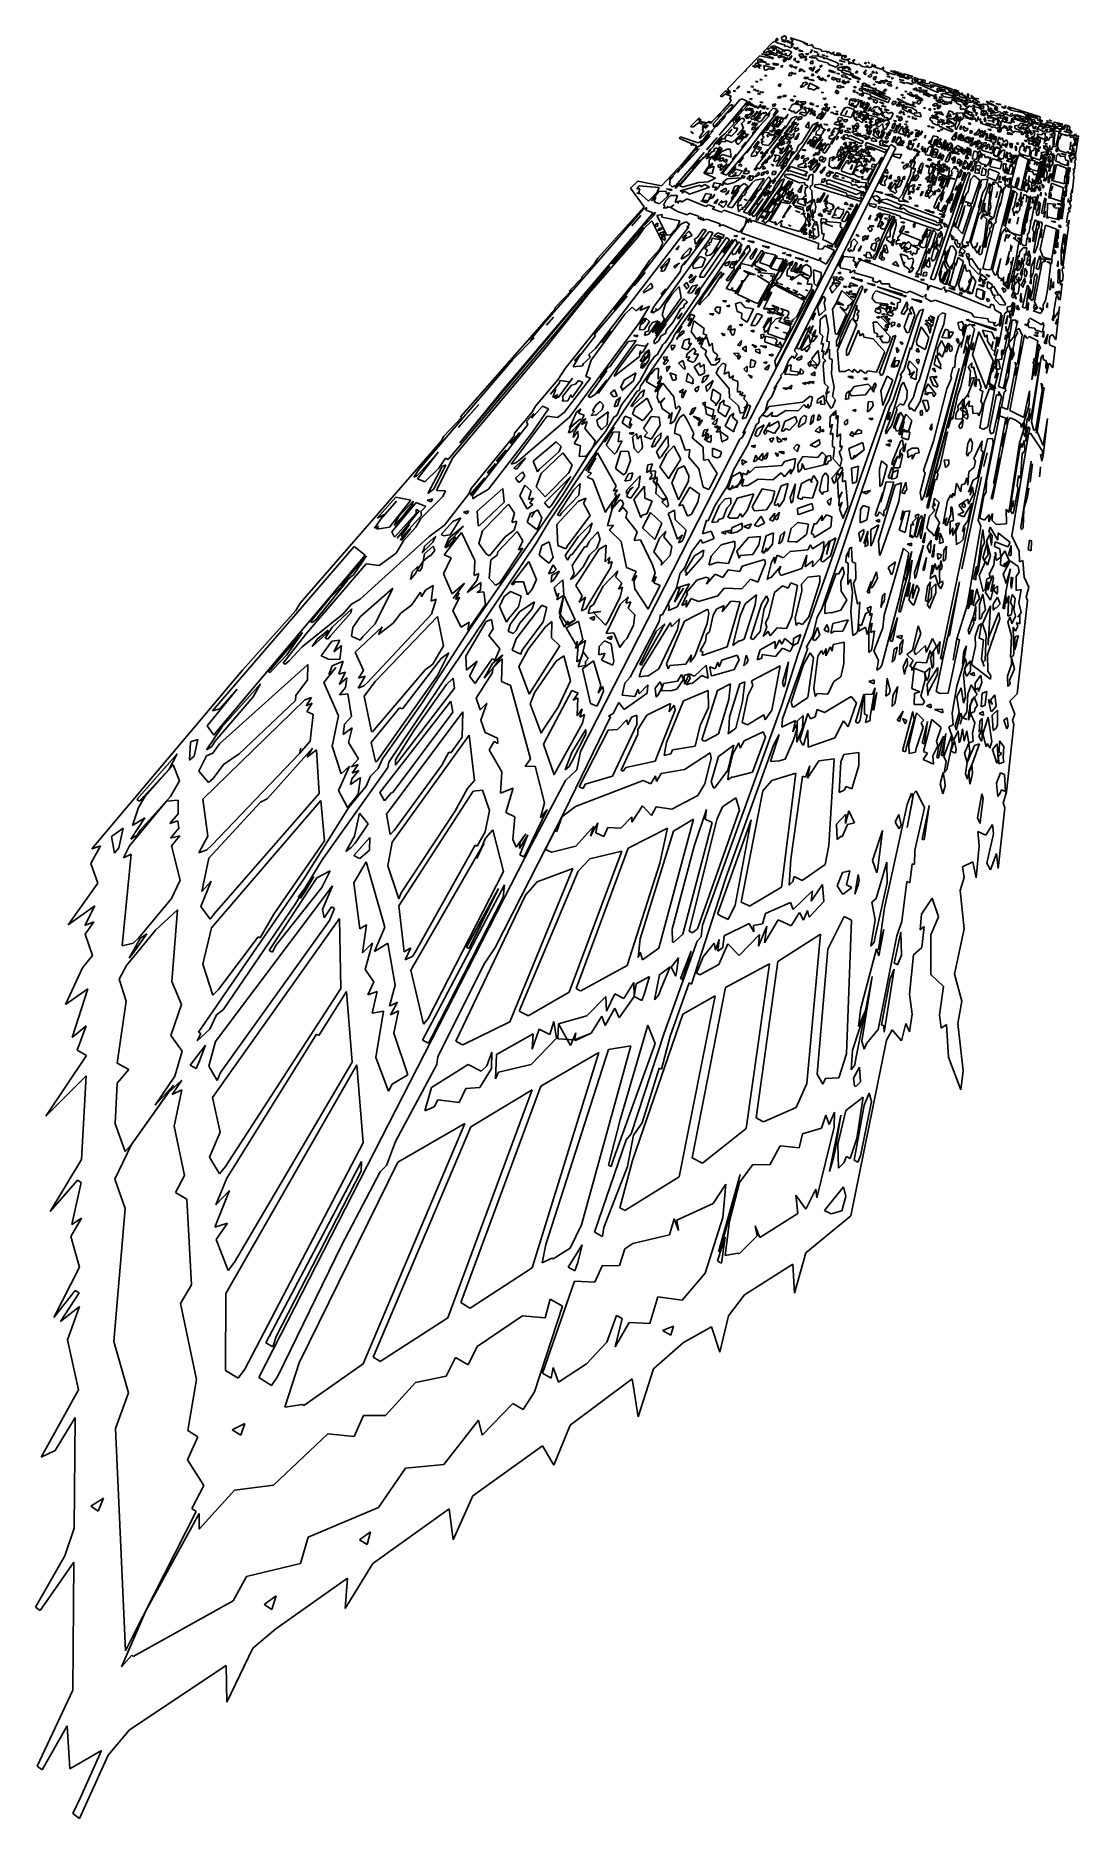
# Model space of a CAD drawing. Extents: x -685 to 123, y -1272 to 108.
import ezdxf

# ---------------------------------------------------------------- set-up
doc = ezdxf.new("R2010")
doc.units = 0

msp = doc.modelspace()

# ---------------------------------------------------------------- linework, layer by layer
for p, q in [((-113.8144, 103.1544), (-121.3515, 95.439)), ((-118.2417, 98.239), (-114.4896, 98.6441)), ((-116.7516, 96.6862), (-118.2417, 98.239)), ((-116.4651, 96.5946), (-116.7516, 96.6862)), ((-114.1717, 95.8614), (-116.4651, 96.5946)), ((-115.8027, 99.5942), (-112.9294, 100.2628)), ((-111.2537, 98.1433), (-115.8027, 99.5942)), ((-114.4896, 98.6441), (-112.4208, 96.9159)), ((-113.9563, 96.8699), (-114.1717, 95.8614)), ((-112.4208, 96.9159), (-113.9563, 96.8699)), ((-112.2037, 103.6756), (-113.8144, 103.1544)), ((-112.9294, 100.2628), (-105.7446, 96.9169)), ((-110.7597, 106.2813), (-112.2037, 103.6756)), ((-111.5415, 103.9796), (-109.8443, 104.9754)), ((-111.1836, 102.8354), (-111.5415, 103.9796)), ((-110.4196, 96.2768), (-111.2537, 98.1433)), ((-104.4337, 100.6898), (-111.1836, 102.8354)), ((-109.8443, 104.9754), (-110.7597, 106.2813)), ((-109.0752, 96.9164), (-110.4196, 96.2768)), ((-109.5614, 96.0028), (-109.0752, 96.9164)), ((-105.4768, 107.621), (-107.4154, 106.7343)), ((-107.4154, 106.7343), (-107.0489, 105.6108)), ((-107.0489, 105.6108), (-107.1432, 105.1348)), ((-107.1432, 105.1348), (-104.6359, 104.3399)), ((-104.8182, 103.3808), (-107.0534, 104.09)), ((-107.0534, 104.09), (-104.5386, 103.2921)), ((-105.7446, 96.9169), (-106.9803, 96.7802)), ((-106.9803, 96.7802), (-104.4121, 95.961)), ((-104.4121, 95.961), (-105.7446, 96.9169)), ((-105.7446, 96.9169), (-102.1443, 96.8267)), ((-103.4541, 107.4787), (-105.6614, 108.1766)), ((-105.6614, 108.1766), (-105.4768, 107.621)), ((-104.8998, 99.7998), (-104.4337, 100.6898)), ((-102.7429, 100.1524), (-104.8998, 99.7998)), ((-101.9516, 104.5004), (-104.8182, 103.3808)), ((-104.6359, 104.3399), (-103.5316, 105.5044)), ((-104.5386, 103.2921), (-102.5958, 104.1996)), ((-103.5316, 105.5044), (-103.4541, 107.4787)), ((-100.2897, 98.8537), (-102.7429, 100.1524)), ((-102.5958, 104.1996), (-102.4925, 103.1524)), ((-102.4925, 103.1524), (-98.0168, 101.7329)), ((-102.1443, 96.8267), (-99.0968, 95.3273)), ((-101.2882, 103.2786), (-101.9516, 104.5004)), ((-98.9708, 103.0508), (-101.2882, 103.2786)), ((-98.6263, 99.8774), (-100.2897, 98.8537)), ((-89.8847, 103.1878), (-100.1389, 106.4303)), ((-100.1389, 106.4303), (-99.3093, 106.168)), ((-98.7418, 100.9415), (-99.8646, 101.2979)), ((-99.8646, 101.2979), (-98.6263, 99.8774)), ((-99.3093, 106.168), (-99.8353, 104.8361)), ((-99.8353, 104.8361), (-98.3647, 104.8717)), ((-98.3647, 104.8717), (-98.9708, 103.0508)), ((-98.0168, 101.7329), (-98.7418, 100.9415)), ((-95.7625, 97.4141), (-97.8631, 99.1189)), ((-97.8631, 99.1189), (-95.6049, 98.4014)), ((-95.4007, 97.8186), (-95.7625, 97.4141)), ((-95.6049, 98.4014), (-94.6031, 99.1145)), ((-94.1923, 97.9525), (-95.4007, 97.8186)), ((-94.6031, 99.1145), (-94.1923, 97.9525)), ((-93.2873, 96.1058), (-93.7028, 97.2789)), ((-93.7028, 97.2789), (-90.5865, 96.2883)), ((-90.3016, 102.3201), (-89.8847, 103.1878)), ((-89.329, 103.0121), (-90.3016, 102.3201)), ((-88.697, 101.3102), (-89.329, 103.0121)), ((-87.383, 102.3968), (-88.697, 101.3102)), ((-87.3007, 100.8682), (-87.383, 102.3968)), ((-84.7231, 100.5548), (-87.3007, 100.8682)), ((-83.7643, 101.2525), (-84.7231, 100.5548)), ((-84.5956, 96.9648), (-83.1241, 97.0097)), ((-83.1841, 96.517), (-84.5956, 96.9648)), ((-82.0443, 98.6998), (-83.7643, 101.2525)), ((-83.1241, 97.0097), (-83.1841, 96.517)), ((-76.6589, 97.4994), (-82.0443, 98.6998)), ((-75.9148, 96.2521), (-76.6589, 97.4994)), ((-124.2334, 92.4889), (-134.5762, 81.9014)), ((-129.6962, 84.4897), (-127.6406, 85.0001)), ((-128.2061, 84.0076), (-129.6962, 84.4897)), ((-126.5829, 84.0712), (-128.3409, 83.4607)), ((-128.3409, 83.4607), (-128.2061, 84.0076)), ((-127.6406, 85.0001), (-126.9466, 86.5253)), ((-126.9466, 86.5253), (-125.5037, 87.217)), ((-126.3199, 85.1583), (-126.5829, 84.0712)), ((-124.2401, 84.4862), (-126.3199, 85.1583)), ((-124.3269, 82.7525), (-125.8563, 84.4233)), ((-125.8563, 84.4233), (-123.9003, 83.2036)), ((-125.5777, 89.5342), (-124.1517, 90.2112)), ((-125.5037, 87.217), (-125.5777, 89.5342)), ((-124.3634, 87.9998), (-125.4664, 86.0474)), ((-125.4664, 86.0474), (-122.7994, 85.1863)), ((-124.1517, 90.2112), (-124.404, 89.1562)), ((-124.404, 89.1562), (-123.2736, 89.9287)), ((-118.82, 87.3579), (-124.3634, 87.9998)), ((-123.9003, 83.2036), (-124.3269, 82.7525)), ((-122.7994, 85.1863), (-124.2401, 84.4862)), ((-115.2683, 90.7264), (-124.2334, 92.4889)), ((-121.3449, 88.7405), (-123.5232, 88.8726)), ((-123.5232, 88.8726), (-118.82, 87.3579)), ((-123.2736, 89.9287), (-121.3449, 88.7405)), ((-114.0292, 93.6411), (-122.5794, 94.182)), ((-122.5794, 94.182), (-115.9168, 92.0451)), ((-121.3515, 95.439), (-118.9299, 95.2104)), ((-120.4407, 81.4952), (-120.8971, 85.1525)), ((-120.8971, 85.1525), (-112.4749, 83.0142)), ((-116.6942, 85.5279), (-119.6472, 86.4797)), ((-119.6472, 86.4797), (-116.5792, 86.0644)), ((-118.9299, 95.2104), (-118.412, 96.1341)), ((-118.412, 96.1341), (-114.0292, 93.6411)), ((-116.5792, 86.0644), (-116.6942, 85.5279)), ((-112.5857, 93.1789), (-116.6885, 95.5827)), ((-116.6885, 95.5827), (-111.4055, 94.4355)), ((-115.9168, 92.0451), (-115.2683, 90.7264)), ((-115.2683, 90.7264), (-114.1754, 91.4865)), ((-113.5209, 90.1655), (-115.2683, 90.7264)), ((-112.4749, 83.0142), (-114.2953, 81.8577)), ((-114.1754, 91.4865), (-113.4123, 90.6871)), ((-113.2214, 85.5549), (-113.8851, 86.9077)), ((-113.8851, 86.9077), (-109.3666, 86.0211)), ((-113.4123, 90.6871), (-113.5209, 90.1655)), ((-110.7539, 85.3311), (-113.2214, 85.5549)), ((-112.2969, 93.0864), (-112.5857, 93.1789)), ((-110.46, 93.0448), (-112.2969, 93.0864)), ((-111.4055, 94.4355), (-110.46, 93.0448)), ((-107.4665, 94.258), (-111.1979, 95.4505)), ((-111.1979, 95.4505), (-107.3686, 94.7654)), ((-110.4589, 85.2361), (-110.7539, 85.3311)), ((-109.3666, 86.0211), (-110.4589, 85.2361)), ((-109.985, 92.3461), (-107.0866, 93.0541)), ((-109.0302, 90.9417), (-109.985, 92.3461)), ((-106.6982, 95.0884), (-109.5614, 96.0028)), ((-107.6705, 91.605), (-109.0302, 90.9417)), ((-107.7015, 84.9179), (-106.1281, 84.9795)), ((-107.0165, 83.5566), (-107.7015, 84.9179)), ((-107.5717, 92.1203), (-107.6705, 91.605)), ((-107.0866, 93.0541), (-107.5717, 92.1203)), ((-104.39, 91.1019), (-107.5717, 92.1203)), ((-107.5717, 92.1203), (-104.2961, 91.6176)), ((-107.3686, 94.7654), (-107.4665, 94.258)), ((-106.6209, 84.0006), (-107.0165, 83.5566)), ((-106.9891, 93.565), (-106.6982, 95.0884)), ((-105.4545, 93.615), (-106.9891, 93.565)), ((-106.1281, 84.9795), (-106.6209, 84.0006)), ((-106.2237, 89.4901), (-104.5785, 90.0658)), ((-105.4467, 88.6869), (-106.2237, 89.4901)), ((-105.8351, 88.2558), (-103.1397, 91.2475)), ((-104.9591, 87.9747), (-105.8351, 88.2558)), ((-105.167, 93.5231), (-105.4545, 93.615)), ((-104.6732, 89.5454), (-105.4467, 88.6869)), ((-101.7131, 92.4193), (-105.167, 93.5231)), ((-104.2802, 88.3128), (-104.9591, 87.9747)), ((-104.6916, 94.4477), (-102.9702, 93.898)), ((-104.4048, 94.3561), (-104.6916, 94.4477)), ((-104.5785, 90.0658), (-104.6732, 89.5454)), ((-102.9702, 93.898), (-104.4048, 94.3561)), ((-104.2961, 91.6176), (-104.39, 91.1019)), ((-102.6525, 90.5457), (-104.2802, 88.3128)), ((-103.1397, 91.2475), (-102.6525, 90.5457)), ((-102.1638, 89.8416), (-99.2358, 92.7054)), ((-101.5833, 89.6557), (-102.1638, 89.8416)), ((-99.0968, 95.3273), (-101.7131, 92.4193)), ((-100.9137, 89.9891), (-101.5833, 89.6557)), ((-101.1362, 85.0688), (-99.4902, 85.6617)), ((-98.8703, 83.7774), (-101.1362, 85.0688)), ((-99.8692, 90.7457), (-100.9137, 89.9891)), ((-99.2358, 92.7054), (-99.8692, 90.7457)), ((-99.4902, 85.6617), (-98.7834, 84.313)), ((-98.7834, 84.313), (-98.8703, 83.7774)), ((-96.2163, 82.9244), (-98.1947, 84.1239)), ((-98.1947, 84.1239), (-95.1679, 83.7137)), ((-97.7221, 88.9675), (-97.182, 90.4295)), ((-96.7682, 89.2089), (-97.7221, 88.9675)), ((-97.182, 90.4295), (-96.2331, 90.6679)), ((-96.6859, 89.7275), (-96.7682, 89.2089)), ((-96.2331, 90.6679), (-96.6859, 89.7275)), ((-95.1679, 83.7137), (-96.2995, 82.3855)), ((-96.2995, 82.3855), (-96.2163, 82.9244)), ((-94.6052, 87.4212), (-96.2699, 88.5027)), ((-96.2699, 88.5027), (-93.2849, 88.0943)), ((-94.314, 87.3279), (-94.6052, 87.4212)), ((-93.2849, 88.0943), (-94.314, 87.3279)), ((-93.5349, 92.4916), (-93.3819, 93.5059)), ((-91.4515, 92.3597), (-93.5349, 92.4916)), ((-93.3819, 93.5059), (-90.8739, 94.2902)), ((-90.658, 95.791), (-93.2873, 96.1058)), ((-93.1132, 91.2875), (-91.4515, 92.3597)), ((-92.2493, 91.0117), (-93.1132, 91.2875)), ((-91.9613, 90.9198), (-92.2493, 91.0117)), ((-90.7359, 91.0645), (-91.9613, 90.9198)), ((-90.8739, 94.2902), (-91.3049, 93.3733)), ((-91.3049, 93.3733), (-89.8036, 93.423)), ((-89.8036, 93.423), (-90.7359, 91.0645)), ((-90.5865, 96.2883), (-90.658, 95.791)), ((-89.73, 91.8108), (-87.8705, 92.2792)), ((-89.5136, 91.209), (-89.73, 91.8108)), ((-89.2261, 91.1172), (-89.5136, 91.209)), ((-88.2943, 91.353), (-89.2261, 91.1172)), ((-89.2201, 88.9677), (-88.4325, 90.3295)), ((-88.2826, 89.2077), (-89.2201, 88.9677)), ((-88.5225, 94.0666), (-86.1105, 94.3449)), ((-87.382, 93.7037), (-88.5225, 94.0666)), ((-88.4325, 90.3295), (-87.5002, 90.5667)), ((-87.8705, 92.2792), (-88.2943, 91.353)), ((-87.9936, 89.1154), (-88.2826, 89.2077)), ((-87.5002, 90.5667), (-87.9936, 89.1154)), ((-87.0968, 93.6129), (-87.382, 93.7037)), ((-86.1105, 94.3449), (-87.0968, 93.6129)), ((-86.0509, 83.0225), (-83.8663, 83.4307)), ((-84.4168, 81.3835), (-86.0509, 83.0225)), ((-85.8646, 91.6401), (-84.3678, 91.6919)), ((-84.4307, 91.1832), (-85.8646, 91.6401)), ((-85.0664, 95.5705), (-83.588, 95.6172)), ((-84.8459, 94.9828), (-85.0664, 95.5705)), ((-85.0054, 86.5365), (-84.1699, 88.4327)), ((-82.9077, 86.4093), (-85.0054, 86.5365)), ((-84.562, 94.8926), (-84.8459, 94.9828)), ((-83.588, 95.6172), (-84.562, 94.8926)), ((-84.3678, 91.6919), (-84.4307, 91.1832)), ((-84.1699, 88.4327), (-82.952, 88.5808)), ((-83.8663, 83.4307), (-84.0577, 81.8268)), ((-83.8568, 91.0004), (-83.3855, 92.4319)), ((-80.2968, 90.923), (-83.8568, 91.0004)), ((-83.827, 81.1942), (-81.341, 84.2727)), ((-83.3855, 92.4319), (-78.3612, 92.4023)), ((-82.952, 88.5808), (-82.8463, 86.9315)), ((-82.8463, 86.9315), (-82.9077, 86.4093)), ((-81.341, 84.2727), (-82.5849, 81.3544)), ((-79.2818, 94.7652), (-82.0543, 96.1586)), ((-82.0543, 96.1586), (-78.9443, 95.1719)), ((-78.74, 88.8393), (-80.2968, 90.923)), ((-79.3912, 93.7679), (-77.9174, 93.8167)), ((-79.1617, 93.1766), (-79.3912, 93.7679)), ((-78.9443, 95.1719), (-79.2818, 94.7652)), ((-78.8771, 93.0862), (-79.1617, 93.1766)), ((-77.9174, 93.8167), (-78.8771, 93.0862)), ((-70.905, 86.874), (-78.74, 88.8393)), ((-78.3612, 92.4023), (-73.7945, 90.9507)), ((-77.7247, 84.2088), (-75.8207, 85.2281)), ((-76.5575, 83.8356), (-77.7247, 84.2088)), ((-76.214, 84.2701), (-76.5575, 83.8356)), ((-75.8207, 85.2281), (-76.214, 84.2701)), ((-73.939, 92.5536), (-75.9291, 93.1854)), ((-75.9291, 93.1854), (-73.8922, 93.0546)), ((-71.5997, 95.8978), (-75.9148, 96.2521)), ((-73.7945, 90.9507), (-74.748, 90.2083)), ((-74.748, 90.2083), (-73.223, 90.769)), ((-73.8922, 93.0546), (-73.939, 92.5536)), ((-73.223, 90.769), (-64.3782, 87.4344)), ((-71.3777, 91.7403), (-72.801, 92.1922)), ((-72.801, 92.1922), (-71.0503, 92.1526)), ((-71.968, 95.0018), (-71.5997, 95.8978)), ((-70.7553, 95.6305), (-71.968, 95.0018)), ((-71.0503, 92.1526), (-71.3777, 91.7403)), ((-70.7017, 85.7438), (-70.905, 86.874)), ((-68.0139, 93.7491), (-70.7553, 95.6305)), ((-66.9339, 84.5425), (-70.7017, 85.7438)), ((-67.6194, 95.1424), (-68.0139, 93.7491)), ((-66.1764, 95.1891), (-67.6194, 95.1424)), ((-67.4115, 94.0659), (-67.0563, 94.9642)), ((-65.4682, 92.9427), (-67.4115, 94.0659)), ((-67.0563, 94.9642), (-66.1764, 95.1891)), ((-66.6438, 84.45), (-66.9339, 84.5425)), ((-65.5181, 83.5552), (-66.6438, 84.45)), ((-62.4259, 85.7619), (-65.5181, 83.5552)), ((-63.8933, 94.969), (-65.4682, 92.9427)), ((-64.5861, 93.1712), (-61.6429, 94.2574)), ((-62.6061, 92.5441), (-64.5861, 93.1712)), ((-64.3782, 87.4344), (-62.4259, 85.7619)), ((-61.6429, 94.2574), (-63.8933, 94.969)), ((-63.8384, 81.9426), (-63.128, 83.8635)), ((-63.128, 83.8635), (-62.8689, 83.2464)), ((-62.8689, 83.2464), (-59.5649, 84.3229)), ((-62.5762, 93.0414), (-62.6061, 92.5441)), ((-61.6998, 93.2692), (-62.5762, 93.0414)), ((-60.8157, 88.3868), (-62.5319, 88.9317)), ((-62.5319, 88.9317), (-60.7881, 88.8955)), ((-60.0898, 85.5454), (-61.8194, 86.0956)), ((-61.8194, 86.0956), (-60.0631, 86.0622)), ((-61.6429, 94.2574), (-61.6998, 93.2692)), ((-60.8802, 92.5044), (-61.6429, 94.2574)), ((-57.417, 92.9211), (-60.8802, 92.5044)), ((-60.7881, 88.8955), (-60.8157, 88.3868)), ((-58.2388, 87.5686), (-60.8157, 88.3868)), ((-60.8157, 88.3868), (-58.215, 88.0789)), ((-60.7059, 90.4127), (-60.0055, 92.7331)), ((-56.7195, 89.1489), (-60.7059, 90.4127)), ((-59.5649, 84.3229), (-60.2245, 82.9381)), ((-60.2245, 82.9381), (-59.4046, 81.6052)), ((-60.0631, 86.0622), (-60.0898, 85.5454)), ((-60.0055, 92.7331), (-58.8509, 92.8718)), ((-59.0367, 83.0928), (-58.672, 84.5673)), ((-57.2717, 83.0625), (-59.0367, 83.0928)), ((-58.8509, 92.8718), (-57.7901, 91.019)), ((-58.672, 84.5673), (-57.5386, 83.6779)), ((-58.215, 88.0789), (-58.2388, 87.5686)), ((-57.7901, 91.019), (-56.8744, 92.2466)), ((-57.5386, 83.6779), (-56.6263, 84.4437)), ((-56.8744, 92.2466), (-57.417, 92.9211)), ((-56.9594, 83.4935), (-57.2717, 83.0625)), ((-56.6263, 84.4437), (-56.9594, 83.4935)), ((-56.1083, 89.9775), (-56.7195, 89.1489)), ((-56.38, 83.309), (-56.648, 83.9232)), ((-56.648, 83.9232), (-54.3325, 83.1864)), ((-56.0902, 83.2168), (-56.38, 83.309)), ((-54.1001, 89.8505), (-56.1083, 89.9775)), ((-54.3325, 83.1864), (-56.0902, 83.2168)), ((-55.6588, 86.7495), (-54.2062, 86.8065)), ((-54.2241, 86.294), (-55.6588, 86.7495)), ((-55.599, 88.2802), (-55.2554, 89.7073)), ((-52.1842, 86.6817), (-55.599, 88.2802)), ((-55.2554, 89.7073), (-54.1001, 89.8505)), ((-54.2062, 86.8065), (-54.2241, 86.294)), ((-50.7261, 87.2488), (-52.1842, 86.6817)), ((-51.2842, 87.9382), (-52.1105, 89.2204)), ((-52.1105, 89.2204), (-51.8404, 88.6254)), ((-51.8404, 88.6254), (-51.8547, 88.119)), ((-51.8547, 88.119), (-51.2842, 87.9382)), ((-50.6883, 88.77), (-51.2306, 89.9563)), ((-51.2306, 89.9563), (-50.6758, 89.2741)), ((-51.0382, 86.3181), (-50.7261, 87.2488)), ((-48.4573, 85.4993), (-51.0382, 86.3181)), ((-50.6758, 89.2741), (-50.6883, 88.77)), ((-47.5802, 86.2514), (-48.4573, 85.4993)), ((-44.7239, 84.3148), (-47.5802, 86.2514)), ((-41.5607, 83.8279), (-44.7239, 84.3148)), ((-42.7067, 86.2424), (-41.2808, 86.8077)), ((-42.7058, 86.7511), (-42.7067, 86.2424)), ((-42.1354, 87.5842), (-42.7058, 86.7511)), ((-41.2808, 86.8077), (-42.1354, 87.5842)), ((-40.7046, 85.0977), (-41.5607, 83.8279)), ((-40.7004, 84.0704), (-40.7046, 85.0977)), ((-38.4023, 83.3418), (-40.7004, 84.0704)), ((-39.2895, 86.684), (-40.4308, 87.5498)), ((-40.4308, 87.5498), (-39.2936, 87.1902)), ((-39.2936, 87.1902), (-39.2895, 86.684)), ((-36.7171, 85.3635), (-38.4023, 83.3418)), ((-36.9875, 84.4313), (-37.0176, 86.4705)), ((-37.0176, 86.4705), (-36.7171, 85.3635)), ((-29.2429, 81.9787), (-36.9875, 84.4313)), ((-35.5843, 85.5119), (-35.8603, 85.0924)), ((-35.8603, 85.0924), (-33.8599, 84.4594)), ((-33.8599, 84.4594), (-35.5843, 85.5119)), ((-28.7469, 83.8552), (-29.2429, 81.9787)), ((-27.8895, 83.5841), (-28.7469, 83.8552)), ((-28.6681, 81.7967), (-27.8895, 83.5841)), ((-135.9219, 80.5238), (-149.0982, 67.0358)), ((-142.1401, 67.3913), (-139.9288, 69.2764)), ((-139.9288, 69.2764), (-139.7773, 68.5771)), ((-134.869, 80.7886), (-135.9219, 80.5238)), ((-134.5762, 81.9014), (-134.869, 80.7886)), ((-127.3236, 72.7945), (-125.6532, 72.874)), ((-125.7877, 72.2936), (-127.3236, 72.7945)), ((-125.6532, 72.874), (-125.7877, 72.2936)), ((-124.0304, 74.2063), (-122.3737, 74.2836)), ((-122.5022, 73.7089), (-124.0304, 74.2063)), ((-122.3737, 74.2836), (-122.5022, 73.7089)), ((-119.1229, 81.6586), (-120.4407, 81.4952)), ((-120.4012, 77.3014), (-118.7663, 77.3741)), ((-118.8877, 76.8103), (-120.4012, 77.3014)), ((-118.8239, 81.562), (-119.1229, 81.6586)), ((-118.7663, 77.3741), (-118.8877, 76.8103)), ((-116.9772, 82.7239), (-118.8239, 81.562)), ((-114.2953, 81.8577), (-116.9772, 82.7239)), ((-109.8208, 70.1993), (-107.7671, 70.7625)), ((-108.4979, 68.5296), (-109.8208, 70.1993)), ((-108.0835, 69.0154), (-108.4979, 68.5296)), ((-107.7671, 70.7625), (-108.0835, 69.0154)), ((-101.5284, 77.1475), (-101.2507, 78.8123)), ((-99.9352, 77.2196), (-101.5284, 77.1475)), ((-101.2507, 78.8123), (-98.8909, 79.7896)), ((-99.5452, 77.6787), (-99.9352, 77.2196)), ((-98.4698, 78.4963), (-99.7549, 78.3296)), ((-99.7549, 78.3296), (-99.5452, 77.6787)), ((-98.8909, 79.7896), (-98.4698, 78.4963)), ((-96.2917, 78.3737), (-97.7851, 78.8553)), ((-97.7851, 78.8553), (-95.9092, 78.8286)), ((-95.9092, 78.8286), (-96.2917, 78.3737)), ((-93.5003, 80.3482), (-92.8899, 82.4197)), ((-92.5318, 80.6063), (-93.5003, 80.3482)), ((-92.8899, 82.4197), (-90.528, 81.6609)), ((-92.4542, 81.1492), (-92.5318, 80.6063)), ((-90.528, 81.6609), (-92.4542, 81.1492)), ((-92.3801, 68.2082), (-92.2204, 69.3684)), ((-92.2204, 69.3684), (-90.9976, 68.972)), ((-91.2253, 69.6491), (-90.3088, 71.7464)), ((-90.0801, 68.6745), (-91.2253, 69.6491)), ((-90.6771, 80.5778), (-89.1227, 80.6446)), ((-89.1951, 80.1013), (-90.6771, 80.5778)), ((-90.3088, 71.7464), (-88.3415, 72.2962)), ((-89.6985, 69.1542), (-90.0801, 68.6745)), ((-88.6341, 70.0108), (-89.6985, 69.1542)), ((-89.5564, 75.0383), (-89.4086, 76.1543)), ((-87.6804, 75.0159), (-89.5564, 75.0383)), ((-89.4086, 76.1543), (-86.3402, 75.7444)), ((-89.1227, 80.6446), (-89.1951, 80.1013)), ((-87.6479, 70.2894), (-88.8648, 70.6833)), ((-88.8648, 70.6833), (-88.6341, 70.0108)), ((-88.3415, 72.2962), (-86.8977, 71.237)), ((-87.3799, 74.919), (-87.6804, 75.0159)), ((-86.8977, 71.237), (-87.6479, 70.2894)), ((-86.3402, 75.7444), (-87.3799, 74.919)), ((-86.6416, 68.1635), (-85.3119, 71.3168)), ((-82.2654, 73.2691), (-86.1776, 74.5311)), ((-86.1776, 74.5311), (-82.2028, 73.8308)), ((-85.3119, 71.3168), (-78.1369, 67.8083)), ((-84.0577, 81.8268), (-84.4168, 81.3835)), ((-83.9806, 77.285), (-83.1935, 78.7391)), ((-82.4269, 77.356), (-83.9806, 77.285)), ((-82.6469, 80.8156), (-83.827, 81.1942)), ((-83.1935, 78.7391), (-82.0673, 77.8096)), ((-82.5849, 81.3544), (-82.6469, 80.8156)), ((-82.0673, 77.8096), (-82.4269, 77.356)), ((-82.2028, 73.8308), (-82.2654, 73.2691)), ((-81.2308, 79.8006), (-77.5938, 82.5246)), ((-79.7515, 79.3257), (-81.2308, 79.8006)), ((-78.695, 80.6642), (-80.2848, 80.0576)), ((-80.2848, 80.0576), (-79.3983, 79.7732)), ((-79.3983, 79.7732), (-79.7515, 79.3257)), ((-79.2049, 75.7483), (-79.0904, 76.8525)), ((-77.9538, 75.9173), (-79.2049, 75.7483)), ((-79.0904, 76.8525), (-77.6004, 76.3735)), ((-77.5938, 82.5246), (-78.695, 80.6642)), ((-78.6638, 75.0009), (-76.7594, 75.5331)), ((-77.521, 74.0578), (-78.6638, 75.0009)), ((-77.6004, 76.3735), (-77.9538, 75.9173)), ((-77.1666, 74.5189), (-77.521, 74.0578)), ((-77.221, 73.9611), (-75.6682, 74.0366)), ((-75.4202, 73.3812), (-77.221, 73.9611)), ((-76.7594, 75.5331), (-77.1666, 74.5189)), ((-76.2148, 74.7861), (-75.2143, 75.6063)), ((-75.6682, 74.0366), (-76.2148, 74.7861)), ((-75.0686, 73.8435), (-75.4202, 73.3812)), ((-75.2143, 75.6063), (-74.3687, 74.7641)), ((-74.3687, 74.7641), (-75.0686, 73.8435)), ((-72.6685, 73.0709), (-74.1192, 74.1118)), ((-74.1192, 74.1118), (-72.3214, 73.5333)), ((-72.3214, 73.5333), (-72.6685, 73.0709)), ((-71.7458, 76.756), (-70.1308, 77.9185)), ((-70.5572, 76.3744), (-71.7458, 76.756)), ((-70.5136, 76.9224), (-70.5572, 76.3744)), ((-70.1308, 77.9185), (-70.5136, 76.9224)), ((-70.5053, 80.8056), (-70.1266, 81.7796)), ((-66.0969, 79.3951), (-70.5053, 80.8056)), ((-70.1266, 81.7796), (-65.473, 79.7444)), ((-68.2586, 74.5068), (-67.841, 76.0649)), ((-66.1684, 73.8353), (-68.2586, 74.5068)), ((-67.841, 76.0649), (-63.9749, 74.8244)), ((-65.833, 74.2936), (-66.1684, 73.8353)), ((-65.473, 79.7444), (-66.0969, 79.3951)), ((-63.9749, 74.8244), (-65.833, 74.2936)), ((-62.5638, 78.2646), (-64.6255, 78.9243)), ((-64.6255, 78.9243), (-62.5327, 78.804)), ((-64.6047, 74.4637), (-61.8598, 74.7071)), ((-64.1101, 72.606), (-64.6047, 74.4637)), ((-64.3857, 68.0857), (-63.6778, 69.5996)), ((-61.9819, 72.4904), (-64.1101, 72.606)), ((-60.626, 80.9172), (-63.8384, 81.9426)), ((-63.6778, 69.5996), (-61.2314, 69.3892)), ((-61.9207, 73.6022), (-62.8476, 73.335)), ((-62.8476, 73.335), (-61.6523, 72.9511)), ((-62.5327, 78.804), (-62.5638, 78.2646)), ((-61.6523, 72.9511), (-61.9819, 72.4904)), ((-61.8598, 74.7071), (-61.9207, 73.6022)), ((-61.2314, 69.3892), (-60.6856, 68.0567)), ((-60.795, 77.6987), (-58.0906, 77.9315)), ((-60.2604, 76.4233), (-60.795, 77.6987)), ((-60.682, 79.8508), (-60.3338, 80.8239)), ((-53.0472, 77.4118), (-60.682, 79.8508)), ((-60.3338, 80.8239), (-60.626, 80.9172)), ((-60.4847, 72.0094), (-59.1808, 73.8479)), ((-59.2598, 72.1828), (-60.4847, 72.0094)), ((-59.4046, 81.6052), (-60.3338, 80.8239)), ((-60.3338, 80.8239), (-58.8214, 81.4192)), ((-57.2763, 76.0211), (-60.2604, 76.4233)), ((-59.3129, 71.0642), (-58.9346, 72.6436)), ((-58.0872, 71.2392), (-59.3129, 71.0642)), ((-58.9087, 73.1988), (-59.2598, 72.1828)), ((-59.1808, 73.8479), (-58.287, 73.5612)), ((-58.9346, 72.6436), (-56.8418, 71.9719)), ((-58.287, 73.5612), (-58.9087, 73.1988)), ((-58.8214, 81.4192), (-53.2737, 79.6497)), ((-56.8418, 71.9719), (-58.1119, 70.6782)), ((-58.1119, 70.6782), (-58.0872, 71.2392)), ((-58.0906, 77.9315), (-55.5006, 75.4527)), ((-57.2995, 75.4751), (-57.2763, 76.0211)), ((-55.5006, 75.4527), (-57.2995, 75.4751)), ((-56.8418, 71.9719), (-55.2849, 73.1588)), ((-55.0265, 71.9532), (-56.8418, 71.9719)), ((-55.5507, 81.9822), (-54.3508, 82.663)), ((-53.8056, 81.4263), (-55.5507, 81.9822)), ((-53.4443, 74.2406), (-55.521, 74.9056)), ((-55.521, 74.9056), (-53.427, 74.789)), ((-55.2849, 73.1588), (-54.7082, 72.4134)), ((-54.7082, 72.4134), (-55.0265, 71.9532)), ((-54.3508, 82.663), (-53.7881, 81.9531)), ((-53.2737, 79.6497), (-53.9117, 78.2317)), ((-53.9117, 78.2317), (-53.0307, 77.9504)), ((-53.7881, 81.9531), (-53.8056, 81.4263)), ((-52.1342, 78.2065), (-53.6007, 78.6746)), ((-53.6007, 78.6746), (-51.5331, 78.5554)), ((-53.427, 74.789), (-53.4443, 74.2406)), ((-53.0307, 77.9504), (-53.0472, 77.4118)), ((-52.1951, 76.0466), (-52.1493, 77.669)), ((-46.2835, 74.1566), (-52.1951, 76.0466)), ((-52.1493, 77.669), (-46.2772, 74.7027)), ((-51.5331, 78.5554), (-52.1342, 78.2065)), ((-50.0316, 79.6894), (-48.8334, 80.9066)), ((-49.4477, 79.5033), (-50.0316, 79.6894)), ((-49.1557, 79.4102), (-49.4477, 79.5033)), ((-47.9785, 79.5698), (-49.1557, 79.4102)), ((-48.8334, 80.9066), (-47.9785, 79.5698)), ((-48.4022, 72.0698), (-48.383, 73.1744)), ((-47.2022, 72.2418), (-48.4022, 72.0698)), ((-48.383, 73.1744), (-47.1945, 72.794)), ((-47.1945, 72.794), (-47.2022, 72.2418)), ((-46.2772, 74.7027), (-46.2835, 74.1566)), ((-44.832, 69.8076), (-44.2235, 71.2879)), ((-42.7354, 69.1354), (-44.832, 69.8076)), ((-44.2235, 71.2879), (-43.6273, 71.097)), ((-43.9282, 70.6366), (-43.0295, 71.4608)), ((-43.6273, 71.097), (-43.9282, 70.6366)), ((-43.5935, 79.2385), (-41.5574, 81.7509)), ((-42.7198, 78.4282), (-43.5935, 79.2385)), ((-43.0295, 71.4608), (-41.2407, 70.3328)), ((-41.2407, 70.3328), (-42.7354, 69.1354)), ((-41.5523, 78.5887), (-42.7207, 77.8947)), ((-42.7207, 77.8947), (-42.7198, 78.4282)), ((-41.5574, 81.7509), (-42.718, 79.4903)), ((-42.718, 79.4903), (-41.5523, 78.5887)), ((-42.136, 69.5037), (-40.9422, 70.2372)), ((-39.1366, 67.9816), (-42.136, 69.5037)), ((-40.9422, 70.2372), (-38.8515, 69.5677)), ((-40.3772, 76.6124), (-38.0609, 78.5379)), ((-38.3238, 75.9579), (-40.3772, 76.6124)), ((-38.8515, 69.5677), (-39.1412, 68.5439)), ((-37.4572, 76.7522), (-38.3238, 75.9579)), ((-38.0609, 78.5379), (-37.172, 77.1942)), ((-37.172, 77.1942), (-37.4572, 76.7522)), ((-36.9109, 79.2267), (-36.6448, 80.7124)), ((-35.4673, 79.293), (-36.9109, 79.2267)), ((-36.6448, 80.7124), (-35.4772, 79.8197)), ((-36.4857, 70.4732), (-35.0072, 70.5514)), ((-34.9964, 69.9968), (-36.4857, 70.4732)), ((-35.9839, 75.7484), (-33.674, 76.6123)), ((-35.9561, 74.126), (-35.9839, 75.7484)), ((-34.4937, 74.1992), (-35.9561, 74.126)), ((-35.4772, 79.8197), (-35.4673, 79.293)), ((-35.0072, 70.5514), (-34.9964, 69.9968)), ((-32.6835, 71.9976), (-34.7547, 72.6587)), ((-34.7547, 72.6587), (-32.6978, 72.5453)), ((-33.674, 76.6123), (-34.5052, 74.7409)), ((-34.5052, 74.7409), (-34.4937, 74.1992)), ((-34.015, 78.8315), (-33.7618, 80.3178)), ((-33.1565, 79.0826), (-34.015, 78.8315)), ((-33.7618, 80.3178), (-32.88, 79.5171)), ((-32.88, 79.5171), (-33.1565, 79.0826)), ((-32.6978, 72.5453), (-32.6835, 71.9976)), ((-32.0761, 71.2588), (-31.8109, 72.2623)), ((-31.2029, 71.5249), (-32.0761, 71.2588)), ((-31.8109, 72.2623), (-30.3676, 72.8836)), ((-30.9066, 71.4304), (-31.2029, 71.5249)), ((-28.8721, 71.8665), (-30.9066, 71.4304)), ((-28.0277, 72.6764), (-30.3854, 73.4278)), ((-30.3854, 73.4278), (-28.0489, 73.2203)), ((-30.3676, 72.8836), (-28.8721, 71.8665)), ((-26.6095, 80.1185), (-28.6681, 81.7967)), ((-28.5764, 71.7722), (-27.1202, 71.8482)), ((-27.0975, 71.3005), (-28.5764, 71.7722)), ((-28.0489, 73.2203), (-28.0277, 72.6764)), ((-27.7545, 73.1265), (-25.7664, 74.0958)), ((-26.2817, 72.6573), (-27.7545, 73.1265)), ((-27.1202, 71.8482), (-27.0975, 71.3005)), ((-19.384, 77.8287), (-26.6095, 80.1185)), ((-25.7171, 73.0133), (-26.2817, 72.6573)), ((-24.2205, 77.8098), (-25.9607, 78.3618)), ((-25.9607, 78.3618), (-24.2471, 78.3369)), ((-25.7664, 74.0958), (-24.2451, 72.5445)), ((-24.2451, 72.5445), (-25.7171, 73.0133)), ((-25.6176, 70.8284), (-22.7136, 70.9827)), ((-24.1093, 69.8048), (-25.6176, 70.8284)), ((-23.2659, 75.9411), (-25.5971, 76.6815)), ((-25.5971, 76.6815), (-23.294, 76.4735)), ((-24.2471, 78.3369), (-24.2205, 77.8098)), ((-22.1827, 71.8877), (-24.2451, 72.5445)), ((-24.2451, 72.5445), (-22.2127, 72.4319)), ((-24.0819, 69.2518), (-24.1093, 69.8048)), ((-21.7341, 69.0469), (-24.0819, 69.2518)), ((-23.294, 76.4735), (-23.2659, 75.9411)), ((-22.7136, 70.9827), (-21.7341, 69.0469)), ((-15.8509, 79.7773), (-22.6812, 80.922)), ((-22.6812, 80.922), (-18.6198, 79.1264)), ((-22.3615, 75.1287), (-21.2552, 75.8261)), ((-20.9005, 74.6644), (-22.3615, 75.1287)), ((-22.2127, 72.4319), (-22.1827, 71.8877)), ((-21.2552, 75.8261), (-20.6403, 75.1071)), ((-20.6403, 75.1071), (-20.9005, 74.6644)), ((-20.413, 80.7128), (-19.0103, 80.7764)), ((-18.9763, 80.2583), (-20.413, 80.7128)), ((-18.6198, 79.1264), (-19.384, 77.8287)), ((-19.0103, 80.7764), (-18.9763, 80.2583)), ((-18.1138, 79.9855), (-17.2876, 80.2316)), ((-18.043, 78.9439), (-18.1138, 79.9855)), ((-16.35, 78.9185), (-18.043, 78.9439)), ((-17.4298, 78.2378), (-15.8509, 79.7773)), ((-17.3566, 77.1861), (-17.4298, 78.2378)), ((-14.6606, 78.8931), (-17.3566, 77.1861)), ((-17.2876, 80.2316), (-17.251, 79.7126)), ((-17.251, 79.7126), (-16.35, 78.9185)), ((-16.1588, 76.2899), (-15.367, 77.0708)), ((-14.7472, 76.3592), (-16.1588, 76.2899)), ((-15.367, 77.0708), (-16.0233, 78.3045)), ((-16.0233, 78.3045), (-14.3317, 78.2798)), ((-12.7884, 73.1379), (-16.0038, 74.1588)), ((-16.0038, 74.1588), (-12.8321, 73.675)), ((-11.7746, 71.2367), (-15.5929, 72.4504)), ((-15.5929, 72.4504), (-11.8201, 71.7792)), ((-13.1775, 77.9146), (-14.9885, 79.5046)), ((-14.9885, 79.5046), (-14.6606, 78.8931)), ((-14.498, 76.7955), (-14.7472, 76.3592)), ((-14.7066, 75.8295), (-13.6708, 77.0474)), ((-13.8767, 76.0833), (-14.7066, 75.8295)), ((-14.3317, 78.2798), (-14.498, 76.7955)), ((-14.0017, 77.6645), (-11.5353, 78.4127)), ((-13.6708, 77.0474), (-14.0017, 77.6645)), ((-13.5864, 75.9913), (-13.8767, 76.0833)), ((-11.8442, 75.4392), (-13.5864, 75.9913)), ((-12.1112, 78.5948), (-13.1775, 77.9146)), ((-11.7339, 77.4577), (-12.8457, 77.2986)), ((-12.8457, 77.2986), (-11.8442, 75.4392)), ((-12.8321, 73.675), (-12.7884, 73.1379)), ((-5.4792, 76.4977), (-12.1112, 78.5948)), ((-11.8442, 75.4392), (-10.4851, 76.0385)), ((-8.9373, 74.518), (-11.8442, 75.4392)), ((-11.8201, 71.7792), (-11.7746, 71.2367)), ((-11.5353, 78.4127), (-11.7339, 77.4577)), ((-5.7021, 70.3624), (-10.986, 72.0407)), ((-10.986, 72.0407), (-5.7566, 70.9053)), ((-10.4851, 76.0385), (-9.5673, 75.2335)), ((-9.5673, 75.2335), (-8.9419, 77.5926)), ((-7.7883, 77.2278), (-9.0844, 76.1079)), ((-9.0844, 76.1079), (-7.8752, 75.212)), ((-8.9419, 77.5926), (-7.7883, 77.2278)), ((-8.696, 74.9575), (-8.9373, 74.518)), ((-7.8752, 75.212), (-8.696, 74.9575)), ((-7.3976, 76.0855), (-5.4792, 76.4977)), ((-5.5526, 74.4765), (-7.3976, 76.0855)), ((-6.2112, 72.6169), (-5.5526, 74.4765)), ((-4.1089, 71.429), (-6.2112, 72.6169)), ((-5.7566, 70.9053), (-5.7021, 70.3624)), ((-3.7458, 75.9496), (-4.7916, 75.2609)), ((-4.7916, 75.2609), (-3.8091, 73.9244)), ((-4.4463, 74.6396), (-3.9786, 75.5141)), ((-3.2852, 74.2721), (-4.4463, 74.6396)), ((-4.2783, 73.0415), (-2.414, 73.9963)), ((-3.8091, 73.9244), (-4.2783, 73.0415)), ((-3.1121, 72.6719), (-4.1089, 71.429)), ((-3.9786, 75.5141), (-3.1103, 75.2394)), ((-3.1103, 75.2394), (-3.7458, 75.9496)), ((-1.7218, 75.3095), (-3.2852, 74.2721)), ((-1.9451, 72.3021), (-3.1121, 72.6719)), ((-2.414, 73.9963), (-1.9451, 72.3021)), ((13.1885, 64.3622), (-2.4106, 71.4115)), ((-2.4106, 71.4115), (0.9748, 71.3767)), ((-1.9451, 72.3021), (-1.3122, 74.1598)), ((0.6191, 72.0065), (-1.9451, 72.3021)), ((-1.3122, 74.1598), (-1.7218, 75.3095)), ((-1.3122, 74.1598), (0.8832, 74.4858)), ((0.8832, 74.4858), (-1.3122, 74.1598)), ((1.4626, 74.3026), (0.6191, 72.0065)), ((0.9748, 71.3767), (1.882, 73.149)), ((4.0714, 73.4777), (1.4626, 74.3026)), ((2.662, 71.3593), (1.8516, 71.0988)), ((1.8516, 71.0988), (2.7955, 70.2808)), ((1.882, 73.149), (2.662, 71.3593)), ((2.7955, 70.2808), (7.4863, 68.7937)), ((3.7621, 71.5267), (4.0714, 73.4777)), ((6.097, 70.7873), (3.7621, 71.5267)), ((7.7017, 71.3074), (6.097, 70.7873)), ((7.4863, 68.7937), (8.6512, 70.4935)), ((25.0537, 66.8428), (7.5546, 72.3762)), ((7.5546, 72.3762), (7.7017, 71.3074)), ((8.6512, 70.4935), (8.0734, 68.6075)), ((8.8023, 69.4141), (10.1113, 70.0313)), ((10.6383, 68.3142), (8.8023, 69.4141)), ((10.1113, 70.0313), (17.1332, 67.8084)), ((-133.4394, 57.1553), (-155.4017, 31.2499)), ((-150.5796, 65.5194), (-154.5997, 61.4042)), ((-154.5997, 61.4042), (-152.6823, 60.7698)), ((-152.8154, 61.5023), (-150.6708, 62.8456)), ((-152.6823, 60.7698), (-152.8154, 61.5023)), ((-146.8089, 56.7435), (-152.5992, 50.1201)), ((-150.6708, 62.8456), (-146.2167, 61.3747)), ((-146.7883, 64.2699), (-150.5796, 65.5194)), ((-147.4553, 63.1414), (-150.3083, 64.0826)), ((-150.3083, 64.0826), (-147.2796, 63.7588)), ((-149.0982, 67.0358), (-146.7883, 64.2699)), ((-146.2167, 61.3747), (-147.5608, 59.0752)), ((-147.5608, 59.0752), (-146.2785, 58.6509)), ((-147.2796, 63.7588), (-147.4553, 63.1414)), ((-146.9774, 49.6967), (-139.362, 58.4275)), ((-146.2785, 58.6509), (-146.8089, 56.7435)), ((-144.6939, 65.5863), (-142.9516, 65.6774)), ((-143.1188, 65.0678), (-144.6939, 65.5863)), ((-142.9516, 65.6774), (-143.1188, 65.0678)), ((-141.5136, 67.1855), (-142.1401, 67.3913)), ((-141.0373, 67.685), (-141.5136, 67.1855)), ((-139.7773, 68.5771), (-141.0373, 67.685)), ((-139.362, 58.4275), (-137.7594, 59.2634)), ((-137.9315, 51.6927), (-132.0061, 57.3645)), ((-137.7594, 59.2634), (-133.4394, 57.1553)), ((-132.0061, 57.3645), (-134.3704, 53.3206)), ((-131.7803, 63.9882), (-133.6677, 64.6081)), ((-133.6677, 64.6081), (-131.6325, 64.597)), ((-133.0902, 54.2873), (-131.988, 55.9913)), ((-131.988, 55.9913), (-130.8747, 56.3084)), ((-131.8739, 59.3543), (-130.134, 59.4543)), ((-130.2811, 58.8293), (-131.8739, 59.3543)), ((-131.6325, 64.597), (-131.7803, 63.9882)), ((-131.6474, 54.5019), (-130.3816, 55.4605)), ((-130.8747, 56.3084), (-131.4963, 55.1416)), ((-129.0572, 68.295), (-130.9218, 68.9053)), ((-130.9218, 68.9053), (-128.9156, 68.8892)), ((-130.3816, 55.4605), (-128.2759, 54.0771)), ((-130.134, 59.4543), (-130.2811, 58.8293)), ((-127.2966, 65.7838), (-129.1721, 66.3985)), ((-129.1721, 66.3985), (-127.1572, 66.3853)), ((-128.9156, 68.8892), (-129.0572, 68.295)), ((-127.1572, 66.3853), (-127.2966, 65.7838)), ((-125.1065, 65.066), (-126.9839, 65.6813)), ((-126.9839, 65.6813), (-124.9706, 65.669)), ((-123.9435, 62.7288), (-125.8314, 63.3484)), ((-125.8314, 63.3484), (-123.8088, 63.3389)), ((-124.9706, 65.669), (-125.1065, 65.066)), ((-123.8088, 63.3389), (-123.9435, 62.7288)), ((-121.9794, 56.0931), (-123.898, 56.7255)), ((-123.898, 56.7255), (-121.8458, 56.7239)), ((-121.3467, 63.8338), (-123.854, 64.6555)), ((-123.854, 64.6555), (-121.2168, 64.4394)), ((-121.8458, 56.7239), (-121.9794, 56.0931)), ((-121.2168, 64.4394), (-121.3467, 63.8338)), ((-114.0462, 54.8281), (-111.5725, 55.3549)), ((-111.5725, 55.3549), (-112.5634, 53.666)), ((-110.658, 60.3308), (-107.8107, 61.3415)), ((-109.7123, 60.0209), (-110.658, 60.3308)), ((-109.397, 59.9175), (-109.7123, 60.0209)), ((-107.7117, 60.0153), (-109.397, 59.9175)), ((-107.8107, 61.3415), (-107.7117, 60.0153)), ((-106.2401, 60.8275), (-105.7173, 61.9422)), ((-104.8799, 61.0264), (-106.2401, 60.8275)), ((-105.7173, 61.9422), (-103.4231, 61.832)), ((-104.566, 60.9237), (-104.8799, 61.0264)), ((-103.4231, 61.832), (-104.566, 60.9237)), ((-100.357, 58.2552), (-98.5926, 58.9696)), ((-98.1465, 57.5314), (-100.357, 58.2552)), ((-99.662, 54.0998), (-97.4718, 55.3554)), ((-98.5926, 58.9696), (-97.7391, 58.0453)), ((-97.7391, 58.0453), (-98.1465, 57.5314)), ((-97.9118, 61.3061), (-96.2588, 61.4011)), ((-96.347, 60.7952), (-97.9118, 61.3061)), ((-97.4718, 55.3554), (-92.3006, 54.3145)), ((-94.121, 55.5633), (-96.656, 56.3937)), ((-96.656, 56.3937), (-94.0354, 56.1853)), ((-96.2588, 61.4011), (-96.347, 60.7952)), ((-94.266, 56.9086), (-95.8454, 57.4255)), ((-95.8454, 57.4255), (-93.865, 57.4231)), ((-93.865, 57.4231), (-94.266, 56.9086)), ((-94.0354, 56.1853), (-94.121, 55.5633)), ((-90.4709, 55.6665), (-93.2338, 57.2166)), ((-93.2338, 57.2166), (-88.3425, 56.9032)), ((-91.0754, 68.392), (-92.3801, 68.2082)), ((-90.9976, 68.972), (-91.0754, 68.392)), ((-90.1543, 55.5629), (-90.4709, 55.6665)), ((-89.2043, 55.252), (-90.1543, 55.5629)), ((-88.3425, 56.9032), (-89.2043, 55.252)), ((-86.4766, 66.9002), (-86.6416, 68.1635)), ((-84.8733, 66.9863), (-86.4766, 66.9002)), ((-85.5743, 55.3558), (-84.171, 56.1806)), ((-82.4099, 54.3211), (-85.5743, 55.3558)), ((-84.5666, 66.8868), (-84.8733, 66.9863)), ((-81.8046, 65.9913), (-84.5666, 66.8868)), ((-84.171, 56.1806), (-82.0276, 54.8393)), ((-79.7216, 67.7239), (-81.8046, 65.9913)), ((-79.1694, 66.9459), (-79.7216, 67.7239)), ((-78.1369, 67.8083), (-79.1694, 66.9459)), ((-76.5778, 64.2966), (-74.9857, 64.3859)), ((-75.0381, 63.7974), (-76.5778, 64.2966)), ((-75.0984, 59.5231), (-72.5064, 59.9177)), ((-73.8518, 59.1177), (-75.0984, 59.5231)), ((-74.9857, 64.3859), (-75.0381, 63.7974)), ((-73.5401, 59.0163), (-73.8518, 59.1177)), ((-73.6353, 54.0171), (-73.5325, 55.2535)), ((-72.5064, 59.9177), (-73.5401, 59.0163)), ((-73.5325, 55.2535), (-71.2799, 55.1512)), ((-65.8585, 64.433), (-62.727, 64.6098)), ((-63.7469, 63.1526), (-65.8585, 64.433)), ((-65.209, 64.8183), (-65.1363, 65.9799)), ((-63.6444, 64.9063), (-65.209, 64.8183)), ((-65.1363, 65.9799), (-63.6105, 65.4871)), ((-62.5335, 68.0712), (-64.3857, 68.0857)), ((-63.0991, 63.5406), (-63.7469, 63.1526)), ((-63.6105, 65.4871), (-63.6444, 64.9063)), ((-62.727, 64.6098), (-63.0991, 63.5406)), ((-62.5655, 67.4988), (-62.5335, 68.0712)), ((-60.6856, 68.0567), (-62.5655, 67.4988)), ((-60.3543, 68.5293), (-58.8159, 68.6116)), ((-58.842, 68.0422), (-60.3543, 68.5293)), ((-58.8159, 68.6116), (-58.842, 68.0422)), ((-57.978, 59.4799), (-56.3844, 60.1702)), ((-57.3833, 58.6811), (-57.978, 59.4799)), ((-56.4072, 59.5752), (-57.3833, 58.6811)), ((-56.3844, 60.1702), (-56.4072, 59.5752)), ((-54.6915, 54.7472), (-54.2416, 58.874)), ((-54.6915, 54.7472), (-54.2416, 58.874)), ((-54.6915, 54.7472), (-54.2416, 58.874)), ((-54.6915, 54.7472), (-54.2416, 58.874)), ((-54.6915, 54.7472), (-54.2416, 58.874)), ((-54.2416, 58.874), (-51.469, 57.3712)), ((-54.2416, 58.874), (-51.469, 57.3712)), ((-54.2416, 58.874), (-51.469, 57.3712)), ((-54.2416, 58.874), (-51.469, 57.3712)), ((-54.2416, 58.874), (-51.469, 57.3712)), ((-52.4496, 55.8628), (-53.7524, 54.4421)), ((-52.4496, 55.8628), (-53.7524, 54.4421)), ((-52.4496, 55.8628), (-53.7524, 54.4421)), ((-52.4496, 55.8628), (-53.7524, 54.4421)), ((-51.469, 57.3712), (-53.6041, 59.2703)), ((-53.6041, 59.2703), (-49.2494, 59.0616)), ((-51.469, 57.3712), (-53.6041, 59.2703)), ((-53.6041, 59.2703), (-49.2494, 59.0616)), ((-51.469, 57.3712), (-53.6041, 59.2703)), ((-53.6041, 59.2703), (-49.2494, 59.0616)), ((-51.469, 57.3712), (-53.6041, 59.2703)), ((-53.6041, 59.2703), (-49.2494, 59.0616)), ((-51.469, 57.3712), (-53.6041, 59.2703)), ((-53.6041, 59.2703), (-49.2494, 59.0616)), ((-53.4575, 53.7279), (-52.7613, 55.9639)), ((-53.4575, 53.7279), (-52.4496, 55.8628)), ((-51.499, 56.1653), (-53.1439, 53.626)), ((-53.1439, 53.626), (-52.4496, 55.8628)), ((-53.1439, 53.626), (-52.4496, 55.8628)), ((-53.1439, 53.626), (-52.4496, 55.8628)), ((-51.8259, 55.6605), (-53.1439, 53.626)), ((-52.7613, 55.9639), (-53.1083, 54.8495)), ((-52.4996, 54.0352), (-51.8259, 55.6605)), ((-52.1539, 55.1542), (-51.8259, 55.6605)), ((-51.8868, 65.2219), (-50.6437, 65.9808)), ((-50.3791, 64.1537), (-51.8868, 65.2219)), ((-51.8259, 55.6605), (-51.499, 56.1653)), ((-50.9058, 67.7907), (-50.8785, 68.9234)), ((-49.6865, 67.9704), (-50.9058, 67.7907)), ((-50.8785, 68.9234), (-49.3737, 68.4399)), ((-49.2494, 59.0616), (-50.8481, 57.1701)), ((-49.2494, 59.0616), (-50.8481, 57.1701)), ((-49.2494, 59.0616), (-50.8481, 57.1701)), ((-49.2494, 59.0616), (-50.8481, 57.1701)), ((-49.2494, 59.0616), (-50.8481, 57.1701)), ((-50.8481, 57.1701), (-49.9164, 56.8683)), ((-50.8481, 57.1701), (-49.9164, 56.8683)), ((-50.8481, 57.1701), (-49.9164, 56.8683)), ((-50.8481, 57.1701), (-49.9164, 56.8683)), ((-50.8481, 57.1701), (-49.9164, 56.8683)), ((-50.6437, 65.9808), (-50.0619, 64.634)), ((-50.0619, 64.634), (-50.3791, 64.1537)), ((-49.9164, 56.8683), (-48.014, 58.6621)), ((-49.9164, 56.8683), (-48.014, 58.6621)), ((-49.9164, 56.8683), (-48.014, 58.6621)), ((-49.9164, 56.8683), (-48.014, 58.6621)), ((-49.9164, 56.8683), (-48.014, 58.6621)), ((-49.3737, 68.4399), (-49.6865, 67.9704)), ((-47.94, 63.3675), (-49.4533, 64.4379)), ((-49.4533, 64.4379), (-47.9309, 63.9474)), ((-47.1029, 57.166), (-48.6735, 56.4656)), ((-47.1029, 57.166), (-48.6735, 56.4656)), ((-47.1029, 57.166), (-48.6735, 56.4656)), ((-47.1029, 57.166), (-48.6735, 56.4656)), ((-47.1029, 57.166), (-48.6735, 56.4656)), ((-48.6735, 56.4656), (-47.7318, 56.766)), ((-48.6735, 56.4656), (-47.7318, 56.766)), ((-48.6735, 56.4656), (-47.7318, 56.766)), ((-48.6735, 56.4656), (-47.7318, 56.766)), ((-48.6735, 56.4656), (-47.7318, 56.766)), ((-48.014, 58.6621), (-47.087, 58.3623)), ((-48.014, 58.6621), (-47.087, 58.3623)), ((-48.014, 58.6621), (-47.087, 58.3623)), ((-48.014, 58.6621), (-47.087, 58.3623)), ((-48.014, 58.6621), (-47.087, 58.3623)), ((-47.9309, 63.9474), (-47.94, 63.3675)), ((-47.7318, 56.766), (-47.7589, 54.9526)), ((-47.7318, 56.766), (-47.7589, 54.9526)), ((-47.7318, 56.766), (-47.7589, 54.9526)), ((-47.7318, 56.766), (-47.7589, 54.9526)), ((-47.7318, 56.766), (-47.7589, 54.9526)), ((-47.338, 62.5888), (-46.4075, 63.4566)), ((-46.1152, 62.1945), (-47.338, 62.5888)), ((-47.2812, 66.6254), (-46.361, 67.4721)), ((-45.7749, 65.567), (-47.2812, 66.6254)), ((-47.087, 58.3623), (-47.1029, 57.166)), ((-47.087, 58.3623), (-47.1029, 57.166)), ((-47.087, 58.3623), (-47.1029, 57.166)), ((-47.087, 58.3623), (-47.1029, 57.166)), ((-47.087, 58.3623), (-47.1029, 57.166)), ((-46.8003, 56.4644), (-45.227, 58.3589)), ((-46.179, 56.2632), (-46.8003, 56.4644)), ((-46.5249, 53.3275), (-45.5631, 55.458)), ((-46.4075, 63.4566), (-45.8036, 62.6789)), ((-46.361, 67.4721), (-44.853, 66.9877)), ((-46.179, 56.2632), (-44.6092, 58.1592)), ((-45.8624, 56.7645), (-46.179, 56.2632)), ((-45.5576, 56.062), (-46.179, 56.2632)), ((-45.8036, 62.6789), (-46.1152, 62.1945)), ((-42.7559, 56.9616), (-45.9046, 52.5107)), ((-45.227, 58.3589), (-45.8624, 56.7645)), ((-44.8573, 66.4184), (-45.7749, 65.567)), ((-44.8446, 68.1209), (-45.7411, 68.9738)), ((-45.7411, 68.9738), (-44.2397, 68.4921)), ((-45.5631, 55.458), (-42.7559, 56.9616)), ((-45.2418, 56.5636), (-45.5576, 56.062)), ((-45.4929, 63.1619), (-43.9649, 63.2512)), ((-44.8961, 61.2144), (-45.4929, 63.1619)), ((-44.6092, 58.1592), (-45.2418, 56.5636)), ((-45.1642, 65.9447), (-43.0421, 66.4059)), ((-43.9621, 63.8299), (-45.1642, 65.9447)), ((-41.8345, 66.5872), (-45.15, 67.6519)), ((-45.15, 67.6519), (-41.5337, 67.0581)), ((-43.9736, 61.5039), (-44.8961, 61.2144)), ((-44.853, 66.9877), (-44.8573, 66.4184)), ((-44.2397, 68.4921), (-44.8446, 68.1209)), ((-43.9707, 62.0882), (-43.9736, 61.5039)), ((-43.9649, 63.2512), (-43.9707, 62.0882)), ((-38.1812, 62.5477), (-43.9621, 63.8299)), ((-43.0421, 66.4059), (-41.531, 65.3494)), ((-42.4477, 55.055), (-41.207, 56.4607)), ((-41.5337, 67.0581), (-41.8345, 66.5872)), ((-41.531, 65.3494), (-40.0304, 67.1415)), ((-39.722, 65.9088), (-41.227, 64.6788)), ((-41.227, 64.6788), (-40.0174, 64.8629)), ((-41.207, 56.4607), (-39.0317, 55.1563)), ((-40.2946, 59.7301), (-38.7691, 60.4116)), ((-38.7532, 58.6433), (-40.2946, 59.7301)), ((-40.0304, 67.1415), (-39.722, 65.9088)), ((-40.0174, 64.8629), (-39.1227, 66.2842)), ((-33.6618, 63.3924), (-39.4116, 64.6682)), ((-39.4116, 64.6682), (-26.273, 58.7158)), ((-39.1412, 68.5439), (-39.1366, 67.9816)), ((-39.1227, 66.2842), (-34.2925, 64.7337)), ((-38.7691, 60.4116), (-36.9221, 59.2302)), ((-38.4512, 59.1355), (-38.7532, 58.6433)), ((-37.3349, 67.404), (-38.5417, 68.3518)), ((-38.5417, 68.3518), (-36.7423, 67.7751)), ((-38.4743, 61.4829), (-38.1812, 62.5477)), ((-24.6594, 56.4498), (-38.4743, 61.4829)), ((-36.9221, 59.2302), (-38.4512, 59.1355)), ((-36.7423, 67.7751), (-37.3349, 67.404)), ((-35.6526, 56.457), (-36.3079, 59.0321)), ((-36.3079, 59.0321), (-33.234, 58.041)), ((-36.1144, 65.885), (-36.1422, 67.5828)), ((-36.1422, 67.5828), (-33.7529, 67.3769)), ((-34.618, 65.9698), (-36.1144, 65.885)), ((-35.3542, 56.9544), (-35.6526, 56.457)), ((-34.1061, 55.9575), (-35.3542, 56.9544)), ((-33.7529, 67.3769), (-34.6296, 66.5366)), ((-34.6296, 66.5366), (-34.618, 65.9698)), ((-34.2925, 64.7337), (-33.6618, 63.3924)), ((-34.2559, 63.0113), (-33.0693, 63.7725)), ((-25.0747, 58.9088), (-34.2559, 63.0113)), ((-32.8973, 56.7535), (-34.1061, 55.9575)), ((-31.3019, 64.9062), (-34.028, 66.3438)), ((-34.028, 66.3438), (-27.074, 63.5501)), ((-33.234, 58.041), (-32.8973, 56.7535)), ((-33.0693, 63.7725), (-24.5455, 60.4638)), ((-32.176, 64.0543), (-31.3019, 64.9062)), ((-27.0507, 62.9768), (-32.176, 64.0543)), ((-28.2631, 55.2579), (-31.3707, 56.8514)), ((-31.3707, 56.8514), (-28.285, 55.856)), ((-26.5418, 65.0668), (-28.3468, 65.6451)), ((-28.3468, 65.6451), (-26.5657, 65.6335)), ((-28.285, 55.856), (-28.2631, 55.2579)), ((-27.4896, 66.4866), (-26.0143, 66.57)), ((-25.9895, 66.0064), (-27.4896, 66.4866)), ((-27.074, 63.5501), (-27.0507, 62.9768)), ((-26.5657, 65.6335), (-26.5418, 65.0668)), ((-26.273, 58.7158), (-25.0747, 58.9088)), ((-26.0143, 66.57), (-25.9895, 66.0064)), ((-24.3515, 56.3506), (-24.6594, 56.4498)), ((-24.5455, 60.4638), (-22.6873, 59.2933)), ((-23.8509, 58.5152), (-24.3515, 56.3506)), ((-22.6873, 59.2933), (-23.8509, 58.5152)), ((-21.6112, 56.0522), (-20.7213, 56.3484)), ((-21.5464, 54.8605), (-21.6112, 56.0522)), ((-21.3687, 57.1377), (-18.3726, 57.3308)), ((-20.7213, 56.3484), (-21.3687, 57.1377)), ((-19.1475, 55.2588), (-20.0717, 55.5564)), ((-20.0717, 55.5564), (-20.0369, 54.9605)), ((-18.3726, 57.3308), (-19.1475, 55.2588)), ((-18.464, 68.0034), (-17.0142, 68.0842)), ((-18.13, 67.3519), (-18.464, 68.0034)), ((-18.1473, 53.7649), (-17.337, 55.259)), ((-17.832, 67.2568), (-18.13, 67.3519)), ((-15.6555, 57.0334), (-17.9116, 59.4756)), ((-17.9116, 59.4756), (-13.6446, 58.1059)), ((-17.0142, 68.0842), (-17.832, 67.2568)), ((-16.4535, 55.5561), (-17.4148, 56.445)), ((-17.4148, 56.445), (-14.6506, 55.5559)), ((-17.337, 55.259), (-17.2979, 54.6632)), ((-16.1459, 55.4571), (-16.4535, 55.5561)), ((-14.6506, 55.5559), (-16.1459, 55.4571)), ((-11.1059, 56.1463), (-15.6555, 57.0334)), ((-13.0464, 61.8634), (-14.857, 62.443)), ((-14.857, 62.443), (-13.0911, 62.435)), ((-11.6977, 59.7489), (-13.821, 60.4294)), ((-13.821, 60.4294), (-11.7448, 60.3267)), ((-13.6446, 58.1059), (-13.6002, 57.5205)), ((-13.6002, 57.5205), (-11.1059, 56.1463)), ((-13.0911, 62.435), (-13.0464, 61.8634)), ((-11.7448, 60.3267), (-11.6977, 59.7489)), ((-10.3197, 64.3112), (-11.5642, 65.256)), ((-11.5642, 65.256), (-10.3683, 64.8743)), ((-10.7012, 54.8643), (-11.1059, 56.1463)), ((-11.1059, 56.1463), (-3.0642, 52.9868)), ((-10.3683, 64.8743), (-10.3197, 64.3112)), ((-8.1181, 62.5075), (-9.9217, 63.0839)), ((-9.9217, 63.0839), (-8.1702, 63.0753)), ((-8.367, 62.0342), (-5.5222, 62.7792)), ((-4.4485, 60.7814), (-8.367, 62.0342)), ((-8.1702, 63.0753), (-8.1181, 62.5075)), ((-7.9745, 64.1102), (-6.5314, 64.1959)), ((-6.4771, 63.6322), (-7.9745, 64.1102)), ((-6.5314, 64.1959), (-6.4771, 63.6322)), ((-6.2544, 55.1616), (-4.7794, 55.2602)), ((-3.3683, 55.9469), (-5.8115, 56.7305)), ((-5.8115, 56.7305), (-3.4285, 56.5334)), ((-5.5222, 62.7792), (-5.7109, 61.7382)), ((-5.7109, 61.7382), (-4.6215, 62.4916)), ((-5.6131, 66.6107), (-2.2876, 67.6904)), ((-4.1276, 66.1376), (-5.6131, 66.6107)), ((-4.7794, 55.2602), (-4.721, 54.6692)), ((-4.6215, 62.4916), (-4.2051, 61.2569)), ((-4.2051, 61.2569), (-4.4485, 60.7814)), ((-3.8304, 66.043), (-4.1276, 66.1376)), ((-2.7008, 66.2203), (-3.8304, 66.043)), ((-3.7204, 62.2038), (-2.2789, 62.292)), ((-3.5433, 60.492), (-3.7204, 62.2038)), ((-2.3968, 60.679), (-3.5433, 60.492)), ((0.4494, 58.6599), (-3.4838, 59.9179)), ((-3.4838, 59.9179), (-1.4295, 59.8162)), ((-3.4285, 56.5334), (-3.3683, 55.9469)), ((-2.2876, 67.6904), (-3.0568, 66.869)), ((-3.0568, 66.869), (-2.7008, 66.2203)), ((-2.9385, 65.7589), (-2.1673, 66.5859)), ((-1.1535, 65.1905), (-2.9385, 65.7589)), ((-1.8555, 61.058), (-2.3968, 60.679)), ((-2.2789, 62.292), (-1.8555, 61.058)), ((-2.1673, 66.5859), (-1.2155, 65.7474)), ((-2.1457, 55.5548), (-2.0273, 57.2137)), ((-1.2919, 55.8484), (-2.1457, 55.5548)), ((-2.0273, 57.2137), (0.2118, 58.1785)), ((-1.4295, 59.8162), (-1.5544, 60.9618)), ((-1.5544, 60.9618), (2.1987, 58.6562)), ((-1.2283, 55.2605), (-1.2919, 55.8484)), ((-0.07, 55.4567), (-1.2283, 55.2605)), ((-1.2155, 65.7474), (-1.1535, 65.1905)), ((0.9024, 67.2072), (-1.1663, 67.8647)), ((-1.1663, 67.8647), (0.8377, 67.7572)), ((0.1012, 64.2518), (-0.6839, 66.1139)), ((-0.6839, 66.1139), (3.3374, 65.9017)), ((0.8848, 57.4041), (-0.07, 55.4567)), ((0.8655, 65.0849), (0.1012, 64.2518)), ((0.2118, 58.1785), (0.8848, 57.4041)), ((0.7522, 58.563), (0.4494, 58.6599)), ((1.4252, 57.7903), (0.7522, 58.563)), ((0.8377, 67.7572), (0.9024, 67.2072)), ((3.0169, 63.8623), (0.8655, 65.0849)), ((2.1987, 58.6562), (1.4252, 57.7903)), ((2.6243, 62.3645), (3.3842, 63.2059)), ((3.9816, 63.0156), (2.6243, 62.3645)), ((3.3842, 63.2059), (3.0169, 63.8623)), ((3.3374, 65.9017), (3.1777, 64.885)), ((3.1777, 64.885), (7.4188, 62.9987)), ((3.7526, 62.5475), (4.8067, 63.2923)), ((6.8208, 61.0265), (3.7526, 62.5475)), ((5.7102, 65.1472), (3.9304, 65.7132)), ((3.9304, 65.7132), (5.6381, 65.7018)), ((4.5083, 63.3873), (3.9816, 63.0156)), ((7.4188, 62.9987), (4.5083, 63.3873)), ((4.8067, 63.2923), (7.494, 62.4365)), ((5.6381, 65.7018), (5.7102, 65.1472)), ((7.1209, 60.9308), (6.8208, 61.0265)), ((7.9449, 61.2113), (7.1209, 60.9308)), ((7.494, 62.4365), (7.9449, 61.2113)), ((8.0734, 68.6075), (8.7365, 67.8762)), ((10.783, 61.389), (8.0917, 62.2461)), ((8.0917, 62.2461), (10.7028, 61.9532)), ((8.7365, 67.8762), (10.2668, 68.9502)), ((9.7131, 54.5783), (12.7307, 55.8445)), ((10.2668, 68.9502), (10.6383, 68.3142)), ((13.1306, 59.0146), (10.4242, 59.8776)), ((10.4242, 59.8776), (13.0464, 59.5854)), ((10.7028, 61.9532), (10.783, 61.389)), ((12.9624, 60.1544), (10.8636, 60.823)), ((10.8636, 60.823), (12.8786, 60.7216)), ((11.2194, 62.3259), (12.6289, 62.4131)), ((12.7119, 61.851), (11.2194, 62.3259)), ((14.0759, 56.5208), (12.3946, 58.1568)), ((12.3946, 58.1568), (16.9249, 56.7113)), ((13.7815, 64.1739), (12.5135, 65.1044)), ((12.5135, 65.1044), (13.1054, 64.9165)), ((12.6289, 62.4131), (12.7119, 61.851)), ((12.7307, 55.8445), (13.8141, 54.3853)), ((12.8786, 60.7216), (12.9624, 60.1544)), ((13.0464, 59.5854), (13.1306, 59.0146)), ((14.3725, 67.6495), (13.0697, 67.0236)), ((13.0697, 67.0236), (14.5007, 64.9999)), ((13.1054, 64.9165), (13.1885, 64.3622)), ((14.5007, 64.9999), (13.7815, 64.1739)), ((17.0156, 56.133), (14.0759, 56.5208)), ((15.9291, 57.5765), (14.2484, 59.2022)), ((14.2484, 59.2022), (17.4665, 58.7194)), ((16.5157, 66.4516), (14.3725, 67.6495)), ((15.5973, 65.1769), (14.6261, 66.0083)), ((14.6261, 66.0083), (16.6033, 65.9033)), ((16.9858, 59.9531), (14.8894, 60.6204)), ((14.8894, 60.6204), (16.8961, 60.5194)), ((15.8928, 65.0831), (15.5973, 65.1769)), ((16.6033, 65.9033), (15.8928, 65.0831)), ((19.1568, 57.0933), (15.9291, 57.5765)), ((16.2427, 62.8624), (19.2375, 63.4965)), ((18.2092, 61.1727), (16.2427, 62.8624)), ((18.6894, 66.7996), (16.5157, 66.4516)), ((18.4628, 64.7915), (16.6912, 65.3534)), ((16.6912, 65.3534), (18.3722, 65.3425)), ((16.8961, 60.5194), (16.9858, 59.9531)), ((16.9249, 56.7113), (17.0156, 56.133)), ((19.534, 54.7778), (17.1065, 55.553)), ((17.1065, 55.553), (19.4393, 55.3593)), ((17.1332, 67.8084), (19.2053, 68.6921)), ((17.4665, 58.7194), (17.5575, 58.1476)), ((17.5575, 58.1476), (19.1568, 57.0933)), ((23.4883, 60.0279), (18.2092, 61.1727)), ((18.3722, 65.3425), (18.4628, 64.7915)), ((18.6464, 56.7098), (20.57, 57.1875)), ((19.7424, 55.2626), (18.6464, 56.7098)), ((19.9403, 64.323), (18.6894, 66.7996)), ((19.2053, 68.6921), (19.0945, 67.7022)), ((19.0945, 67.7022), (25.0597, 65.2992)), ((19.2375, 63.4965), (26.9565, 61.0466)), ((19.4393, 55.3593), (19.534, 54.7778)), ((21.7674, 55.1661), (19.7424, 55.2626)), ((21.4187, 63.8541), (19.9403, 64.323)), ((20.57, 57.1875), (21.6695, 55.7455)), ((23.294, 64.3034), (21.4187, 63.8541)), ((21.6695, 55.7455), (21.7674, 55.1661)), ((24.0807, 64.574), (21.9222, 65.7758)), ((21.9222, 65.7758), (23.294, 64.3034)), ((22.0778, 56.7069), (23.9883, 57.1835)), ((24.292, 55.4559), (22.0778, 56.7069)), ((23.6874, 60.4968), (23.4883, 60.0279)), ((23.5892, 64.2099), (24.9653, 64.2937)), ((25.0657, 63.742), (23.5892, 64.2099)), ((27.165, 59.9229), (23.6874, 60.4968)), ((23.9883, 57.1835), (24.7944, 55.8411)), ((25.0597, 65.2992), (24.0807, 64.574)), ((24.7944, 55.8411), (24.292, 55.4559)), ((24.6878, 58.0399), (24.9823, 59.553)), ((26.6857, 57.9415), (24.6878, 58.0399)), ((24.9653, 64.2937), (25.0657, 63.742)), ((24.9823, 59.553), (27.9734, 58.6022)), ((26.1347, 65.4744), (25.0537, 66.8428)), ((25.2672, 62.6335), (26.2476, 63.3674)), ((27.4467, 61.4174), (25.2672, 62.6335)), ((25.8504, 64.0133), (26.1347, 65.4744)), ((27.4137, 64.554), (25.8504, 64.0133)), ((30.0371, 65.2669), (26.2252, 66.4723)), ((26.2252, 66.4723), (27.4137, 64.554)), ((26.2476, 63.3674), (28.1267, 62.25)), ((27.4973, 56.6067), (26.6857, 57.9415)), ((26.9565, 61.0466), (27.165, 59.9229)), ((27.3103, 65.1024), (30.0371, 65.2669)), ((28.803, 63.078), (27.3103, 65.1024)), ((27.7437, 61.3232), (27.4467, 61.4174)), ((27.4634, 59.8282), (29.337, 60.2911)), ((30.7477, 58.785), (27.4634, 59.8282)), ((27.692, 57.0839), (27.4973, 56.6067)), ((27.9734, 58.6022), (27.692, 57.0839)), ((28.8256, 61.505), (27.7437, 61.3232)), ((28.2066, 55.8401), (28.0797, 58.034)), ((28.0797, 58.034), (30.7793, 57.1756)), ((28.1267, 62.25), (28.803, 63.078)), ((31.9417, 54.1076), (28.2066, 55.8401)), ((29.1809, 63.9946), (28.803, 63.078)), ((28.803, 63.078), (28.8256, 61.505)), ((30.5462, 64.0784), (29.1809, 63.9946)), ((29.337, 60.2911), (30.9362, 59.2551)), ((30.0931, 62.1487), (30.5462, 64.0784)), ((31.2011, 60.7516), (30.0931, 62.1487)), ((30.9362, 59.2551), (30.7477, 58.785)), ((30.7793, 57.1756), (31.5681, 57.4596)), ((31.5681, 57.4596), (31.0465, 58.6901)), ((31.0465, 58.6901), (32.7272, 58.6865)), ((31.0585, 62.8826), (32.5357, 62.4148)), ((31.3539, 62.789), (31.0585, 62.8826)), ((34.174, 59.8087), (31.2011, 60.7516)), ((33.0854, 63.7897), (31.3539, 62.789)), ((32.7272, 58.6865), (32.2805, 56.6982)), ((32.2805, 56.6982), (33.7827, 56.2206)), ((32.5357, 62.4148), (33.0854, 63.7897)), ((35.0515, 56.886), (32.8403, 58.1203)), ((32.8403, 58.1203), (35.7154, 57.7377)), ((33.7827, 56.2206), (33.1097, 55.3598)), ((33.1097, 55.3598), (37.3944, 52.3704)), ((33.605, 62.5941), (33.2394, 61.6725)), ((33.2394, 61.6725), (35.0164, 61.1096)), ((33.5355, 61.5787), (33.605, 62.5941)), ((35.197, 61.572), (33.5355, 61.5787)), ((35.0164, 61.1096), (34.174, 59.8087)), ((34.617, 54.8801), (34.3839, 56.0294)), ((34.3839, 56.0294), (37.2716, 55.6466)), ((35.3514, 56.7907), (35.0515, 56.886)), ((35.1829, 58.963), (35.197, 61.572)), ((36.0773, 58.6792), (35.1829, 58.963)), ((40.3802, 56.7861), (35.3514, 56.7907)), ((35.7154, 57.7377), (37.7468, 58.6756)), ((37.0324, 62.0259), (36.0773, 58.6792)), ((37.9749, 62.7569), (36.3251, 62.7649)), ((36.3251, 62.7649), (37.0324, 62.0259)), ((37.2716, 55.6466), (36.6089, 54.7849)), ((37.2691, 60.9158), (37.9749, 62.7569)), ((37.8043, 59.7049), (37.2691, 60.9158)), ((37.7468, 58.6756), (40.3802, 56.7861)), ((41.4192, 59.6016), (37.8043, 59.7049)), ((40.0375, 62.1047), (39.8136, 60.6287)), ((39.8136, 60.6287), (41.4192, 59.6016)), ((42.1833, 59.8785), (40.0375, 62.1047)), ((40.8534, 57.1639), (40.9019, 58.1999)), ((44.7416, 55.9303), (40.8534, 57.1639)), ((40.9019, 58.1999), (42.1388, 58.8532)), ((41.4041, 55.9315), (42.7751, 56.026)), ((42.9035, 55.4554), (41.4041, 55.9315)), ((46.2716, 56.4975), (41.7159, 59.5076)), ((41.7159, 59.5076), (45.6115, 59.3111)), ((42.1388, 58.8532), (46.2716, 56.4975)), ((45.6115, 59.3111), (42.1833, 59.8785)), ((42.7751, 56.026), (42.9035, 55.4554)), ((43.3328, 54.7876), (44.7416, 55.9303)), ((49.5364, 54.4091), (48.9613, 55.6448)), ((48.9613, 55.6448), (49.3981, 54.9804)), ((50.1577, 55.2655), (49.5364, 54.4091)), ((51.9536, 54.6962), (50.1577, 55.2655)), ((60.1993, 52.6077), (51.5474, 57.4327)), ((51.5474, 57.4327), (52.5667, 55.5497)), ((52.5667, 55.5497), (58.5476, 53.655)), ((54.2329, 57.6159), (57.4988, 56.5832)), ((54.5296, 57.5221), (54.2329, 57.6159)), ((57.4988, 56.5832), (54.5296, 57.5221)), ((62.8533, 54.89), (58.8383, 55.6433)), ((58.8383, 55.6433), (60.3275, 55.1722)), ((-171.2075, 44.4035), (-177.5281, 37.9334)), ((-172.0032, 43.132), (-170.2026, 44.0656)), ((-169.4232, 43.0351), (-172.0032, 43.132)), ((-171.3491, 40.5819), (-170.2144, 41.756)), ((-170.2026, 44.0656), (-171.2075, 44.4035)), ((-170.8881, 41.9828), (-169.4232, 43.0351)), ((-165.8302, 40.2797), (-170.8881, 41.9828)), ((-170.2144, 41.756), (-165.6097, 40.9803)), ((-163.1549, 41.6963), (-165.8302, 40.2797)), ((-161.4734, 41.131), (-163.1549, 41.6963)), ((-152.5992, 50.1201), (-161.4734, 41.131)), ((-160.0003, 39.8655), (-147.2001, 54.0621)), ((-144.7521, 53.9561), (-159.0676, 38.0025)), ((-157.7125, 37.5462), (-150.5824, 45.7783)), ((-156.4785, 45.5187), (-154.0304, 47.6693)), ((-155.8137, 45.2962), (-156.4785, 45.5187)), ((-155.2826, 45.8647), (-155.8137, 45.2962)), ((-155.4017, 31.2499), (-137.2808, 51.4768)), ((-154.0304, 47.6693), (-155.2826, 45.8647)), ((-152.8194, 44.2938), (-148.6567, 48.8057)), ((-152.1534, 44.0709), (-152.8194, 44.2938)), ((-150.5824, 45.7783), (-152.1534, 44.0709)), ((-148.6567, 48.8057), (-146.9774, 49.6967)), ((-147.2001, 54.0621), (-145.2246, 54.8172)), ((-145.2246, 54.8172), (-144.7521, 53.9561)), ((-134.3704, 53.3206), (-144.8138, 41.6139)), ((-144.8138, 41.6139), (-143.6553, 40.475)), ((-143.8584, 38.2737), (-138.442, 43.9364)), ((-142.8077, 40.9424), (-142.6116, 43.1143)), ((-142.2969, 41.5199), (-142.8077, 40.9424)), ((-142.6116, 43.1143), (-139.0986, 45.6194)), ((-139.0986, 45.6194), (-142.2969, 41.5199)), ((-141.9629, 41.4082), (-139.1051, 44.1577)), ((-141.2947, 41.1846), (-141.9629, 41.4082)), ((-140.7871, 41.7609), (-141.2947, 41.1846)), ((-139.1051, 44.1577), (-140.7871, 41.7609)), ((-138.442, 43.9364), (-136.2872, 43.951)), ((-135.9512, 42.3688), (-138.2853, 40.1777)), ((-137.2808, 51.4768), (-137.9315, 51.6927)), ((-136.2872, 43.951), (-135.9512, 42.3688)), ((-135.6302, 45.1918), (-134.4887, 46.9824)), ((-133.0015, 45.7663), (-135.6302, 45.1918)), ((-135.1609, 50.0648), (-134.5179, 51.266)), ((-134.0243, 50.3961), (-135.1609, 50.0648)), ((-134.5179, 51.266), (-132.9062, 52.1367)), ((-134.4887, 46.9824), (-132.3597, 46.9931)), ((-134.469, 44.076), (-133.0015, 45.7663)), ((-132.6557, 44.2006), (-134.469, 44.076)), ((-133.2164, 50.8343), (-134.0243, 50.3961)), ((-132.9062, 52.1367), (-133.2164, 50.8343)), ((-129.9593, 49.754), (-133.2164, 50.8343)), ((-133.2164, 50.8343), (-129.8094, 50.4086)), ((-131.9697, 54.6085), (-133.0902, 54.2873)), ((-132.9558, 41.3687), (-130.6468, 42.0697)), ((-132.4987, 44.8749), (-132.6557, 44.2006)), ((-129.2794, 48.1121), (-132.4987, 44.8749)), ((-130.6468, 42.0697), (-132.4475, 40.4594)), ((-132.3597, 46.9931), (-128.5074, 49.977)), ((-129.3351, 50.9534), (-132.2573, 51.9217)), ((-132.2573, 51.9217), (-129.1867, 51.6038)), ((-131.4963, 55.1416), (-131.9697, 54.6085)), ((-128.4218, 53.4352), (-131.6474, 54.5019)), ((-109.8073, 50.0374), (-131.5334, 21.5694)), ((-131.1776, 44.435), (-129.2513, 46.6764)), ((-130.3392, 43.4288), (-131.1776, 44.435)), ((-130.0081, 43.3185), (-130.3392, 43.4288)), ((-126.4393, 45.0244), (-130.0081, 43.3185)), ((-129.8094, 50.4086), (-129.9593, 49.754)), ((-129.2513, 46.6764), (-129.5524, 45.3402)), ((-129.5524, 45.3402), (-127.6088, 46.1305)), ((-129.1867, 51.6038), (-129.3351, 50.9534)), ((-128.5074, 49.977), (-129.2794, 48.1121)), ((-128.5945, 46.4581), (-125.758, 49.7681)), ((-127.3153, 47.4599), (-128.5945, 46.4581)), ((-128.2759, 54.0771), (-128.4218, 53.4352)), ((-128.0203, 42.6561), (-125.3073, 45.3656)), ((-127.3572, 42.4352), (-128.0203, 42.6561)), ((-127.9213, 52.5771), (-127.6313, 53.864)), ((-126.484, 52.7944), (-127.9213, 52.5771)), ((-127.7898, 46.9053), (-124.9226, 48.7885)), ((-127.6088, 46.1305), (-127.7898, 46.9053)), ((-127.6313, 53.864), (-126.0188, 53.331)), ((-126.8783, 43.0032), (-127.3572, 42.4352)), ((-126.8423, 48.0127), (-127.3153, 47.4599)), ((-125.3073, 45.3656), (-126.8783, 43.0032)), ((-125.7177, 48.347), (-126.8423, 48.0127)), ((-126.5472, 42.8929), (-123.3327, 44.7093)), ((-124.7031, 41.5509), (-126.5472, 42.8929)), ((-126.0188, 53.331), (-126.484, 52.7944)), ((-123.6176, 48.3559), (-126.4393, 45.0244)), ((-125.9798, 51.9347), (-123.2105, 55.1429)), ((-125.3322, 51.7204), (-125.9798, 51.9347)), ((-125.758, 49.7681), (-125.7177, 48.347)), ((-125.5339, 47.5785), (-123.2018, 50.3198)), ((-124.9226, 48.7885), (-125.5339, 47.5785)), ((-124.8679, 52.2599), (-125.3322, 51.7204)), ((-125.1642, 46.0331), (-122.9648, 48.1395)), ((-124.5073, 45.8149), (-125.1642, 46.0331)), ((-123.2105, 55.1429), (-124.8679, 52.2599)), ((-124.3711, 41.4402), (-124.7031, 41.5509)), ((-124.0377, 46.3717), (-124.5073, 45.8149)), ((-124.4229, 37.7787), (-117.2091, 45.5248)), ((-122.762, 42.358), (-124.3711, 41.4402)), ((-124.1787, 45.7058), (-121.0619, 48.9129)), ((-123.3327, 44.7093), (-124.1787, 45.7058)), ((-122.9648, 48.1395), (-124.0377, 46.3717)), ((-123.6214, 53.2271), (-121.0963, 53.7635)), ((-120.8507, 51.6227), (-123.6214, 53.2271)), ((-123.2018, 50.3198), (-123.6176, 48.3559)), ((-118.9123, 47.4997), (-122.762, 42.358)), ((-121.3319, 47.5981), (-118.9762, 48.921)), ((-121.0619, 48.9129), (-121.3319, 47.5981)), ((-121.2296, 53.1234), (-119.6785, 53.9776)), ((-121.0405, 52.3744), (-121.2296, 53.1234)), ((-121.0963, 53.7635), (-121.0405, 52.3744)), ((-120.0718, 52.0543), (-120.8507, 51.6227)), ((-119.6785, 53.9776), (-120.0718, 52.0543)), ((-119.1027, 51.7341), (-117.3593, 51.8453)), ((-117.4866, 51.2002), (-119.1027, 51.7341)), ((-118.9762, 48.921), (-118.9123, 47.4997)), ((-118.7167, 46.7311), (-113.564, 51.9604)), ((-118.0624, 46.5142), (-118.7167, 46.7311)), ((-116.2455, 48.7139), (-118.0624, 46.5142)), ((-117.3593, 51.8453), (-117.4866, 51.2002)), ((-117.2091, 45.5248), (-116.2455, 48.7139)), ((-97.0653, 41.6678), (-115.2912, 16.8836)), ((-115.1331, 39.8186), (-110.9441, 45.562)), ((-112.5266, 42.5498), (-114.2613, 38.8014)), ((-113.8461, 54.0885), (-114.0462, 54.8281)), ((-113.9665, 53.4522), (-113.8461, 54.0885)), ((-112.5634, 53.666), (-113.9665, 53.4522)), ((-113.564, 51.9604), (-110.6615, 51.0029)), ((-110.6615, 51.0029), (-113.5597, 46.4282)), ((-113.5597, 46.4282), (-110.454, 50.2509)), ((-111.4177, 42.894), (-112.5266, 42.5498)), ((-111.8077, 38.7117), (-110.0998, 42.4567)), ((-107.4616, 41.5812), (-111.5956, 37.9136)), ((-109.5199, 45.7907), (-111.4177, 42.894)), ((-111.2071, 42.1117), (-108.9802, 44.9115)), ((-110.0998, 42.4567), (-111.2071, 42.1117)), ((-110.9441, 45.562), (-109.5199, 45.7907)), ((-110.454, 50.2509), (-109.8073, 50.0374)), ((-108.9802, 44.9115), (-106.5766, 44.8164)), ((-106.5766, 44.8164), (-108.8961, 41.3444)), ((-108.8961, 41.3444), (-106.6869, 44.152)), ((-106.4715, 41.2526), (-107.4616, 41.5812)), ((-106.6869, 44.152), (-105.5946, 44.4913)), ((-105.5946, 44.4913), (-106.4715, 41.2526)), ((-106.1382, 51.5493), (-104.1028, 51.554)), ((-104.2068, 50.9131), (-106.1382, 51.5493)), ((-105.3753, 43.7176), (-102.0317, 47.471)), ((-103.957, 43.9492), (-105.3753, 43.7176)), ((-104.1028, 51.554), (-104.2068, 50.9131)), ((-104.0318, 36.8497), (-99.0728, 44.4241)), ((-103.5244, 44.5049), (-103.957, 43.9492)), ((-102.0317, 47.471), (-103.5244, 44.5049)), ((-101.8511, 50.8126), (-99.4383, 53.3639)), ((-100.8854, 50.4946), (-101.8511, 50.8126)), ((-100.5634, 50.3886), (-100.8854, 50.4946)), ((-99.0482, 49.2136), (-100.5634, 50.3886)), ((-99.4383, 53.3639), (-99.662, 54.0998)), ((-95.2951, 44.5591), (-99.3302, 40.304)), ((-99.3302, 40.304), (-97.0653, 41.6678)), ((-99.0728, 44.4241), (-95.4402, 45.9813)), ((-97.2481, 49.971), (-99.0482, 49.2136)), ((-97.7566, 48.7882), (-97.2481, 49.971)), ((-96.141, 48.2559), (-97.7566, 48.7882)), ((-91.2726, 52.0066), (-96.141, 48.2559)), ((-95.4402, 45.9813), (-95.2951, 44.5591)), ((-94.8216, 43.0189), (-93.164, 45.2304)), ((-93.8393, 42.6942), (-94.8216, 43.0189)), ((-93.7514, 43.3585), (-93.8393, 42.6942)), ((-92.0311, 43.4813), (-93.7514, 43.3585)), ((-93.2298, 47.2969), (-92.3288, 49.0245)), ((-92.1743, 47.6263), (-93.2298, 47.2969)), ((-93.164, 45.2304), (-91.128, 45.243)), ((-92.3837, 53.6871), (-90.7107, 53.7935)), ((-92.2312, 52.3212), (-92.3837, 53.6871)), ((-92.3288, 49.0245), (-88.7039, 48.5029)), ((-92.3006, 54.3145), (-92.2312, 52.3212)), ((-92.2178, 54.9399), (-90.2335, 54.9404)), ((-90.3129, 54.3158), (-92.2178, 54.9399)), ((-91.851, 47.5199), (-92.1743, 47.6263)), ((-91.128, 45.243), (-92.0311, 43.4813)), ((-89.0179, 45.9094), (-91.851, 47.5199)), ((-90.7107, 53.7935), (-91.2726, 52.0066)), ((-90.2335, 54.9404), (-90.3129, 54.3158)), ((-89.9937, 51.5869), (-88.8013, 53.1677)), ((-88.1506, 50.3201), (-89.9937, 51.5869)), ((-84.729, 51.1773), (-89.0179, 45.9094)), ((-88.8013, 53.1677), (-88.3173, 51.6964)), ((-88.7039, 48.5029), (-88.1506, 50.3201)), ((-88.6617, 37.4759), (-86.1436, 41.5371)), ((-88.3173, 51.6964), (-85.2963, 52.019)), ((-85.2963, 52.019), (-86.1526, 50.3263)), ((-86.1526, 50.3263), (-84.729, 51.1773)), ((-86.1436, 41.5371), (-85.9356, 37.2793)), ((-85.1913, 50.0108), (-83.3138, 52.0231)), ((-84.5502, 49.8004), (-85.1913, 50.0108)), ((-85.1572, 47.3367), (-83.5881, 49.4847)), ((-84.1186, 47.6645), (-85.1572, 47.3367)), ((-84.1596, 50.3325), (-84.5502, 49.8004)), ((-83.3138, 52.0231), (-84.1596, 50.3325)), ((-83.7266, 48.2027), (-84.1186, 47.6645)), ((-83.5881, 49.4847), (-83.7702, 50.8629)), ((-83.7702, 50.8629), (-80.9559, 49.2816)), ((-80.9559, 49.2816), (-83.7266, 48.2027)), ((-83.1514, 47.3466), (-81.7287, 48.2115)), ((-81.2814, 46.0623), (-83.1514, 47.3466)), ((-82.0276, 54.8393), (-82.4099, 54.3211)), ((-81.7287, 48.2115), (-80.8931, 46.6044)), ((-80.8931, 46.6044), (-81.2814, 46.0623)), ((-80.509, 53.6996), (-78.8633, 53.8051)), ((-78.9237, 53.1812), (-80.509, 53.6996)), ((-79.7908, 44.2255), (-79.6645, 45.5307)), ((-78.1067, 44.346), (-79.7908, 44.2255)), ((-79.6645, 45.5307), (-78.6324, 45.8615)), ((-78.8633, 53.8051), (-78.9237, 53.1812)), ((-78.6324, 45.8615), (-77.8068, 47.5873)), ((-77.7823, 44.2393), (-78.1067, 44.346)), ((-77.8068, 47.5873), (-76.4627, 47.8076)), ((-74.747, 48.5617), (-77.7823, 44.2393)), ((-77.1925, 43.3704), (-76.0459, 45.0114)), ((-76.16, 43.7056), (-77.1925, 43.3704)), ((-76.8997, 46.626), (-75.6526, 49.5134)), ((-76.4627, 47.8076), (-76.8997, 46.626)), ((-76.255, 46.4143), (-74.8013, 47.9221)), ((-76.0459, 45.0114), (-76.255, 46.4143)), ((-76.1792, 50.9892), (-74.108, 52.251)), ((-74.9043, 50.5719), (-76.1792, 50.9892)), ((-75.7788, 44.2531), (-76.16, 43.7056)), ((-72.7726, 48.57), (-75.7788, 44.2531)), ((-75.6526, 49.5134), (-74.747, 48.5617)), ((-75.2876, 46.0967), (-72.7726, 48.57)), ((-74.8013, 47.9221), (-75.2876, 46.0967)), ((-74.5319, 51.0987), (-74.9043, 50.5719)), ((-74.108, 52.251), (-74.5319, 51.0987)), ((-72.322, 54.2247), (-73.6353, 54.0171)), ((-73.4732, 52.0435), (-72.0553, 53.5015)), ((-73.3095, 50.05), (-73.4732, 52.0435)), ((-72.9904, 49.9456), (-73.3095, 50.05)), ((-71.5676, 51.4207), (-72.9904, 49.9456)), ((-72.3521, 49.7367), (-69.8415, 52.7789)), ((-71.7136, 49.5277), (-72.3521, 49.7367)), ((-72.0065, 54.1218), (-72.322, 54.2247)), ((-72.0553, 53.5015), (-71.5676, 51.4207)), ((-71.2799, 55.1512), (-72.0065, 54.1218)), ((-71.346, 50.0565), (-71.7136, 49.5277)), ((-69.8415, 52.7789), (-71.346, 50.0565)), ((-69.1576, 48.6912), (-67.1972, 48.6993)), ((-67.2387, 48.0632), (-69.1576, 48.6912)), ((-67.1972, 48.6993), (-67.2387, 48.0632)), ((-63.7163, 46.9103), (-66.9187, 47.9584)), ((-66.9187, 47.9584), (-63.6806, 47.5489)), ((-66.9107, 53.0942), (-65.2932, 53.1998)), ((-65.3311, 52.5791), (-66.9107, 53.0942)), ((-65.2932, 53.1998), (-65.3311, 52.5791)), ((-65.2035, 49.3407), (-63.2558, 49.348)), ((-63.9284, 48.924), (-65.2035, 49.3407)), ((-64.0429, 41.0666), (-62.9616, 42.7153)), ((-63.2558, 49.348), (-63.9284, 48.924)), ((-63.8965, 43.6855), (-62.5014, 45.2054)), ((-62.9616, 42.7153), (-63.8965, 43.6855)), ((-63.6806, 47.5489), (-63.7163, 46.9103)), ((-60.6937, 41.971), (-63.0316, 41.4045)), ((-63.0316, 41.4045), (-61.7316, 40.9774)), ((-62.5014, 45.2054), (-59.926, 44.3617)), ((-59.9854, 43.0643), (-62.3139, 42.5027)), ((-62.3139, 42.5027), (-60.6937, 41.971)), ((-61.4397, 46.8159), (-59.318, 50.6183)), ((-53.3991, 44.8352), (-61.4397, 46.8159)), ((-59.926, 44.3617), (-59.9854, 43.0643)), ((-59.318, 50.6183), (-58.946, 51.7629)), ((-59.318, 50.6183), (-57.998, 51.454)), ((-57.998, 51.454), (-59.318, 50.6183)), ((-59.0439, 42.0937), (-58.6647, 43.291)), ((-57.4239, 41.5623), (-59.0439, 42.0937)), ((-58.946, 51.7629), (-56.6622, 52.9032)), ((-58.6647, 43.291), (-55.7345, 42.9887)), ((-57.8616, 46.9411), (-56.1236, 50.211)), ((-57.5164, 47.4731), (-57.8616, 46.9411)), ((-56.1236, 50.211), (-57.5164, 47.4731)), ((-57.0998, 41.4559), (-57.4239, 41.5623)), ((-55.7345, 42.9887), (-57.0998, 41.4559)), ((-56.6622, 52.9032), (-50.6743, 50.9549)), ((-53.1083, 54.8495), (-54.6915, 54.7472)), ((-53.7524, 54.4421), (-54.6915, 54.7472)), ((-53.7524, 54.4421), (-54.6915, 54.7472)), ((-53.7524, 54.4421), (-54.6915, 54.7472)), ((-53.7524, 54.4421), (-54.6915, 54.7472)), ((-52.4829, 54.6464), (-53.4575, 53.7279)), ((-52.4996, 54.0352), (-53.4575, 53.7279)), ((-53.06, 45.3718), (-53.3991, 44.8352)), ((-52.1539, 55.1542), (-53.1439, 53.626)), ((-50.6743, 50.9549), (-53.06, 45.3718)), ((-52.4996, 54.0352), (-52.4829, 54.6464)), ((-52.1863, 53.9335), (-52.4996, 54.0352)), ((-48.737, 52.8132), (-52.4996, 54.0352)), ((-48.737, 52.8132), (-52.4996, 54.0352)), ((-52.4829, 54.6464), (-52.1539, 55.1542)), ((-48.737, 52.8132), (-52.4829, 54.6464)), ((-48.737, 52.8132), (-52.1863, 53.9335)), ((-50.9469, 52.9121), (-52.1539, 55.1542)), ((-52.0656, 46.3358), (-49.7397, 50.0238)), ((-51.0772, 47.2938), (-52.0656, 46.3358)), ((-51.4111, 46.7634), (-48.1482, 50.133)), ((-50.5226, 43.2445), (-51.4111, 46.7634)), ((-50.7444, 47.8225), (-51.0772, 47.2938)), ((-48.737, 52.8132), (-50.9469, 52.9121)), ((-49.7397, 50.0238), (-50.7444, 47.8225)), ((-50.1873, 43.785), (-50.5226, 43.2445)), ((-48.8677, 45.2916), (-50.1873, 43.785)), ((-47.7589, 54.9526), (-49.666, 53.7319)), ((-47.7589, 54.9526), (-49.666, 53.7319)), ((-47.7589, 54.9526), (-49.666, 53.7319)), ((-47.7589, 54.9526), (-49.666, 53.7319)), ((-47.7589, 54.9526), (-49.666, 53.7319)), ((-49.666, 53.7319), (-48.737, 52.8132)), ((-49.666, 53.7319), (-48.737, 52.8132)), ((-49.666, 53.7319), (-48.737, 52.8132)), ((-49.666, 53.7319), (-48.737, 52.8132)), ((-49.666, 53.7319), (-48.737, 52.8132)), ((-49.569, 42.2802), (-48.8677, 45.2916)), ((-47.6144, 42.9437), (-49.569, 42.2802)), ((-48.1482, 50.133), (-48.8456, 46.5657)), ((-48.8456, 46.5657), (-47.8602, 48.1511)), ((-47.8602, 48.1511), (-46.9073, 47.8407)), ((-45.0482, 40.8007), (-47.6144, 42.9437)), ((-47.2417, 46.6803), (-47.5873, 44.8735)), ((-47.5873, 44.8735), (-46.2992, 45.095)), ((-45.6362, 47.4265), (-47.2417, 46.6803)), ((-46.9073, 47.8407), (-45.6134, 49.9339)), ((-45.8985, 53.1243), (-46.5249, 53.3275)), ((-46.2992, 45.095), (-45.3183, 47.323)), ((-45.0289, 43.3936), (-45.9856, 44.3505)), ((-45.9856, 44.3505), (-45.0289, 43.3936)), ((-45.9046, 52.5107), (-45.8985, 53.1243)), ((-45.6134, 49.9339), (-45.6362, 47.4265)), ((-45.3183, 47.323), (-43.7281, 46.8049)), ((-42.7767, 44.5858), (-45.0482, 40.8007)), ((-45.0289, 43.3936), (-42.7767, 44.5858)), ((-43.7387, 44.2593), (-45.0289, 43.3936)), ((-45.0051, 46.587), (-44.991, 48.478)), ((-43.0902, 47.2292), (-45.0051, 46.587)), ((-44.991, 48.478), (-42.7672, 50.2542)), ((-44.6453, 52.7176), (-42.4477, 55.055)), ((-44.0214, 51.8994), (-44.6453, 52.7176)), ((-44.0558, 45.0031), (-43.0902, 47.2292)), ((-43.7281, 46.8049), (-44.0558, 45.0031)), ((-43.7074, 51.7974), (-44.0214, 51.8994)), ((-41.1861, 47.8678), (-43.7387, 44.2593)), ((-41.8238, 53.0283), (-43.7074, 51.7974)), ((-43.4227, 42.8689), (-39.9214, 48.0827)), ((-42.7799, 42.6589), (-43.4227, 42.8689)), ((-42.4525, 49.5299), (-43.4037, 48.5893)), ((-43.4037, 48.5893), (-42.1367, 49.4273)), ((-43.0823, 50.3566), (-42.4498, 52.6192)), ((-42.1367, 50.6694), (-43.0823, 50.3566)), ((-42.7821, 41.3636), (-41.1705, 41.486)), ((-42.4579, 43.1985), (-42.7799, 42.6589)), ((-42.7672, 50.2542), (-42.4525, 49.5299)), ((-39.9214, 48.0827), (-42.4579, 43.1985)), ((-42.4579, 43.1985), (-39.9142, 46.8255)), ((-41.8159, 42.9889), (-42.4579, 43.1985)), ((-42.4498, 52.6192), (-41.51, 52.3143)), ((-40.2712, 54.9547), (-42.4477, 55.055)), ((-42.4477, 55.055), (-41.5139, 54.7526)), ((-39.0317, 55.1563), (-42.1367, 50.0493)), ((-42.1367, 50.0493), (-42.1367, 50.6694)), ((-42.1367, 49.4273), (-41.1861, 47.8678)), ((-41.5139, 54.7526), (-41.8238, 53.0283)), ((-41.4959, 43.5272), (-41.8159, 42.9889)), ((-41.512, 53.5374), (-40.2712, 54.9547)), ((-41.51, 52.3143), (-41.512, 53.5374)), ((-39.9142, 46.8255), (-41.4959, 43.5272)), ((-41.1705, 41.486), (-41.169, 40.8362)), ((-40.8567, 43.9595), (-39.5965, 46.722)), ((-38.9455, 44.6118), (-40.8567, 43.9595)), ((-40.2472, 50.0557), (-38.08, 53.0338)), ((-39.617, 49.851), (-40.2472, 50.0557)), ((-39.3064, 50.3686), (-39.617, 49.851)), ((-39.5965, 46.722), (-31.9747, 44.8707)), ((-37.0367, 44.6248), (-39.5716, 42.8992)), ((-39.5716, 42.8992), (-38.9455, 44.6118)), ((-38.08, 53.0338), (-39.3064, 50.3686)), ((-38.5971, 41.2925), (-37.6603, 43.5559)), ((-37.0032, 42.0609), (-38.5971, 41.2925)), ((-38.0473, 49.9598), (-37.7466, 51.0936)), ((-36.4725, 49.4485), (-38.0473, 49.9598)), ((-37.7466, 51.0936), (-37.1187, 50.8899)), ((-37.6603, 43.5559), (-36.0692, 43.6743)), ((-37.3085, 40.8715), (-37.0032, 42.0609)), ((-37.1187, 50.8899), (-35.2892, 53.3422)), ((-36.0692, 43.6743), (-37.0367, 44.6248)), ((-34.5444, 46.9591), (-36.7615, 47.6799)), ((-36.7615, 47.6799), (-34.5567, 47.5863)), ((-35.2452, 50.8952), (-36.4725, 49.4485)), ((-35.832, 48.6217), (-35.2452, 50.8952)), ((-34.5811, 48.8345), (-35.832, 48.6217)), ((-35.2892, 53.3422), (-34.6417, 51.92)), ((-32.5644, 43.1677), (-34.7776, 42.6158)), ((-34.7776, 42.6158), (-33.8022, 41.658)), ((-33.8022, 41.658), (-34.7167, 39.3767)), ((-34.6417, 51.92), (-33.7434, 53.4454)), ((-34.2658, 48.7321), (-34.5811, 48.8345)), ((-34.5567, 47.5863), (-34.5444, 46.9591)), ((-30.7752, 46.9792), (-34.2658, 48.7321)), ((-34.2274, 46.8561), (-32.6575, 46.9692)), ((-32.6421, 46.3408), (-34.2274, 46.8561)), ((-33.747, 39.0597), (-30.7011, 44.4563)), ((-33.7434, 53.4454), (-31.5621, 52.7397)), ((-32.6575, 46.9692), (-32.6421, 46.3408)), ((-31.9747, 44.8707), (-32.5644, 43.1677)), ((-31.2492, 41.4652), (-31.8743, 41.029)), ((-31.5621, 52.7397), (-31.5112, 50.9059)), ((-31.5528, 40.9242), (-30.064, 44.249)), ((-31.5112, 50.9059), (-29.6907, 52.1342)), ((-30.7011, 44.4563), (-31.2492, 41.4652)), ((-30.064, 44.249), (-30.9097, 40.7143)), ((-30.9097, 40.7143), (-28.4705, 43.7305)), ((-28.9825, 49.4767), (-30.7752, 46.9792)), ((-29.6907, 52.1342), (-30.534, 49.3677)), ((-30.534, 49.3677), (-29.9443, 50.3983)), ((-29.9443, 50.3983), (-28.9825, 49.4767)), ((-29.7501, 53.9541), (-27.9087, 53.9558)), ((-27.8861, 53.3518), (-29.7501, 53.9541)), ((-29.4886, 45.9395), (-28.3319, 48.6537)), ((-27.9486, 46.6812), (-29.4886, 45.9395)), ((-28.7016, 41.2729), (-26.2376, 43.004)), ((-27.8094, 42.8852), (-28.7016, 41.2729)), ((-28.4705, 43.7305), (-27.8094, 42.8852)), ((-28.3319, 48.6537), (-26.1791, 49.1785)), ((-27.5614, 44.6891), (-27.9486, 46.6812)), ((-27.9087, 53.9558), (-27.8861, 53.3518)), ((-27.8861, 53.3518), (-26.3566, 53.4545)), ((-26.3315, 52.8495), (-27.8861, 53.3518)), ((-26.3152, 44.9083), (-27.5614, 44.6891)), ((-27.1691, 50.7139), (-27.5054, 51.4272)), ((-27.5054, 51.4272), (-23.7541, 50.2135)), ((-26.8562, 50.6126), (-27.1691, 50.7139)), ((-23.7541, 50.2135), (-26.8562, 50.6126)), ((-26.3566, 53.4545), (-26.3315, 52.8495)), ((-25.9976, 44.8051), (-26.3152, 44.9083)), ((-26.2376, 43.004), (-24.0025, 42.2768)), ((-26.1791, 49.1785), (-24.2653, 47.9479)), ((-23.1061, 43.2408), (-25.9976, 44.8051)), ((-25.9449, 43.5372), (-24.0616, 43.5514)), ((-24.0321, 42.9151), (-25.9449, 43.5372)), ((-24.2653, 47.9479), (-21.8435, 48.9901)), ((-24.0616, 43.5514), (-24.0321, 42.9151)), ((-24.0025, 42.2768), (-23.9132, 40.3491)), ((-20.834, 47.4469), (-23.1061, 43.2408)), ((-21.8435, 48.9901), (-20.834, 47.4469)), ((-20.0369, 54.9605), (-21.5464, 54.8605)), ((-18.3225, 41.6857), (-20.5561, 42.4118)), ((-20.5561, 42.4118), (-18.3613, 42.3238)), ((-18.3613, 42.3238), (-18.3225, 41.6857)), ((-18.2371, 45.3807), (-17.3684, 46.3243)), ((-16.972, 44.9705), (-18.2371, 45.3807)), ((-15.4046, 53.4681), (-18.1473, 53.7649)), ((-17.3684, 46.3243), (-16.6967, 45.4949)), ((-17.2979, 54.6632), (-15.4046, 53.4681)), ((-16.6967, 45.4949), (-16.972, 44.9705)), ((-14.2558, 54.2671), (-16.7211, 55.0607)), ((-16.7211, 55.0607), (-14.2996, 54.863)), ((-16.5315, 42.9746), (-15.1602, 45.6089)), ((-15.8954, 42.7681), (-16.5315, 42.9746)), ((-16.4898, 42.3394), (-15.1602, 45.6089)), ((-15.6204, 43.2986), (-16.4898, 42.3394)), ((-16.2735, 48.3972), (-14.5686, 50.2438)), ((-15.0194, 47.9917), (-16.2735, 48.3972)), ((-15.8954, 42.7681), (-15.6204, 43.2986)), ((-14.0319, 42.7831), (-15.8954, 42.7681)), ((-15.8527, 42.1325), (-15.8954, 42.7681)), ((-14.0319, 42.7831), (-15.8527, 42.1325)), ((-15.1602, 45.6089), (-13.806, 43.944)), ((-15.1602, 45.6089), (-13.8973, 45.1998)), ((-14.7496, 48.5067), (-15.0194, 47.9917)), ((-14.5686, 50.2438), (-14.7496, 48.5067)), ((-14.2996, 54.863), (-14.2558, 54.2671)), ((-14.2118, 53.6693), (-12.1907, 54.7647)), ((-13.549, 52.8703), (-14.2118, 53.6693)), ((-14.1679, 48.9191), (-12.3381, 48.9267)), ((-12.2905, 48.3125), (-14.1679, 48.9191)), ((-14.0791, 51.8645), (-12.311, 52.4714)), ((-9.0035, 49.0425), (-14.0791, 51.8645)), ((-13.8973, 45.1998), (-14.0319, 42.7831)), ((-13.806, 43.944), (-14.0319, 42.7831)), ((-12.1436, 54.1693), (-13.549, 52.8703)), ((-13.1368, 47.3828), (-11.6156, 47.4936)), ((-11.5667, 46.8751), (-13.1368, 47.3828)), ((-12.311, 52.4714), (-12.405, 53.6713)), ((-12.405, 53.6713), (-6.2809, 52.2828)), ((-12.3381, 48.9267), (-12.2905, 48.3125)), ((-12.1907, 54.7647), (-12.1436, 54.1693)), ((-11.6918, 52.2719), (-10.1429, 51.7729)), ((-11.3821, 52.1721), (-11.6918, 52.2719)), ((-11.6156, 47.4936), (-11.5667, 46.8751)), ((-10.1429, 51.7729), (-11.3821, 52.1721)), ((-11.1697, 41.8543), (-9.6307, 41.9735)), ((-9.5779, 41.3378), (-11.1697, 41.8543)), ((-9.2153, 54.9636), (-10.7012, 54.8643)), ((-9.6307, 41.9735), (-9.5779, 41.3378)), ((-9.629, 45.6435), (-7.794, 45.655)), ((-7.7388, 45.0319), (-9.629, 45.6435)), ((-8.9082, 54.8649), (-9.2153, 54.9636)), ((-8.5398, 50.6683), (-9.0035, 49.0425)), ((-3.0642, 52.9868), (-8.9082, 54.8649)), ((-7.3522, 50.8738), (-8.5398, 50.6683)), ((-8.2292, 50.5682), (-7.3522, 50.8738)), ((-7.7551, 48.6397), (-8.2292, 50.5682)), ((-7.794, 45.655), (-7.7388, 45.0319)), ((-6.7315, 50.6738), (-7.7551, 48.6397)), ((-7.1307, 48.4381), (-6.7315, 50.6738)), ((-4.9437, 47.7324), (-7.1307, 48.4381)), ((-6.2809, 52.2828), (-2.4449, 49.8798)), ((-4.721, 54.6692), (-6.2544, 55.1616)), ((-5.7885, 43.7936), (-5.6488, 45.5648)), ((-4.9004, 44.1136), (-5.7885, 43.7936)), ((-5.6488, 45.5648), (-4.6451, 44.6366)), ((-3.8151, 48.5549), (-4.9437, 47.7324)), ((-4.6451, 44.6366), (-4.9004, 44.1136)), ((-4.5848, 44.0115), (-2.7536, 44.0249)), ((-2.6903, 43.3985), (-4.5848, 44.0115)), ((-4.5712, 47.0161), (-3.8151, 48.5549)), ((-3.2563, 45.9934), (-4.5712, 47.0161)), ((0.7584, 45.2954), (-3.2563, 45.9934)), ((-2.4449, 49.8798), (-2.8796, 48.2533)), ((-2.8796, 48.2533), (-0.2041, 48.5708)), ((-2.7536, 44.0249), (-2.6903, 43.3985)), ((-0.2041, 48.5708), (1.0034, 45.8131)), ((1.0034, 45.8131), (0.7584, 45.2954)), ((2.6546, 52.3007), (4.1218, 52.403)), ((4.1942, 51.8063), (2.6546, 52.3007)), ((4.1218, 52.403), (4.1942, 51.8063)), ((6.8915, 51.5139), (8.0451, 51.7158)), ((7.6634, 50.1166), (6.8915, 51.5139)), ((8.2025, 50.5191), (7.6634, 50.1166)), ((7.6749, 43.0624), (8.0637, 44.7246)), ((9.6478, 41.8255), (7.6749, 43.0624)), ((8.0451, 51.7158), (8.2025, 50.5191)), ((8.0637, 44.7246), (12.9967, 43.7268)), ((9.4671, 45.455), (9.3037, 46.683)), ((9.3037, 46.683), (14.2959, 45.076)), ((14.3855, 44.4597), (9.4671, 45.455)), ((9.4977, 40.6685), (9.6478, 41.8255)), ((11.0159, 53.5991), (9.7131, 54.5783)), ((10.4253, 51.5228), (11.8789, 51.6258)), ((11.9633, 51.0296), (10.4253, 51.5228)), ((11.3216, 53.5012), (11.0159, 53.5991)), ((16.3326, 47.3315), (11.0651, 49.0237)), ((11.0651, 49.0237), (16.9844, 48.8475)), ((13.8141, 54.3853), (11.3216, 53.5012)), ((11.6281, 47.1035), (13.4072, 47.113)), ((13.4949, 46.503), (11.6281, 47.1035)), ((11.8789, 51.6258), (11.9633, 51.0296)), ((12.9967, 43.7268), (14.3416, 42.7003)), ((13.4072, 47.113), (13.4949, 46.503)), ((13.5957, 53.8962), (14.7283, 54.0929)), ((13.6359, 51.6301), (13.5957, 53.8962)), ((14.7755, 51.8309), (13.6359, 51.6301)), ((14.3416, 42.7003), (13.7552, 40.4989)), ((13.7552, 40.4989), (14.9703, 42.4976)), ((14.2959, 45.076), (14.3855, 44.4597)), ((14.7283, 54.0929), (14.381, 52.5216)), ((14.381, 52.5216), (15.0332, 53.9954)), ((15.2996, 52.2274), (14.7755, 51.8309)), ((14.9703, 42.4976), (14.929, 40.7204)), ((14.929, 40.7204), (16.8577, 41.889)), ((15.0332, 53.9954), (16.1627, 54.1917)), ((16.1627, 54.1917), (15.2996, 52.2274)), ((18.6496, 41.9048), (15.4156, 43.5385)), ((15.4156, 43.5385), (18.8669, 42.4265)), ((16.8603, 47.7389), (16.3326, 47.3315)), ((16.3326, 47.3315), (18.1, 47.3408)), ((18.1948, 46.7333), (16.3326, 47.3315)), ((16.8577, 41.889), (17.6781, 40.4319)), ((16.9844, 48.8475), (16.8603, 47.7389)), ((18.1, 47.3408), (18.1948, 46.7333)), ((18.8669, 42.4265), (18.6496, 41.9048)), ((21.1904, 44.6106), (20.3692, 46.0348)), ((20.3692, 46.0348), (24.3085, 45.3471)), ((20.6373, 40.6703), (21.0659, 41.7181)), ((20.8653, 42.9612), (22.33, 43.0764)), ((21.0659, 41.7181), (20.8653, 42.9612)), ((21.0659, 41.7181), (26.4156, 39.9945)), ((24.7342, 41.1269), (21.0659, 41.7181)), ((24.3113, 43.6072), (21.1904, 44.6106)), ((21.4126, 46.8528), (22.6625, 49.8697)), ((22.4441, 45.9458), (21.4126, 46.8528)), ((22.33, 43.0764), (22.4323, 42.4567)), ((22.4323, 42.4567), (24.7342, 41.1269)), ((23.4804, 46.7632), (22.4441, 45.9458)), ((22.6625, 49.8697), (25.4299, 48.9835)), ((23.3776, 47.3686), (22.7591, 47.567)), ((22.7591, 47.567), (23.4804, 46.7632)), ((24.3085, 45.3471), (23.3776, 47.3686)), ((26.7968, 44.5481), (24.3113, 43.6072)), ((25.4299, 48.9835), (26.0561, 47.0805)), ((26.0561, 47.0805), (28.7065, 48.4986)), ((26.0781, 43.6208), (28.6419, 45.6802)), ((27.2337, 42.0839), (26.0781, 43.6208)), ((27.8216, 45.3703), (26.7968, 44.5481)), ((29.7695, 45.8899), (27.2337, 42.0839)), ((27.2671, 38.5325), (29.7695, 45.8899)), ((28.1116, 46.991), (27.8216, 45.3703)), ((29.2363, 47.1984), (28.1116, 46.991)), ((28.6419, 45.6802), (29.2363, 47.1984)), ((28.7065, 48.4986), (33.3993, 48.1212)), ((29.9402, 41.7974), (31.6655, 43.5617)), ((30.1389, 42.3158), (29.9402, 41.7974)), ((31.6286, 45.2939), (30.1089, 44.0613)), ((30.1089, 44.0613), (30.1389, 42.3158)), ((33.1046, 43.6751), (30.5665, 41.5961)), ((30.5665, 41.5961), (30.9955, 40.874)), ((31.1801, 52.1626), (31.9417, 54.1076)), ((32.0169, 50.7916), (31.1801, 52.1626)), ((31.6655, 43.5617), (31.6286, 45.2939)), ((32.702, 51.677), (32.0169, 50.7916)), ((40.5823, 48.0563), (32.702, 51.677)), ((34.0617, 46.2194), (33.1046, 43.6751)), ((33.3993, 48.1212), (33.1353, 46.5161)), ((33.1353, 46.5161), (34.0617, 46.2194)), ((34.0142, 47.9245), (34.698, 48.824)), ((35.0567, 47.0294), (34.0142, 47.9245)), ((34.4902, 45.5154), (35.0567, 47.0294)), ((35.7942, 46.2299), (34.4902, 45.5154)), ((34.5792, 49.4185), (35.9896, 49.5229)), ((36.1104, 48.9293), (34.5792, 49.4185)), ((36.3076, 54.8807), (34.617, 54.8801)), ((34.698, 48.824), (39.8636, 46.0536)), ((38.3322, 43.7155), (34.9201, 44.809)), ((34.9201, 44.809), (38.2063, 44.3249)), ((35.206, 51.9761), (36.7261, 51.4915)), ((35.5099, 51.8792), (35.206, 51.9761)), ((36.7261, 51.4915), (35.5099, 51.8792)), ((37.8964, 44.4242), (35.7942, 46.2299)), ((35.9248, 48.4319), (38.1317, 48.8389)), ((37.1523, 48.0396), (35.9248, 48.4319)), ((35.9896, 49.5229), (36.1104, 48.9293)), ((36.6089, 54.7849), (36.3076, 54.8807)), ((37.4593, 47.9415), (37.1523, 48.0396)), ((37.3944, 52.3704), (37.6347, 53.9198)), ((38.1317, 48.8389), (37.4593, 47.9415)), ((37.6347, 53.9198), (40.0517, 53.1507)), ((40.1195, 44.8454), (37.8964, 44.4242)), ((38.2063, 44.3249), (38.3322, 43.7155)), ((40.817, 42.9192), (38.3322, 43.7155)), ((38.3322, 43.7155), (40.6872, 43.5302)), ((39.6094, 47.2544), (40.5823, 48.0563)), ((39.8636, 46.0536), (39.6094, 47.2544)), ((40.0517, 53.1507), (41.1824, 54.4035)), ((41.6182, 43.2319), (40.1195, 44.8454)), ((40.6872, 43.5302), (40.817, 42.9192)), ((41.3245, 47.2636), (40.7886, 45.7578)), ((40.7886, 45.7578), (40.9178, 45.154)), ((42.3872, 54.0206), (40.9097, 51.7945)), ((40.9097, 51.7945), (41.421, 49.4455)), ((40.9178, 45.154), (41.714, 45.4618)), ((41.1824, 54.4035), (42.3872, 54.0206)), ((41.714, 45.4618), (41.3245, 47.2636)), ((41.421, 49.4455), (42.9477, 48.9586)), ((41.4689, 50.5266), (43.1646, 50.5321)), ((42.9477, 48.9586), (41.4689, 50.5266)), ((42.7719, 44.5607), (41.6182, 43.2319)), ((41.9486, 50.9195), (42.3425, 52.961)), ((43.1646, 50.5321), (41.9486, 50.9195)), ((42.3425, 52.961), (45.8373, 52.3874)), ((43.4388, 41.5075), (42.7719, 44.5607)), ((43.3, 46.0749), (44.4754, 48.4713)), ((43.475, 46.5766), (43.3, 46.0749)), ((49.3981, 54.9804), (43.3328, 54.7876)), ((44.899, 42.7491), (43.4388, 41.5075)), ((43.5587, 48.7637), (43.475, 46.5766)), ((44.4754, 48.4713), (43.5587, 48.7637)), ((45.1104, 44.3755), (44.3182, 44.066)), ((44.3182, 44.066), (44.899, 42.7491)), ((49.1638, 51.3296), (44.8358, 54.3103)), ((44.8358, 54.3103), (49.5132, 53.3568)), ((45.073, 43.2598), (45.1476, 45.4844)), ((47.2745, 43.6833), (45.073, 43.2598)), ((45.1476, 45.4844), (45.1104, 44.3755)), ((45.8373, 52.3874), (47.6221, 50.7416)), ((46.4515, 42.2519), (47.2745, 43.6833)), ((48.7692, 40.9411), (46.4515, 42.2519)), ((46.8693, 40.4077), (47.2127, 41.4397)), ((47.2127, 41.4397), (48.7692, 40.9411)), ((47.2279, 47.5933), (48.6187, 47.6996)), ((48.7586, 47.1051), (47.2279, 47.5933)), ((47.6221, 50.7416), (47.3659, 46.9979)), ((47.3659, 46.9979), (50.1262, 46.1171)), ((48.0632, 50.0595), (50.5158, 50.361)), ((49.7236, 48.9875), (48.0632, 50.0595)), ((48.6187, 47.6996), (48.7586, 47.1051)), ((48.6449, 48.7861), (49.7236, 48.9875)), ((49.0898, 48.0977), (48.6449, 48.7861)), ((49.2302, 47.5046), (49.0898, 48.0977)), ((49.327, 51.8146), (49.1638, 51.3296)), ((51.5515, 48.4054), (49.2302, 47.5046)), ((49.5132, 53.3568), (49.327, 51.8146)), ((50.4121, 44.9173), (49.4407, 42.9905)), ((49.4407, 42.9905), (50.2039, 42.1828)), ((50.1262, 46.1171), (50.148, 47.212)), ((50.148, 47.212), (51.5515, 48.4054)), ((50.2039, 42.1828), (50.3483, 41.5712)), ((50.3483, 41.5712), (50.9892, 42.4952)), ((50.9892, 42.4952), (50.4121, 44.9173)), ((50.5158, 50.361), (50.4953, 49.2853)), ((50.4953, 49.2853), (51.1224, 50.168)), ((51.1224, 50.168), (51.5515, 48.4054)), ((51.5515, 48.4054), (52.7709, 48.017)), ((52.7709, 48.017), (51.6783, 46.7241)), ((51.6783, 46.7241), (52.9033, 46.3335)), ((53.2835, 52.6908), (51.9536, 54.6962)), ((52.5097, 51.3387), (55.8408, 51.3478)), ((53.2469, 49.4922), (52.5097, 51.3387)), ((52.9033, 46.3335), (52.5681, 44.2288)), ((52.5681, 44.2288), (56.735, 44.5609)), ((52.6678, 51.8226), (53.2835, 52.6908)), ((54.9357, 51.6351), (52.6678, 51.8226)), ((52.701, 42.5099), (55.9561, 42.0301)), ((53.0106, 42.411), (52.701, 42.5099)), ((55.9561, 42.0301), (53.0106, 42.411)), ((53.2097, 46.2358), (57.8076, 46.9574)), ((59.8104, 43.5799), (53.2097, 46.2358)), ((56.2918, 50.6715), (53.2469, 49.4922)), ((55.8408, 51.3478), (54.1865, 52.4042)), ((54.1865, 52.4042), (54.9357, 51.6351)), ((54.4531, 48.0253), (55.9855, 49.6981)), ((55.3675, 47.7342), (54.4531, 48.0253)), ((55.8271, 48.1305), (55.3675, 47.7342)), ((58.5652, 48.3401), (55.8271, 48.1305)), ((55.9855, 49.6981), (58.5652, 48.3401)), ((58.5652, 48.3401), (56.2918, 50.6715)), ((56.735, 44.5609), (56.4191, 41.3212)), ((56.7312, 42.3418), (59.195, 43.7762)), ((57.1942, 40.5106), (56.7312, 42.3418)), ((57.5004, 52.4108), (60.2077, 51.5522)), ((57.801, 52.3155), (57.5004, 52.4108)), ((60.518, 50.3946), (57.5008, 51.3523)), ((57.5008, 51.3523), (58.4055, 51.0651)), ((60.2077, 51.5522), (57.801, 52.3155)), ((57.8076, 46.9574), (59.7957, 45.7798)), ((58.4055, 51.0651), (58.5581, 50.485)), ((58.5476, 53.655), (58.6992, 53.083)), ((58.5581, 50.485), (60.518, 50.3946)), ((61.8838, 49.4291), (58.5652, 48.3401)), ((58.6992, 53.083), (60.1993, 52.6077)), ((59.195, 43.7762), (60.5848, 42.7799)), ((59.7957, 45.7798), (60.851, 47.0733)), ((60.5654, 44.9883), (59.8104, 43.5799)), ((61.8185, 42.3862), (59.8179, 42.47)), ((59.8179, 42.47), (60.7544, 41.0565)), ((60.3275, 55.1722), (60.481, 54.6057)), ((60.4635, 38.9), (60.5946, 41.6656)), ((60.481, 54.6057), (62.8533, 54.89)), ((61.3377, 44.1941), (60.5654, 44.9883)), ((60.5751, 43.8874), (61.3377, 44.1941)), ((60.5848, 42.7799), (60.5751, 43.8874)), ((60.5946, 41.6656), (61.8185, 42.3862)), ((60.851, 47.0733), (62.2297, 46.093)), ((61.6064, 47.373), (64.4676, 48.0747)), ((61.9244, 46.1902), (61.6064, 47.373)), ((62.5978, 41.5826), (61.8456, 40.1479)), ((63.4151, 47.8736), (61.8838, 49.4291)), ((63.8998, 46.1034), (61.9244, 46.1902)), ((62.2297, 46.093), (62.0983, 44.4999)), ((62.0983, 44.4999), (67.933, 42.641)), ((62.1415, 41.1717), (63.9791, 41.6968)), ((63.9791, 41.6968), (62.5978, 41.5826)), ((63.027, 53.2802), (65.5835, 51.9493)), ((63.3262, 53.1855), (63.027, 53.2802)), ((64.9836, 52.1392), (63.3262, 53.1855)), ((65.5236, 41.204), (63.3434, 43.0048)), ((63.3434, 43.0048), (63.9791, 41.6968)), ((64.8891, 49.5382), (63.4151, 47.8736)), ((64.0424, 46.5984), (63.8998, 46.1034)), ((63.9791, 41.6968), (70.608, 40.1359)), ((65.4018, 46.705), (64.0424, 46.5984)), ((67.2882, 43.9393), (64.0624, 45.5098)), ((64.0624, 45.5098), (68.1753, 44.7434)), ((64.0842, 52.424), (66.3203, 52.2377)), ((64.384, 52.3291), (64.0842, 52.424)), ((66.4301, 53.759), (64.384, 52.3291)), ((64.4676, 48.0747), (65.4018, 46.705)), ((66.262, 48.5716), (64.8891, 49.5382)), ((66.1318, 53.8533), (64.9836, 52.1392)), ((67.933, 42.641), (65.5236, 41.204)), ((65.5835, 51.9493), (66.4567, 52.7147)), ((65.9849, 47.5928), (66.7022, 48.9629)), ((70.715, 45.554), (65.9849, 47.5928)), ((66.4567, 52.7147), (66.1318, 53.8533)), ((66.5375, 49.5447), (66.262, 48.5716)), ((66.3203, 52.2377), (66.4301, 53.759)), ((68.2143, 48.4832), (66.5375, 49.5447)), ((66.7022, 48.9629), (68.2143, 48.4832)), ((67.5947, 43.8417), (67.2882, 43.9393)), ((68.1753, 44.7434), (67.5947, 43.8417)), ((70.3495, 51.4828), (67.6538, 52.3359)), ((67.6538, 52.3359), (70.3878, 50.4278)), ((93.1382, 45.3135), (68.5193, 53.0984)), ((68.5193, 53.0984), (70.6103, 52.4371)), ((69.8974, 47.4177), (71.9773, 47.8194)), ((70.2006, 47.3215), (69.8974, 47.4177)), ((71.9773, 47.8194), (70.2006, 47.3215)), ((70.6103, 52.4371), (70.3495, 51.4828)), ((70.3878, 50.4278), (79.9607, 48.4414)), ((70.5283, 42.3618), (70.7952, 43.3672)), ((73.4746, 40.8755), (70.5283, 42.3618)), ((72.0208, 46.7438), (70.715, 45.554)), ((70.7952, 43.3672), (71.0606, 44.3667)), ((70.7952, 43.3672), (72.9417, 42.6841)), ((72.9417, 42.6841), (70.7952, 43.3672)), ((71.0606, 44.3667), (81.7829, 40.9572)), ((71.1847, 41.0557), (71.4506, 42.0681)), ((71.4506, 42.0681), (73.4746, 40.8755)), ((75.0052, 46.8592), (72.0208, 46.7438)), ((72.5438, 44.973), (75.1832, 46.2722)), ((74.0688, 44.4884), (72.5438, 44.973)), ((74.374, 44.3914), (74.0688, 44.4884)), ((78.0389, 43.2269), (74.374, 44.3914)), ((81.3771, 44.8383), (75.0052, 46.8592)), ((75.1832, 46.2722), (78.5868, 44.1257)), ((76.3517, 49.5835), (77.6745, 49.6849)), ((77.8548, 49.1078), (76.3517, 49.5835)), ((77.6745, 49.6849), (77.8548, 49.1078)), ((78.5868, 44.1257), (78.0389, 43.2269)), ((78.9561, 42.9355), (78.8917, 44.029)), ((78.8917, 44.029), (83.278, 43.1709)), ((81.0976, 42.255), (78.9561, 42.9355)), ((79.1763, 49.2098), (80.7949, 49.2166)), ((80.9797, 48.6393), (79.1763, 49.2098)), ((79.9607, 48.4414), (82.4439, 46.6099)), ((80.7949, 49.2166), (80.9797, 48.6393)), ((81.4037, 42.1578), (81.0976, 42.255)), ((82.3631, 43.4613), (81.3771, 44.8383)), ((82.8198, 41.1685), (81.4037, 42.1578)), ((81.7829, 40.9572), (83.9674, 41.8811)), ((82.4439, 46.6099), (82.1002, 45.1388)), ((82.1002, 45.1388), (84.4177, 43.874)), ((84.4177, 43.874), (82.3631, 43.4613)), ((82.5182, 45.5345), (85.1654, 45.7481)), ((85.1373, 44.1759), (82.5182, 45.5345)), ((83.6614, 41.9783), (82.8198, 41.1685)), ((82.8596, 47.0019), (84.0999, 48.1715)), ((84.0672, 46.6196), (82.8596, 47.0019)), ((83.278, 43.1709), (83.6614, 41.9783)), ((83.9674, 41.8811), (84.7736, 41.087)), ((85.1088, 42.5898), (84.001, 43.4746)), ((84.001, 43.4746), (85.5248, 42.9911)), ((84.4802, 47.0112), (84.0672, 46.6196)), ((84.0999, 48.1715), (84.4802, 47.0112)), ((85.1654, 45.7481), (84.2898, 47.5923)), ((84.2898, 47.5923), (86.2906, 46.4383)), ((85.5248, 42.9911), (85.1088, 42.5898)), ((85.3581, 45.1616), (85.1373, 44.1759)), ((85.8799, 46.0458), (85.1654, 45.7481)), ((85.1654, 45.7481), (85.3581, 45.1616)), ((85.5514, 44.5733), (86.3761, 45.3647)), ((86.3302, 42.2022), (85.5514, 44.5733)), ((86.2906, 46.4383), (85.8799, 46.0458)), ((86.0002, 40.6973), (86.6357, 42.1052)), ((87.2657, 43.5011), (86.3302, 42.2022)), ((86.3761, 45.3647), (91.5287, 43.733)), ((86.7868, 45.7587), (86.3987, 46.9251)), ((86.3987, 46.9251), (90.9246, 45.4935)), ((86.6357, 42.1052), (90.2004, 40.4384)), ((91.1254, 44.9084), (86.7868, 45.7587)), ((88.7872, 43.0188), (87.2657, 43.5011)), ((89.5876, 40.6329), (88.7872, 43.0188)), ((91.5287, 43.733), (90.7172, 42.9361)), ((90.7172, 42.9361), (93.1523, 42.1644)), ((90.9246, 45.4935), (91.1254, 44.9084)), ((92.7428, 43.3485), (93.1382, 45.3135)), ((95.0768, 42.0827), (92.7428, 43.3485)), ((93.1523, 42.1644), (93.6725, 39.8718)), ((93.3581, 41.5697), (95.0768, 42.0827)), ((93.7714, 40.3748), (93.3581, 41.5697)), ((98.3971, 42.6073), (98.2143, 41.6158)), ((98.2143, 41.6158), (99.6469, 40.6349)), ((99.1275, 41.3266), (98.3971, 42.6073)), ((102.1275, 41.9497), (100.0923, 43.1145)), ((100.0923, 43.1145), (100.307, 42.5255)), ((100.307, 42.5255), (102.1275, 41.9497)), ((-185.3145, 29.9627), (-186.5443, 28.7038)), ((-186.5443, 28.7038), (-176.6476, 24.482)), ((-171.7017, 25.3243), (-185.3145, 29.9627)), ((-175.2215, 32.3121), (-177.7316, 33.9779)), ((-177.7316, 33.9779), (-176.3555, 33.5112)), ((-177.5281, 37.9334), (-175.8237, 37.3569)), ((-176.3555, 33.5112), (-176.6009, 32.7802)), ((-176.6009, 32.7802), (-175.2215, 32.3121)), ((-175.8237, 37.3569), (-171.3491, 40.5819)), ((-171.3491, 40.5819), (-168.3053, 39.5558)), ((-168.3053, 39.5558), (-171.3491, 40.5819)), ((-167.2811, 34.4676), (-170.8578, 29.1913)), ((-170.8578, 29.1913), (-169.8166, 28.8376)), ((-164.5002, 28.6736), (-170.0746, 23.0855)), ((-169.9501, 24.7275), (-164.1755, 31.004)), ((-169.8166, 28.8376), (-163.4144, 34.754)), ((-166.5795, 29.3793), (-168.8937, 26.8709)), ((-168.783, 23.4889), (-162.4506, 30.4196)), ((-166.836, 38.2772), (-168.6502, 34.9307)), ((-168.6502, 34.9307), (-167.2811, 34.4676)), ((-168.1928, 38.7348), (-168.3067, 37.1986)), ((-168.3067, 37.1986), (-166.836, 38.2772)), ((-166.0516, 39.5766), (-168.1928, 38.7348)), ((-165.1935, 28.9089), (-167.4987, 26.3964)), ((-167.4987, 26.3964), (-165.1935, 28.9089)), ((-166.6044, 36.6238), (-165.5961, 38.6425)), ((-165.3602, 36.993), (-166.6044, 36.6238)), ((-163.5114, 33.1926), (-166.5795, 29.3793)), ((-165.6097, 40.9803), (-166.0516, 39.5766)), ((-165.5961, 38.6425), (-164.0216, 38.8926)), ((-164.7992, 37.5902), (-165.3602, 36.993)), ((-165.2506, 19.7405), (-157.0577, 29.4014)), ((-162.4506, 30.4196), (-165.1935, 28.9089)), ((-165.1935, 28.9089), (-164.5002, 28.6736)), ((-164.0216, 38.8926), (-164.7992, 37.5902)), ((-157.0577, 29.4014), (-164.6671, 20.3926)), ((-164.1755, 31.004), (-162.9204, 31.3865)), ((-161.686, 40.4325), (-164.0438, 41.2256)), ((-164.0438, 41.2256), (-161.4734, 41.131)), ((-163.4144, 34.754), (-163.5114, 33.1926)), ((-162.9204, 31.3865), (-160.1231, 34.4353)), ((-162.2642, 33.5696), (-156.421, 39.4324)), ((-160.1231, 34.4353), (-162.2642, 33.5696)), ((-161.4734, 41.131), (-161.686, 40.4325)), ((-159.6165, 37.4085), (-160.0003, 39.8655)), ((-159.0676, 38.0025), (-159.6165, 37.4085)), ((-154.7792, 29.4361), (-159.4595, 23.6619)), ((-158.329, 24.9346), (-153.5408, 29.8204)), ((-156.421, 39.4324), (-157.7125, 37.5462)), ((-153.9474, 28.3482), (-157.0696, 25.3309)), ((-155.2582, 26.3555), (-152.3624, 28.6182)), ((-151.0248, 32.1552), (-154.7792, 29.4361)), ((-153.5408, 29.8204), (-153.9474, 28.3482)), ((-152.9517, 1.4176), (-124.4229, 37.7787)), ((-152.3624, 28.6182), (-150.6344, 28.0334)), ((-151.1271, 29.004), (-149.3117, 31.5771)), ((-150.6344, 28.0334), (-151.1271, 29.004)), ((-143.6553, 40.475), (-151.0248, 32.1552)), ((-149.3117, 31.5771), (-145.8815, 30.4195)), ((-148.5843, 32.9078), (-145.602, 35.7952)), ((-147.901, 32.6775), (-148.5843, 32.9078)), ((-147.3698, 33.2824), (-147.901, 32.6775)), ((-145.602, 35.7952), (-147.3698, 33.2824)), ((-145.8815, 30.4195), (-142.3888, 33.9416)), ((-138.4765, 31.8486), (-145.2836, 25.4147)), ((-144.2204, 36.8685), (-143.8584, 38.2737)), ((-141.0007, 36.5525), (-144.2204, 36.8685)), ((-141.5152, 35.96), (-144.2204, 36.8685)), ((-144.2204, 36.8685), (-141.3386, 36.6659)), ((-142.8307, 26.198), (-135.5885, 34.7359)), ((-142.3888, 33.9416), (-141.0007, 36.5525)), ((-141.3386, 36.6659), (-141.5152, 35.96)), ((-136.6068, 36.6015), (-141.2199, 31.2104)), ((-141.2199, 31.2104), (-137.2813, 35.3041)), ((-134.2111, 31.1908), (-140.2369, 24.5148)), ((-140.2149, 27.7132), (-135.5824, 33.1986)), ((-137.2814, 32.2236), (-140.2149, 27.7132)), ((-138.4899, 27.1307), (-135.9124, 30.2054)), ((-137.9708, 27.7499), (-138.4899, 27.1307)), ((-136.597, 30.4359), (-138.4854, 28.715)), ((-138.4854, 28.715), (-137.9708, 27.7499)), ((-136.7727, 34.3674), (-138.4765, 31.8486)), ((-138.3077, 31.0119), (-137.2814, 32.2236)), ((-137.6236, 30.7816), (-138.3077, 31.0119)), ((-138.2853, 40.1777), (-136.6068, 36.6015)), ((-136.0901, 32.5975), (-137.6236, 30.7816)), ((-137.2815, 29.0976), (-136.597, 30.4359)), ((-135.9124, 30.2054), (-137.2815, 29.0976)), ((-137.2813, 35.3041), (-136.7727, 34.3674)), ((-135.5885, 34.7359), (-136.0901, 32.5975)), ((-135.7384, 29.3636), (-132.8612, 32.2843)), ((-135.0522, 29.1324), (-135.7384, 29.3636)), ((-135.5824, 33.1986), (-134.2111, 31.1908)), ((-134.5425, 29.7441), (-135.0522, 29.1324)), ((-132.8612, 32.2843), (-134.5425, 29.7441)), ((-132.9403, 39.8818), (-132.9558, 41.3687)), ((-132.4475, 40.4594), (-132.9403, 39.8818)), ((-130.2646, 38.9875), (-129.1367, 40.8311)), ((-128.7733, 39.232), (-130.2646, 38.9875)), ((-130.0323, 35.156), (-129.5675, 37.2609)), ((-128.8651, 35.5213), (-130.0323, 35.156)), ((-129.823, 32.8008), (-125.5741, 37.4197)), ((-129.1436, 32.5727), (-129.823, 32.8008)), ((-129.5675, 37.2609), (-127.4003, 37.2843)), ((-128.6497, 33.1716), (-129.1436, 32.5727)), ((-129.1367, 40.8311), (-128.9553, 40.033)), ((-128.9553, 40.033), (-127.6546, 41.0717)), ((-128.0384, 35.9982), (-128.8651, 35.5213)), ((-128.439, 39.1203), (-128.7733, 39.232)), ((-125.5741, 37.4197), (-128.6497, 33.1716)), ((-127.6546, 41.0717), (-128.439, 39.1203)), ((-127.4003, 37.2843), (-128.0384, 35.9982)), ((-127.9206, 38.204), (-127.1374, 40.1639)), ((-126.7665, 38.5616), (-127.9206, 38.204)), ((-127.1374, 40.1639), (-125.6575, 40.4056)), ((-126.2842, 39.1412), (-126.7665, 38.5616)), ((-125.6575, 40.4056), (-126.2842, 39.1412)), ((-123.8959, 31.5769), (-116.0014, 40.8319)), ((-123.2159, 31.3488), (-123.8959, 31.5769)), ((-123.2584, 27.5067), (-120.6338, 29.7164)), ((-122.7323, 31.9495), (-123.2159, 31.3488)), ((-118.1175, 37.1539), (-122.7323, 31.9495)), ((-122.1956, 31.0065), (-120.6152, 33.5132)), ((-120.6338, 29.7164), (-122.1956, 31.0065)), ((-120.6152, 33.5132), (-116.4238, 32.8633)), ((-119.6647, 34.6975), (-117.6504, 37.7349)), ((-118.1824, 34.9492), (-119.6647, 34.6975)), ((-117.7127, 35.5371), (-118.1824, 34.9492)), ((-116.4238, 32.8633), (-118.1788, 31.1838)), ((-118.1788, 31.1838), (-118.1092, 29.6357)), ((-116.0014, 40.8319), (-118.1175, 37.1539)), ((-118.1092, 29.6357), (-115.4094, 32.5239)), ((-117.8187, 19.3497), (-108.5168, 30.9695)), ((-116.5173, 38.0915), (-117.7127, 35.5371)), ((-117.6504, 37.7349), (-116.5173, 38.0915)), ((-111.1302, 30.3381), (-117.1337, 23.0953)), ((-116.7209, 38.8912), (-114.5491, 41.0707)), ((-116.0543, 38.6691), (-116.7209, 38.8912)), ((-114.1397, 33.598), (-116.4989, 34.3865)), ((-116.4989, 34.3865), (-114.013, 34.3012)), ((-115.721, 38.558), (-116.0543, 38.6691)), ((-114.2613, 38.8014), (-115.721, 38.558)), ((-115.4094, 32.5239), (-115.3301, 30.9879)), ((-115.3301, 30.9879), (-113.0406, 31.7313)), ((-114.5491, 41.0707), (-115.1331, 39.8186)), ((-115.0542, 38.3358), (-112.6832, 39.728)), ((-113.7198, 37.8913), (-115.0542, 38.3358)), ((-111.8696, 34.3283), (-114.5587, 35.2262)), ((-114.5587, 35.2262), (-111.7473, 35.028)), ((-114.4857, 27.6529), (-112.1485, 30.6789)), ((-112.6127, 30.0778), (-114.4857, 27.6529)), ((-114.013, 34.3012), (-114.1397, 33.598)), ((-113.9704, 36.5075), (-112.173, 36.6432)), ((-112.2956, 35.9489), (-113.9704, 36.5075)), ((-113.3861, 37.7801), (-113.7198, 37.8913)), ((-111.5956, 37.9136), (-113.3861, 37.7801)), ((-113.0406, 31.7313), (-112.6127, 30.0778)), ((-112.9153, 32.4404), (-111.3184, 33.401)), ((-110.548, 31.6488), (-112.9153, 32.4404)), ((-112.6832, 39.728), (-111.8077, 38.7117)), ((-112.173, 36.6432), (-112.2956, 35.9489)), ((-112.1485, 30.6789), (-111.1302, 30.3381)), ((-111.7473, 35.028), (-111.8696, 34.3283)), ((-111.5956, 37.9136), (-109.6924, 38.733)), ((-110.2615, 37.4693), (-111.5956, 37.9136)), ((-111.4404, 32.6958), (-110.2842, 35.278)), ((-109.8505, 33.6542), (-111.4404, 32.6958)), ((-111.3184, 33.401), (-110.4273, 32.3572)), ((-110.4273, 32.3572), (-110.548, 31.6488)), ((-110.4273, 32.3572), (-107.8199, 35.192)), ((-109.7516, 32.1314), (-110.4273, 32.3572)), ((-110.4252, 21.623), (-104.5591, 28.8936)), ((-110.3301, 30.8244), (-104.1495, 38.3337)), ((-109.652, 30.5975), (-110.3301, 30.8244)), ((-110.2842, 35.278), (-108.4902, 35.4155)), ((-109.4768, 37.9359), (-110.2615, 37.4693)), ((-109.0594, 34.1311), (-109.8505, 33.6542)), ((-109.2952, 32.7251), (-109.7516, 32.1314)), ((-109.6924, 38.733), (-107.9048, 41.0153)), ((-109.1941, 31.196), (-109.652, 30.5975)), ((-107.3563, 40.1176), (-109.4768, 37.9359)), ((-107.8199, 35.192), (-109.2952, 32.7251)), ((-109.2286, 26.6565), (-106.4837, 30.2897)), ((-104.1495, 38.3337), (-109.1941, 31.196)), ((-108.4902, 35.4155), (-109.0594, 34.1311)), ((-106.4837, 30.2897), (-108.7672, 27.2672)), ((-108.5168, 30.9695), (-105.5856, 35.9121)), ((-107.9048, 41.0153), (-107.3563, 40.1176)), ((-105.5856, 35.9121), (-104.0318, 36.8497)), ((-105.132, 32.0787), (-100.2902, 38.4871)), ((-104.6844, 32.6711), (-105.132, 32.0787)), ((-100.2902, 38.4871), (-104.6844, 32.6711)), ((-104.5591, 28.8936), (-101.4976, 27.8692)), ((-104.4486, 29.6091), (-102.9993, 32.1088)), ((-103.4304, 29.2686), (-104.4486, 29.6091)), ((-102.9831, 29.8691), (-103.4304, 29.2686)), ((-102.9993, 32.1088), (-101.8826, 32.4757)), ((-101.8826, 32.4757), (-102.9831, 29.8691)), ((-102.9831, 29.8691), (-102.431, 31.1769)), ((-98.8115, 29.223), (-102.9831, 29.8691)), ((-102.431, 31.1769), (-100.8722, 32.1387)), ((-101.4976, 27.8692), (-101.709, 26.4258)), ((-101.3924, 28.5871), (-100.1671, 29.6758)), ((-99.6926, 28.0187), (-101.3924, 28.5871)), ((-101.338, 33.7656), (-99.7934, 34.7127)), ((-99.9952, 33.3182), (-101.338, 33.7656)), ((-100.8722, 32.1387), (-99.6253, 30.9828)), ((-100.1671, 29.6758), (-99.5908, 28.7353)), ((-99.5588, 33.905), (-99.9952, 33.3182)), ((-99.7934, 34.7127), (-98.7291, 37.2518)), ((-99.5908, 28.7353), (-99.6926, 28.0187)), ((-99.6253, 30.9828), (-97.2105, 33.1229)), ((-93.8644, 39.9053), (-99.5588, 33.905)), ((-98.0346, 29.709), (-98.8115, 29.223)), ((-98.7291, 37.2518), (-97.3032, 37.4953)), ((-98.6313, 37.9363), (-95.7501, 41.2324)), ((-97.3032, 37.4953), (-98.6313, 37.9363)), ((-97.2105, 33.1229), (-98.0346, 29.709)), ((-97.2131, 27.9406), (-93.4253, 32.593)), ((-95.4187, 28.0896), (-97.2131, 27.9406)), ((-96.7793, 33.7094), (-96.4005, 36.4782)), ((-96.3495, 34.2939), (-96.7793, 33.7094)), ((-95.7501, 41.2324), (-96.688, 39.4281)), ((-96.688, 39.4281), (-93.8644, 39.9053)), ((-96.4005, 36.4782), (-93.6468, 36.2813)), ((-94.1596, 35.0135), (-96.3495, 34.2939)), ((-94.9857, 28.6911), (-95.4187, 28.0896)), ((-93.4253, 32.593), (-94.9857, 28.6911)), ((-93.6468, 36.2813), (-94.1596, 35.0135)), ((-91.515, 25.284), (-83.0049, 39.1129)), ((-78.7387, 41.1576), (-90.8366, 22.0211)), ((-86.011, 36.5976), (-88.6617, 37.4759)), ((-87.3342, 24.6388), (-84.4918, 28.1525)), ((-84.4918, 28.1525), (-86.2314, 25.0205)), ((-85.9356, 37.2793), (-86.011, 36.5976)), ((-85.2082, 24.6787), (-81.5073, 30.0836)), ((-79.2165, 28.5939), (-84.0661, 22.037)), ((-83.0363, 21.6924), (-76.6129, 30.6257)), ((-83.0049, 39.1129), (-78.7387, 41.1576)), ((-82.8333, 34.1228), (-78.5351, 39.7156)), ((-82.1669, 33.9018), (-82.8333, 34.1228)), ((-81.765, 34.4808), (-82.1669, 33.9018)), ((-76.6129, 30.6257), (-81.9351, 22.0804)), ((-78.5351, 39.7156), (-81.765, 34.4808)), ((-81.5073, 30.0836), (-79.2165, 28.5939)), ((-80.6999, 31.2627), (-80.1005, 33.929)), ((-79.2938, 31.5159), (-80.6999, 31.2627)), ((-80.6315, 20.8878), (-75.1076, 27.9556)), ((-80.1005, 33.929), (-77.8544, 36.0115)), ((-75.1076, 27.9556), (-79.5334, 21.2773)), ((-78.9589, 31.4047), (-79.2938, 31.5159)), ((-79.0516, 37.8062), (-76.8348, 39.8433)), ((-78.0622, 37.4791), (-79.0516, 37.8062)), ((-76.6129, 30.6257), (-78.9589, 31.4047)), ((-78.6697, 26.9483), (-76.337, 29.8134)), ((-78.1237, 36.8013), (-76.237, 38.9571)), ((-77.8544, 36.0115), (-78.1237, 36.8013)), ((-77.6715, 38.0459), (-78.0622, 37.4791)), ((-76.5655, 39.0655), (-77.6715, 38.0459)), ((-76.337, 29.8134), (-77.5915, 27.3226)), ((-76.8348, 39.8433), (-76.5655, 39.0655)), ((-75.7668, 32.4922), (-76.6129, 30.6257)), ((-76.237, 38.9571), (-76.0819, 36.8246)), ((-76.0819, 36.8246), (-73.1612, 35.1601)), ((-74.3202, 33.4323), (-75.7668, 32.4922)), ((-73.1612, 35.1601), (-75.2612, 34.4499)), ((-75.2612, 34.4499), (-74.3202, 33.4323)), ((-71.5333, 38.7817), (-74.4838, 39.7546)), ((-74.4838, 39.7546), (-71.4834, 39.4503)), ((-71.8359, 34.7218), (-70.0345, 36.2175)), ((-70.5099, 34.2833), (-71.8359, 34.7218)), ((-71.4834, 39.4503), (-71.5333, 38.7817)), ((-70.1302, 34.8573), (-70.5099, 34.2833)), ((-70.4701, 30.0221), (-66.9442, 31.6968)), ((-69.8961, 28.3956), (-70.4701, 30.0221)), ((-70.0345, 36.2175), (-70.1302, 34.8573)), ((-67.8322, 28.43), (-69.8961, 28.3956)), ((-69.1217, 24.5034), (-66.0679, 29.2768)), ((-68.9432, 32.3585), (-65.7809, 34.1174)), ((-66.9442, 31.6968), (-68.9432, 32.3585)), ((-68.5646, 32.9378), (-65.949, 36.9403)), ((-65.7809, 34.1174), (-68.5646, 32.9378)), ((-65.7736, 28.4643), (-68.0576, 24.8815)), ((-67.4961, 28.3185), (-67.8322, 28.43)), ((-64.9828, 30.3398), (-67.4961, 28.3185)), ((-66.4414, 39.832), (-65.0186, 41.3872)), ((-64.4809, 39.1868), (-66.4414, 39.832)), ((-66.0679, 29.2768), (-65.7736, 28.4643)), ((-65.949, 36.9403), (-64.3416, 35.7217)), ((-65.0186, 41.3872), (-64.0429, 41.0666)), ((-62.7627, 33.8162), (-64.9828, 30.3398)), ((-64.7659, 28.1301), (-62.9407, 30.3715)), ((-64.0938, 27.9072), (-64.7659, 28.1301)), ((-64.154, 39.0792), (-64.4809, 39.1868)), ((-64.3416, 35.7217), (-62.6225, 36.5298)), ((-62.8458, 38.6486), (-64.154, 39.0792)), ((-63.7202, 28.4985), (-64.0938, 27.9072)), ((-62.9407, 30.3715), (-63.7202, 28.4985)), ((-62.0324, 34.9599), (-63.3885, 34.7162)), ((-63.3885, 34.7162), (-62.7627, 33.8162)), ((-61.7316, 40.9774), (-62.8458, 38.6486)), ((-62.7981, 33.132), (-61.0097, 35.3116)), ((-62.1347, 32.9128), (-62.7981, 33.132)), ((-62.6225, 36.5298), (-62.0324, 34.9599)), ((-62.5878, 37.2025), (-60.9138, 37.3331)), ((-60.9457, 36.6615), (-62.5878, 37.2025)), ((-61.7692, 33.4881), (-62.1347, 32.9128)), ((-61.8975, 37.657), (-60.7874, 39.9967)), ((-58.5887, 37.2476), (-61.8975, 37.657)), ((-61.8029, 32.8032), (-59.6608, 35.5537)), ((-60.8072, 32.4742), (-61.8029, 32.8032)), ((-61.0097, 35.3116), (-61.7692, 33.4881)), ((-61.3035, 29.1213), (-59.5687, 29.9613)), ((-59.294, 28.4557), (-61.3035, 29.1213)), ((-60.9138, 37.3331), (-60.9457, 36.6615)), ((-59.7801, 40.3364), (-60.8504, 38.6694)), ((-60.8504, 38.6694), (-58.2337, 37.8086)), ((-60.4439, 33.0504), (-60.8072, 32.4742)), ((-60.7874, 39.9967), (-59.7801, 40.3364)), ((-59.6608, 35.5537), (-60.4439, 33.0504)), ((-59.9949, 27.9769), (-58.2885, 28.1227)), ((-58.3165, 27.4208), (-59.9949, 27.9769)), ((-59.5687, 29.9613), (-59.5988, 29.2652)), ((-59.5988, 29.2652), (-59.294, 28.4557)), ((-59.176, 31.2364), (-56.4629, 31.7358)), ((-58.2606, 28.8222), (-59.176, 31.2364)), ((-58.2337, 37.8086), (-58.5887, 37.2476)), ((-58.3708, 34.4414), (-56.3411, 35.1446)), ((-57.7372, 33.5429), (-58.3708, 34.4414)), ((-58.2885, 28.1227), (-58.3165, 27.4208)), ((-56.2274, 28.8558), (-58.2606, 28.8222)), ((-57.4065, 33.4338), (-57.7372, 33.5429)), ((-53.7451, 32.9161), (-57.4065, 33.4338)), ((-53.6664, 35.6275), (-56.6211, 36.6)), ((-56.6211, 36.6), (-53.6468, 36.2997)), ((-56.4629, 31.7358), (-55.5123, 30.0254)), ((-56.3411, 35.1446), (-53.7451, 32.9161)), ((-55.893, 28.7451), (-56.2274, 28.8558)), ((-45.1698, 24.4887), (-55.893, 28.7451)), ((-55.5123, 30.0254), (-53.8048, 30.8581)), ((-53.8048, 30.8581), (-43.8139, 26.1585)), ((-53.6468, 36.2997), (-53.6664, 35.6275)), ((-53.0648, 33.3797), (-51.3968, 33.5158)), ((-51.4126, 32.8352), (-53.0648, 33.3797)), ((-51.9897, 36.4311), (-52.2659, 38.5377)), ((-52.2659, 38.5377), (-51.2878, 38.2165)), ((-51.6459, 36.9923), (-51.9897, 36.4311)), ((-51.7105, 34.3027), (-51.6781, 35.652)), ((-49.0621, 34.1122), (-51.7105, 34.3027)), ((-51.6781, 35.652), (-50.3368, 36.5621)), ((-49.306, 38.8993), (-51.6459, 36.9923)), ((-47.7928, 30.2622), (-51.4285, 32.1522)), ((-51.4285, 32.1522), (-48.7666, 31.9631)), ((-51.3968, 33.5158), (-51.4126, 32.8352)), ((-51.2878, 38.2165), (-48.6226, 40.659)), ((-50.3368, 36.5621), (-49.0503, 34.7876)), ((-48.6773, 37.3594), (-49.306, 38.8993)), ((-49.0503, 34.7876), (-49.0621, 34.1122)), ((-49.0153, 36.8002), (-47.3532, 38.2587)), ((-48.3717, 35.9163), (-49.0153, 36.8002)), ((-48.7666, 31.9631), (-48.0843, 33.1086)), ((-47.3532, 38.2587), (-48.6773, 37.3594)), ((-48.6226, 40.659), (-47.3532, 38.2587)), ((-48.0341, 36.4779), (-48.3717, 35.9163)), ((-48.1046, 31.7449), (-46.1038, 32.4565)), ((-46.7879, 30.622), (-48.1046, 31.7449)), ((-48.0843, 33.1086), (-47.7831, 30.9501)), ((-47.3532, 38.2587), (-48.0341, 36.4779)), ((-47.7831, 30.9501), (-47.7928, 30.2622)), ((-46.1105, 31.7744), (-46.7879, 30.622)), ((-46.7879, 30.622), (-41.8065, 31.0415)), ((-43.4671, 29.5269), (-46.7879, 30.622)), ((-46.1038, 32.4565), (-46.1105, 31.7744)), ((-43.1348, 29.4174), (-43.4671, 29.5269)), ((-41.8054, 29.6687), (-43.1348, 29.4174)), ((-41.169, 40.8362), (-42.7821, 41.3636)), ((-42.4711, 27.8121), (-42.4699, 29.1981)), ((-41.1379, 28.0667), (-42.4711, 27.8121)), ((-42.4699, 29.1981), (-41.1396, 28.7594)), ((-42.463, 37.319), (-41.8128, 39.0861)), ((-41.4853, 36.9984), (-42.463, 37.319)), ((-41.8128, 39.0861), (-40.518, 39.3181)), ((-41.8065, 31.0415), (-41.8054, 29.6687)), ((-41.161, 37.5545), (-41.4853, 36.9984)), ((-41.4821, 34.9969), (-38.8978, 38.7878)), ((-40.8246, 34.1096), (-41.4821, 34.9969)), ((-40.518, 39.3181), (-41.161, 37.5545)), ((-41.1479, 32.188), (-40.1746, 35.2369)), ((-40.1581, 31.8624), (-41.1479, 32.188)), ((-41.1396, 28.7594), (-41.1379, 28.0667)), ((-41.1379, 28.0667), (-40.8091, 29.3404)), ((-40.1413, 28.4303), (-41.1379, 28.0667)), ((-40.1746, 35.2369), (-40.8246, 34.1096)), ((-40.8091, 29.3404), (-39.4891, 30.2785)), ((-39.832, 32.4335), (-40.1581, 31.8624)), ((-39.8124, 29.0119), (-40.1413, 28.4303)), ((-38.5558, 36.7007), (-39.832, 32.4335)), ((-38.1569, 29.1542), (-39.8124, 29.0119)), ((-38.9085, 40.0971), (-39.5589, 40.9593)), ((-39.5589, 40.9593), (-37.3085, 40.8715)), ((-39.498, 31.6453), (-37.2357, 34.9398)), ((-38.8377, 31.428), (-39.498, 31.6453)), ((-39.4891, 30.2785), (-38.1569, 29.1542)), ((-37.9041, 36.4871), (-39.2123, 37.5763)), ((-39.2123, 37.5763), (-38.5558, 36.7007)), ((-38.5854, 39.9914), (-38.9085, 40.0971)), ((-38.8978, 38.7878), (-36.9434, 37.4917)), ((-38.5135, 32), (-38.8377, 31.428)), ((-36.6367, 38.7021), (-38.5854, 39.9914)), ((-37.2357, 34.9398), (-38.5135, 32)), ((-36.9434, 37.4917), (-37.9041, 36.4871)), ((-37.4849, 28.2448), (-36.1742, 29.1869)), ((-37.469, 26.8563), (-37.4849, 28.2448)), ((-34.7167, 39.3767), (-36.6367, 38.7021)), ((-36.5344, 31.3493), (-34.6045, 33.4088)), ((-32.87, 28.7831), (-36.5344, 31.3493)), ((-36.1742, 29.1869), (-33.4892, 26.9278)), ((-35.6213, 35.7389), (-34.3289, 35.9766)), ((-35.5775, 33.0581), (-35.6213, 35.7389)), ((-34.6171, 34.0808), (-35.5775, 33.0581)), ((-34.3289, 35.9766), (-34.6297, 34.7506)), ((-34.6297, 34.7506), (-34.6171, 34.0808)), ((-34.6045, 33.4088), (-33.6343, 33.7584)), ((-34.3419, 36.6399), (-32.7301, 36.7692)), ((-32.7144, 36.107), (-34.3419, 36.6399)), ((-34.0569, 38.5107), (-31.5528, 40.9242)), ((-31.4649, 37.6632), (-34.0569, 38.5107)), ((-31.8743, 41.029), (-33.747, 39.0597)), ((-33.6343, 33.7584), (-33.2619, 31.6253)), ((-33.3214, 34.3216), (-32.3724, 35.3357)), ((-31.685, 33.785), (-33.3214, 34.3216)), ((-33.2619, 31.6253), (-31.3575, 33.6777)), ((-31.3575, 33.6777), (-32.917, 30.837)), ((-32.917, 30.837), (-31.9268, 30.5116)), ((-32.5383, 28.6739), (-32.87, 28.7831)), ((-32.7301, 36.7692), (-32.7144, 36.107)), ((-31.9268, 30.5116), (-32.5383, 28.6739)), ((-32.3724, 35.3357), (-31.7025, 34.4546)), ((-31.7025, 34.4546), (-31.685, 33.785)), ((-31.5608, 29.0342), (-28.6911, 31.4681)), ((-30.5667, 28.7072), (-31.5608, 29.0342)), ((-31.1589, 38.2139), (-31.4649, 37.6632)), ((-28.9792, 40.0846), (-31.1589, 38.2139)), ((-28.6911, 31.4681), (-30.6058, 30.0775)), ((-30.6058, 30.0775), (-30.3154, 31.3304)), ((-30.2352, 28.5982), (-30.5667, 28.7072)), ((-30.5074, 26.6342), (-29.5507, 27.6907)), ((-30.3154, 31.3304), (-27.1467, 33.6239)), ((-29.2623, 28.9582), (-30.2352, 28.5982)), ((-30.0676, 33.9188), (-28.7811, 34.1593)), ((-29.3705, 32.3597), (-30.0676, 33.9188)), ((-29.5507, 27.6907), (-28.5307, 26.6702)), ((-29.4557, 35.04), (-27.8484, 35.1716)), ((-27.8246, 34.5059), (-29.4557, 35.04)), ((-29.0641, 32.9257), (-29.3705, 32.3597)), ((-27.1467, 33.6239), (-29.2623, 28.9582)), ((-28.7811, 34.1593), (-29.0641, 32.9257)), ((-28.1975, 35.9414), (-28.9792, 40.0846)), ((-26.5708, 35.4092), (-28.1975, 35.9414)), ((-27.8484, 35.1716), (-27.8246, 34.5059)), ((-27.2999, 28.991), (-24.7693, 30.8504)), ((-25.9487, 27.8686), (-27.2999, 28.991)), ((-23.9132, 40.3491), (-26.5708, 35.4092)), ((-26.1067, 39.7883), (-26.4026, 39.244)), ((-26.4026, 39.244), (-25.758, 39.0337)), ((-26.1119, 31.9577), (-23.9353, 33.8909)), ((-25.4272, 31.0662), (-26.1119, 31.9577)), ((-24.8761, 40.6628), (-26.1067, 39.7883)), ((-25.0118, 28.9151), (-25.9487, 27.8686)), ((-25.758, 39.0337), (-24.8761, 40.6628)), ((-24.7985, 31.5271), (-25.4272, 31.0662)), ((-24.6811, 28.8065), (-25.0118, 28.9151)), ((-24.8276, 32.2015), (-22.6293, 33.4635)), ((-23.7821, 30.5265), (-24.8276, 32.2015)), ((-23.2509, 33.0084), (-24.7985, 31.5271)), ((-24.7693, 30.8504), (-24.6811, 28.8065)), ((-23.9353, 33.8909), (-23.2509, 33.0084)), ((-23.4843, 31.0962), (-23.7821, 30.5265)), ((-21.3919, 34.3695), (-23.6705, 35.1146)), ((-23.6705, 35.1146), (-21.4264, 35.033)), ((-22.6293, 33.4635), (-23.4843, 31.0962)), ((-21.8191, 36.4593), (-21.0218, 39.4071)), ((-20.5227, 36.0359), (-21.8191, 36.4593)), ((-21.4264, 35.033), (-21.3919, 34.3695)), ((-21.3366, 27.0312), (-21.0763, 28.2968)), ((-21.0763, 28.2968), (-19.791, 28.5472)), ((-21.0218, 39.4071), (-19.5254, 40.8201)), ((-20.8177, 29.5541), (-18.5887, 30.1568)), ((-19.791, 28.5472), (-20.8177, 29.5541)), ((-18.8469, 39.9678), (-20.5584, 36.6936)), ((-20.5584, 36.6936), (-20.5227, 36.0359)), ((-20.1255, 34.6078), (-18.9011, 35.5064)), ((-20.052, 33.2768), (-20.1255, 34.6078)), ((-17.8065, 33.1971), (-20.052, 33.2768)), ((-18.5887, 30.1568), (-20.0093, 26.5949)), ((-19.5254, 40.8201), (-18.8469, 39.9678)), ((-18.9739, 25.5753), (-16.944, 29.6178)), ((-18.9344, 24.8807), (-16.3291, 30.0803)), ((-18.9011, 35.5064), (-17.5232, 38.9031)), ((-17.6436, 35.7422), (-18.4982, 34.076)), ((-18.4982, 34.076), (-17.847, 33.8631)), ((-17.847, 33.8631), (-17.8065, 33.1971)), ((-16.7132, 36.0829), (-17.6436, 35.7422)), ((-17.5232, 38.9031), (-16.7132, 36.0829)), ((-16.944, 29.6178), (-16.859, 28.2555)), ((-16.3291, 30.0803), (-16.859, 28.2555)), ((-16.859, 28.2555), (-15.3431, 29.7572)), ((-16.859, 28.2555), (-15.0143, 29.6495)), ((-16.8276, 32.8771), (-13.3875, 38.1907)), ((-16.1748, 32.6636), (-16.8276, 32.8771)), ((-16.4743, 37.2874), (-16.0012, 39.6734)), ((-15.5499, 37.6244), (-16.4743, 37.2874)), ((-15.8483, 32.5568), (-16.1748, 32.6636)), ((-16.0012, 39.6734), (-15.0834, 40.0048)), ((-12.5808, 31.4884), (-15.8483, 32.5568)), ((-15.2718, 38.1699), (-15.5499, 37.6244)), ((-15.3431, 29.7572), (-14.5464, 27.4969)), ((-15.0834, 40.0048), (-15.2718, 38.1699)), ((-15.0143, 29.6495), (-14.5464, 27.4969)), ((-13.4263, 34.3657), (-9.9534, 38.3364)), ((-11.7517, 33.1719), (-13.4263, 34.3657)), ((-13.3875, 38.1907), (-12.5808, 31.4884)), ((-11.928, 39.607), (-10.3784, 39.7298)), ((-10.3265, 39.0864), (-11.928, 39.607)), ((-11.8762, 30.6022), (-8.8265, 36.071)), ((-11.2208, 30.3878), (-11.8762, 30.6022)), ((-11.4772, 33.7295), (-11.7517, 33.1719)), ((-9.2575, 37.4792), (-11.4772, 33.7295)), ((-10.9452, 30.9536), (-11.2208, 30.3878)), ((-8.4383, 31.4401), (-10.9452, 30.9536)), ((-10.3784, 39.7298), (-10.3265, 39.0864)), ((-9.9534, 38.3364), (-9.2575, 37.4792)), ((-9.9095, 29.9588), (-8.1118, 31.3334)), ((-8.5973, 29.5296), (-9.9095, 29.9588)), ((-8.7165, 34.7588), (-9.8515, 33.199)), ((-9.8515, 33.199), (-8.6058, 33.4379)), ((-8.8265, 36.071), (-8.7165, 34.7588)), ((-8.6058, 33.4379), (-8.4383, 31.4401)), ((-7.9981, 29.99), (-8.5973, 29.5296)), ((-8.1118, 31.3334), (-7.9981, 29.99)), ((-7.19, 31.6824), (-6.7143, 33.4646)), ((-6.2709, 32.0303), (-7.19, 31.6824)), ((-6.7143, 33.4646), (-5.476, 33.7026)), ((-5.6798, 32.4834), (-6.2709, 32.0303)), ((-5.476, 33.7026), (-5.6798, 32.4834)), ((-4.3274, 28.1328), (-2.4205, 28.1662)), ((-2.683, 27.5948), (-4.3274, 28.1328)), ((-4.0429, 35.1489), (-2.493, 35.2783)), ((-2.4277, 34.6231), (-4.0429, 35.1489)), ((-3.5349, 29.8383), (-2.8802, 32.8565)), ((-2.2919, 30.083), (-3.5349, 29.8383)), ((-2.8802, 32.8565), (-1.3237, 32.9894)), ((-2.4205, 28.1662), (-2.683, 27.5948)), ((-2.493, 35.2783), (-2.4277, 34.6231)), ((-1.3237, 32.9894), (-2.3581, 30.7532)), ((-2.3581, 30.7532), (-2.2919, 30.083)), ((-2.2919, 30.083), (-0.6749, 32.778)), ((-1.311, 29.7627), (-2.2919, 30.083)), ((-1.7148, 33.755), (-0.8793, 34.7532)), ((-1.2562, 32.3271), (-1.7148, 33.755)), ((-1.0523, 30.327), (-1.311, 29.7627)), ((-0.4193, 33.3331), (-1.2562, 32.3271)), ((-0.6749, 32.778), (-1.0523, 30.327)), ((-0.8793, 34.7532), (-0.488, 33.9917)), ((-0.488, 33.9917), (-0.4193, 33.3331)), ((-0.2119, 31.3442), (1.633, 34.5682)), ((0.4394, 31.1318), (-0.2119, 31.3442)), ((0.6941, 31.6914), (0.4394, 31.1318)), ((2.0283, 33.8072), (0.6941, 31.6914)), ((1.633, 34.5682), (2.0283, 33.8072)), ((3.5241, 28.8333), (4.1975, 31.1906)), ((4.3512, 29.8562), (3.5241, 28.8333)), ((4.1975, 31.1906), (4.6, 30.4183)), ((4.6, 30.4183), (4.3512, 29.8562)), ((5.8478, 38.1884), (7.3639, 38.3122)), ((7.4442, 37.6711), (5.8478, 38.1884)), ((7.3639, 38.3122), (7.4442, 37.6711)), ((7.8708, 24.1424), (10.2113, 30.509)), ((10.6404, 36.6352), (8.4026, 37.3604)), ((8.4026, 37.3604), (10.5549, 37.2784)), ((13.0724, 38.9068), (9.4977, 40.6685)), ((10.2113, 30.509), (14.0221, 29.9048)), ((10.5549, 37.2784), (10.6404, 36.6352)), ((12.1057, 27.9719), (10.5824, 25.2264)), ((11.81, 25.4782), (12.1057, 27.9719)), ((14.0221, 29.9048), (11.9908, 24.1113)), ((14.4787, 39.6627), (13.0724, 38.9068)), ((13.3812, 34.5091), (15.2162, 34.534)), ((15.3098, 33.8835), (13.3812, 34.5091)), ((14.3951, 27.2256), (16.3952, 28.496)), ((15.3899, 37.5489), (14.4787, 39.6627)), ((16.3952, 28.496), (14.773, 24.5107)), ((15.2162, 34.534), (15.3098, 33.8835)), ((16.8876, 37.673), (15.3899, 37.5489)), ((15.6701, 35.6214), (17.4945, 35.6449)), ((17.5913, 34.999), (15.6701, 35.6214)), ((16.983, 37.0335), (16.8876, 37.673)), ((25.0744, 33.804), (16.983, 37.0335)), ((17.0149, 38.8432), (18.7467, 41.2799)), ((17.6781, 40.4319), (17.0149, 38.8432)), ((17.4945, 35.6449), (17.5913, 34.999)), ((18.7467, 41.2799), (18.4067, 39.5976)), ((18.4067, 39.5976), (20.6373, 40.6703)), ((24.4268, 37.654), (20.1894, 37.8175)), ((20.1894, 37.8175), (25.8154, 34.7857)), ((20.6373, 40.6703), (22.949, 39.3288)), ((22.949, 39.3288), (20.6373, 40.6703)), ((24.2112, 40.7047), (25.9919, 40.7218)), ((26.1005, 40.096), (24.2112, 40.7047)), ((24.8462, 38.7168), (24.4268, 37.654)), ((24.4444, 28.4146), (28.1668, 33.4152)), ((24.4444, 28.4146), (28.1668, 33.4152)), ((26.3952, 27.7807), (24.4444, 28.4146)), ((25.8566, 27.3239), (24.4444, 28.4146)), ((25.5874, 37.8795), (24.8462, 38.7168)), ((25.8154, 34.7857), (25.0744, 33.804)), ((26.4156, 39.9945), (25.5874, 37.8795)), ((26.6074, 28.3416), (25.8566, 27.3239)), ((25.9919, 40.7218), (26.1005, 40.096)), ((26.3952, 27.7807), (26.6074, 28.3416)), ((26.5082, 27.1121), (26.3952, 27.7807)), ((27.3712, 27.4635), (26.3952, 27.7807)), ((28.2099, 29.6991), (26.5082, 27.1121)), ((28.6017, 32.6623), (27.0297, 29.4581)), ((28.6017, 32.6623), (27.0297, 29.4581)), ((27.0297, 29.4581), (28.3953, 32.115)), ((27.0297, 29.4581), (28.3953, 32.115)), ((27.5079, 35.4526), (27.2671, 38.5325)), ((28.2099, 29.6991), (27.3712, 27.4635)), ((28.3506, 35.7847), (27.5079, 35.4526)), ((28.1668, 33.4152), (28.6017, 32.6623)), ((28.1668, 33.4152), (28.6017, 32.6623)), ((28.3953, 32.115), (28.2099, 29.6991)), ((28.3953, 32.115), (28.2099, 29.6991)), ((28.5552, 36.3211), (28.3506, 35.7847)), ((30.9955, 40.874), (28.5552, 36.3211)), ((29.4147, 28.058), (30.6463, 31.3861)), ((30.7137, 27.6362), (29.4147, 28.058)), ((30.6463, 31.3861), (32.3352, 32.0665)), ((30.9186, 28.1961), (30.7137, 27.6362)), ((30.8647, 36.7754), (32.2911, 38.6932)), ((31.4178, 35.3969), (30.8647, 36.7754)), ((32.3352, 32.0665), (30.9186, 28.1961)), ((31.0386, 27.5308), (31.1229, 28.7542)), ((31.1229, 28.7542), (32.4187, 28.3339)), ((31.6175, 35.9335), (31.4178, 35.3969)), ((32.2911, 38.6932), (31.6175, 35.9335)), ((32.0543, 30.3137), (33.7424, 30.9984)), ((32.6204, 28.891), (32.0543, 30.3137)), ((32.4187, 28.3339), (33.6671, 29.7912)), ((33.8659, 30.3436), (32.6204, 28.891)), ((33.2827, 36.5928), (34.1844, 38.0835)), ((34.1613, 35.1125), (33.2827, 36.5928)), ((33.6671, 29.7912), (33.8398, 27.2481)), ((33.7424, 30.9984), (33.8659, 30.3436)), ((34.0396, 27.8081), (35.7999, 29.7173)), ((34.4895, 27.0373), (34.0396, 27.8081)), ((34.2842, 34.4715), (34.1613, 35.1125)), ((34.1844, 38.0835), (35.0621, 36.6149)), ((36.0712, 34.4962), (34.2842, 34.4715)), ((36.1825, 27.7361), (34.8144, 26.9319)), ((35.0621, 36.6149), (37.4704, 36.4329)), ((35.7999, 29.7173), (36.1825, 27.7361)), ((37.4704, 36.4329), (36.0712, 34.4962)), ((36.1224, 29.6129), (36.9614, 29.9565)), ((36.7018, 28.1889), (36.1224, 29.6129)), ((37.0254, 28.084), (36.7018, 28.1889)), ((36.9614, 29.9565), (37.0254, 28.084)), ((38.0584, 28.986), (37.2836, 29.8522)), ((37.2836, 29.8522), (39.6731, 28.4631)), ((37.3511, 24.852), (38.0584, 28.986)), ((37.6553, 39.9001), (38.3417, 40.8407)), ((39.2244, 39.3958), (37.6553, 39.9001)), ((38.3417, 40.8407), (39.0957, 40.0188)), ((39.6731, 28.4631), (38.717, 25.6654)), ((38.8808, 32.3836), (38.9968, 34.7503)), ((39.7085, 32.7203), (38.8808, 32.3836)), ((38.9968, 34.7503), (40.5866, 34.2377)), ((39.0957, 40.0188), (39.2244, 39.3958)), ((39.4258, 26.6845), (41.0177, 29.2574)), ((40.028, 32.6171), (39.7085, 32.7203)), ((40.5866, 34.2377), (40.028, 32.6171)), ((41.4758, 28.4953), (40.3997, 26.3687)), ((41.0177, 29.2574), (41.4758, 28.4953)), ((42.0817, 31.3497), (42.3132, 33.0823)), ((43.0429, 31.0393), (42.0817, 31.3497)), ((42.3132, 33.0823), (43.2254, 31.5848)), ((43.2254, 31.5848), (43.0429, 31.0393)), ((43.4074, 32.1286), (46.1068, 36.0135)), ((44.8259, 31.0681), (43.4074, 32.1286)), ((45.0055, 31.6129), (44.8259, 31.0681)), ((46.3542, 33.5707), (45.0055, 31.6129)), ((45.9288, 30.1072), (47.4204, 31.4348)), ((47.5338, 29.5888), (45.9288, 30.1072)), ((46.1068, 36.0135), (46.3542, 33.5707)), ((46.3196, 32.3891), (47.83, 34.871)), ((47.4204, 31.4348), (46.3196, 32.3891)), ((51.8686, 38.8049), (46.8693, 40.4077)), ((47.7096, 30.1371), (47.5338, 29.5888)), ((48.7262, 32.2107), (47.7096, 30.1371)), ((47.83, 34.871), (48.7533, 33.3917)), ((48.7533, 33.3917), (47.9443, 33.0584)), ((47.9443, 33.0584), (48.7262, 32.2107)), ((48.0302, 30.0336), (50.2172, 34.6914)), ((48.9924, 29.7229), (48.0302, 30.0336)), ((49.1658, 30.2703), (48.9924, 29.7229)), ((50.6815, 33.9534), (49.1658, 30.2703)), ((50.2172, 34.6914), (50.6815, 33.9534)), ((50.4036, 27.4452), (51.7476, 30.6389)), ((50.8094, 32.1353), (52.2513, 32.2651)), ((51.7476, 30.6389), (50.8094, 32.1353)), ((58.9107, 38.2622), (51.1156, 40.7584)), ((51.1156, 40.7584), (53.9081, 38.7238)), ((52.1814, 38.7046), (51.8686, 38.8049)), ((53.9081, 38.7238), (52.1814, 38.7046)), ((52.2513, 32.2651), (52.2028, 28.6864)), ((52.2028, 28.6864), (54.1415, 29.2667)), ((55.1383, 34.865), (52.6142, 35.6759)), ((52.6142, 35.6759), (54.9842, 35.4964)), ((53.9081, 38.7238), (54.8538, 39.5613)), ((55.7797, 36.9762), (53.9081, 38.7238)), ((54.1415, 29.2667), (54.1616, 31.6499)), ((54.1616, 31.6499), (55.4421, 32.4215)), ((55.4421, 32.4215), (54.2872, 27.4075)), ((54.8538, 39.5613), (58.9107, 38.2622)), ((54.9237, 25.984), (56.0736, 31.0342)), ((54.9842, 35.4964), (55.1383, 34.865)), ((57.0364, 37.7213), (55.7797, 36.9762)), ((56.0736, 31.0342), (57.0313, 31.9102)), ((56.4191, 41.3212), (57.1942, 40.5106)), ((57.3492, 30.6234), (56.5455, 27.8888)), ((56.5455, 27.8888), (57.5098, 27.5775)), ((57.0313, 31.9102), (57.3492, 30.6234)), ((60.0164, 36.1926), (57.0364, 37.7213)), ((57.5098, 27.5775), (58.148, 29.771)), ((58.148, 29.771), (58.9547, 27.7141)), ((58.4711, 28.4709), (58.3063, 30.3151)), ((58.3063, 30.3151), (59.4268, 29.359)), ((59.2699, 28.8124), (58.4711, 28.4709)), ((58.9547, 27.7141), (58.4781, 26.0539)), ((59.3701, 39.8147), (59.2174, 39.2987)), ((59.2174, 39.2987), (62.9578, 38.1019)), ((59.4268, 29.359), (59.2699, 28.8124)), ((60.7544, 41.0565), (59.3701, 39.8147)), ((59.9348, 24.9747), (60.7063, 28.9468)), ((61.0983, 37.5617), (60.0164, 36.1926)), ((60.6648, 33.6723), (60.1778, 35.5655)), ((60.1778, 35.5655), (61.915, 34.431)), ((63.2518, 39.1367), (60.4635, 38.9)), ((62.3956, 33.6975), (60.6648, 33.6723)), ((60.7063, 28.9468), (61.6529, 29.8311)), ((62.6621, 37.061), (61.0983, 37.5617)), ((61.915, 34.431), (61.1213, 35.2629)), ((61.1213, 35.2629), (63.1582, 35.1854)), ((61.4234, 36.3153), (62.6621, 37.061)), ((62.5295, 35.387), (61.4234, 36.3153)), ((61.6529, 29.8311), (62.1541, 27.8827)), ((61.8456, 40.1479), (63.2339, 40.2644)), ((63.2339, 40.2644), (62.1415, 41.1717)), ((62.1541, 27.8827), (63.8877, 29.1117)), ((62.1707, 38.9189), (63.2518, 39.1367)), ((62.9578, 38.1019), (62.1707, 38.9189)), ((62.8608, 34.1275), (62.3956, 33.6975)), ((63.288, 36.8606), (62.5295, 35.387)), ((63.1582, 35.1854), (62.8608, 34.1275)), ((64.9982, 36.8819), (63.288, 36.8606)), ((63.8877, 29.1117), (64.7442, 25.8465)), ((65.5734, 38.9566), (64.206, 37.7026)), ((64.206, 37.7026), (64.9982, 36.8819)), ((65.6237, 36.6816), (65.5734, 38.9566)), ((66.676, 38.042), (65.6237, 36.6816)), ((66.2495, 36.4813), (67.2991, 37.8427)), ((67.9548, 36.5031), (66.2495, 36.4813)), ((67.2991, 37.8427), (66.676, 38.042)), ((67.391, 34.4029), (67.9548, 36.5031)), ((70.1445, 35.8024), (67.391, 34.4029)), ((67.7698, 31.9724), (67.7376, 33.1409)), ((67.7376, 33.1409), (71.663, 32.4587)), ((70.7578, 31.5936), (67.7698, 31.9724)), ((69.4446, 38.2803), (68.8578, 37.3444)), ((68.8578, 37.3444), (70.1445, 35.8024)), ((70.608, 40.1359), (68.8904, 41.2362)), ((68.8904, 41.2362), (71.1847, 41.0557)), ((71.3112, 37.684), (69.4446, 38.2803)), ((69.7935, 37.0453), (71.3112, 37.684)), ((70.8118, 34.4513), (69.7935, 37.0453)), ((71.0743, 31.4921), (70.7578, 31.5936)), ((72.8777, 33.218), (70.8118, 34.4513)), ((71.663, 32.4587), (71.0743, 31.4921)), ((73.1439, 34.2745), (72.8777, 33.218)), ((77.0404, 33.596), (73.1439, 34.2745)), ((73.5724, 38.6357), (73.3595, 36.4683)), ((73.3595, 36.4683), (77.9193, 34.4473)), ((75.8715, 38.457), (73.5724, 38.6357)), ((78.3486, 40.4182), (75.8715, 38.457)), ((78.6046, 35.9144), (75.9278, 37.3275)), ((75.9278, 37.3275), (78.54, 37.0506)), ((77.9193, 34.4473), (77.0404, 33.596)), ((78.0424, 37.7646), (80.3862, 39.2223)), ((78.54, 37.0506), (78.0424, 37.7646)), ((82.9733, 38.9459), (78.3486, 40.4182)), ((78.4212, 33.7214), (79.172, 34.0468)), ((78.5512, 31.4005), (78.4212, 33.7214)), ((79.3065, 31.7311), (78.5512, 31.4005)), ((80.6459, 37.488), (78.6046, 35.9144)), ((79.172, 34.0468), (80.3745, 31.96)), ((79.6217, 31.6301), (79.3065, 31.7311)), ((80.3745, 31.96), (79.6217, 31.6301)), ((80.0946, 36.5546), (80.6459, 37.488)), ((80.788, 35.2171), (80.0946, 36.5546)), ((80.3862, 39.2223), (83.4757, 38.2384)), ((80.7389, 33.5458), (82.4668, 35.2402)), ((82.6984, 31.7856), (80.7389, 33.5458)), ((82.2729, 35.8595), (80.788, 35.2171)), ((82.8182, 36.7954), (81.458, 36.6751)), ((81.458, 36.6751), (83.4392, 36.5974)), ((82.5385, 29.5485), (81.8296, 30.9231)), ((81.8296, 30.9231), (84.0397, 30.2154)), ((81.9933, 33.1448), (82.8563, 33.9958)), ((82.4254, 33.5709), (81.9933, 33.1448)), ((84.3057, 32.97), (82.2729, 35.8595)), ((82.4668, 35.2402), (82.4254, 33.5709)), ((85.7071, 28.533), (82.5385, 29.5485)), ((83.5622, 32.6432), (82.6984, 31.7856)), ((82.815, 27.7249), (84.5232, 27.7571)), ((84.7247, 27.1122), (82.815, 27.7249)), ((83.4757, 38.2384), (82.8182, 36.7954)), ((82.8563, 33.9958), (83.5622, 32.6432)), ((84.7736, 41.087), (82.9733, 38.9459)), ((83.0131, 31.6849), (83.9922, 33.0702)), ((84.0397, 30.2154), (83.0131, 31.6849)), ((83.4392, 36.5974), (84.517, 38.4545)), ((83.9922, 33.0702), (85.3604, 33.1958)), ((84.6818, 36.2012), (84.3057, 32.97)), ((84.517, 38.4545), (87.2082, 38.6889)), ((84.5232, 27.7571), (84.7247, 27.1122)), ((85.0472, 33.2959), (84.6818, 36.2012)), ((86.012, 34.6664), (85.0472, 33.2959)), ((85.1634, 39.8822), (87.2275, 40.3073)), ((85.2472, 38.7682), (85.1634, 39.8822)), ((86.2835, 38.983), (85.2472, 38.7682)), ((85.3604, 33.1958), (86.2762, 31.2091)), ((85.6736, 33.0958), (86.012, 34.6664)), ((87.5538, 32.4951), (85.6736, 33.0958)), ((86.0243, 28.4313), (85.7071, 28.533)), ((92.5522, 39.1543), (86.0002, 40.6973)), ((86.681, 29.9413), (86.0243, 28.4313)), ((86.1876, 32.3686), (87.5538, 32.4951)), ((86.2762, 31.2091), (86.1876, 32.3686)), ((86.5917, 38.885), (86.2835, 38.983)), ((86.5452, 27.6874), (87.3127, 29.7392)), ((87.7045, 26.7368), (86.5452, 27.6874)), ((87.6251, 39.0994), (86.5917, 38.885)), ((88.4805, 30.504), (86.681, 29.9413)), ((87.2082, 38.6889), (88.0094, 36.2448)), ((87.2275, 40.3073), (87.6251, 39.0994)), ((87.3127, 29.7392), (88.2453, 27.7196)), ((92.1517, 33.8195), (87.3701, 34.7894)), ((87.3701, 34.7894), (88.9166, 32.6214)), ((88.0094, 36.2448), (89.6675, 36.2665)), ((88.1179, 36.76), (89.3673, 38.0021)), ((88.9403, 35.9482), (88.1179, 36.76)), ((88.2453, 27.7196), (92.7981, 26.8365)), ((88.4664, 28.7979), (90.1572, 28.8286)), ((89.7328, 28.3924), (88.4664, 28.7979)), ((88.9166, 32.6214), (88.4805, 30.504)), ((89.4639, 36.8796), (88.9403, 35.9482)), ((89.3673, 38.0021), (89.8792, 37.2942)), ((89.8792, 37.2942), (89.4639, 36.8796)), ((92.2419, 40.86), (89.5876, 40.6329)), ((89.6675, 36.2665), (92.1517, 33.8195)), ((90.1572, 28.8286), (89.7328, 28.3924)), ((90.2004, 40.4384), (92.2419, 40.86)), ((90.2646, 29.3647), (91.7381, 30.0292)), ((90.4685, 27.0071), (90.2646, 29.3647)), ((91.3168, 27.8852), (90.4685, 27.0071)), ((90.7024, 36.4854), (92.6579, 38.0412)), ((95.4678, 33.8686), (90.7024, 36.4854)), ((91.4231, 30.13), (90.7966, 32.021)), ((90.7966, 32.021), (94.3478, 31.4476)), ((91.4226, 28.4236), (91.3168, 27.8852)), ((91.7381, 30.0292), (91.4226, 28.4236)), ((96.0546, 28.0815), (91.4231, 30.13)), ((92.1436, 38.7452), (95.2052, 39.3854)), ((96.5492, 37.8848), (92.1436, 38.7452)), ((93.6725, 39.8718), (92.3463, 39.7571)), ((92.3463, 39.7571), (92.5522, 39.1543)), ((92.6579, 38.0412), (95.5296, 37.6693)), ((93.0121, 26.1919), (93.1085, 28.4548)), ((93.1085, 28.4548), (96.0546, 28.0815)), ((96.8334, 39.4033), (93.7714, 40.3748)), ((95.5296, 37.6693), (94.3101, 36.4297)), ((94.3101, 36.4297), (94.8305, 35.7185)), ((94.3478, 31.4476), (95.2715, 32.8248)), ((94.8305, 35.7185), (97.4726, 37.5915)), ((95.2052, 39.3854), (97.0458, 38.8012)), ((95.2715, 32.8248), (97.5531, 32.6516)), ((97.2154, 34.412), (95.4678, 33.8686)), ((97.171, 30.5464), (96.0964, 24.6252)), ((97.5531, 32.6516), (96.3269, 31.375)), ((96.3269, 31.375), (97.171, 30.5464)), ((96.857, 37.787), (96.5492, 37.8848)), ((97.7253, 40.7152), (96.8334, 39.4033)), ((97.0458, 38.8012), (96.857, 37.787)), ((97.0458, 38.8012), (97.5395, 39.7124)), ((98.5808, 38.314), (97.0458, 38.8012)), ((97.1967, 28.8502), (98.1129, 30.2458)), ((97.7602, 26.395), (97.1967, 28.8502)), ((97.4992, 35.9596), (97.2154, 34.412)), ((97.4726, 37.5915), (103.1066, 36.3406)), ((98.3341, 35.1496), (97.4992, 35.9596)), ((97.5395, 39.7124), (98.3659, 38.9171)), ((99.6469, 40.6349), (97.7253, 40.7152)), ((97.7424, 33.6949), (99.1377, 35.9815)), ((100.0125, 33.5215), (97.7424, 33.6949)), ((98.1129, 30.2458), (99.2181, 27.0697)), ((98.9792, 38.7225), (98.1517, 39.5183)), ((98.1517, 39.5183), (101.5217, 38.4495)), ((99.1377, 35.9815), (98.3341, 35.1496)), ((98.3659, 38.9171), (98.5808, 38.314)), ((99.286, 38.6252), (98.9792, 38.7225)), ((102.7841, 40.1686), (99.1275, 41.3266)), ((99.2181, 27.0697), (101.0312, 29.874)), ((101.0389, 37.5338), (99.286, 38.6252)), ((100.5039, 34.4594), (100.0125, 33.5215)), ((104.9564, 35.7533), (100.3741, 35.5885)), ((100.3741, 35.5885), (107.8855, 33.7433)), ((104.5391, 33.1758), (100.5039, 34.4594)), ((100.6757, 31.6564), (104.1438, 32.7548)), ((102.8641, 30.9589), (100.6757, 31.6564)), ((101.0312, 29.874), (102.6014, 29.3729)), ((101.5217, 38.4495), (101.0389, 37.5338)), ((102.135, 38.255), (104.3094, 39.6856)), ((103.0552, 37.9631), (102.135, 38.255)), ((102.3935, 39.7648), (103.4782, 40.4749)), ((103.6153, 39.3778), (102.3935, 39.7648)), ((102.6014, 29.3729), (102.8641, 30.9589)), ((104.2533, 41.2772), (102.7841, 40.1686)), ((103.362, 37.8658), (103.0552, 37.9631)), ((103.1066, 36.3406), (103.8918, 37.1639)), ((104.5133, 30.9867), (103.2833, 27.4701)), ((107.5832, 35.9927), (103.362, 37.8658)), ((103.4782, 40.4749), (103.9208, 39.281)), ((103.9208, 39.281), (103.6153, 39.3778)), ((103.6226, 23.3689), (104.5391, 33.1758)), ((103.8918, 37.1639), (104.9564, 35.7533)), ((104.1438, 32.7548), (104.5133, 30.9867)), ((110.716, 39.7552), (104.2533, 41.2772)), ((104.3094, 39.6856), (105.5925, 37.691)), ((107.8855, 33.7433), (105.1333, 22.3073)), ((105.5925, 37.691), (108.8916, 38.2345)), ((105.9164, 39.703), (107.6756, 40.7166)), ((108.9679, 38.7371), (105.9164, 39.703)), ((106.3596, 25.9218), (107.4083, 30.6166)), ((106.4966, 22.4482), (107.3188, 27.8676)), ((107.4083, 30.6166), (107.0748, 26.2589)), ((107.3188, 27.8676), (108.4222, 28.6318)), ((111.1932, 36.447), (107.5832, 35.9927)), ((107.6756, 40.7166), (109.0439, 39.2382)), ((108.0428, 34.7733), (107.8911, 35.895)), ((107.8911, 35.895), (111.7348, 35.7437)), ((107.9643, 34.2591), (109.5875, 34.2828)), ((108.5051, 33.5464), (107.9643, 34.2591)), ((108.0381, 32.6084), (108.5051, 33.5464)), ((113.949, 30.7288), (108.0381, 32.6084)), ((109.5875, 34.2828), (108.0428, 34.7733)), ((108.4222, 28.6318), (109.1266, 31.1691)), ((108.8916, 38.2345), (111.1932, 36.447)), ((109.0439, 39.2382), (108.9679, 38.7371)), ((109.1266, 31.1691), (110.525, 31.8176)), ((109.4242, 39.6415), (110.716, 39.7552)), ((111.6454, 37.3624), (109.4242, 39.6415)), ((110.525, 31.8176), (116.1975, 30.5588)), ((113.0609, 33.7182), (111.516, 34.2086)), ((111.516, 34.2086), (117.0825, 32.4418)), ((112.5423, 39.1777), (111.6454, 37.3624)), ((111.7348, 35.7437), (112.4005, 38.176)), ((112.4005, 38.176), (113.7606, 38.7924)), ((115.8942, 38.1178), (112.5423, 39.1777)), ((114.8802, 35.2786), (112.9652, 35.3536)), ((112.9652, 35.3536), (113.8189, 34.5494)), ((113.8189, 34.5494), (113.0609, 33.7182)), ((114.607, 38.002), (113.4133, 36.2738)), ((113.4133, 36.2738), (114.8802, 35.2786)), ((113.7606, 38.7924), (114.607, 38.002)), ((116.3308, 31.6016), (113.949, 30.7288)), ((114.5042, 34.8657), (116.1106, 34.8886)), ((116.3524, 34.2797), (114.5042, 34.8657)), ((115.6291, 36.1009), (116.4391, 37.4225)), ((117.83, 33.2773), (115.6291, 36.1009)), ((115.762, 37.1122), (115.8942, 38.1178)), ((116.4391, 37.4225), (115.762, 37.1122)), ((116.1106, 34.8886), (116.3524, 34.2797)), ((116.1975, 30.5588), (116.6881, 29.3111)), ((116.2202, 33.2525), (117.83, 33.2773)), ((117.0825, 32.4418), (116.2202, 33.2525)), ((118.1304, 30.488), (116.3308, 31.6016)), ((116.6881, 29.3111), (119.0014, 29.6676)), ((118.5682, 31.4315), (118.1304, 30.488)), ((119.0641, 30.1914), (118.5682, 31.4315)), ((119.0014, 29.6676), (119.9419, 26.6249)), ((119.5609, 31.6552), (119.0641, 30.1914)), ((121.1705, 31.6819), (119.5609, 31.6552)), ((119.8754, 28.8443), (121.4967, 28.8744)), ((121.5729, 26.6577), (119.8754, 28.8443)), ((120.3499, 15.6813), (122.6627, 30.6707)), ((120.6812, 30.2198), (121.1705, 31.6819)), ((122.6627, 30.6707), (120.6812, 30.2198)), ((121.4967, 28.8744), (121.6322, 27.1895)), ((-167.0135, 17.7699), (-188.9982, -7.9155)), ((-187.668, 2.2856), (-170.7938, 20.7802)), ((-170.7938, 20.7802), (-185.5158, 6.2322)), ((-185.5158, 6.2322), (-178.0287, 15.4337)), ((-173.8682, 20.9746), (-183.0409, 9.9784)), ((-178.0287, 15.4337), (-174.3643, 19.4222)), ((-177.5035, 23.0731), (-175.3449, 24.8833)), ((-176.6476, 24.482), (-177.5035, 23.0731)), ((-175.3449, 24.8833), (-175.8425, 23.358)), ((-175.8425, 23.358), (-173.131, 23.2816)), ((-174.3643, 19.4222), (-173.0519, 19.8359)), ((-173.131, 23.2816), (-173.8682, 20.9746)), ((-173.0519, 19.8359), (-172.3177, 22.1541)), ((-172.4182, 11.7284), (-167.0135, 17.7699)), ((-172.3177, 22.1541), (-168.783, 23.4889)), ((-165.9337, 14.797), (-172.1937, 9.8594)), ((-168.8937, 26.8709), (-171.7017, 25.3243)), ((-170.0746, 23.0855), (-168.6636, 25.1268)), ((-168.6636, 25.1268), (-169.9501, 24.7275)), ((-167.8411, 13.699), (-163.3254, 15.643)), ((-165.4664, 16.376), (-165.9337, 14.797)), ((-162.8391, 14.6081), (-165.6857, 12.9593)), ((-165.6857, 12.9593), (-162.1234, 14.363)), ((-163.4534, 16.5518), (-165.4664, 16.376)), ((-164.6671, 20.3926), (-165.2506, 19.7405)), ((-161.968, 20.32), (-163.9364, 17.5786)), ((-163.9364, 17.5786), (-163.4534, 16.5518)), ((-159.3261, 22.7834), (-163.4801, 19.1358)), ((-163.4801, 19.1358), (-161.968, 20.32)), ((-163.3254, 15.643), (-161.8021, 16.8488)), ((-161.6336, 13.3231), (-162.8391, 14.6081)), ((-162.1234, 14.363), (-161.6336, 13.3231)), ((-161.9326, 17.752), (-158.7874, 19.235)), ((-161.8021, 16.8488), (-161.9326, 17.752)), ((-160.8248, 14.787), (-161.6336, 13.3231)), ((-159.1733, 15.0874), (-160.8248, 14.787)), ((-160.5572, 12.9542), (-154.9691, 20.4633)), ((-159.6287, 20.3679), (-157.4336, 21.3026)), ((-158.7874, 19.235), (-159.6287, 20.3679)), ((-159.4595, 23.6619), (-159.3261, 22.7834)), ((-159.3436, 11.6622), (-153.6217, 18.32)), ((-153.0008, 20.6306), (-159.2581, 13.3815)), ((-156.2378, 20.0552), (-159.1733, 15.0874)), ((-157.6308, 24.6974), (-158.329, 24.9346)), ((-155.9576, 13.9872), (-158.0436, 12.0926)), ((-157.6842, 11.9694), (-155.9576, 13.9872)), ((-157.6308, 24.6974), (-155.051, 27.1005)), ((-157.0696, 25.3309), (-157.6308, 24.6974)), ((-156.9323, 24.4601), (-157.6308, 24.6974)), ((-157.4336, 21.3026), (-156.2378, 20.0552)), ((-156.3723, 25.0941), (-156.9323, 24.4601)), ((-156.3777, 20.943), (-155.253, 22.2311)), ((-154.9691, 20.4633), (-156.3777, 20.943)), ((-155.051, 27.1005), (-156.3723, 25.0941)), ((-156.0944, 23.3479), (-155.2582, 26.3555)), ((-155.5347, 23.9852), (-156.0944, 23.3479)), ((-154.4605, 15.1985), (-156.03, 12.2757)), ((-153.8674, 25.8838), (-155.5347, 23.9852)), ((-155.253, 22.2311), (-153.0008, 20.6306)), ((-152.6185, 16.28), (-154.4605, 15.1985)), ((-150.3373, 26.3158), (-153.8674, 25.8838)), ((-153.6217, 18.32), (-149.2795, 20.1992)), ((-146.212, 14.0933), (-152.6185, 16.28)), ((-145.2836, 25.4147), (-150.4861, 27.1762)), ((-150.4861, 27.1762), (-150.3373, 26.3158)), ((-149.2795, 20.1992), (-146.9727, 20.247)), ((-131.5334, 21.5694), (-149.0678, 0.988)), ((-146.9727, 20.247), (-146.212, 14.0933)), ((-145.3362, 12.939), (-142.2492, 16.1317)), ((-142.2492, 16.1317), (-144.0723, 13.3629)), ((-141.1125, 24.0023), (-142.8307, 26.198)), ((-140.2369, 24.5148), (-141.1125, 24.0023)), ((-140.1548, 10.3097), (-136.5714, 14.1982)), ((-136.5714, 14.1982), (-138.8954, 10.7392)), ((-138.1546, 22.1884), (-134.69, 25.8477)), ((-137.4563, 21.9518), (-138.1546, 22.1884)), ((-136.9331, 22.5872), (-137.4563, 21.9518)), ((-137.0249, -199.4602), (-23.4357, 22.9217)), ((-134.69, 25.8477), (-136.9331, 22.5872)), ((-134.6413, 17.7151), (-130.6734, 22.0862)), ((-133.9366, 17.4758), (-134.6413, 17.7151)), ((-133.4152, 18.1244), (-133.9366, 17.4758)), ((-130.6734, 22.0862), (-133.4152, 18.1244)), ((-130.7378, 14.728), (-130.4095, 16.2782)), ((-128.8044, 14.9035), (-130.7378, 14.728)), ((-130.4095, 16.2782), (-126.1817, 22.1751)), ((-128.931, 21.4968), (-125.2723, 26.6225)), ((-127.8849, 21.143), (-128.931, 21.4968)), ((-127.9371, 15.4387), (-128.8044, 14.9035)), ((-127.7424, 14.5427), (-127.9371, 15.4387)), ((-127.3801, 21.7777), (-127.8849, 21.143)), ((-125.8589, 16.3841), (-127.7424, 14.5427)), ((-124.3881, 25.5395), (-127.3801, 21.7777)), ((-127.0364, 6.689), (-119.573, 15.8931)), ((-125.7046, 17.1526), (-126.9549, 18.394)), ((-126.9549, 18.394), (-125.8589, 16.3841)), ((-126.1817, 22.1751), (-124.2922, 22.3368)), ((-125.7911, 20.4348), (-122.902, 21.8673)), ((-125.0927, 20.1986), (-125.7911, 20.4348)), ((-123.1973, 20.3637), (-125.7046, 17.1526)), ((-125.2723, 26.6225), (-124.3881, 25.5395)), ((-124.2922, 22.3368), (-125.0927, 20.1986)), ((-123.7943, 17.3232), (-122.444, 18.4935)), ((-121.6847, 16.6085), (-123.7943, 17.3232)), ((-115.9128, 15.4697), (-123.7906, 5.5804)), ((-121.8854, 27.0449), (-123.2584, 27.5067)), ((-122.902, 21.8673), (-123.1973, 20.3637)), ((-123.0082, 25.0745), (-121.8854, 27.0449)), ((-121.1985, 26.8138), (-123.0082, 25.0745)), ((-122.9838, 13.7567), (-117.6807, 20.1043)), ((-122.6631, 24.9583), (-121.1985, 26.8138)), ((-121.9727, 24.7257), (-122.6631, 24.9583)), ((-122.444, 18.4935), (-121.5384, 17.3745)), ((-121.773, 14.1735), (-122.2752, 13.5161)), ((-122.1173, 23.9858), (-121.9727, 24.7257)), ((-117.1337, 23.0953), (-122.1173, 23.9858)), ((-117.6807, 20.1043), (-121.773, 14.1735)), ((-121.5384, 17.3745), (-121.6847, 16.6085)), ((-120.2771, 16.1317), (-118.5868, 17.1882)), ((-119.573, 15.8931), (-120.2771, 16.1317)), ((-120.0172, 9.4049), (-115.9128, 15.4697)), ((-118.5868, 17.1882), (-117.8187, 19.3497)), ((-114.9905, 14.3406), (-118.1602, 11.2871)), ((-115.5075, 17.7643), (-109.8128, 25.3136)), ((-115.0238, 18.4055), (-115.5075, 17.7643)), ((-115.2912, 16.8836), (-112.6672, 19.2106)), ((-109.8128, 25.3136), (-115.0238, 18.4055)), ((-112.6672, 19.2106), (-114.9905, 14.3406)), ((-113.2661, 11.2865), (-111.6838, 14.0377)), ((-111.6838, 14.0377), (-112.4826, 15.9336)), ((-112.4826, 15.9336), (-108.1414, 15.2743)), ((-90.8366, 22.0211), (-111.715, -7.3509)), ((-107.6515, 20.689), (-110.4252, 21.623)), ((-109.7115, 10.0802), (-104.1692, 17.1406)), ((-108.1414, 15.2743), (-109.337, 12.4252)), ((-108.7672, 27.2672), (-109.2286, 26.6565)), ((-108.8283, 17.9151), (-107.6606, 18.3182)), ((-108.2502, 16.92), (-108.8283, 17.9151)), ((-108.8128, 20.2919), (-107.6515, 20.689)), ((-108.2378, 19.307), (-108.8128, 20.2919)), ((-107.9001, 16.8018), (-108.2502, 16.92)), ((-105.3399, 21.4795), (-108.2378, 19.307)), ((-106.3818, 17.0895), (-107.9001, 16.8018)), ((-107.6606, 18.3182), (-105.3399, 21.4795)), ((-107.6426, 23.0338), (-104.4315, 25.0472)), ((-107.5248, 23.7711), (-107.6426, 23.0338)), ((-104.8929, 26.7316), (-107.5248, 23.7711)), ((-105.4511, 18.3676), (-106.9628, 18.0828)), ((-106.9628, 18.0828), (-106.3818, 17.0895)), ((-100.9431, 19.2167), (-106.6238, 10.6846)), ((-105.9173, 24.7769), (-104.8929, 26.7316)), ((-104.4315, 25.0472), (-105.9173, 24.7769)), ((-100.3421, 25.968), (-105.4511, 18.3676)), ((-98.5513, 20.756), (-104.8551, 12.5412)), ((-104.8551, 12.5412), (-100.9431, 19.2167)), ((-104.1692, 17.1406), (-101.21, 22.4245)), ((-103.541, 8.8144), (-99.7271, 14.8437)), ((-103.4022, 24.7019), (-100.9209, 26.9204)), ((-101.709, 26.4258), (-103.4022, 24.7019)), ((-101.21, 22.4245), (-99.6237, 23.4344)), ((-100.9209, 26.9204), (-100.3421, 25.968)), ((-100.5353, 14.315), (-98.8578, 18.5149)), ((-97.9155, 17.4105), (-100.5353, 14.315)), ((-99.6237, 23.4344), (-99.9343, 21.2206)), ((-99.9343, 21.2206), (-98.5513, 20.756)), ((-99.7271, 14.8437), (-95.5326, 18.9626)), ((-98.8578, 18.5149), (-97.4666, 18.0467)), ((-97.4666, 18.0467), (-97.9155, 17.4105)), ((-18.7352, 21.3717), (-97.2268, -135.8497)), ((-96.0622, 11.9994), (-94.5228, 15.4773)), ((-95.5326, 18.9626), (-93.93, 23.0578)), ((-94.5228, 15.4773), (-93.3802, 15.8834)), ((-93.3802, 15.8834), (-94.1071, 12.9471)), ((-93.93, 23.0578), (-91.515, 25.284)), ((-91.9047, 13.004), (-91.2838, 15.1774)), ((-91.2838, 15.1774), (-89.4491, 15.3484)), ((-88.6774, 18.9904), (-91.0993, 19.8033)), ((-91.0993, 19.8033), (-88.5938, 19.7342)), ((-90.3224, 14.0621), (-90.7613, 13.4156)), ((-89.4491, 15.3484), (-90.3224, 14.0621)), ((-88.5938, 19.7342), (-88.6774, 18.9904)), ((-86.6512, 24.4105), (-87.3342, 24.6388)), ((-86.2314, 25.0205), (-86.6512, 24.4105)), ((-84.6765, 22.9972), (-85.2082, 24.6787)), ((-84.2591, 23.611), (-84.6765, 22.9972)), ((-84.334, 22.8827), (-81.4454, 27.1375)), ((-84.0661, 22.037), (-84.334, 22.8827)), ((-82.1931, 26.6489), (-84.2591, 23.611)), ((-82.4613, 27.476), (-83.2829, 26.272)), ((-83.2829, 26.272), (-82.1931, 26.6489)), ((-82.3495, 21.4626), (-83.0363, 21.6924)), ((-82.9312, 15.5075), (-80.5619, 17.8103)), ((-82.2344, 15.2734), (-82.9312, 15.5075)), ((-81.4454, 27.1375), (-82.4613, 27.476)), ((-81.9351, 22.0804), (-82.3495, 21.4626)), ((-81.4661, 15.794), (-82.2344, 15.2734)), ((-80.2842, 16.9466), (-81.4661, 15.794)), ((-79.944, 20.6578), (-80.6315, 20.8878)), ((-80.5619, 17.8103), (-80.2842, 16.9466)), ((-80.3529, 16.1963), (-78.3534, 18.6032)), ((-79.3101, 15.8463), (-80.3529, 16.1963)), ((-79.5334, 21.2773), (-79.944, 20.6578)), ((-78.9624, 15.7296), (-79.3101, 15.8463)), ((-77.3803, 17.5118), (-78.9624, 15.7296)), ((-78.9122, 20.3126), (-75.6794, 25.2163)), ((-77.7529, 21.4364), (-78.9122, 20.3126)), ((-77.9925, 26.7228), (-78.6697, 26.9483)), ((-78.3534, 18.6032), (-77.3803, 17.5118)), ((-78.1136, 13.1066), (-76.5268, 14.9121)), ((-77.5915, 27.3226), (-77.9925, 26.7228)), ((-77.9439, 19.2287), (-77.1291, 20.4733)), ((-75.814, 19.276), (-77.9439, 19.2287)), ((-77.3473, 22.0527), (-77.7529, 21.4364)), ((-77.4099, 21.3217), (-73.5853, 25.2551)), ((-76.0979, 20.1284), (-77.4099, 21.3217)), ((-75.6794, 25.2163), (-77.3473, 22.0527)), ((-77.1291, 20.4733), (-76.0979, 20.1284)), ((-76.5268, 14.9121), (-74.1463, 13.3359)), ((-76.1373, 10.8683), (-73.3914, 13.8597)), ((-72.6206, 24.1971), (-75.9173, 22.3244)), ((-75.9173, 22.3244), (-75.4101, 19.8984)), ((-75.4101, 19.8984), (-75.814, 19.276)), ((-75.5291, 18.4203), (-71.2086, 24.4636)), ((-73.8594, 17.098), (-75.5291, 18.4203)), ((-73.1117, 17.6111), (-73.8594, 17.098)), ((-73.5853, 25.2551), (-72.6206, 24.1971)), ((-73.3914, 13.8597), (-72.8047, 12.105)), ((-69.5575, 23.1764), (-73.1117, 17.6111)), ((-71.2086, 24.4636), (-69.5575, 23.1764)), ((-69.852, 13.447), (-66.2329, 14.5437)), ((-68.4427, 24.2773), (-69.1217, 24.5034)), ((-68.0576, 24.8815), (-68.4427, 24.2773)), ((-68.2026, 11.3398), (-64.1088, 14.5973)), ((-66.2329, 14.5437), (-68.2026, 11.3398)), ((-64.4158, 15.4623), (-62.4291, 20.0602)), ((-61.2968, 14.4188), (-64.4158, 15.4623)), ((-64.1088, 14.5973), (-62.7575, 13.3796)), ((-63.5282, 5.0347), (-52.6735, 22.6774)), ((-62.6468, 15.6303), (-61.2284, 15.9134)), ((-62.3008, 15.5146), (-62.6468, 15.6303)), ((-62.4291, 20.0602), (-60.0316, 19.2609)), ((-52.6735, 22.6774), (-62.4265, 5.4602)), ((-60.7829, 18.0206), (-62.3008, 15.5146)), ((-60.0952, 17.7911), (-62.1576, 18.4794)), ((-62.1576, 18.4794), (-60.7829, 18.0206)), ((-61.6753, 21.2887), (-60.5863, 22.3959)), ((-60.3743, 19.3751), (-61.6753, 21.2887)), ((-61.3312, 13.6675), (-60.1592, 16.3109)), ((-59.5621, 13.8384), (-61.3312, 13.6675)), ((-60.9163, 15.0516), (-61.2968, 14.4188)), ((-61.2284, 15.9134), (-60.0952, 17.7911)), ((-59.0632, 17.4467), (-60.9163, 15.0516)), ((-60.5863, 22.3959), (-59.5961, 21.3327)), ((-59.6269, 20.6066), (-60.3743, 19.3751)), ((-60.1592, 16.3109), (-58.0308, 17.1022)), ((-60.0316, 19.2609), (-56.7637, 23.3114)), ((-59.5961, 21.3327), (-59.6269, 20.6066)), ((-58.8378, 14.3566), (-59.5621, 13.8384)), ((-59.474, 24.2118), (-57.3617, 25.6742)), ((-57.1027, 23.424), (-59.474, 24.2118)), ((-59.0033, 18.9181), (-59.0632, 17.4467)), ((-58.375, 17.217), (-59.0033, 18.9181)), ((-58.0308, 17.1022), (-58.8378, 14.3566)), ((-56.2337, 18.737), (-58.375, 17.217)), ((-57.5495, 20.6514), (-57.1553, 21.986)), ((-57.1553, 21.986), (-57.5495, 20.6514)), ((-56.5001, 21.0364), (-57.5495, 20.6514)), ((-57.5495, 20.6514), (-55.8184, 20.8096)), ((-57.3617, 25.6742), (-57.0766, 24.1393)), ((-57.0766, 24.1393), (-57.1027, 23.424)), ((-56.7637, 23.3114), (-56.1101, 22.3677)), ((-56.1101, 22.3677), (-56.5001, 21.0364)), ((-56.4749, 21.7598), (-55.0908, 22.0289)), ((-55.8184, 20.8096), (-56.4749, 21.7598)), ((-53.3124, 24.3311), (-56.2337, 18.737)), ((-55.7164, 13.3127), (-54.5857, 15.9525)), ((-53.917, 14.9788), (-55.7164, 13.3127)), ((-55.4073, 22.8609), (-53.3124, 24.3311)), ((-55.0908, 22.0289), (-55.4073, 22.8609)), ((-55.3693, 13.1967), (-53.917, 14.9788)), ((-52.6185, 24.818), (-54.9781, 25.6003)), ((-54.9781, 25.6003), (-52.6003, 25.5266)), ((-54.5857, 15.9525), (-51.1191, 15.544)), ((-54.2194, 16.5781), (-53.8129, 18.6703)), ((-52.823, 16.8578), (-54.2194, 16.5781)), ((-53.2259, 14.7481), (-53.9803, 12.7322)), ((-53.8129, 18.6703), (-50.0286, 18.148)), ((-53.6536, 11.8615), (-51.4971, 14.1709)), ((-53.6536, 11.8615), (-51.4971, 14.1709)), ((-51.843, 14.2863), (-53.2259, 14.7481)), ((-52.842, 16.1187), (-52.823, 16.8578)), ((-50.4296, 15.3141), (-52.842, 16.1187)), ((-52.7477, 19.7881), (-51.6561, 22.3396)), ((-51.04, 19.2199), (-52.7477, 19.7881)), ((-52.6003, 25.5266), (-52.6185, 24.818)), ((-51.9268, 25.3035), (-50.2281, 25.4531)), ((-50.2421, 24.7452), (-51.9268, 25.3035)), ((-51.1191, 15.544), (-51.843, 14.2863)), ((-51.6561, 22.3396), (-50.2704, 23.3221)), ((-51.4971, 14.1709), (-49.087, 12.6121)), ((-51.4971, 14.1709), (-49.087, 12.6121)), ((-51.0243, 19.9473), (-51.04, 19.2199)), ((-47.9319, 20.3776), (-51.0243, 19.9473)), ((-50.2704, 23.3221), (-50.6383, 22.0017)), ((-50.6383, 22.0017), (-47.9319, 20.3776)), ((-49.0131, 17.0719), (-50.4296, 15.3141)), ((-50.3565, 18.9925), (-49.3056, 20.1062)), ((-50.0286, 18.148), (-50.3565, 18.9925)), ((-50.2563, 24.0349), (-48.5562, 24.1866)), ((-48.5674, 23.475), (-50.2563, 24.0349)), ((-50.2281, 25.4531), (-50.2421, 24.7452)), ((-49.7263, 15.8254), (-48.3156, 17.5779)), ((-47.6594, 15.1364), (-49.7263, 15.8254)), ((-47.2331, 21.5941), (-49.6069, 22.3819)), ((-49.6069, 22.3819), (-47.2242, 22.3117)), ((-49.3056, 20.1062), (-49.0131, 17.0719)), ((-48.5562, 24.1866), (-48.5674, 23.475)), ((-48.3156, 17.5779), (-47.2872, 17.2356)), ((-47.2872, 17.2356), (-47.9523, 18.9258)), ((-47.9523, 18.9258), (-46.5856, 18.4714)), ((-47.3055, 15.7621), (-47.6594, 15.1364)), ((-46.6014, 17.0073), (-47.3055, 15.7621)), ((-47.2242, 22.3117), (-47.2331, 21.5941)), ((-46.8772, 22.9147), (-45.1804, 23.068)), ((-45.1857, 22.3539), (-46.8772, 22.9147)), ((-44.1809, 19.8577), (-46.6172, 15.5328)), ((-46.6172, 15.5328), (-46.6014, 17.0073)), ((-46.5856, 18.4714), (-44.8568, 20.8055)), ((-46.2877, 13.9326), (-46.2656, 16.1569)), ((-45.2455, 14.3317), (-46.2877, 13.9326)), ((-46.2656, 16.1569), (-44.1991, 16.2076)), ((-44.551, 14.8443), (-45.2455, 14.3317)), ((-44.8568, 20.8055), (-45.2072, 19.4725)), ((-45.2072, 19.4725), (-44.1809, 19.8577)), ((-45.1804, 23.068), (-45.1857, 22.3539)), ((-43.8139, 26.1585), (-45.1698, 24.4887)), ((-44.1991, 16.2076), (-44.551, 14.8443)), ((-44.1918, 17.6754), (-43.1578, 20.2417)), ((-42.479, 18.5663), (-44.1918, 17.6754)), ((-43.1762, 12.8948), (-43.1706, 15.1261)), ((-43.1706, 15.1261), (-37.3293, 14.6585)), ((-43.1578, 20.2417), (-41.7971, 19.0662)), ((-41.7971, 19.0662), (-42.479, 18.5663)), ((-40.1033, 20.669), (-42.4766, 21.4558)), ((-42.4766, 21.4558), (-40.1068, 21.3868)), ((-42.4753, 22.8855), (-41.4666, 25.3826)), ((-37.7503, 22.0327), (-42.4753, 22.8855)), ((-41.7976, 19.7903), (-40.0998, 19.9486)), ((-41.7953, 16.8785), (-41.7976, 19.7903)), ((-40.7699, 17.2693), (-41.7953, 16.8785)), ((-41.4666, 25.3826), (-25.6122, 19.4353)), ((-41.1101, 16.6507), (-38.7282, 18.0473)), ((-39.7391, 16.1948), (-41.1101, 16.6507)), ((-40.0891, 17.7724), (-40.7699, 17.2693)), ((-40.1068, 21.3868), (-40.1033, 20.669)), ((-40.0998, 19.9486), (-40.0891, 17.7724)), ((-40.0747, 14.8348), (-39.0587, 16.7006)), ((-37.6731, 14.7729), (-40.0747, 14.8348)), ((-39.4248, 20.444), (-39.7682, 21.2746)), ((-39.7682, 21.2746), (-34.682, 19.5893)), ((-39.0587, 16.7006), (-39.7391, 16.1948)), ((-39.0854, 20.3315), (-39.4248, 20.444)), ((-34.682, 19.5893), (-39.0854, 20.3315)), ((-38.7282, 18.0473), (-39.0587, 16.7006)), ((-39.0587, 16.7006), (-39.0533, 15.9667)), ((-39.0533, 15.9667), (-37.6731, 14.7729)), ((-37.3293, 14.6585), (-37.9877, 11.9121)), ((-37.4125, 21.9208), (-37.7503, 22.0327)), ((-33.8082, 26.3419), (-37.469, 26.8563)), ((-26.8867, 17.7226), (-37.4125, 21.9208)), ((-33.4892, 26.9278), (-33.8082, 26.3419)), ((-32.4244, 9.3086), (-29.4736, 14.2461)), ((-30.4476, 24.5399), (-31.4886, 26.2684)), ((-31.4886, 26.2684), (-30.1538, 25.8285)), ((-31.4153, 23.4645), (-30.4476, 24.5399)), ((-27.0703, 22.7289), (-31.4153, 23.4645)), ((-30.1538, 25.8285), (-30.5074, 26.6342)), ((-29.4736, 14.2461), (-29.0844, 12.6519)), ((-28.5307, 26.6702), (-29.1076, 24.0978)), ((-29.1076, 24.0978), (-24.0754, 22.4377)), ((-28.174, 25.8655), (-26.559, 26.706)), ((-25.5042, 24.986), (-28.174, 25.8655)), ((-26.7343, 22.618), (-27.0703, 22.7289)), ((-25.6122, 19.4353), (-26.8867, 17.7226)), ((-24.0754, 22.4377), (-26.7343, 22.618)), ((-26.559, 26.706), (-25.5325, 25.6829)), ((-26.2263, 26.5965), (-24.5921, 26.7418)), ((-24.5622, 26.0489), (-26.2263, 26.5965)), ((-25.5325, 25.6829), (-25.5042, 24.986)), ((-24.5921, 26.7418), (-24.5622, 26.0489)), ((-23.4357, 22.9217), (-22.1623, 23.8851)), ((-22.1623, 23.8851), (-18.7352, 21.3717)), ((-21.9315, 25.8666), (-20.3781, 27.393)), ((-20.3041, 26.0127), (-21.9315, 25.8666)), ((-20.3781, 27.393), (-21.3366, 27.0312)), ((-20.3774, 14.8493), (-20.1126, 16.194)), ((-15.9308, 13.3759), (-20.3774, 14.8493)), ((-20.0093, 26.5949), (-20.3041, 26.0127)), ((-20.1126, 16.194), (-14.1205, 16.3435)), ((-18.3085, 25.3565), (-18.9739, 25.5753)), ((-18.0167, 25.9401), (-18.9344, 24.8807)), ((-18.3085, 25.3565), (-18.0167, 25.9401)), ((-18.2679, 24.6614), (-18.3085, 25.3565)), ((-16.9341, 24.2226), (-18.3085, 25.3565)), ((-16.9341, 24.2226), (-18.2679, 24.6614)), ((-17.8932, 23.854), (-16.6006, 24.1129)), ((-15.5543, 23.0842), (-17.8932, 23.854)), ((-14.5464, 27.4969), (-16.9341, 24.2226)), ((-15.4025, 25.7585), (-16.9341, 24.2226)), ((-16.6006, 24.1129), (-13.8853, 27.28)), ((-14.1205, 16.3435), (-15.5884, 13.2624)), ((-15.2658, 23.6738), (-15.5543, 23.0842)), ((-14.5464, 27.4969), (-15.4025, 25.7585)), ((-13.8853, 27.28), (-15.2658, 23.6738)), ((-15.2658, 23.6738), (-13.3113, 23.7134)), ((-13.2622, 23.0147), (-15.2658, 23.6738)), ((-13.3603, 24.4097), (-12.8931, 26.9546)), ((-12.4621, 25.4684), (-13.3603, 24.4097)), ((-13.3113, 23.7134), (-13.2622, 23.0147)), ((-12.8931, 26.9546), (-12.1809, 26.0496)), ((-12.1809, 26.0496), (-12.4621, 25.4684)), ((-9.5284, 21.101), (-10.5878, 22.1349)), ((-10.5878, 22.1349), (-8.9146, 21.5845)), ((-8.9146, 21.5845), (-9.5284, 21.101)), ((-9.4725, 20.3948), (-8.637, 22.1765)), ((-8.187, 20.6595), (-9.4725, 20.3948)), ((-9.3612, 23.0954), (-6.2674, 24.7811)), ((-8.637, 22.1765), (-9.3612, 23.0954)), ((-8.8074, 24.2684), (-8.0409, 26.7)), ((-7.5356, 24.5251), (-8.8074, 24.2684)), ((-7.9101, 21.2541), (-8.187, 20.6595)), ((-8.0409, 26.7), (-6.4484, 26.8435)), ((-7.7928, 19.8417), (-7.9101, 21.2541)), ((-6.5092, 20.1073), (-7.7928, 19.8417)), ((-7.2034, 24.4161), (-7.5356, 24.5251)), ((-6.4484, 26.8435), (-7.2034, 24.4161)), ((-4.6712, 24.9277), (-6.5092, 20.1073)), ((-6.2674, 24.7811), (-6.1456, 23.3944)), ((-6.1456, 23.3944), (-4.6712, 24.9277)), ((-5.5195, 27.2026), (-3.9347, 27.3451)), ((-3.8704, 26.6627), (-5.5195, 27.2026)), ((-5.166, 19.6652), (-3.6178, 20.5261)), ((-1.468, 18.4482), (-5.166, 19.6652)), ((-4.9288, 13.3052), (-3.4243, 14.9242)), ((-3.9347, 27.3451), (-3.8704, 26.6627)), ((-3.4243, 14.9242), (-3.6307, 13.584)), ((-3.6178, 20.5261), (-1.5375, 19.1577)), ((-3.0847, 14.8121), (-1.7352, 17.8471)), ((-2.4052, 14.5878), (-3.0847, 14.8121)), ((-2.1346, 15.1993), (-2.4052, 14.5878)), ((-2.1469, 22.0815), (-0.4986, 24.8945)), ((-1.4798, 21.8624), (-2.1469, 22.0815)), ((-0.5814, 16.0818), (-2.1346, 15.1993)), ((-1.7352, 17.8471), (0.1425, 18.6051)), ((-1.5375, 19.1577), (-1.468, 18.4482)), ((-1.2156, 22.4509), (-1.4798, 21.8624)), ((0.1425, 18.6051), (-1.3282, 17.0217)), ((-1.3282, 17.0217), (-0.5814, 16.0818)), ((-0.4986, 24.8945), (-1.2156, 22.4509)), ((0.9301, 20.3933), (2.3008, 22.6417)), ((1.5993, 20.1735), (0.9301, 20.3933)), ((1.413, 18.872), (3.4529, 20.9188)), ((2.4205, 18.5407), (1.413, 18.872)), ((1.8591, 20.7662), (1.5993, 20.1735)), ((2.3008, 22.6417), (1.8591, 20.7662)), ((2.4205, 18.5407), (4.3756, 21.2898)), ((2.6799, 19.1381), (2.4205, 18.5407)), ((3.7646, 18.0988), (2.4205, 18.5407)), ((3.4529, 20.9188), (2.6799, 19.1381)), ((4.0218, 18.6971), (3.7646, 18.0988)), ((4.3756, 21.2898), (4.0218, 18.6971)), ((4.3391, 15.847), (4.4369, 17.8777)), ((7.6354, 15.4521), (4.3391, 15.847)), ((4.4369, 17.8777), (5.3646, 18.2558)), ((5.3646, 18.2558), (6.2947, 21.3321)), ((6.2947, 21.3321), (7.4596, 22.2875)), ((6.7152, 25.8355), (8.1101, 27.3365)), ((7.2098, 24.3586), (6.7152, 25.8355)), ((7.457, 24.9365), (7.2098, 24.3586)), ((8.1101, 27.3365), (7.457, 24.9365)), ((7.4596, 22.2875), (9.7862, 21.5254)), ((7.8874, 16.0573), (7.6354, 15.4521)), ((11.751, 23.5324), (7.8708, 24.1424)), ((9.7862, 21.5254), (7.8874, 16.0573)), ((10.6948, 21.8936), (8.0394, 22.763)), ((8.0394, 22.763), (10.6059, 22.5863)), ((8.2247, 15.9464), (10.7841, 21.1985)), ((8.8996, 15.7244), (8.2247, 15.9464)), ((9.1491, 16.3283), (8.8996, 15.7244)), ((9.0751, 14.2875), (9.2371, 15.6133)), ((12.3705, 13.8937), (9.0751, 14.2875)), ((10.7841, 21.1985), (9.1491, 16.3283)), ((9.2371, 15.6133), (12.0909, 16.0452)), ((9.8231, 16.1067), (10.9635, 19.8013)), ((11.8141, 18.1747), (9.8231, 16.1067)), ((10.5824, 25.2264), (10.6707, 24.5427)), ((10.6059, 22.5863), (10.6948, 21.8936)), ((10.6707, 24.5427), (11.81, 25.4782)), ((10.9635, 19.8013), (12.4481, 20.6534)), ((11.9908, 24.1113), (11.751, 23.5324)), ((12.8196, 17.8447), (11.8141, 18.1747)), ((12.0909, 16.0452), (12.8196, 17.8447)), ((12.615, 14.5021), (12.3705, 13.8937)), ((12.4481, 20.6534), (14.2087, 19.4081)), ((14.2087, 19.4081), (12.615, 14.5021)), ((12.8354, 22.5183), (14.3951, 27.2256)), ((15.8195, 21.5422), (12.8354, 22.5183)), ((13.7252, 13.4478), (16.0754, 17.4518)), ((14.773, 24.5107), (15.1983, 23.7185)), ((15.1983, 23.7185), (16.7847, 25.8017)), ((16.0754, 17.4518), (15.321, 13.6119)), ((16.0534, 22.1256), (15.8195, 21.5422)), ((16.7847, 25.8017), (16.0534, 22.1256)), ((16.474, 14.6047), (17.8539, 16.1925)), ((16.5381, 11.8302), (16.474, 14.6047)), ((16.8151, 21.2165), (19.6568, 27.4343)), ((17.247, 20.4128), (16.8151, 21.2165)), ((18.0419, 21.4754), (17.247, 20.4128)), ((18.6296, 15.2597), (17.3527, 12.9436)), ((17.8539, 16.1925), (18.6296, 15.2597)), ((18.272, 22.0584), (18.0419, 21.4754)), ((20.4132, 26.5489), (18.272, 22.0584)), ((18.5777, 19.9773), (21.5, 25.5534)), ((19.5762, 19.6505), (18.5777, 19.9773)), ((19.8046, 20.2385), (19.5762, 19.6505)), ((19.5985, 10.8225), (22.0076, 16.1802)), ((19.6568, 27.4343), (20.4132, 26.5489)), ((21.5, 25.5534), (19.8046, 20.2385)), ((20.0323, 20.8246), (21.712, 24.1949)), ((20.6961, 20.6076), (20.0323, 20.8246)), ((20.922, 21.1922), (20.6961, 20.6076)), ((20.802, 19.9122), (22.148, 23.4048)), ((21.9077, 18.8874), (20.802, 19.9122)), ((21.712, 24.1949), (20.922, 21.1922)), ((23.9092, 16.2289), (21.8712, 10.7668)), ((22.6888, 19.956), (21.9077, 18.8874)), ((22.0076, 16.1802), (23.9092, 16.2289)), ((22.148, 23.4048), (24.0137, 25.3764)), ((22.4591, 17.374), (24.3541, 17.4211)), ((23.7973, 16.9356), (22.4591, 17.374)), ((22.58, 20.6504), (22.6939, 21.9243)), ((22.6939, 21.9243), (22.58, 20.6504)), ((23.4651, 21.0179), (22.58, 20.6504)), ((22.58, 20.6504), (22.6888, 19.956)), ((23.131, 19.1504), (25.3324, 23.0144)), ((25.1292, 18.4967), (23.131, 19.1504)), ((24.3444, 23.3365), (23.4651, 21.0179)), ((23.7964, 20.9096), (24.7799, 24.4848)), ((25.003, 23.1218), (23.7964, 20.9096)), ((24.3541, 17.4211), (23.7973, 16.9356)), ((24.0137, 25.3764), (24.3444, 23.3365)), ((24.7799, 24.4848), (25.2201, 23.6973)), ((25.2201, 23.6973), (25.003, 23.1218)), ((25.0225, 17.2023), (26.6649, 20.6276)), ((25.6912, 16.9833), (25.0225, 17.2023)), ((25.3486, 19.0863), (25.1292, 18.4967)), ((25.2663, 11.7151), (26.7097, 14.6384)), ((25.3324, 23.0144), (25.3486, 19.0863)), ((25.9105, 17.5774), (25.6912, 16.9833)), ((26.6649, 20.6276), (25.9105, 17.5774)), ((30.2549, 16.1556), (26.2444, 17.4681)), ((26.2444, 17.4681), (30.1327, 16.8599)), ((26.7097, 14.6384), (27.5007, 13.704)), ((27.1293, 17.8424), (27.0954, 21.7908)), ((27.0954, 21.7908), (29.8589, 20.238)), ((28.3447, 18.1066), (27.1293, 17.8424)), ((27.9691, 22.1546), (29.051, 23.0933)), ((28.6532, 19.9783), (27.9691, 22.1546)), ((28.6778, 17.9977), (28.3447, 18.1066)), ((29.7385, 20.9285), (28.6532, 19.9783)), ((29.5567, 18.3702), (28.6778, 17.9977)), ((29.051, 23.0933), (31.8066, 21.5504)), ((29.8589, 20.238), (29.5567, 18.3702)), ((31.0979, 18.5244), (29.7385, 20.9285)), ((30.1327, 16.8599), (30.2549, 16.1556)), ((33.6394, 26.6864), (31.0386, 27.5308)), ((31.0979, 18.5244), (32.6715, 21.9137)), ((31.3069, 19.1118), (31.0979, 18.5244)), ((31.7628, 18.3071), (31.0979, 18.5244)), ((31.8066, 21.5504), (31.3069, 19.1118)), ((31.9708, 18.895), (31.7628, 18.3071)), ((33.4562, 21.0127), (31.9708, 18.895)), ((32.5535, 17.3907), (33.0469, 19.8492)), ((33.2993, 18.4612), (32.5535, 17.3907)), ((32.6715, 21.9137), (32.5909, 20.6474)), ((32.5909, 20.6474), (33.4562, 21.0127)), ((33.0133, 16.5801), (33.9131, 20.2162)), ((34.5536, 16.737), (33.0133, 16.5801)), ((33.0469, 19.8492), (33.5046, 19.0481)), ((33.5046, 19.0481), (33.2993, 18.4612)), ((33.8398, 27.2481), (33.6394, 26.6864)), ((33.9131, 20.2162), (35.2362, 19.7848)), ((34.8144, 26.9319), (34.4895, 27.0373)), ((34.7576, 17.3288), (34.5536, 16.737)), ((36.2432, 25.8411), (34.6154, 26.3695)), ((34.6154, 26.3695), (36.7649, 26.2989)), ((35.2362, 19.7848), (34.7576, 17.3288)), ((34.961, 17.9186), (37.0241, 21.7811)), ((35.626, 17.7015), (34.961, 17.9186)), ((35.205, 13.1987), (35.6855, 15.7064)), ((35.8277, 18.2899), (35.626, 17.7015)), ((35.6855, 15.7064), (35.9491, 14.292)), ((37.0241, 21.7811), (35.8277, 18.2899)), ((35.9491, 14.292), (36.5556, 16.0827)), ((36.7649, 26.2989), (36.2432, 25.8411)), ((36.4919, 18.0731), (37.6869, 18.3354)), ((36.5556, 16.0827), (36.4919, 18.0731)), ((37.6869, 18.3354), (36.6199, 14.0724)), ((36.6199, 14.0724), (37.9622, 13.6331)), ((36.8912, 19.2451), (38.3404, 21.3526)), ((37.5535, 19.0291), (36.8912, 19.2451)), ((38.1981, 25.2064), (37.3511, 24.852)), ((37.7512, 19.6128), (37.5535, 19.0291)), ((38.3404, 21.3526), (37.7512, 19.6128)), ((38.0819, 19.505), (39.4637, 20.3449)), ((38.09, 16.2402), (38.0819, 19.505)), ((39.2276, 15.2094), (38.09, 16.2402)), ((38.717, 25.6654), (38.1981, 25.2064)), ((38.5965, 23.1824), (39.5023, 24.783)), ((40.563, 22.5432), (38.5965, 23.1824)), ((39.4243, 15.8043), (39.2276, 15.2094)), ((39.4637, 20.3449), (39.4243, 15.8043)), ((40.2099, 25.8066), (39.4258, 26.6845)), ((39.5023, 24.783), (40.4264, 23.2214)), ((40.0195, 25.2427), (41.5111, 25.3846)), ((40.0991, 23.3278), (40.0195, 25.2427)), ((41.2709, 23.5789), (40.0991, 23.3278)), ((40.3997, 26.3687), (40.2099, 25.8066)), ((40.3133, 12.8637), (41.914, 18.9025)), ((40.4264, 23.2214), (40.563, 22.5432)), ((41.5979, 23.4727), (41.2709, 23.5789)), ((41.5111, 25.3846), (41.5979, 23.4727)), ((41.914, 18.9025), (44.5618, 18.0399)), ((42.0238, 25.8422), (43.6929, 26.5433)), ((43.0928, 23.6173), (42.0238, 25.8422)), ((43.2788, 24.185), (43.0928, 23.6173)), ((43.1876, 21.6899), (44.1581, 25.7724)), ((43.8879, 22.7289), (43.1876, 21.6899)), ((43.6929, 26.5433), (43.2788, 24.185)), ((44.6234, 14.7635), (43.7215, 13.0788)), ((44.073, 23.2991), (43.8879, 22.7289)), ((46.6464, 26.8217), (44.073, 23.2991)), ((44.1581, 25.7724), (45.3527, 27.2404)), ((44.3158, 20.6867), (45.342, 21.6241)), ((46.8017, 20.5151), (44.3158, 20.6867)), ((44.3999, 23.193), (46.6122, 25.5976)), ((45.342, 21.6241), (44.3999, 23.193)), ((44.5618, 18.0399), (44.6234, 14.7635)), ((44.5813, 13.4597), (44.7067, 17.3456)), ((45.4387, 13.8395), (44.5813, 13.4597)), ((44.7067, 17.3456), (46.4375, 19.3578)), ((44.8336, 10.7155), (46.8468, 15.9986)), ((45.3527, 27.2404), (46.6464, 26.8217)), ((45.6254, 14.4363), (45.4387, 13.8395)), ((47.2127, 17.1762), (45.6254, 14.4363)), ((47.5232, 22.8077), (46.3619, 22.556)), ((46.3619, 22.556), (46.9829, 21.0909)), ((46.4375, 19.3578), (47.2127, 17.1762)), ((46.6122, 25.5976), (46.9033, 24.2601)), ((46.8468, 15.9986), (46.6278, 14.109)), ((46.6278, 14.109), (47.6307, 13.7815)), ((46.9829, 21.0909), (46.8017, 20.5151)), ((46.9033, 24.2601), (48.0881, 25.7382)), ((47.0301, 16.5883), (48.5394, 16.7439)), ((47.5121, 15.7817), (47.0301, 16.5883)), ((47.1635, 21.665), (48.709, 24.2974)), ((47.8192, 21.452), (47.1635, 21.665)), ((47.8449, 15.6732), (47.5121, 15.7817)), ((48.0881, 25.7382), (47.5232, 22.8077)), ((47.6307, 13.7815), (48.1776, 15.5647)), ((48.3257, 21.9184), (47.8192, 21.452)), ((48.5394, 16.7439), (47.8449, 15.6732)), ((47.9375, 19.5088), (47.968, 20.7708)), ((55.86, 16.9322), (47.9375, 19.5088)), ((47.968, 20.7708), (50.4884, 23.0977)), ((48.1776, 15.5647), (49.8668, 16.3115)), ((49.1577, 22.2773), (48.3257, 21.9184)), ((48.709, 24.2974), (49.1577, 22.2773)), ((49.1841, 23.5206), (49.3855, 25.3181)), ((50.4884, 23.0977), (49.1841, 23.5206)), ((49.3855, 25.3181), (51.1806, 25.3541)), ((49.8668, 16.3115), (50.4859, 13.5056)), ((54.121, 26.8533), (50.4036, 27.4452)), ((50.4859, 13.5056), (52.6827, 14.7459)), ((52.275, 21.893), (51.1007, 20.3862)), ((51.1007, 20.3862), (51.1208, 21.6402)), ((51.1208, 21.6402), (51.4291, 20.2796)), ((51.1806, 25.3541), (51.1409, 22.8861)), ((51.1409, 22.8861), (52.275, 21.893)), ((51.4291, 20.2796), (52.929, 21.6809)), ((52.1199, 22.5687), (52.9574, 24.1615)), ((52.929, 21.6809), (52.1199, 22.5687)), ((52.6827, 14.7459), (53.0013, 13.3392)), ((52.9574, 24.1615), (53.9325, 23.8457)), ((53.0013, 13.3392), (54.6811, 14.0945)), ((53.9325, 23.8457), (54.2276, 20.0023)), ((54.6811, 14.0945), (53.9815, 10.3874)), ((54.2872, 27.4075), (54.121, 26.8533)), ((54.2276, 20.0023), (54.8843, 19.7891)), ((54.8843, 19.7891), (55.7188, 22.6475)), ((58.3183, 25.497), (54.9237, 25.984)), ((55.7188, 22.6475), (57.1861, 22.7922)), ((56.0276, 17.5159), (55.86, 16.9322)), ((55.8888, 24.4461), (57.673, 24.483)), ((57.8359, 23.8161), (55.8888, 24.4461)), ((57.1861, 22.7922), (56.0276, 17.5159)), ((57.0183, 17.1938), (58.6538, 21.6967)), ((57.0183, 17.1938), (58.1656, 21.2326)), ((57.6801, 15.6999), (57.0183, 17.1938)), ((57.1826, 15.2192), (57.0183, 17.1938)), ((57.8451, 16.2867), (57.1826, 15.2192)), ((57.673, 24.483), (57.8359, 23.8161)), ((57.6801, 15.6999), (57.8451, 16.2867)), ((57.8466, 15.0031), (57.6801, 15.6999)), ((59.5076, 14.4624), (57.6801, 15.6999)), ((60.0018, 14.9444), (57.8466, 15.0031)), ((58.1656, 21.2326), (59.4664, 22.0538)), ((58.4781, 26.0539), (58.3183, 25.497)), ((58.6538, 21.6967), (61.9195, 20.6387)), ((59.453, 24.5198), (60.9052, 24.6611)), ((61.0729, 23.9962), (59.453, 24.5198)), ((59.4664, 22.0538), (61.9195, 20.6387)), ((62.262, 19.2803), (59.5076, 14.4624)), ((61.5391, 25.6722), (59.9348, 24.9747)), ((61.449, 18.9172), (60.0018, 14.9444)), ((60.8372, 14.0296), (60.9858, 15.9041)), ((62.0089, 13.0029), (60.8372, 14.0296)), ((60.9052, 24.6611), (61.0729, 23.9962)), ((60.9858, 15.9041), (64.2083, 19.8973)), ((62.262, 19.2803), (61.449, 18.9172)), ((61.5658, 23.2241), (61.5391, 25.6722)), ((63.3426, 23.2625), (61.5658, 23.2241)), ((61.9049, 21.8829), (63.3617, 22.0283)), ((63.5343, 21.3555), (61.9049, 21.8829)), ((61.9195, 20.6387), (62.262, 19.2803)), ((61.9195, 20.6387), (62.262, 19.2803)), ((63.4951, 23.8243), (63.3426, 23.2625)), ((63.3617, 22.0283), (63.5343, 21.3555)), ((64.4446, 24.7341), (63.4951, 23.8243)), ((64.2083, 19.8973), (65.8446, 19.3672)), ((64.6407, 22.8429), (64.4446, 24.7341)), ((66.5308, 24.6663), (64.6407, 22.8429)), ((65.8446, 19.3672), (64.6525, 13.4313)), ((64.7442, 25.8465), (66.9393, 27.5349)), ((65.9395, 22.423), (66.5308, 24.6663)), ((66.7666, 21.5421), (65.9395, 22.423)), ((65.955, 14.2887), (67.6625, 18.1548)), ((66.7996, 13.3744), (65.955, 14.2887)), ((68.1115, 25.3624), (66.7666, 21.5421)), ((66.9502, 13.9652), (66.7996, 13.3744)), ((66.9393, 27.5349), (68.1115, 25.3624)), ((67.6625, 18.1548), (66.9502, 13.9652)), ((67.3989, 15.7262), (68.501, 17.2574)), ((68.1293, 12.942), (67.3989, 15.7262)), ((68.501, 17.2574), (70.2895, 17.3034)), ((69.2954, 23.168), (70.1854, 25.2941)), ((69.943, 22.959), (69.2954, 23.168)), ((70.2895, 17.3034), (69.5664, 14.3886)), ((69.5664, 14.3886), (70.804, 16.5107)), ((69.6582, 21.8328), (71.3784, 23.1019)), ((71.2829, 21.3079), (69.6582, 21.8328)), ((70.0847, 23.5194), (69.943, 22.959)), ((70.1854, 25.2941), (70.0847, 23.5194)), ((70.226, 24.0781), (71.7952, 24.7753)), ((70.2668, 22.8544), (70.226, 24.0781)), ((71.0549, 23.2063), (70.2668, 22.8544)), ((71.1778, 15.1315), (70.4155, 13.4768)), ((70.804, 16.5107), (71.1778, 15.1315)), ((70.9797, 11.3726), (74.8941, 15.8111)), ((71.3784, 23.1019), (71.0549, 23.2063)), ((71.423, 21.8728), (71.2829, 21.3079)), ((71.7952, 24.7753), (71.3784, 23.1019)), ((71.3784, 23.1019), (71.423, 21.8728)), ((71.4111, 13.1533), (71.8384, 14.9171)), ((71.6002, 12.4535), (71.8384, 14.9171)), ((72.3583, 14.1161), (71.6002, 12.4535)), ((71.8384, 14.9171), (73.1094, 15.7632)), ((71.8384, 14.9171), (73.4389, 15.6564)), ((72.5484, 13.4201), (72.3583, 14.1161)), ((73.6299, 14.9661), (72.88, 13.3124)), ((73.1094, 15.7632), (73.6299, 14.9661)), ((73.4389, 15.6564), (73.3515, 13.7937)), ((73.6443, 22.3707), (74.427, 22.723)), ((74.2641, 19.1174), (73.6443, 22.3707)), ((74.8613, 20.1516), (74.2641, 19.1174)), ((74.427, 22.723), (74.671, 20.8238)), ((74.671, 20.8238), (74.8613, 20.1516)), ((74.8293, 24.3966), (75.4165, 25.4005)), ((76.1176, 23.9815), (74.8293, 24.3966)), ((74.8941, 15.8111), (74.8705, 12.6659)), ((75.2024, 12.5581), (76.6745, 15.8588)), ((75.4165, 25.4005), (76.249, 24.5368)), ((76.249, 24.5368), (76.1176, 23.9815)), ((80.4237, 15.2675), (76.4792, 16.5448)), ((76.4792, 16.5448), (80.2225, 15.9539)), ((76.6745, 15.8588), (83.6784, 12.3364)), ((76.8778, 18.2722), (77.6639, 21.6788)), ((77.5965, 16.8039), (76.8778, 18.2722)), ((84.1672, 14.6771), (77.5965, 16.8039)), ((77.6639, 21.6788), (78.6966, 23.1507)), ((78.6295, 24.3662), (79.5246, 25.2647)), ((80.5595, 23.7449), (78.6295, 24.3662)), ((78.6966, 23.1507), (80.9555, 22.4229)), ((79.5246, 25.2647), (80.3624, 24.4027)), ((80.2225, 15.9539), (80.4237, 15.2675)), ((80.3624, 24.4027), (80.5595, 23.7449)), ((80.9555, 22.4229), (80.5292, 18.9316)), ((80.5292, 18.9316), (81.5544, 20.4238)), ((82.4548, 26.0895), (80.6614, 27.2509)), ((80.6614, 27.2509), (82.8943, 26.5339)), ((81.3823, 18.0445), (82.5705, 21.9026)), ((81.5544, 20.4238), (81.3823, 18.0445)), ((85.5975, 21.5261), (82.3695, 22.5657)), ((82.3695, 22.5657), (85.3918, 22.1893)), ((82.8943, 26.5339), (82.4548, 26.0895)), ((82.5705, 21.9026), (84.8334, 21.1735)), ((84.1369, 24.3723), (84.6929, 25.3705)), ((85.5369, 24.5117), (84.1369, 24.3723)), ((84.617, 15.1514), (84.1672, 14.6771)), ((84.1713, 26.1238), (85.0431, 27.01)), ((84.6929, 25.3705), (84.1713, 26.1238)), ((85.4517, 19.1666), (84.617, 15.1514)), ((84.8334, 21.1735), (85.4517, 19.1666)), ((85.0431, 27.01), (91.9544, 24.2093)), ((85.3918, 22.1893), (85.5975, 21.5261)), ((85.4837, 14.251), (86.4271, 18.852)), ((93.0684, 11.796), (85.4837, 14.251)), ((85.8574, 24.4087), (85.5369, 24.5117)), ((87.4608, 23.8934), (85.8574, 24.4087)), ((86.4271, 18.852), (88.2809, 19.4617)), ((88.0065, 24.8922), (87.0471, 25.2003)), ((87.0471, 25.2003), (87.4608, 23.8934)), ((87.6686, 23.2368), (88.0065, 24.8922)), ((89.919, 22.5133), (87.6686, 23.2368)), ((88.0228, 26.6347), (87.7045, 26.7368)), ((91.8469, 25.4082), (88.0228, 26.6347)), ((88.2809, 19.4617), (88.7312, 21.7098)), ((88.7312, 21.7098), (90.881, 20.4222)), ((89.9037, 18.9387), (89.2326, 15.5078)), ((89.2326, 15.5078), (90.2159, 15.1901)), ((90.881, 20.4222), (89.366, 19.7132)), ((89.366, 19.7132), (89.9037, 18.9387)), ((91.2075, 23.8643), (89.6064, 24.3784)), ((89.6064, 24.3784), (89.919, 22.5133)), ((90.2159, 15.1901), (90.8779, 18.6247)), ((90.4585, 23.5183), (91.2075, 23.8643)), ((90.5624, 22.3064), (90.4585, 23.5183)), ((91.9544, 24.2093), (90.5624, 22.3064)), ((90.7721, 19.8597), (93.5641, 21.9319)), ((92.7156, 19.2338), (90.7721, 19.8597)), ((90.8779, 18.6247), (92.7156, 19.2338)), ((91.2059, 22.0995), (93.0121, 26.1919)), ((93.5641, 21.9319), (91.2059, 22.0995)), ((92.7981, 26.8365), (91.8469, 25.4082)), ((94.2454, 16.3299), (93.1759, 12.3823)), ((97.0579, 16.6328), (93.5738, -1.2205)), ((98.0047, 18.129), (93.8032, 17.6818)), ((93.8032, 17.6818), (94.2454, 16.3299)), ((94.2712, 12.6472), (95.0015, 16.6918)), ((94.9141, 14.2855), (94.8099, 13.7057)), ((95.0015, 16.6918), (94.9141, 14.2855)), ((98.0661, 14.4894), (94.9394, -1.6664)), ((95.3454, 14.7577), (97.0579, 16.6328)), ((95.5894, 12.2209), (95.3454, 14.7577)), ((98.0661, 14.4894), (95.3885, -1.15)), ((98.0661, 14.4894), (95.3885, -1.15)), ((95.8971, 23.5273), (95.8169, 21.2079)), ((95.8169, 21.2079), (97.9745, 19.9233)), ((95.9174, 21.7646), (95.8971, 23.5273)), ((98.3624, 22.1524), (95.9174, 21.7646)), ((96.0964, 24.6252), (96.5893, 27.341)), ((96.351, 12.5921), (98.0661, 14.4894)), ((96.351, 12.5921), (98.0661, 14.4894)), ((96.351, 12.5921), (98.0661, 14.4894)), ((96.5893, 27.341), (97.7602, 26.395)), ((98.4586, 22.7054), (96.8573, 23.2192)), ((96.8573, 23.2192), (98.3624, 22.1524)), ((97.0537, 24.3183), (98.7456, 24.3545)), ((97.3729, 24.216), (97.0537, 24.3183)), ((98.7456, 24.3545), (97.3729, 24.216)), ((97.7094, 16.4228), (98.8128, 20.8345)), ((98.8186, 14.8547), (97.7094, 16.4228)), ((97.9745, 19.9233), (98.0047, 18.129)), ((98.8128, 20.8345), (98.4586, 22.7054)), ((99.3615, 20.0687), (98.8186, 14.8547)), ((99.1098, 16.574), (100.0066, 19.8614)), ((100.4121, 16.1544), (99.1098, 16.574)), ((99.2184, 11.0473), (99.3761, 14.0666)), ((100.1008, 20.4207), (99.3615, 20.0687)), ((99.3761, 14.0666), (100.2223, 15.0083)), ((100.0066, 19.8614), (101.7596, 18.1128)), ((100.5675, 23.1918), (100.1008, 20.4207)), ((100.7814, 14.2215), (100.2091, 10.7268)), ((100.2223, 15.0083), (100.7814, 14.2215)), ((100.7378, 16.0494), (100.4121, 16.1544)), ((100.5164, 20.875), (100.5675, 23.1918)), ((102.0342, 19.7996), (100.5164, 20.875)), ((101.7596, 18.1128), (100.7378, 16.0494)), ((101.7153, 15.7345), (103.2897, 17.0251)), ((103.5249, 16.352), (101.7153, 15.7345)), ((102.3965, 22.0245), (102.0342, 19.7996)), ((105.1333, 22.3073), (102.3965, 22.0245)), ((102.746, 13.5878), (102.7841, 15.9913)), ((102.7841, 15.9913), (104.0865, 15.5718)), ((103.2833, 27.4701), (103.2151, 22.9221)), ((103.2151, 22.9221), (104.2024, 24.9051)), ((103.2897, 17.0251), (103.5249, 16.352)), ((104.0865, 15.5718), (103.5484, 12.1094)), ((104.2024, 24.9051), (103.6226, 23.3689)), ((105.1045, 10.9941), (105.7156, 15.0472)), ((105.2603, 18.7632), (106.0087, 21.4473)), ((106.552, 18.3482), (105.2603, 18.7632)), ((105.7156, 15.0472), (107.3552, 16.9073)), ((106.0087, 21.4473), (106.3137, 19.0134)), ((106.3137, 19.0134), (106.552, 18.3482)), ((106.9929, 25.7194), (106.3596, 25.9218)), ((107.6864, 19.1595), (106.4966, 22.4482)), ((107.0748, 26.2589), (106.9929, 25.7194)), ((107.3552, 16.9073), (109.0586, 14.5706)), ((112.5244, 17.6065), (107.6864, 19.1595)), ((113.2716, 15.5982), (109.0572, 16.9526)), ((109.0572, 16.9526), (113.0218, 16.2698)), ((109.0586, 14.5706), (112.1465, 14.7719)), ((112.1465, 14.7719), (113.0745, 11.4704)), ((112.8473, 17.5029), (112.5244, 17.6065)), ((114.9994, 18.5648), (112.8473, 17.5029)), ((113.0218, 16.2698), (113.2716, 15.5982)), ((115.1089, 16.7769), (114.9994, 18.5648)), ((115.8953, 17.695), (115.1089, 16.7769)), ((117.343, 10.0946), (115.2906, 15.5409)), ((115.2906, 15.5409), (116.9125, 15.0199)), ((116.0091, 15.8999), (115.8953, 17.695)), ((117.0492, 16.1541), (116.0091, 15.8999)), ((116.1722, 19.9259), (116.9169, 25.9234)), ((116.241, 20.4794), (116.1722, 19.9259)), ((116.9169, 25.9234), (116.241, 20.4794)), ((116.7942, 16.8222), (116.6087, 18.0489)), ((116.6087, 18.0489), (117.0492, 16.1541)), ((117.5076, 17.1779), (116.7942, 16.8222)), ((116.9125, 15.0199), (118.1529, 16.9709)), ((118.1443, 14.0322), (117.4117, 10.6775)), ((118.4228, 22.0666), (117.5076, 17.1779)), ((118.5523, 23.1576), (117.6004, 23.4616)), ((117.6004, 23.4616), (118.4228, 22.0666)), ((117.7084, 18.8566), (118.3577, 21.5186)), ((118.3508, 18.6508), (117.7084, 18.8566)), ((118.6628, 12.676), (118.1443, 14.0322)), ((118.1529, 16.9709), (118.9912, 15.5307)), ((118.4163, 19.2073), (118.3508, 18.6508)), ((118.3577, 21.5186), (118.4163, 19.2073)), ((119.061, 24.6811), (118.5523, 23.1576)), ((118.6068, 17.9894), (118.9954, 21.3147)), ((119.2504, 17.7832), (118.6068, 17.9894)), ((118.9912, 15.5307), (119.5082, 17.1193)), ((118.9954, 21.3147), (119.3147, 18.342)), ((119.1871, 22.9549), (119.061, 24.6811)), ((119.8846, 23.2959), (119.1871, 22.9549)), ((119.3147, 18.342), (119.2504, 17.7832)), ((119.5082, 17.1193), (119.7708, 13.5095)), ((119.9419, 26.6249), (119.8846, 23.2959)), ((120.0092, 24.3787), (120.0036, 27.1573)), ((120.0036, 27.1573), (120.6312, 26.9575)), ((120.5704, 26.4248), (120.0092, 24.3787)), ((120.2636, 23.7371), (120.8847, 26.3247)), ((120.897, 23.535), (120.2636, 23.7371)), ((120.6844, 12.6217), (120.3499, 15.6813)), ((120.6312, 26.9575), (120.5704, 26.4248)), ((120.8847, 26.3247), (120.9578, 24.0761)), ((120.9578, 24.0761), (120.897, 23.535)), ((121.6322, 27.1895), (121.5729, 26.6577)), ((-183.0409, 9.9784), (-200.0835, -8.0246)), ((-194.1277, -3.1673), (-185.796, 5.398)), ((-189.6737, -8.6726), (-172.3062, 10.7958)), ((-172.0808, 8.9193), (-188.1567, -9.2039)), ((-185.796, 5.398), (-187.668, 2.2856)), ((-186.0576, -7.9545), (-167.8411, 13.699)), ((-172.3062, 10.7958), (-176.9036, 5.1042)), ((-176.9036, 5.1042), (-173.7869, 8.6028)), ((-173.7869, 8.6028), (-172.0808, 8.9193)), ((-171.0878, 12.1616), (-172.4182, 11.7284)), ((-172.1937, 9.8594), (-171.0878, 12.1616)), ((-163.241, 7.6754), (-167.3439, 1.7972)), ((-167.3439, 1.7972), (-158.3382, -2.2481)), ((-166.6068, 1.5422), (-164.3085, 5.3341)), ((-164.8921, 1.8736), (-166.6068, 1.5422)), ((-164.5239, 1.7463), (-164.8921, 1.8736)), ((-160.9753, 1.4413), (-164.5239, 1.7463)), ((-164.3085, 5.3341), (-162.2832, 8.2419)), ((-164.3085, 5.3341), (-159.3785, 7.2426)), ((-161.7869, 7.1748), (-164.3085, 5.3341)), ((-163.1683, 12.0954), (-163.241, 7.6754)), ((-161.6336, 13.3231), (-163.1683, 12.0954)), ((-162.2832, 8.2419), (-160.3775, 9.369)), ((-161.1944, 7.8673), (-161.7869, 7.1748)), ((-160.3775, 9.369), (-161.1944, 7.8673)), ((-159.3785, 7.2426), (-160.9753, 1.4413)), ((-159.4803, 12.585), (-160.5572, 12.9542)), ((-159.2581, 13.3815), (-159.4803, 12.585)), ((-158.6239, 11.4154), (-159.3436, 11.6622)), ((-158.0436, 12.0926), (-158.6239, 11.4154)), ((-156.03, 12.2757), (-157.6842, 11.9694)), ((-156.3947, 8.0005), (-153.4302, 8.7535)), ((-155.7421, 5.9917), (-156.3947, 8.0005)), ((-153.6428, 7.9425), (-155.7421, 5.9917)), ((-155.5269, 11.23), (-154.169, 13.3752)), ((-153.1565, 11.2913), (-155.5269, 11.23)), ((-154.7185, 3.8404), (-154.2191, 7.253)), ((-152.8284, 4.9894), (-154.7185, 3.8404)), ((-154.2191, 7.253), (-151.4687, 7.1959)), ((-154.169, 13.3752), (-151.8135, 13.4333)), ((-154.0534, 1.7976), (-147.959, 8.636)), ((-153.319, 1.5443), (-154.0534, 1.7976)), ((-153.4302, 8.7535), (-153.6428, 7.9425)), ((-152.7374, 2.2527), (-153.319, 1.5443)), ((-152.5876, 11.967), (-153.1565, 11.2913)), ((-149.6431, 0.2766), (-152.9517, 1.4176)), ((-152.616, 5.811), (-152.8284, 4.9894)), ((-147.959, 8.636), (-152.7374, 2.2527)), ((-151.3149, 6.2551), (-152.616, 5.811)), ((-151.8135, 13.4333), (-152.5876, 11.967)), ((-152.0779, 10.9219), (-149.667, 12.6993)), ((-149.9191, 10.1824), (-152.0779, 10.9219)), ((-151.4687, 7.1959), (-149.4026, 9.1308)), ((-149.4026, 9.1308), (-151.3149, 6.2551)), ((-149.3556, 10.8605), (-149.9191, 10.1824)), ((-149.667, 12.6993), (-149.3556, 10.8605)), ((-149.0678, 0.988), (-149.6431, 0.2766)), ((-148.171, -0.231), (-142.5368, 6.7776)), ((-142.5991, 1.4704), (-145.9609, -0.9932)), ((-142.5368, 6.7776), (-145.3599, 1.5203)), ((-145.3599, 1.5203), (-142.1941, 4.8976)), ((-144.6215, 12.6949), (-145.3362, 12.939)), ((-144.656, -0.5325), (-142.2329, 1.3444)), ((-144.0723, 13.3629), (-144.6215, 12.6949)), ((-142.2329, 1.3444), (-142.7714, 2.4264)), ((-142.7714, 2.4264), (-142.5991, 1.4704)), ((-142.1941, 4.8976), (-137.4644, 3.2746)), ((-137.4644, 3.2746), (-140.5905, -0.1214)), ((-140.3521, 7.7782), (-138.9016, 9.0182)), ((-138.1856, 7.0365), (-140.3521, 7.7782)), ((-139.437, 10.0644), (-140.1548, 10.3097)), ((-138.8954, 10.7392), (-139.437, 10.0644)), ((-138.9016, 9.0182), (-137.6429, 7.7209)), ((-137.6429, 7.7209), (-138.1856, 7.0365)), ((-136.7338, 1.2453), (-135.4638, 3.4723)), ((-134.726, 1.4469), (-136.7338, 1.2453)), ((-136.3715, 2.8995), (-134.5698, 5.7987)), ((-134.9225, 4.1677), (-136.3715, 2.8995)), ((-135.4638, 3.4723), (-132.0147, 3.171)), ((-134.3832, 4.8605), (-134.9225, 4.1677)), ((-134.3606, 1.3214), (-134.726, 1.4469)), ((-134.5698, 5.7987), (-134.3832, 4.8605)), ((-132.7243, 1.6479), (-134.3606, 1.3214)), ((-133.9692, -2.4006), (-131.4349, 0.3167)), ((-132.0147, 3.171), (-132.7243, 1.6479)), ((-131.4349, 0.3167), (-131.5844, -2.3188)), ((-128.6072, 4.6294), (-127.1971, 5.8816)), ((-126.7955, 4.0096), (-128.6072, 4.6294)), ((-127.772, -0.941), (-124.7765, 2.446)), ((-127.1971, 5.8816), (-126.6349, 4.8237)), ((-124.6684, 5.0174), (-127.0364, 6.689)), ((-126.6349, 4.8237), (-126.7955, 4.0096)), ((-124.3627, 0.5482), (-126.5097, -0.4848)), ((-124.7765, 2.446), (-124.3627, 0.5482)), ((-123.7906, 5.5804), (-124.6684, 5.0174)), ((-122.2752, 13.5161), (-122.9838, 13.7567)), ((-122.9711, 7.8701), (-119.0838, 12.4324)), ((-122.461, 8.5463), (-122.9711, 7.8701)), ((-122.902, 0.0476), (-122.5941, 1.6988)), ((-121.2889, 0.375), (-122.902, 0.0476)), ((-122.5941, 1.6988), (-120.475, 2.7174)), ((-119.0838, 12.4324), (-122.461, 8.5463)), ((-121.9853, 4.9638), (-120.8161, 7.1354)), ((-120.031, 5.1568), (-121.9853, 4.9638)), ((-120.7738, 1.0756), (-121.2889, 0.375)), ((-120.8161, 7.1354), (-119.524, 5.8409)), ((-120.475, 2.7174), (-120.7738, 1.0756)), ((-119.524, 5.8409), (-120.031, 5.1568)), ((-117.9455, 10.3793), (-120.0172, 9.4049)), ((-119.7491, 2.4692), (-117.6463, 3.4819)), ((-118.4417, 1.1514), (-119.7491, 2.4692)), ((-117.5701, 1.7241), (-118.4417, 1.1514)), ((-118.1602, 11.2871), (-117.9455, 10.3793)), ((-117.6463, 3.4819), (-117.5701, 1.7241)), ((-113.574, 7.2121), (-115.2288, 8.6171)), ((-115.2288, 8.6171), (-113.4404, 8.0088)), ((-114.6612, 0.7294), (-113.8878, 3.0599)), ((-112.3433, 0.8055), (-114.6612, 0.7294)), ((-113.8878, 3.0599), (-111.2223, 3.009)), ((-113.4404, 8.0088), (-113.574, 7.2121)), ((-111.845, 10.8042), (-113.2661, 11.2865)), ((-111.8473, 1.5014), (-112.3433, 0.8055)), ((-111.2223, 3.009), (-111.8473, 1.5014)), ((-111.4895, 10.6836), (-111.845, 10.8042)), ((-109.337, 12.4252), (-111.4895, 10.6836)), ((-111.2829, -2.1735), (-105.435, 6.1263)), ((-110.9341, 7.1563), (-109.7115, 10.0802)), ((-109.3747, 7.4656), (-110.9341, 7.1563)), ((-108.5348, 8.0168), (-109.3747, 7.4656)), ((-108.288, 9.5971), (-108.5348, 8.0168)), ((-106.6238, 10.6846), (-108.288, 9.5971)), ((-107.8304, 5.2573), (-106.2703, 8.0815)), ((-106.2718, 5.5704), (-107.8304, 5.2573)), ((-107.5848, 6.8571), (-102.8643, 13.4905)), ((-106.39, 7.2881), (-107.5848, 6.8571)), ((-105.7947, 8.751), (-106.39, 7.2881)), ((-105.7934, 6.2482), (-106.2718, 5.5704)), ((-106.2703, 8.0815), (-105.0818, 8.509)), ((-105.3208, 9.418), (-105.7947, 8.751)), ((-105.0818, 8.509), (-105.7934, 6.2482)), ((-105.435, 6.1263), (-103.2984, 7.9038)), ((-104.609, 9.1766), (-105.3208, 9.418)), ((-104.9406, -0.8575), (-104.3401, 0.6612)), ((-102.3811, 11.704), (-104.609, 9.1766)), ((-104.3401, 0.6612), (-99.4015, 0.6891)), ((-103.2984, 7.9038), (-103.541, 8.8144)), ((-102.8643, 13.4905), (-102.3811, 11.704)), ((-102.7922, 3.5426), (-100.0847, 6.8132)), ((-102.0715, 3.2973), (-102.7922, 3.5426)), ((-101.2394, 3.8587), (-102.0715, 3.2973)), ((-87.8828, -0.6845), (-101.2394, 3.8587)), ((-100.0847, 6.8132), (-87.1816, 2.4343)), ((-99.4015, 0.6891), (-86.6855, -3.6438)), ((-94.5547, 12.2956), (-96.0622, 11.9994)), ((-94.1071, 12.9471), (-94.5547, 12.2956)), ((-94.5225, 6.5824), (-93.9729, 8.0408)), ((-90.5028, 6.0444), (-94.5225, 6.5824)), ((-93.9729, 8.0408), (-89.7044, 9.8515)), ((-90.7613, 13.4156), (-91.9047, 13.004)), ((-90.1458, 5.9235), (-90.5028, 6.0444)), ((-90.3232, 10.8668), (-89.3571, 12.9423)), ((-88.4725, 11.0456), (-90.3232, 10.8668)), ((-87.4771, 6.6603), (-90.1458, 5.9235)), ((-89.7044, 9.8515), (-88.289, 9.3733)), ((-88.4594, 7.8085), (-89.6126, 7.383)), ((-89.6126, 7.383), (-87.4771, 6.6603)), ((-89.3571, 12.9423), (-86.3841, 13.5275)), ((-88.5197, 0.376), (-89.1539, 1.4321)), ((-89.1539, 1.4321), (-87.8828, -0.6845)), ((-87.1816, 2.4343), (-88.5197, 0.376)), ((-88.0357, 11.699), (-88.4725, 11.0456)), ((-88.289, 9.3733), (-88.4594, 7.8085)), ((-86.5458, 11.9946), (-88.0357, 11.699)), ((-86.6855, -3.6438), (-85.5456, 0.2062)), ((-86.6824, 7.2075), (-84.4698, 7.2726)), ((-85.6959, 6.0576), (-86.6824, 7.2075)), ((-86.3841, 13.5275), (-86.5458, 11.9946)), ((-86.4369, 9.5546), (-84.0064, 11.9342)), ((-85.7296, 9.3158), (-86.4369, 9.5546)), ((-85.2965, 9.9738), (-85.7296, 9.3158)), ((-85.3395, 5.937), (-85.6959, 6.0576)), ((-85.5456, 0.2062), (-82.8633, 0.9688)), ((-84.4698, 7.2726), (-85.3395, 5.937)), ((-84.1597, 10.3917), (-85.2965, 9.9738)), ((-85.1423, 4.2283), (-83.7591, 7.0323)), ((-83.276, 4.4189), (-85.1423, 4.2283)), ((-85.022, 9.0768), (-81.6803, 13.5212)), ((-83.9602, 8.7183), (-85.022, 9.0768)), ((-84.3918, 8.0566), (-82.5436, 8.24)), ((-83.7591, 7.0323), (-84.3918, 8.0566)), ((-84.0064, 11.9342), (-84.1597, 10.3917)), ((-83.1766, 9.2584), (-83.9602, 8.7183)), ((-82.843, 5.0921), (-83.276, 4.4189)), ((-82.8633, 0.9688), (-83.2723, -7.3902)), ((-81.4733, 11.8739), (-83.1766, 9.2584)), ((-79.57, 8.8436), (-82.843, 5.0921)), ((-82.7116, 2.5788), (-80.7008, 4.3672)), ((-81.9937, 2.3354), (-82.7116, 2.5788)), ((-82.5436, 8.24), (-80.1374, 10.6307)), ((-81.2028, 2.8936), (-81.9937, 2.3354)), ((-81.6803, 13.5212), (-81.4733, 11.8739)), ((-81.3364, 9.4394), (-81.1933, 10.9864)), ((-80.1374, 10.6307), (-81.3364, 9.4394)), ((-77.4484, 8.128), (-81.2028, 2.8936)), ((-81.1933, 10.9864), (-79.6484, 12.05)), ((-80.7008, 4.3672), (-77.6718, 9.7999)), ((-79.6484, 12.05), (-79.57, 8.8436)), ((-77.5424, 11.3412), (-78.1136, 13.1066)), ((-77.6718, 9.7999), (-77.4484, 8.128)), ((-77.5493, 2.4798), (-75.5701, 4.2642)), ((-76.8324, 2.2371), (-77.5493, 2.4798)), ((-77.1912, 11.223), (-77.5424, 11.3412)), ((-74.1463, 13.3359), (-77.1912, 11.223)), ((-75.3361, 2.5517), (-76.897, 1.4349)), ((-76.897, 1.4349), (-76.8324, 2.2371)), ((-74.3796, 10.2768), (-76.1373, 10.8683)), ((-75.632, 3.47), (-74.736, 5.6037)), ((-74.4997, 3.9023), (-75.632, 3.47)), ((-75.5701, 4.2642), (-75.3361, 2.5517)), ((-74.736, 5.6037), (-73.1989, 6.6947)), ((-74.0837, 4.5741), (-74.4997, 3.9023)), ((-73.9699, 10.9276), (-74.3796, 10.2768)), ((-73.1989, 6.6947), (-74.0837, 4.5741)), ((-72.8047, 12.105), (-73.9699, 10.9276)), ((-72.5825, -0.0268), (-71.6973, 2.1392)), ((-71.6973, 2.1392), (-69.1897, 1.2911)), ((-68.7818, 1.9695), (-70.8746, 3.4899)), ((-70.8746, 3.4899), (-66.5883, 2.0418)), ((-70.6115, 7.4212), (-69.852, 13.447)), ((-67.1185, 5.4456), (-70.6115, 7.4212)), ((-69.1897, 1.2911), (-70.0098, -0.0731)), ((-68.4239, 1.8485), (-68.7818, 1.9695)), ((-66.5883, 2.0418), (-68.4239, 1.8485)), ((-67.4908, -0.926), (-65.9613, 0.1991)), ((-65.6126, 6.5331), (-67.1185, 5.4456)), ((-66.0538, 5.0867), (-65.6126, 6.5331)), ((-64.905, 6.2948), (-66.0538, 5.0867)), ((-65.9613, 0.1991), (-65.1152, 2.3552)), ((-65.1152, 2.3552), (-46.4733, -4.7539)), ((-64.9886, 4.7276), (-64.905, 6.2948)), ((-64.5922, 5.3932), (-64.9886, 4.7276)), ((-60.7364, 11.163), (-64.5922, 5.3932)), ((-62.8186, 4.7957), (-63.5282, 5.0347)), ((-63.2189, 11.2218), (-60.6362, 13.4348)), ((-62.7575, 13.3796), (-63.2189, 11.2218)), ((-62.4265, 5.4602), (-62.8186, 4.7957)), ((-60.6362, 13.4348), (-60.7364, 11.163)), ((-60.7225, 3.2895), (-60.6544, 4.8635)), ((-53.2365, 0.766), (-60.7225, 3.2895)), ((-60.6544, 4.8635), (-56.4875, 11.2796)), ((-56.4875, 11.2796), (-55.0685, 11.571)), ((-55.0685, 11.571), (-55.8639, 8.7544)), ((-55.8639, 8.7544), (-52.9769, 10.8708)), ((-54.3276, 12.8483), (-55.3693, 13.1967)), ((-53.9803, 12.7322), (-54.3276, 12.8483)), ((-53.4683, 5.6078), (-54.1965, 5.0659)), ((-54.1965, 5.0659), (-53.1352, 4.7091)), ((-52.6092, 11.5121), (-53.6536, 11.8615)), ((-53.3256, 10.9875), (-53.6536, 11.8615)), ((-52.3343, 8.3459), (-53.4683, 5.6078)), ((-52.2429, 12.1512), (-53.3256, 10.9875)), ((-52.5031, 1.3202), (-53.2365, 0.766)), ((-53.1352, 4.7091), (-52.3343, 8.3459)), ((-52.9769, 10.8708), (-48.4382, 9.3514)), ((-52.6281, 10.754), (-52.6092, 11.5121)), ((-51.5814, 10.4036), (-52.6281, 10.754)), ((-52.6092, 11.5121), (-52.2429, 12.1512)), ((-51.5814, 10.4036), (-52.6092, 11.5121)), ((-52.5222, 0.5252), (-49.9057, 5.9769)), ((-49.9341, 4.4203), (-52.5222, 0.5252)), ((-48.4382, 9.3514), (-52.5031, 1.3202)), ((-49.087, 12.6121), (-51.5814, 10.4036)), ((-49.087, 12.6121), (-51.5814, 10.4036)), ((-51.4332, 0.9597), (-50.3026, 3.7569)), ((-47.5156, -1.1625), (-51.4332, 0.9597)), ((-50.519, 10.8127), (-46.9872, 13.4168)), ((-49.1245, 10.3461), (-50.519, 10.8127)), ((-50.3026, 3.7569), (-47.8107, 3.7068)), ((-48.5071, 4.7256), (-49.9341, 4.4203)), ((-49.9057, 5.9769), (-46.3478, 7.8835)), ((-48.7757, 10.2294), (-49.1245, 10.3461)), ((-47.7189, 10.6383), (-48.7757, 10.2294)), ((-47.8107, 3.7068), (-48.5071, 4.7256)), ((-47.729, 9.8792), (-46.6412, 13.3014)), ((-45.9696, 10.8134), (-47.729, 9.8792)), ((-46.9872, 13.4168), (-47.7189, 10.6383)), ((-46.6412, 13.3014), (-42.4841, 12.6639)), ((-45.6788, 3.7758), (-46.4018, 2.4455)), ((-46.4018, 2.4455), (-44.2672, 2.5162)), ((-46.3478, 7.8835), (-42.8404, 6.7087)), ((-44.5948, 7.2963), (-45.9696, 10.8134)), ((-43.9061, 3.9631), (-45.6788, 3.7758)), ((-44.631, 1.059), (-41.4358, 6.2383)), ((-44.2672, 2.5162), (-44.631, 1.059)), ((-41.7876, 7.1251), (-44.5948, 7.2963)), ((-42.8404, 6.7087), (-43.9061, 3.9631)), ((-42.8327, 11.2779), (-43.8774, 10.8718)), ((-43.8774, 10.8718), (-42.486, 10.407)), ((-40.7407, 8.3048), (-43.1875, 8.3597)), ((-43.1875, 8.3597), (-41.7882, 7.8916)), ((-41.1011, 12.9501), (-43.1762, 12.8948)), ((-42.4841, 12.6639), (-42.8327, 11.2779)), ((-42.486, 10.407), (-41.0993, 12.202)), ((-41.4358, 6.2383), (-42.1383, 3.3698)), ((-42.1383, 3.3698), (-40.0303, 5.7675)), ((-40.7481, 10.5819), (-41.79, 10.1745)), ((-41.79, 10.1745), (-40.7407, 8.3048)), ((-41.7882, 7.8916), (-41.7876, 7.1251)), ((-40.0303, 5.7675), (-41.4296, 2.3487)), ((-41.4296, 2.3487), (-38.9757, 5.4143)), ((-39.3573, 10.1175), (-41.1011, 12.9501)), ((-41.0993, 12.202), (-40.7481, 10.5819)), ((-36.1606, 4.4714), (-41.0615, -3.3382)), ((-40.3366, -5.1989), (-33.4518, 8.8999)), ((-38.3271, 11.2774), (-39.3573, 10.1175)), ((-38.9757, 5.4143), (-36.1606, 4.4714)), ((-29.0844, 12.6519), (-38.888, -6.5007)), ((-37.9877, 11.9121), (-38.3271, 11.2774)), ((-37.6494, 12.5447), (-36.2872, 13.5741)), ((-35.2165, 10.9883), (-37.6494, 12.5447)), ((-37.585, 6.4852), (-36.9118, 8.5449)), ((-35.4923, 6.5497), (-37.585, 6.4852)), ((-36.9118, 8.5449), (-34.8309, 8.6063)), ((-36.2872, 13.5741), (-34.8827, 11.6229)), ((-34.8047, 7.0817), (-35.4923, 6.5497)), ((-34.8827, 11.6229), (-35.2165, 10.9883)), ((-34.8309, 8.6063), (-34.8047, 7.0817)), ((-33.4518, 8.8999), (-32.4244, 9.3086)), ((-31.3445, -6.6139), (-28.3507, 0.3045)), ((-28.3507, 0.3045), (-27.6413, 0.0666)), ((-28.3005, -1.2748), (-25.1874, 0.0214)), ((-28.0727, 2.5339), (-26.4217, 5.0406)), ((-27.367, 2.2977), (-28.0727, 2.5339)), ((-27.6413, 0.0666), (-27.9703, -0.6029)), ((-27.367, 2.2977), (-25.7205, 4.8063)), ((-27.0414, 2.9575), (-27.367, 2.2977)), ((-26.6611, 2.0614), (-27.367, 2.2977)), ((-26.4217, 5.0406), (-27.0414, 2.9575)), ((-26.3081, 1.9432), (-26.6611, 2.0614)), ((-24.5421, 1.352), (-26.3081, 1.9432)), ((-25.1874, 0.0214), (-25.7777, -2.9076)), ((-25.7205, 4.8063), (-24.5421, 1.352)), ((-23.4141, -0.5729), (-22.0673, 0.5236)), ((-22.0673, 0.5236), (-22.3135, -1.7198)), ((-15.5884, 13.2624), (-15.9308, 13.3759)), ((-14.3665, 9.9587), (-12.6925, 10.1317)), ((-12.6406, 9.3857), (-14.3665, 9.9587)), ((-13.8046, -14.9703), (-7.2469, 0.9109)), ((-4.8504, 0.8652), (-13.5915, -18.3433)), ((-13.0751, 5.8477), (-12.1897, 7.7706)), ((-12.3784, 5.6158), (-13.0751, 5.8477)), ((-12.6925, 10.1317), (-12.6406, 9.3857)), ((-12.3254, 4.8538), (-12.3784, 5.6158)), ((-10.3999, 6.4388), (-12.3254, 4.8538)), ((-12.1897, 7.7706), (-10.1657, 7.8322)), ((-10.9133, 8.8122), (-8.8975, 8.8723)), ((-9.7048, 6.2077), (-10.9133, 8.8122)), ((-10.1657, 7.8322), (-10.3999, 6.4388)), ((-9.4152, 6.8485), (-9.7048, 6.2077)), ((-8.8975, 8.8723), (-9.4152, 6.8485)), ((-8.0869, 7.1417), (-7.1086, 7.549)), ((-6.6371, 5.9252), (-8.0869, 7.1417)), ((-7.9817, 10.0199), (-6.51, 12.4058)), ((-7.2931, 9.7916), (-7.9817, 10.0199)), ((-7.0104, 10.42), (-7.2931, 9.7916)), ((-7.2469, 0.9109), (-6.6371, 5.9252)), ((-7.1086, 7.549), (-5.2057, 12.6867)), ((-6.51, 12.4058), (-7.0104, 10.42)), ((-3.6373, 10.0225), (-5.8778, 4.9352)), ((-5.8778, 4.9352), (-3.576, 5.6432)), ((-3.7194, 3.4769), (-5.2679, 1.7553)), ((-5.2679, 1.7553), (-4.8504, 0.8652)), ((-5.2057, 12.6867), (-4.1804, 12.3477)), ((-5.156, -3.595), (-3.0924, 0.2791)), ((-4.1804, 12.3477), (-4.9467, 9.7362)), ((-4.9467, 9.7362), (-4.0477, 10.876)), ((-3.5637, 12.854), (-4.9288, 13.3052)), ((-4.4455, -3.8326), (-2.1087, 0.7026)), ((-3.0924, 0.2791), (-4.1589, -3.1611)), ((-4.0477, 10.876), (-3.6373, 10.0225)), ((-3.576, 5.6432), (-3.7194, 3.4769)), ((-3.6307, 13.584), (-3.5637, 12.854)), ((-2.1087, 0.7026), (-0.981, -0.4248)), ((-1.6954, 3.5444), (-0.7221, 3.9593)), ((-1.4787, 1.2416), (-1.6954, 3.5444)), ((-1.2011, 1.8954), (-1.4787, 1.2416)), ((-0.7221, 3.9593), (-1.2011, 1.8954)), ((-1.1432, 4.8351), (1.372, 9.7979)), ((0.5961, 4.2573), (-1.1432, 4.8351)), ((-0.1503, 1.5456), (0.5961, 4.2573)), ((0.5505, 1.3124), (-0.1503, 1.5456)), ((0.8244, 1.9652), (0.5505, 1.3124)), ((2.2916, 7.3377), (0.8244, 1.9652)), ((1.372, 9.7979), (2.8242, 8.6012)), ((2.8242, 8.6012), (1.409, 6.1807)), ((1.409, 6.1807), (2.2916, 7.3377)), ((4.9725, 7.171), (4.5455, 8.0314)), ((4.5455, 8.0314), (6.9577, 7.2329)), ((5.3176, 7.0567), (4.9725, 7.171)), ((6.0925, 6.0782), (5.3176, 7.0567)), ((6.9577, 7.2329), (6.0925, 6.0782)), ((6.1058, 11.7786), (6.279, 13.1233)), ((7.3847, 12.0588), (6.1058, 11.7786)), ((6.279, 13.1233), (9.3408, 12.1137)), ((8.0054, 1.0587), (6.6002, -4.466)), ((6.6034, -1.45), (8.0054, 1.0587)), ((6.6066, 1.5236), (7.3025, 7.1187)), ((9.3135, 1.3615), (6.6066, 1.5236)), ((7.3025, 7.1187), (10.4082, 6.0907)), ((7.4706, 11.3281), (7.3847, 12.0588)), ((9.3408, 12.1137), (7.4706, 11.3281)), ((7.8172, 8.38), (12.1004, 8.3866)), ((11.4444, 5.7476), (7.8172, 8.38)), ((8.4549, -2.8172), (10.1051, 0.3608)), ((9.0138, 9.4064), (10.6361, 9.5781)), ((10.7281, 8.84), (9.0138, 9.4064)), ((10.4082, 6.0907), (9.2224, 2.1268)), ((9.2224, 2.1268), (9.3135, 1.3615)), ((10.1051, 0.3608), (9.7741, -2.5059)), ((10.0124, 1.1293), (12.1354, 5.5189)), ((11.6017, -0.8771), (10.0124, 1.1293)), ((10.6361, 9.5781), (10.7281, 8.84)), ((38.9547, 1.6437), (11.4152, -80.1514)), ((11.6954, 6.3822), (11.4444, 5.7476)), ((12.1004, 8.3866), (11.6954, 6.3822)), ((12.1354, 5.5189), (13.8641, 4.9467)), ((12.787, 8.1598), (14.3074, 9.0716)), ((14.0128, 6.331), (12.787, 8.1598)), ((13.5261, 10.0327), (15.2783, 11.551)), ((14.3074, 9.0716), (13.5261, 10.0327)), ((13.7142, 3.5527), (13.7659, 5.6971)), ((13.8641, 4.9467), (13.7142, 3.5527)), ((15.0808, 13.0017), (13.7252, 13.4478)), ((13.7659, 5.6971), (15.4929, 5.1258)), ((13.9116, 2.0337), (13.8602, -0.1488)), ((15.4929, 5.1258), (13.9116, 2.0337)), ((14.2589, 6.9628), (14.0128, 6.331)), ((16.0199, 8.5063), (14.2589, 6.9628)), ((14.6083, 1.8026), (16.3247, 6.28)), ((21.3501, -1.1654), (14.6083, 1.8026)), ((15.2783, 11.551), (14.7486, 8.22)), ((14.7486, 8.22), (16.0199, 8.5063)), ((15.321, 13.6119), (15.0808, 13.0017)), ((15.392, 5.8749), (16.0199, 8.5063)), ((16.5666, 6.9111), (15.392, 5.8749)), ((16.4923, 2.6322), (15.9402, 4.2594)), ((15.9402, 4.2594), (16.1448, 2.7473)), ((16.0199, 8.5063), (16.4644, 7.6534)), ((16.1448, 2.7473), (18.4713, 2.7002)), ((16.3123, -0.9634), (17.5027, 0.1113)), ((16.3247, 6.28), (18.0183, 3.5715)), ((16.4644, 7.6534), (16.5666, 6.9111)), ((18.0183, 3.5715), (16.4923, 2.6322)), ((17.4551, 12.2203), (16.5381, 11.8302)), ((17.5027, 0.1113), (17.1188, -1.9702)), ((18.5251, 6.9729), (17.2876, 8.7918)), ((17.2876, 8.7918), (19.5774, 8.7382)), ((17.3527, 12.9436), (17.4551, 12.2203)), ((17.8077, 5.0761), (18.5251, 6.9729)), ((19.1892, 4.6192), (17.8077, 5.0761)), ((18.4713, 2.7002), (19.1892, 4.6192)), ((19.5774, 8.7382), (18.9752, 6.1153)), ((18.9752, 6.1153), (21.3983, 7.4356)), ((20.2791, 10.5984), (19.5985, 10.8225)), ((21.3983, 7.4356), (20.226, 4.2763)), ((20.226, 4.2763), (21.0418, 5.4325)), ((20.6195, 10.4863), (20.2791, 10.5984)), ((21.8712, 10.7668), (20.6195, 10.4863)), ((21.0418, 5.4325), (20.6817, 3.4089)), ((20.6817, 3.4089), (21.3865, 5.3187)), ((22.1724, 0.0231), (21.3501, -1.1654)), ((21.3865, 5.3187), (22.8833, 6.241)), ((22.4073, 0.6722), (22.1724, 0.0231)), ((22.8833, 6.241), (22.4073, 0.6722)), ((30.0195, 2.4664), (24.0458, -14.9131)), ((24.15, 0.0947), (24.8415, 2.0326)), ((25.0776, 0.5122), (24.15, 0.0947)), ((24.2614, 3.6565), (26.2039, 5.8503)), ((24.8415, 2.0326), (24.2614, 3.6565)), ((24.2672, -0.6714), (25.0776, 0.5122)), ((24.3607, 13.3779), (25.5956, 13.6518)), ((25.2663, 11.7151), (24.3607, 13.3779)), ((25.7113, 12.9345), (25.2663, 11.7151)), ((26.283, 11.3809), (25.2663, 11.7151)), ((25.2743, 9.6468), (27.4008, 12.3797)), ((26.8588, 9.8165), (25.2743, 9.6468)), ((25.5956, 13.6518), (25.7113, 12.9345)), ((26.0853, 6.5923), (28.0225, 6.6543)), ((28.1444, 5.9133), (26.0853, 6.5923)), ((26.2039, 5.8503), (29.2987, 4.8293)), ((26.5043, 11.9923), (26.283, 11.3809)), ((27.5007, 13.704), (26.5043, 11.9923)), ((27.0799, 10.4326), (26.8588, 9.8165)), ((27.4008, 12.3797), (27.0799, 10.4326)), ((28.0225, 6.6543), (28.1444, 5.9133)), ((28.9011, 9.1446), (29.3077, 12.4336)), ((29.7991, 9.5385), (28.9011, 9.1446)), ((29.2987, 4.8293), (28.9818, 2.8093)), ((28.9818, 2.8093), (30.0195, 2.4664)), ((29.3077, 12.4336), (30.8723, 12.5979)), ((29.736, -1.7562), (29.9257, 1.0685)), ((30.0151, 10.1544), (29.7991, 9.5385)), ((29.9257, 1.0685), (31.9243, 4.6669)), ((31.1222, 11.1578), (30.0151, 10.1544)), ((30.514, 7.2283), (30.6944, 9.9311)), ((31.413, 7.6265), (30.514, 7.2283)), ((30.6944, 9.9311), (32.6877, 11.3243)), ((30.8723, 12.5979), (31.1222, 11.1578)), ((32.7424, 3.6932), (31.225, -0.8004)), ((31.6272, 8.2479), (31.413, 7.6265)), ((32.6877, 11.3243), (31.6272, 8.2479)), ((31.9243, 4.6669), (32.7424, 3.6932)), ((32.0969, -3.9981), (34.2545, 2.4877)), ((35.4408, 4.9088), (32.3533, 5.926)), ((32.3533, 5.926), (35.3066, 5.6502)), ((32.9915, 7.7991), (34.1716, 10.1566)), ((32.9915, 7.7991), (34.1716, 10.1566)), ((34.1468, 6.7267), (32.9915, 7.7991)), ((33.5938, 6.2142), (32.9915, 7.7991)), ((34.7342, 1.6203), (33.0172, -3.5722)), ((34.3566, 7.35), (33.5938, 6.2142)), ((33.8814, -0.9585), (35.2912, 2.1456)), ((34.1468, 6.7267), (34.3566, 7.35)), ((34.2787, 5.9887), (34.1468, 6.7267)), ((35.3066, 5.6502), (34.1468, 6.7267)), ((34.1716, 10.1566), (35.1145, 8.4785)), ((34.1716, 10.1566), (35.1145, 8.4785)), ((34.2545, 2.4877), (34.7342, 1.6203)), ((35.3066, 5.6502), (34.2787, 5.9887)), ((34.5107, 10.0452), (35.1312, 11.8771)), ((34.5107, 10.0452), (35.1312, 11.8771)), ((35.1145, 8.4785), (34.5107, 10.0452)), ((35.1145, 8.4785), (34.5107, 10.0452)), ((35.2912, 2.1456), (34.7915, -0.5406)), ((35.1312, 11.8771), (37.3615, 8.4258)), ((35.1312, 11.8771), (37.3615, 8.4258)), ((37.4258, 13.1411), (35.205, 13.1987)), ((37.3615, 8.4258), (35.3066, 5.6502)), ((37.3615, 8.4258), (35.3066, 5.6502)), ((35.3066, 5.6502), (35.4408, 4.9088)), ((35.4875, -0.7708), (37.2273, 2.2136)), ((35.8571, 6.1638), (37.3615, 8.4258)), ((36.8839, 5.8259), (35.8571, 6.1638)), ((36.8145, 4.4563), (39.7216, 11.0467)), ((37.5016, 4.23), (36.8145, 4.4563)), ((37.0894, 6.451), (36.8839, 5.8259)), ((37.3615, 8.4258), (37.0894, 6.451)), ((37.2273, 2.2136), (38.9547, 1.6437)), ((37.9622, 13.6331), (37.4258, 13.1411)), ((37.7067, 4.8599), (37.5016, 4.23)), ((40.6791, 9.381), (37.7067, 4.8599)), ((38.8765, 3.777), (41.393, 5.7263)), ((40.5963, 3.2105), (38.8765, 3.777)), ((39.7216, 11.0467), (40.6791, 9.381)), ((43.8669, 12.367), (40.3133, 12.8637)), ((42.1283, 6.8599), (40.5101, 5.3257)), ((40.5101, 5.3257), (40.5668, 6.6866)), ((40.5668, 6.6866), (41.9837, 7.5915)), ((41.14, 3.7294), (40.5963, 3.2105)), ((40.931, 11.323), (42.4739, 11.4882)), ((42.6179, 10.7704), (40.931, 11.323)), ((41.393, 5.7263), (41.14, 3.7294)), ((41.9837, 7.5915), (42.1283, 6.8599)), ((42.23, 9.5495), (43.822, 11.0468)), ((42.5191, 8.0977), (42.23, 9.5495)), ((42.4643, 1.8944), (43.5386, 7.7631)), ((45.7637, 1.5082), (42.4643, 1.8944)), ((42.4739, 11.4882), (42.6179, 10.7704)), ((42.8589, 7.9862), (42.5191, 8.0977)), ((44.1151, 9.6068), (42.8589, 7.9862)), ((43.5386, 7.7631), (46.7879, 7.3771)), ((43.7215, 13.0788), (43.8669, 12.367)), ((43.822, 11.0468), (44.1151, 9.6068)), ((44.6648, 5.3398), (44.2789, 4.0859)), ((44.2789, 4.0859), (45.8421, 4.2635)), ((45.4995, 4.3761), (44.6648, 5.3398)), ((46.8583, 10.0526), (44.8336, 10.7155)), ((46.5638, 5.4029), (45.4995, 4.3761)), ((45.9556, 2.1438), (45.7637, 1.5082)), ((45.8421, 4.2635), (45.9556, 2.1438)), ((46.7879, 7.3771), (46.5638, 5.4029)), ((47.0098, 9.3317), (46.8583, 10.0526)), ((52.4273, 7.557), (47.0098, 9.3317)), ((47.2992, 0.3009), (48.6433, 6.0878)), ((50.2519, 0.0296), (47.2992, 0.3009)), ((48.6433, 6.0878), (50.6659, 4.0553)), ((49.6913, 7.1031), (51.2309, 7.2748)), ((51.3906, 6.546), (49.6913, 7.1031)), ((50.7816, 0.5547), (50.2519, 0.0296)), ((50.6659, 4.0553), (51.3705, 5.1928)), ((51.3705, 5.1928), (50.7816, 0.5547)), ((51.2309, 7.2748), (51.3906, 6.546)), ((51.4518, -1.0678), (53.0331, 0.5109)), ((53.9815, 10.3874), (52.4273, 7.557)), ((52.7198, 3.3806), (53.5952, 5.144)), ((53.0331, 0.5109), (52.7198, 3.3806)), ((53.5952, 5.144), (61.285, 1.939)), ((53.8074, 9.7809), (55.0066, 12.685)), ((54.4814, 9.5605), (53.8074, 9.7809)), ((54.1229, 7.0016), (55.8452, 13.0643)), ((62.1019, 5.0614), (54.1229, 7.0016)), ((54.6545, 10.1675), (54.4814, 9.5605)), ((55.0066, 12.685), (54.6545, 10.1675)), ((55.8452, 13.0643), (63.5393, 10.5554)), ((61.285, 1.939), (58.9139, -4.2328)), ((63.185, 11.9724), (60.1815, 12.9509)), ((60.1815, 12.9509), (63.0088, 12.6773)), ((64.4979, 12.838), (62.0089, 13.0029)), ((62.2637, 5.6798), (62.1019, 5.0614)), ((63.5393, 10.5554), (62.2637, 5.6798)), ((63.0088, 12.6773), (63.185, 11.9724)), ((64.324, 3.6599), (64.5685, 8.9093)), ((64.9803, 4.7907), (64.324, 3.6599)), ((64.6525, 13.4313), (64.4979, 12.838)), ((64.5685, 8.9093), (66.7404, 8.857)), ((65.3735, 1.9612), (64.9803, 4.7907)), ((67.2394, 2.0283), (65.3735, 1.9612)), ((66.7404, 8.857), (66.0287, 3.1015)), ((66.0287, 3.1015), (67.0522, 2.7662)), ((66.679, 11.4821), (70.9353, 12.6697)), ((68.6835, 10.8293), (66.679, 11.4821)), ((66.711, 2.878), (67.141, 6.0865)), ((67.8878, 3.1669), (66.711, 2.878)), ((67.0522, 2.7662), (67.2394, 2.0283)), ((67.0847, 1.4001), (68.9104, 2.8321)), ((70.6603, 0.9071), (67.0847, 1.4001)), ((67.141, 6.0865), (68.0404, 3.7892)), ((68.0404, 3.7892), (67.8878, 3.1669)), ((70.2706, 12.8857), (68.1293, 12.942)), ((69.0177, 10.7205), (68.6835, 10.8293)), ((68.9104, 2.8321), (69.322, 6.0372)), ((71.3589, 9.9581), (69.0177, 10.7205)), ((69.322, 6.0372), (70.3979, 8.9717)), ((70.4409, 7.6497), (69.322, 6.0372)), ((69.322, 6.0372), (70.7777, 7.5399)), ((70.0818, -7.9154), (75.2024, 12.5581)), ((70.4155, 13.4768), (70.2706, 12.8857)), ((70.3979, 8.9717), (71.9325, 7.8184)), ((70.7777, 7.5399), (70.4409, 7.6497)), ((71.0027, 0.7949), (70.6603, 0.9071)), ((71.9325, 7.8184), (70.7777, 7.5399)), ((70.7777, 7.5399), (72.3182, 6.3799)), ((70.9353, 12.6697), (71.3589, 9.9581)), ((72.6477, 10.8299), (70.9797, 11.3726)), ((72.3182, 6.3799), (71.0027, 0.7949)), ((72.5484, 13.4201), (71.4111, 13.1533)), ((71.4926, 1.3116), (72.9933, 6.1595)), ((72.1765, 1.0876), (71.4926, 1.3116)), ((71.5495, 9.2472), (72.6477, 10.8299)), ((73.3676, 9.3039), (71.5495, 9.2472)), ((72.3225, 1.7149), (72.1765, 1.0876)), ((72.9933, 6.1595), (72.3225, 1.7149)), ((73.3515, 13.7937), (72.5484, 13.4201)), ((72.88, 13.3124), (72.5484, 13.4201)), ((73.5085, 9.9049), (73.3676, 9.3039)), ((73.596, 11.8047), (73.5085, 9.9049)), ((74.8705, 12.6659), (73.596, 11.8047)), ((83.6784, 12.3364), (78.4945, -10.6895)), ((81.1665, -3.2171), (82.9333, 3.5742)), ((82.5116, 5.0233), (83.1016, 6.134)), ((85.2124, 4.1429), (82.5116, 5.0233)), ((82.8914, 6.8507), (84.4624, 12.7101)), ((83.5632, 6.632), (82.8914, 6.8507)), ((82.9333, 3.5742), (87.4589, 2.7553)), ((83.1016, 6.134), (84.9979, 4.8657)), ((83.6879, 7.2377), (83.5632, 6.632)), ((84.4624, 12.7101), (83.6879, 7.2377)), ((83.8123, 7.8415), (85.1831, 9.3164)), ((84.5711, 6.3039), (83.8123, 7.8415)), ((87.0221, 4.2062), (84.5711, 6.3039)), ((84.9979, 4.8657), (85.2124, 4.1429)), ((85.1831, 9.3164), (85.0031, 11.9069)), ((85.0031, 11.9069), (89.0962, 11.2083)), ((85.5744, 12.9757), (87.3433, 13.0269)), ((87.557, 12.3334), (85.5744, 12.9757)), ((91.527, 3.3902), (87.0221, 4.2062)), ((87.3433, 13.0269), (87.557, 12.3334)), ((87.4589, 2.7553), (88.1195, 0.5606)), ((88.1195, 0.5606), (90.3943, 1.1402)), ((89.0962, 11.2083), (88.5199, 8.2326)), ((88.5199, 8.2326), (90.7535, 10.6712)), ((90.3943, 1.1402), (89.2124, -7.2265)), ((89.7966, -6.0467), (93.1838, 10.5106)), ((90.7535, 10.6712), (90.5243, 7.5816)), ((90.5243, 7.5816), (91.7485, 10.3487)), ((94.2843, 10.7793), (91.0668, -5.1005)), ((91.1823, -4.4604), (95.5894, 12.2209)), ((91.6394, 4.0031), (91.527, 3.3902)), ((92.5258, 8.8368), (91.6394, 4.0031)), ((91.7485, 10.3487), (92.5258, 8.8368)), ((93.1759, 12.3823), (93.0684, 11.796)), ((93.1838, 10.5106), (94.2843, 10.7793)), ((93.684, -0.5937), (95.8783, 5.8426)), ((93.684, -0.5937), (95.8783, 5.8426)), ((93.9151, -1.3319), (94.0126, 1.2745)), ((94.9227, 0.3214), (93.9151, -1.3319)), ((94.0126, 1.2745), (95.8783, 5.8426)), ((94.8099, 13.7057), (94.2712, 12.6472)), ((94.8148, -0.302), (94.9227, 0.3214)), ((95.8783, 5.8426), (96.351, 12.5921)), ((95.8783, 5.8426), (96.351, 12.5921)), ((95.8783, 5.8426), (96.351, 12.5921)), ((95.9424, -0.0111), (97.3211, 6.0118)), ((97.3211, 6.0118), (98.3919, 1.8051)), ((97.6263, 7.814), (98.9236, 9.277)), ((99.0947, 6.0721), (97.6263, 7.814)), ((98.3919, 1.8051), (98.0151, -2.6707)), ((98.9236, 9.277), (99.1938, 6.6739)), ((99.1938, 6.6739), (99.0947, 6.0721)), ((99.1428, -2.3753), (101.1957, 1.5413)), ((100.1127, 10.138), (99.2184, 11.0473)), ((99.7048, 3.3172), (100.4864, 8.1449)), ((100.3783, 3.0983), (99.7048, 3.3172)), ((100.016, 9.5473), (101.3892, 11.5797)), ((100.4864, 8.1449), (100.016, 9.5473)), ((100.2091, 10.7268), (100.1127, 10.138)), ((100.476, 3.709), (100.3783, 3.0983)), ((101.0559, 7.3322), (100.476, 3.709)), ((101.1957, 1.5413), (100.6085, -2.1921)), ((101.198, 6.0237), (101.0559, 7.3322)), ((103.184, 9.7648), (101.198, 6.0237)), ((101.3892, 11.5797), (101.5308, 10.2994)), ((101.5308, 10.2994), (102.7074, 11.1538)), ((101.7295, -1.8982), (102.305, 1.8272)), ((101.8122, 12.0575), (102.5625, 12.4277)), ((103.4577, 11.526), (101.8122, 12.0575)), ((101.9983, 13.2204), (102.746, 13.5878)), ((102.5625, 12.4277), (101.9983, 13.2204)), ((102.1226, -4.0119), (103.9957, 8.2591)), ((102.305, 1.8272), (102.3579, -0.137)), ((102.7074, 11.1538), (103.184, 9.7648)), ((103.3402, -3.0833), (105.7439, 8.3161)), ((105.3238, 7.8293), (103.3402, -3.0833)), ((103.5484, 12.1094), (103.4577, 11.526)), ((103.9957, 8.2591), (105.3238, 7.8293)), ((108.4015, 9.9292), (105.1045, 10.9941)), ((105.7439, 8.3161), (113.0523, 5.9515)), ((108.6487, 9.234), (108.4015, 9.9292)), ((113.6118, 7.6303), (108.6487, 9.234)), ((113.5666, 4.5354), (113.0295, 0.272)), ((113.0295, 0.272), (113.7048, 0.0526)), ((113.0523, 5.9515), (113.5666, 4.5354)), ((113.0745, 11.4704), (114.1326, 11.7339)), ((113.7048, 0.0526), (113.1348, -1.6949)), ((114.6424, 10.3586), (113.6118, 7.6303)), ((114.1183, 0.5585), (114.8639, 6.6076)), ((115.1302, 0.23), (114.1183, 0.5585)), ((114.1326, 11.7339), (114.6424, 10.3586)), ((114.3484, 8.0084), (115.1158, 11.4172)), ((115.0102, 7.7947), (114.3484, 8.0084)), ((114.8639, 6.6076), (115.788, 5.6887)), ((115.083, 8.3854), (115.0102, 7.7947)), ((115.1158, 11.4172), (115.083, 8.3854)), ((115.2042, 0.8443), (115.1302, 0.23)), ((115.788, 5.6887), (115.2042, 0.8443)), ((115.4248, 2.6754), (116.1921, 6.1783)), ((116.0954, 2.458), (115.4248, 2.6754)), ((116.1674, 3.065), (116.0954, 2.458)), ((116.1921, 6.1783), (116.1674, 3.065)), ((117.4117, 10.6775), (117.343, 10.0946)), ((118.4505, 4.8276), (119.8486, 4.9963)), ((119.7169, 3.7953), (118.4505, 4.8276)), ((119.7708, 13.5095), (118.6628, 12.676)), ((118.7796, 1.5881), (119.7169, 3.7953)), ((119.1141, -1.7043), (118.7796, 1.5881)), ((119.7748, 10.5195), (120.6844, 12.6217)), ((120.3028, 9.1407), (119.7748, 10.5195)), ((119.8486, 4.9963), (120.3028, 9.1407)), ((-218.5401, -4.5696), (-224.1501, -9.7916)), ((-224.1501, -9.7916), (-213.454, -24.2609)), ((-219.1807, -10.5056), (-217.3338, -8.0562)), ((-216.9036, -10.2714), (-219.1807, -10.5056)), ((-219.1213, -13.667), (-216.8295, -13.4262)), ((-217.1909, -14.3502), (-219.1213, -13.667)), ((-200.0835, -8.0246), (-218.5401, -4.5696)), ((-217.6004, -13.1536), (-216.9036, -10.2714)), ((-210.1083, -20.0451), (-217.6004, -13.1536)), ((-217.3338, -8.0562), (-201.8687, -9.417)), ((-216.8295, -13.4262), (-217.1909, -14.3502)), ((-203.5618, -12.9099), (-209.3693, -19.2397)), ((-207.8113, -19.7919), (-202.0822, -12.4025)), ((-201.8687, -9.417), (-203.5618, -12.9099)), ((-202.0822, -12.4025), (-196.8444, -12.1999)), ((-196.8444, -12.1999), (-195.941, -14.5653)), ((-192.4015, -11.7304), (-196.216, -10.3907)), ((-196.216, -10.3907), (-192.0967, -10.8277)), ((-195.941, -14.5653), (-193.7814, -13.2772)), ((-193.7814, -13.2772), (-195.8017, -16.6795)), ((-193.3773, -3.4294), (-194.1277, -3.1673)), ((-193.8396, -7.2134), (-193.3773, -3.4294)), ((-193.4612, -7.3459), (-193.8396, -7.2134)), ((-191.8702, -8.9004), (-193.4612, -7.3459)), ((-193.3773, -3.4294), (-190.6875, -0.4855)), ((-190.6875, -0.4855), (-193.3773, -3.4294)), ((-192.0967, -10.8277), (-192.4015, -11.7304)), ((-188.9982, -7.9155), (-191.8702, -8.9004)), ((-188.9153, -8.9382), (-189.6737, -8.6726)), ((-189.592, -9.6989), (-186.2345, -5.9246)), ((-188.832, -9.9652), (-189.592, -9.6989)), ((-186.2345, -5.9246), (-188.9153, -8.9382)), ((-188.1567, -9.2039), (-188.832, -9.9652)), ((-183.7874, -8.7486), (-186.0576, -7.9545)), ((-185.6994, -12.066), (-170.0892, -7.6619)), ((-183.7915, -12.7352), (-185.6994, -12.066)), ((-182.3614, -12.2332), (-184.0794, -13.6416)), ((-184.0794, -13.6416), (-183.7915, -12.7352)), ((-183.4088, -8.8811), (-183.7874, -8.7486)), ((-171.0802, -5.3898), (-183.4088, -8.8811)), ((-178.4402, -14.6121), (-182.3614, -12.2332)), ((-163.0627, -9.1427), (-178.4402, -14.6121)), ((-163.9754, -4.9961), (-171.0802, -5.3898)), ((-170.0892, -7.6619), (-169.5905, -8.8054)), ((-169.5905, -8.8054), (-166.5799, -6.9556)), ((-166.5799, -6.9556), (-163.0627, -9.1427)), ((-158.3382, -2.2481), (-163.9754, -4.9961)), ((-160.5645, -9.0487), (-159.2558, -5.6865)), ((-157.3211, -9.2165), (-160.5645, -9.0487)), ((-159.2558, -5.6865), (-154.1711, -6.5053)), ((-159.147, -11.4742), (-157.3211, -9.2165)), ((-157.4028, -11.1133), (-159.147, -11.4742)), ((-156.7962, -10.3598), (-157.4028, -11.1133)), ((-154.1711, -6.5053), (-156.7962, -10.3598)), ((-154.3781, -12.1665), (-150.107, -9.8122)), ((-151.7278, -13.0892), (-154.3781, -12.1665)), ((-153.6433, -7.6343), (-151.6529, -4.5623)), ((-152.8939, -7.8944), (-153.6433, -7.6343)), ((-152.3012, -7.1538), (-152.8939, -7.8944)), ((-150.7497, -5.8101), (-152.3012, -7.1538)), ((-151.1312, -12.3309), (-151.7278, -13.0892)), ((-151.6529, -4.5623), (-149.1619, -2.6403)), ((-149.7817, -11.8381), (-151.1312, -12.3309)), ((-149.8425, -7.0635), (-150.7497, -5.8101)), ((-150.4284, -14.5118), (-147.6824, -11.6092)), ((-150.107, -9.8122), (-149.7817, -11.8381)), ((-143.8004, -5.4183), (-149.8425, -7.0635)), ((-149.1619, -2.6403), (-137.8353, -1.9747)), ((-147.6824, -11.6092), (-149.0743, -14.0131)), ((-148.9333, -23.9496), (-140.295, -11.3178)), ((-146.3294, -0.8661), (-148.171, -0.231)), ((-145.9609, -0.9932), (-146.3294, -0.8661)), ((-146.2828, -17.9103), (-138.7772, -8.0852)), ((-145.8302, -14.1754), (-143.2786, -8.398)), ((-133.1838, -8.1609), (-144.8472, -24.3735)), ((-140.5905, -0.1214), (-144.656, -0.5325)), ((-142.3737, -11.5454), (-144.2845, -12.7899)), ((-144.2845, -12.7899), (-143.5287, -13.0526)), ((-143.5287, -13.0526), (-144.1095, -13.8105)), ((-137.8353, -1.9747), (-143.8004, -5.4183)), ((-143.2786, -8.398), (-139.8974, -7.6977)), ((-140.295, -11.3178), (-142.7951, -15.2315)), ((-139.8974, -7.6977), (-142.3737, -11.5454)), ((-138.7772, -8.0852), (-135.9819, -6.2706)), ((-137.8353, -1.9747), (-137.833, -0.1692)), ((-135.8105, -1.7667), (-137.8353, -1.9747)), ((-137.833, -0.1692), (-135.6297, -0.9271)), ((-135.9819, -6.2706), (-133.1838, -8.1609)), ((-135.961, -13.7709), (-134.2664, -13.4087)), ((-135.3904, -14.9228), (-135.961, -13.7709)), ((-135.6297, -0.9271), (-135.8105, -1.7667)), ((-120.6442, -2.4977), (-135.7379, -24.558)), ((-134.8372, -12.2644), (-129.8835, -5.6238)), ((-134.2664, -13.4087), (-134.8372, -12.2644)), ((-133.2322, -2.6542), (-133.9692, -2.4006)), ((-132.8637, -2.7811), (-133.2322, -2.6542)), ((-131.5844, -2.3188), (-132.8637, -2.7811)), ((-115.3577, -3.4233), (-132.8098, -28.5897)), ((-131.9314, -4.0082), (-131.24, -0.6423)), ((-130.2818, -3.6698), (-131.9314, -4.0082)), ((-131.3748, -19.2051), (-124.9623, -11.0014)), ((-131.24, -0.6423), (-128.5051, -0.6893)), ((-129.743, -2.9522), (-130.2818, -3.6698)), ((-124.9623, -11.0014), (-130.0533, -18.6981)), ((-129.8835, -5.6238), (-127.5313, -3.713)), ((-128.5051, -0.6893), (-129.743, -2.9522)), ((-129.1168, -18.0606), (-126.2059, -13.371)), ((-127.0387, -1.1928), (-127.772, -0.941)), ((-127.5313, -3.713), (-120.6442, -2.4977)), ((-126.5097, -0.4848), (-127.0387, -1.1928)), ((-126.407, -20.9336), (-119.5619, -11.9402)), ((-126.2059, -13.371), (-122.7728, -9.9088)), ((-107.6402, -8.7509), (-124.956, -33.3709)), ((-124.2134, -11.2602), (-120.21, -4.4321)), ((-122.7728, -9.9088), (-124.2134, -11.2602)), ((-121.9082, -25.4289), (-107.2548, -3.5525)), ((-118.9632, -13.0741), (-120.7068, -16.2164)), ((-120.21, -4.4321), (-116.9062, -1.1263)), ((-119.7964, -15.5897), (-117.688, -12.5873)), ((-119.5619, -11.9402), (-118.9632, -13.0741)), ((-119.4104, -11.0691), (-115.64, -5.1069)), ((-117.9143, -11.5854), (-119.4104, -11.0691)), ((-117.5401, -11.7145), (-117.9143, -11.5854)), ((-117.688, -12.5873), (-115.5813, -14.2426)), ((-115.8125, -13.2349), (-117.5401, -11.7145)), ((-116.9062, -1.1263), (-115.3577, -3.4233)), ((-116.8732, -10.1077), (-114.955, -8.0394)), ((-116.3555, -9.373), (-116.8732, -10.1077)), ((-115.6968, -7.7842), (-116.3555, -9.373)), ((-114.0286, -12.0054), (-115.8125, -13.2349)), ((-114.955, -8.0394), (-115.6968, -7.7842)), ((-115.64, -5.1069), (-113.0166, -3.3407)), ((-111.715, -7.3509), (-114.0286, -12.0054)), ((-113.0166, -3.3407), (-113.9343, -6.5884)), ((-113.9343, -6.5884), (-111.9154, -3.7182)), ((-112.8809, -2.5051), (-111.2829, -2.1735)), ((-111.9154, -3.7182), (-112.8809, -2.5051)), ((-110.7935, -14.0426), (-106.4031, -8.2786)), ((-109.1598, -13.6844), (-109.6669, -14.4313)), ((-106.1565, -9.2607), (-109.1598, -13.6844)), ((-104.8146, -2.6375), (-107.6402, -8.7509)), ((-107.5405, -16.0911), (-104.5423, -11.6215)), ((-107.2548, -3.5525), (-104.8146, -2.6375)), ((-106.4031, -8.2786), (-106.1565, -9.2607)), ((-106.1574, -11.9739), (-104.9215, -8.7874)), ((-104.9151, -11.4932), (-106.1574, -11.9739)), ((-93.3553, -5.6834), (-104.9406, -0.8575)), ((-104.9215, -8.7874), (-101.1562, -3.8885)), ((-104.7932, -10.6304), (-104.9151, -11.4932)), ((-100.9021, -4.8496), (-104.7932, -10.6304)), ((-102.9324, -11.2701), (-104.6558, -15.2376)), ((-104.5423, -11.6215), (-102.9324, -11.2701)), ((-103.5577, -10.1536), (-99.3246, -4.5147)), ((-102.56, -11.3981), (-103.5577, -10.1536)), ((-103.4082, -14.7484), (-101.0699, -11.9104)), ((-103.3926, -17.5233), (-98.1333, -10.2228)), ((-101.5842, -9.9333), (-102.56, -11.3981)), ((-98.1333, -10.2228), (-102.1418, -17.0281)), ((-101.8822, -18.0448), (-98.0866, -12.9361)), ((-101.0699, -11.9104), (-101.7901, -14.3898)), ((-100.7285, -9.3321), (-101.5842, -9.9333)), ((-101.1562, -3.8885), (-100.9021, -4.8496)), ((-99.5438, -6.1924), (-100.7285, -9.3321)), ((-98.3323, -5.7289), (-99.5438, -6.1924)), ((-99.3246, -4.5147), (-98.3323, -5.7289)), ((-98.0866, -12.9361), (-97.5556, -14.9348)), ((-94.5217, -12.3585), (-90.8794, -7.4025)), ((-92.2866, -13.126), (-94.5217, -12.3585)), ((-89.1375, -5.3882), (-93.3553, -5.6834)), ((-92.1895, -12.2625), (-92.2866, -13.126)), ((-90.8794, -7.4025), (-92.1895, -12.2625)), ((-89.317, -7.0634), (-89.1375, -5.3882)), ((-86.7433, -7.943), (-89.317, -7.0634)), ((-89.2115, -13.2844), (-88.3911, -9.1302)), ((-87.9874, -16.4082), (-89.2115, -13.2844)), ((-88.3911, -9.1302), (-87.2837, -9.5091)), ((-87.2837, -9.5091), (-86.7433, -7.943)), ((-84.903, -8.5719), (-85.0672, -10.2675)), ((-85.0672, -10.2675), (-83.668, -11.6274)), ((-83.2723, -7.3902), (-84.903, -8.5719)), ((-83.668, -11.6274), (-83.5644, -18.838)), ((-81.5112, -8.8595), (-81.3614, -7.1776)), ((-57.0519, -16.3401), (-81.5112, -8.8595)), ((-81.3614, -7.1776), (-77.1905, -6.879)), ((-78.2173, -19.7671), (-73.8892, -13.2121)), ((-77.1905, -6.879), (-56.9666, -13.7701)), ((-76.3286, -5.4641), (-75.773, -3.1141)), ((-74.8073, -5.1321), (-76.3286, -5.4641)), ((-75.773, -3.1141), (-73.1156, -2.3392)), ((-74.0184, -4.5537), (-74.8073, -5.1321)), ((-73.1156, -2.3392), (-74.0184, -4.5537)), ((-73.8892, -13.2121), (-73.5788, -14.1981)), ((-70.4221, -0.7588), (-72.5825, -0.0268)), ((-72.5056, -4.2242), (-70.2189, -3.3223)), ((-71.9472, -6.9552), (-72.5056, -4.2242)), ((-70.4312, -6.6206), (-71.9472, -6.9552)), ((-70.0661, -6.7448), (-70.4312, -6.6206)), ((-70.0098, -0.0731), (-70.4221, -0.7588)), ((-70.2189, -3.3223), (-44.7115, -12.8214)), ((-49.1678, -14.708), (-70.0661, -6.7448)), ((-66.4557, -2.1025), (-67.4908, -0.926)), ((-66.0947, -2.2248), (-66.4557, -2.1025)), ((-53.4026, -5.6963), (-66.0947, -2.2248)), ((-64.8841, -0.1652), (-65.6459, -0.7276)), ((-65.6459, -0.7276), (-63.0876, -0.7728)), ((-63.0876, -0.7728), (-64.8841, -0.1652)), ((-60.5699, -1.6243), (-58.4097, -2.355)), ((-60.21, -1.746), (-60.5699, -1.6243)), ((-58.4097, -2.355), (-60.21, -1.746)), ((-56.9666, -13.7701), (-56.2816, -15.7332)), ((-52.3533, -7.7121), (-53.4026, -5.6963)), ((-52.2583, -3.616), (-52.9995, -4.1848)), ((-52.9995, -4.1848), (-51.1931, -4.7958)), ((-49.7755, -6.9244), (-52.3533, -7.7121)), ((-51.1931, -4.7958), (-52.2583, -3.616)), ((-49.3853, -5.4072), (-50.4702, -5.0403)), ((-50.4702, -5.0403), (-41.4167, -5.6468)), ((-46.8872, -9.565), (-49.7755, -6.9244)), ((-46.4733, -4.7539), (-49.3853, -5.4072)), ((-44.7115, -12.8214), (-49.1678, -14.708)), ((-47.1575, -1.2833), (-47.5156, -1.1625)), ((-43.9257, -0.7696), (-47.1575, -1.2833)), ((-45.7786, -8.2777), (-46.8872, -9.565)), ((-45.8412, -15.8402), (-44.7115, -12.8214)), ((-42.503, -9.3869), (-45.7786, -8.2777)), ((-45.3724, -2.6908), (-43.9257, -0.7696)), ((-41.0615, -3.3382), (-45.3724, -2.6908)), ((-44.7115, -12.8214), (-43.6065, -12.3536)), ((-43.6065, -12.3536), (-44.3526, -14.6386)), ((-44.3526, -14.6386), (-42.8728, -12.6026)), ((-42.8728, -12.6026), (-43.2461, -15.0148)), ((-42.5037, -10.2172), (-41.0516, -7.4042)), ((-41.7738, -10.4645), (-42.5037, -10.2172)), ((-41.4167, -5.6468), (-42.503, -9.3869)), ((-41.7731, -11.2986), (-41.7738, -10.4645)), ((-40.3199, -9.2981), (-41.7731, -11.2986)), ((-41.0516, -7.4042), (-40.3199, -9.2981)), ((-39.2441, -7.1963), (-40.3366, -5.1989)), ((-38.888, -6.5007), (-39.2441, -7.1963)), ((-28.9847, -13.9642), (-34.4752, -12.1051)), ((-34.4752, -12.1051), (-29.0094, -13.1257)), ((-27.9703, -0.6029), (-31.3445, -6.6139)), ((-30.623, -6.8571), (-28.3005, -1.2748)), ((-27.3732, -7.9526), (-30.623, -6.8571)), ((-29.0094, -13.1257), (-28.9847, -13.9642)), ((-25.7777, -2.9076), (-27.4817, -4.7095)), ((-27.4817, -4.7095), (-27.0398, -7.2588)), ((-27.0398, -7.2588), (-27.3732, -7.9526)), ((-24.4805, -8.9277), (-22.4181, -7.2109)), ((-24.0517, -10.6946), (-24.4805, -8.9277)), ((-23.0327, -9.4157), (-24.0517, -10.6946)), ((-24.025, -2.7099), (-23.4141, -0.5729)), ((-22.6336, -2.3932), (-24.025, -2.7099)), ((-23.4983, -6.8473), (-21.8099, -5.0296)), ((-23.1032, -7.7812), (-23.4983, -6.8473)), ((-23.2901, -11.7674), (-19.3004, -5.8728)), ((-21.4691, -12.3823), (-23.2901, -11.7674)), ((-22.0948, -6.5215), (-23.1032, -7.7812)), ((-22.7066, -8.7187), (-23.0327, -9.4157)), ((-22.4181, -7.2109), (-22.7066, -8.7187)), ((-22.3135, -1.7198), (-22.6336, -2.3932)), ((-21.4136, -5.9552), (-22.0948, -6.5215)), ((-21.8099, -5.0296), (-21.4136, -5.9552)), ((-21.1048, -12.5053), (-21.4691, -12.3823)), ((-19.2393, -13.9548), (-21.1048, -12.5053)), ((-17.5961, -4.8677), (-20.0985, -4.0278)), ((-20.0985, -4.0278), (-17.6409, -4.0681)), ((-19.7717, -10.515), (-17.8205, -7.1632)), ((-18.4961, -7.732), (-19.7717, -10.515)), ((-19.3004, -5.8728), (-18.4961, -7.732)), ((-17.8679, -12.7814), (-19.2393, -13.9548)), ((-17.8205, -7.1632), (-19.0464, -10.7595)), ((-19.0464, -10.7595), (-17.8679, -12.7814)), ((-18.4088, -9.362), (-15.5462, -3.9888)), ((-17.6857, -9.6055), (-18.4088, -9.362)), ((-17.0088, -9.0314), (-17.6857, -9.6055)), ((-17.6409, -4.0681), (-17.5961, -4.8677)), ((-17.1093, -1.1361), (-15.7385, -0.8242)), ((-16.9726, -3.5105), (-17.1093, -1.1361)), ((-15.613, -8.7018), (-17.0088, -9.0314)), ((-15.5945, -3.1933), (-16.9726, -3.5105)), ((-15.7385, -0.8242), (-15.6427, -2.4007)), ((-15.6427, -2.4007), (-15.5945, -3.1933)), ((-13.457, -3.9096), (-15.613, -8.7018)), ((-15.5462, -3.9888), (-13.457, -3.9096)), ((-13.2582, -1.654), (-11.5955, -0.6756)), ((-13.1533, -3.2345), (-13.2582, -1.654)), ((-11.7847, -2.9186), (-13.1533, -3.2345)), ((-11.5955, -0.6756), (-11.8397, -2.1287)), ((-11.8397, -2.1287), (-11.7847, -2.9186)), ((-10.2556, -9.7064), (-8.7579, -6.2648)), ((-9.954, -9.0132), (-10.2556, -9.7064)), ((-8.7579, -6.2648), (-9.954, -9.0132)), ((-9.1696, -14.9014), (-8.6266, -12.656)), ((-9.0509, -11.7096), (-8.2144, -8.8058)), ((-7.1737, -13.1453), (-9.0509, -11.7096)), ((-8.6266, -12.656), (-7.4728, -13.8513)), ((-8.2144, -8.8058), (-4.1706, -7.0216)), ((-6.2164, -11.8625), (-7.1737, -13.1453)), ((-6.8675, -3.7923), (-4.7164, -0.6895)), ((-6.1562, -4.0303), (-6.8675, -3.7923)), ((-5.3561, -13.7573), (-6.2164, -11.8625)), ((-5.8005, -4.1493), (-6.1562, -4.0303)), ((-4.6127, -10.0153), (-5.9877, -10.3459)), ((-5.9877, -10.3459), (-4.1825, -10.9525)), ((-4.7164, -0.6895), (-5.8005, -4.1493)), ((-4.0316, -8.6336), (-5.4009, -8.961)), ((-5.4009, -8.961), (-4.6127, -10.0153)), ((-5.0612, -13.0524), (-5.3561, -13.7573)), ((-4.4455, -3.8326), (-5.156, -3.595)), ((-4.1825, -10.9525), (-5.0612, -13.0524)), ((-4.1589, -3.1611), (-4.4455, -3.8326)), ((-3.3793, -4.1891), (-4.4455, -3.8326)), ((-4.1706, -7.0216), (-4.0316, -8.6336)), ((-3.0945, -3.5169), (-3.3793, -4.1891)), ((-2.3846, -3.7541), (-3.0945, -3.5169)), ((-2.8096, -10.6208), (-1.0805, -10.4111)), ((-1.0051, -11.2268), (-2.8096, -10.6208)), ((-0.981, -0.4248), (-2.3846, -3.7541)), ((-2.2346, -9.2364), (-0.5124, -9.0294)), ((-0.4362, -9.8397), (-2.2346, -9.2364)), ((-1.3796, -7.1779), (0.6898, -7.0945)), ((0.7678, -7.8972), (-1.3796, -7.1779)), ((-1.0805, -10.4111), (-1.0051, -11.2268)), ((-0.5124, -9.0294), (-0.4362, -9.8397)), ((0.1054, -15.5964), (1.8853, -12.1975)), ((0.6898, -7.0945), (0.7678, -7.8972)), ((1.6849, -13.7206), (1.4832, -15.2549)), ((2.6909, -13.262), (1.6849, -13.7206)), ((1.8853, -12.1975), (2.6909, -13.262)), ((4.0335, -16.1132), (5.3288, -11.7737)), ((4.3901, -2.9705), (5.5476, -1.0984)), ((6.4252, -2.8937), (4.3901, -2.9705)), ((5.3288, -11.7737), (6.4066, -15.308)), ((5.5476, -1.0984), (6.6034, -1.45)), ((5.6228, -4.9006), (6.4252, -2.8937)), ((6.333, -5.1377), (5.6228, -4.9006)), ((5.9622, -11.2003), (8.117, -8.8058)), ((8.1247, -11.9253), (5.9622, -11.2003)), ((6.3171, -14.4804), (8.4853, -12.0462)), ((6.6002, -4.466), (6.333, -5.1377)), ((6.416, -9.0114), (6.5969, -7.5252)), ((8.117, -8.8058), (6.416, -9.0114)), ((6.5969, -7.5252), (9.362, -7.6802)), ((7.3987, -5.4936), (8.5458, -3.6007)), ((8.1094, -5.7309), (7.3987, -5.4936)), ((8.4649, -5.8496), (8.1094, -5.7309)), ((8.3927, -11.2317), (8.1247, -11.9253)), ((8.1879, -80.0692), (35.4875, -0.7708)), ((9.362, -7.6802), (8.3927, -11.2317)), ((9.8672, -3.2877), (8.4549, -2.8172)), ((10.409, -4.9781), (8.4649, -5.8496)), ((8.4853, -12.0462), (10.2892, -12.6511)), ((8.5458, -3.6007), (10.409, -4.9781)), ((9.5316, -6.2057), (11.1182, -5.2146)), ((11.0508, -7.4774), (9.5316, -6.2057)), ((9.7741, -2.5059), (9.8672, -3.2877)), ((10.2892, -12.6511), (10.1199, -14.1705)), ((10.2162, -14.9952), (10.6502, -12.7721)), ((10.3146, -4.1903), (11.6017, -0.8771)), ((11.8276, -5.4512), (10.3146, -4.1903)), ((10.6502, -12.7721), (12.2564, -11.7451)), ((11.6666, -6.9186), (11.0508, -7.4774)), ((11.1182, -5.2146), (11.6666, -6.9186)), ((12.0847, -4.7805), (11.8276, -5.4512)), ((12.2564, -11.7451), (11.8324, -13.9554)), ((11.8905, -3.2107), (12.6548, -1.2273)), ((12.0492, -1.7692), (11.8905, -3.2107)), ((13.8602, -0.1488), (12.0492, -1.7692)), ((13.3573, -1.4609), (12.0847, -4.7805)), ((12.6548, -1.2273), (13.3573, -1.4609)), ((12.9765, -11.9862), (14.8255, -10.2769)), ((15.4984, -12.8309), (12.9765, -11.9862)), ((14.7154, -4.1515), (15.0123, -1.2701)), ((16.2733, -3.1745), (14.7154, -4.1515)), ((14.8255, -10.2769), (15.7531, -12.1371)), ((15.0123, -1.2701), (16.3123, -0.9634)), ((15.2295, -8.1082), (18.3088, -0.8901)), ((15.9428, -8.3463), (15.2295, -8.1082)), ((15.7531, -12.1371), (15.4984, -12.8309)), ((18.0538, -11.3565), (15.6223, -19.2083)), ((15.9231, -16.1183), (18.0538, -11.3565)), ((16.5501, -7.7864), (15.9428, -8.3463)), ((16.3123, -0.9634), (16.1691, -2.3959)), ((16.1691, -2.3959), (16.2733, -3.1745)), ((16.8726, -2.6298), (16.3123, -0.9634)), ((16.5117, -10.0699), (19.469, -2.012)), ((17.37, -8.8229), (16.5117, -10.0699)), ((19.1181, -1.8954), (16.5501, -7.7864)), ((16.6495, -16.3621), (18.0538, -11.3565)), ((17.1188, -1.9702), (16.8726, -2.6298)), ((17.4779, -9.6245), (17.37, -8.8229)), ((17.3762, -16.606), (18.8829, -12.4079)), ((18.8829, -12.4079), (17.3762, -16.606)), ((19.8903, -7.3826), (17.4779, -9.6245)), ((18.0538, -11.3565), (22.1644, -2.1702)), ((18.3088, -0.8901), (19.1181, -1.8954)), ((19.469, -2.012), (20.7616, -1.7045)), ((21.4628, -1.9373), (19.8903, -7.3826)), ((20.7616, -1.7045), (20.3936, -3.8006)), ((20.3936, -3.8006), (21.4628, -1.9373)), ((23.217, -2.5197), (20.8281, -9.214)), ((20.8281, -9.214), (23.217, -2.5197)), ((22.0503, -1.3978), (22.5214, -0.0926)), ((26.9582, -3.0265), (22.0503, -1.3978)), ((22.1644, -2.1702), (23.217, -2.5197)), ((22.5214, -0.0926), (24.2672, -0.6714)), ((23.217, -2.5197), (26.9582, -3.0265)), ((23.6841, -26.8041), (31.6565, -5.3218)), ((31.831, -8.3504), (24.552, -27.9217)), ((26.9029, -11.2412), (28.7669, -8.0797)), ((27.6186, -11.4801), (26.9029, -11.2412)), ((27.5966, -22.4318), (32.1859, -8.4685)), ((27.8499, -10.7953), (27.6186, -11.4801)), ((29.0224, -9.6702), (27.8499, -10.7953)), ((28.5647, -11.0337), (30.5063, -6.4196)), ((29.2797, -11.2722), (28.5647, -11.0337)), ((28.7669, -8.0797), (29.0224, -9.6702)), ((29.5078, -10.5888), (29.2797, -11.2722)), ((32.1859, -8.4685), (29.3706, -18.2616)), ((30.5063, -6.4196), (29.5078, -10.5888)), ((30.6562, -1.3354), (29.736, -1.7562)), ((31.225, -0.8004), (30.6562, -1.3354)), ((31.6565, -5.3218), (31.831, -8.3504)), ((32.7993, -4.2311), (32.0969, -3.9981)), ((33.0172, -3.5722), (32.7993, -4.2311)), ((34.5784, -1.189), (33.8814, -0.9585)), ((34.7915, -0.5406), (34.5784, -1.189)), ((35.6485, -14.9258), (37.2317, -12.4055)), ((37.2317, -12.4055), (39.4628, -2.8052)), ((39.4628, -2.8052), (41.8679, -0.0252)), ((46.4969, -3.6933), (40.2998, -21.9241)), ((41.8679, -0.0252), (46.4969, -3.6933)), ((42.0714, -24.0996), (47.7359, -3.3868)), ((48.7649, -13.2347), (45.3753, -25.208)), ((46.5034, -10.2512), (47.4766, -6.9062)), ((46.6993, -9.5777), (46.5034, -10.2512)), ((47.4766, -6.9062), (46.6993, -9.5777)), ((47.3786, -26.6762), (53.8417, -6.1211)), ((47.7359, -3.3868), (52.4745, -2.8165)), ((50.9748, -9.5255), (48.7649, -13.2347)), ((52.4745, -2.8165), (50.9748, -9.5255)), ((52.4911, -1.4103), (51.4518, -1.0678)), ((52.8377, -1.5245), (52.4911, -1.4103)), ((54.503, -12.1673), (52.5242, -30.0062)), ((58.9139, -4.2328), (52.8377, -1.5245)), ((54.5327, -7.7913), (53.2381, -13.9745)), ((53.2381, -13.9745), (53.7924, -11.9315)), ((53.7924, -11.9315), (54.503, -12.1673)), ((53.8417, -6.1211), (54.5327, -7.7913)), ((54.4521, -19.6682), (56.1135, -9.0393)), ((70.8278, -9.5838), (54.9043, -73.1464)), ((56.1135, -9.0393), (55.594, -6.7003)), ((55.594, -6.7003), (57.8732, -6.736)), ((56.4722, -6.2731), (56.8242, -4.9617)), ((57.8732, -6.736), (56.4722, -6.2731)), ((56.8242, -4.9617), (60.3169, -6.1145)), ((63.1548, -9.9206), (57.1607, -32.3709)), ((58.9631, -17.3769), (60.1857, -12.5792)), ((60.1857, -12.5792), (59.1396, -16.6845)), ((60.3169, -6.1145), (61.0413, -9.2216)), ((63.0953, -5.6117), (60.6552, -4.807)), ((60.6552, -4.807), (62.9114, -4.8447)), ((60.9912, -3.5082), (62.166, -0.412)), ((61.6858, -3.7371), (60.9912, -3.5082)), ((61.0413, -9.2216), (61.7305, -8.0104)), ((61.8519, -3.0904), (61.6858, -3.7371)), ((61.7305, -8.0104), (63.1548, -9.9206)), ((62.166, -0.412), (61.8519, -3.0904)), ((62.0765, -23.7497), (65.2429, -9.1708)), ((62.9114, -4.8447), (63.0953, -5.6117)), ((63.1951, -12.8432), (64.2122, -10.2703)), ((63.9049, -13.0784), (63.1951, -12.8432)), ((63.7276, -1.6174), (64.5789, -1.205)), ((64.628, -4.0046), (63.7276, -1.6174)), ((64.0707, -12.4021), (63.9049, -13.0784)), ((64.2122, -10.2703), (64.0707, -12.4021)), ((64.5789, -1.205), (64.7639, -1.9581)), ((65.455, -2.1854), (64.628, -4.0046)), ((64.667, -38.1564), (71.9318, -11.3807)), ((64.7639, -1.9581), (65.455, -2.1854)), ((64.9753, -4.1189), (66.2738, -0.3839)), ((65.67, -4.3476), (64.9753, -4.1189)), ((65.2429, -9.1708), (65.7848, -10.0689)), ((65.8293, -3.7005), (65.67, -4.3476)), ((65.727, -7.1886), (66.3343, -3.1694)), ((68.6827, -7.4541), (65.727, -7.1886)), ((65.7848, -10.0689), (66.267, -8.0785)), ((66.2738, -0.3839), (65.8293, -3.7005)), ((65.9994, -39.4286), (73.3425, -11.8468)), ((66.267, -8.0785), (70.8278, -9.5838)), ((66.3343, -3.1694), (67.3397, -2.1123)), ((67.3397, -2.1123), (67.7554, -5.0343)), ((67.7554, -5.0343), (67.685, -2.2258)), ((67.685, -2.2258), (68.5675, -3.2088)), ((68.5675, -3.2088), (70.0608, -1.6273)), ((69.187, -6.9131), (68.6827, -7.4541)), ((69.0324, -7.5694), (70.6001, -2.493)), ((69.7319, -7.8001), (69.0324, -7.5694)), ((70.0608, -1.6273), (69.187, -6.9131)), ((72.8401, -12.401), (69.2106, -26.9062)), ((69.8854, -7.1433), (69.7319, -7.8001)), ((70.6001, -2.493), (69.8854, -7.1433)), ((73.4356, -9.7317), (70.0818, -7.9154)), ((71.9318, -11.3807), (72.8401, -12.401)), ((73.3425, -11.8468), (75.1687, -13.8937)), ((75.5193, -2.0479), (73.4356, -9.7317)), ((74.84, -10.1951), (76.7572, -3.1388)), ((78.355, -11.3547), (74.84, -10.1951)), ((76.3481, -1.6372), (75.5193, -2.0479)), ((76.7572, -3.1388), (76.3481, -1.6372)), ((77.291, -18.25), (78.4274, -12.8083)), ((78.4274, -12.8083), (78.0768, -16.3098)), ((78.4945, -10.6895), (78.355, -11.3547)), ((78.7068, -11.4707), (80.5556, -4.3854)), ((79.4105, -11.7029), (78.7068, -11.4707)), ((79.8997, -11.1528), (79.4105, -11.7029)), ((82.9326, -12.8648), (79.8997, -11.1528)), ((81.1142, -5.2566), (80.1728, -9.8272)), ((80.1728, -9.8272), (81.0892, -10.8359)), ((80.5556, -4.3854), (81.1142, -5.2566)), ((81.0892, -10.8359), (81.1949, -6.6659)), ((83.2347, -3.8952), (81.1665, -3.2171)), ((81.1949, -6.6659), (83.1505, -8.0038)), ((82.0697, -4.1966), (83.2347, -3.8952)), ((82.2375, -7.0085), (82.0697, -4.1966)), ((84.0144, -5.5206), (82.2375, -7.0085)), ((84.4521, -7.0433), (82.9326, -12.8648)), ((83.1505, -8.0038), (83.8861, -6.1668)), ((83.678, -10.982), (84.5444, -8.4621)), ((84.3798, -11.2132), (83.678, -10.982)), ((83.8861, -6.1668), (84.4521, -7.0433)), ((84.6834, -0.315), (84.0144, -5.5206)), ((84.2695, -4.2345), (84.6834, -0.315)), ((86.5625, -5.6704), (84.2695, -4.2345)), ((84.5087, -10.5507), (84.3798, -11.2132)), ((84.5444, -8.4621), (84.5087, -10.5507)), ((85.8131, -9.5772), (86.9856, -9.2648)), ((86.0085, -12.4573), (85.8131, -9.5772)), ((87.1888, -12.1385), (86.0085, -12.4573)), ((86.4128, -8.3807), (86.5625, -5.6704)), ((87.1094, -8.6097), (86.4128, -8.3807)), ((86.9856, -9.2648), (87.3131, -11.4742)), ((87.2328, -7.9568), (87.1094, -8.6097)), ((87.1539, -4.4983), (87.1758, -2.4734)), ((88.7732, -3.6715), (87.1539, -4.4983)), ((87.1758, -2.4734), (87.3769, -5.2533)), ((87.3131, -11.4742), (87.1888, -12.1385)), ((89.2124, -7.2265), (87.2328, -7.9568)), ((87.3769, -5.2533), (87.6006, -6.011)), ((87.6006, -6.011), (88.2929, -6.2381)), ((87.8916, -12.3701), (88.852, -9.1824)), ((88.5947, -12.6017), (87.8916, -12.3701)), ((88.2929, -6.2381), (88.7732, -3.6715)), ((88.7167, -11.9363), (88.5947, -12.6017)), ((88.7167, -11.9363), (89.7878, -8.1045)), ((88.852, -9.1824), (88.7167, -11.9363)), ((89.4188, -12.1675), (88.7167, -11.9363)), ((89.5392, -11.5039), (89.4188, -12.1675)), ((89.7878, -8.1045), (89.5392, -11.5039)), ((90.4885, -6.2736), (89.7966, -6.0467)), ((89.8981, -9.5262), (90.6006, -7.6821)), ((91.2938, -9.9849), (89.8981, -9.5262)), ((90.8345, -6.387), (90.4885, -6.2736)), ((90.6006, -7.6821), (91.0619, -9.2146)), ((91.8728, -6.7275), (90.8345, -6.387)), ((91.0619, -9.2146), (91.2938, -9.9849)), ((91.0668, -5.1005), (91.7567, -5.3265)), ((91.7567, -5.3265), (91.1823, -4.4604)), ((91.7599, -11.5335), (92.7983, -7.716)), ((92.4606, -11.764), (91.7599, -11.5335)), ((92.9048, -5.0243), (91.8728, -6.7275)), ((93.5738, -1.2205), (92.4423, -3.5234)), ((92.4423, -3.5234), (93.8163, -3.9729)), ((92.4606, -11.764), (93.2666, -9.2468)), ((92.5757, -11.1028), (92.4606, -11.764)), ((93.1615, -11.9945), (92.4606, -11.764)), ((92.7983, -7.716), (92.5757, -11.1028)), ((93.0246, -6.4223), (92.9048, -5.0243)), ((92.9397, -15.4527), (93.7495, -12.8895)), ((93.8277, -6.0049), (93.0246, -6.4223)), ((93.2754, -11.3329), (93.1615, -11.9945)), ((93.2666, -9.2468), (93.2754, -11.3329)), ((94.7065, -0.9274), (93.684, -0.5937)), ((94.2565, -1.4434), (93.684, -0.5937)), ((93.7495, -12.8895), (93.7608, -15.0123)), ((93.8163, -3.9729), (93.8277, -6.0049)), ((94.8148, -0.302), (94.2565, -1.4434)), ((95.3565, -9.933), (94.4081, -6.8758)), ((94.4081, -6.8758), (96.0309, -8.0909)), ((94.7065, -0.9274), (94.8148, -0.302)), ((94.9394, -1.6664), (94.7065, -0.9274)), ((95.3885, -1.15), (94.7065, -0.9274)), ((95.3885, -1.15), (94.8148, -0.302)), ((95.2996, -3.7862), (97.1218, -3.7122)), ((97.3601, -4.46), (95.2996, -3.7862)), ((95.9226, -8.7409), (95.3565, -9.933)), ((95.8574, -2.6314), (97.3313, -2.4474)), ((97.9117, -3.3025), (95.8574, -2.6314)), ((96.0309, -8.0909), (95.9226, -8.7409)), ((96.3059, -2.1126), (95.9424, -0.0111)), ((97.3313, -2.4474), (96.3059, -2.1126)), ((97.7542, -15.6191), (97.0203, -13.2639)), ((97.0203, -13.2639), (97.8611, -14.9473)), ((97.1218, -3.7122), (97.3601, -4.46)), ((98.0151, -2.6707), (97.9117, -3.3025)), ((100.5096, -2.8214), (99.1428, -2.3753)), ((99.2822, -3.7502), (100.0679, -3.341)), ((99.3208, -5.7735), (99.2822, -3.7502)), ((100.1104, -5.3593), (99.3208, -5.7735)), ((100.0679, -3.341), (100.2107, -4.7217)), ((100.2107, -4.7217), (100.1104, -5.3593)), ((100.1824, -14.3041), (101.8311, -5.9219)), ((100.6085, -2.1921), (100.5096, -2.8214)), ((101.4383, -13.3189), (100.6823, -15.8763)), ((101.4888, -15.4367), (101.4383, -13.3189)), ((101.6379, -11.9954), (102.9209, -8.3039)), ((101.7371, -11.337), (101.6379, -11.9954)), ((102.2624, -0.7591), (101.7295, -1.8982)), ((102.9209, -8.3039), (101.7371, -11.337)), ((101.8311, -5.9219), (111.0627, -9.6147)), ((111.8171, -6.5121), (102.1226, -4.0119)), ((102.3579, -0.137), (102.2624, -0.7591)), ((111.0627, -9.6147), (109.3459, -20.149)), ((110.6573, -15.6516), (111.509, -11.7969)), ((111.509, -11.7969), (111.4438, -15.2151)), ((111.7119, -15.998), (113.4878, -10.408)), ((111.8979, -5.8752), (111.8171, -6.5121)), ((112.2756, -0.1252), (111.8979, -5.8752)), ((112.2635, -8.6609), (113.0336, -8.2426)), ((113.1412, -10.2946), (112.2635, -8.6609)), ((113.1348, -1.6949), (112.2756, -0.1252)), ((113.0336, -8.2426), (113.89, -1.2941)), ((113.5666, -9.7592), (113.1412, -10.2946)), ((113.4878, -10.408), (113.1993, -15.7915)), ((114.4922, -2.1364), (113.5666, -9.7592)), ((113.89, -1.2941), (114.4922, -2.1364)), ((113.9566, -6.5468), (114.718, -0.2765)), ((114.6433, -6.7708), (113.9566, -6.5468)), ((114.7194, -6.1342), (114.6433, -6.7708)), ((114.718, -0.2765), (115.3198, -1.1144)), ((115.3198, -1.1144), (114.7194, -6.1342)), ((116.9374, -14.9457), (117.7949, -10.4688)), ((117.7826, -13.8521), (119.1141, -1.7043)), ((117.7949, -10.4688), (117.7826, -13.8521)), ((-213.454, -24.2609), (-249.4586, -64.1834)), ((-216.4709, -28.7053), (-214.179, -26.1968)), ((-214.179, -26.1968), (-211.4844, -24.9621)), ((-211.4844, -24.9621), (-212.2014, -26.9018)), ((-212.2014, -26.9018), (-206.6542, -28.8794)), ((-209.3693, -19.2397), (-210.1083, -20.0451)), ((-204.5089, -16.7332), (-207.8113, -19.7919)), ((-205.862, -20.4828), (-204.5089, -16.7332)), ((-201.5673, -22.0049), (-205.862, -20.4828)), ((-200.8454, -21.1957), (-201.5673, -22.0049)), ((-195.8017, -16.6795), (-200.8454, -21.1957)), ((-198.7004, -25.1661), (-197.2637, -23.5302)), ((-195.6252, -25.182), (-198.7004, -25.1661)), ((-198.4383, -23.1139), (-196.7559, -19.4733)), ((-197.2637, -23.5302), (-198.4383, -23.1139)), ((-196.7559, -19.4733), (-193.2485, -15.5135)), ((-193.3438, -24.9196), (-196.0885, -23.9468)), ((-196.0885, -23.9468), (-195.3047, -24.2246)), ((-195.3047, -24.2246), (-195.6252, -25.182)), ((-190.4509, -22.7556), (-193.3438, -24.9196)), ((-193.2485, -15.5135), (-187.6419, -15.4364)), ((-192.5589, -25.1977), (-190.4509, -22.7556)), ((-187.7548, -27.9735), (-192.5589, -25.1977)), ((-187.6419, -15.4364), (-189.4483, -21.0062)), ((-189.4483, -21.0062), (-186.9037, -19.8176)), ((-187.2027, -20.7535), (-185.4448, -19.2948)), ((-187.1137, -21.8307), (-187.2027, -20.7535)), ((-186.9037, -19.8176), (-187.1137, -21.8307)), ((-185.4448, -19.2948), (-184.5762, -20.6385)), ((-184.5762, -20.6385), (-180.328, -18.0087)), ((-180.328, -18.0087), (-165.8779, -24.1197)), ((-165.1184, -21.3126), (-169.7544, -19.6844)), ((-169.7544, -19.6844), (-164.8673, -20.3846)), ((-168.3384, -19.1663), (-165.6694, -14.0952)), ((-164.6172, -19.4603), (-168.3384, -19.1663)), ((-165.8779, -24.1197), (-163.8198, -22.7895)), ((-165.6694, -14.0952), (-161.2334, -14.658)), ((-164.8673, -20.3846), (-165.1184, -21.3126)), ((-161.3324, -16.6031), (-164.8673, -20.3846)), ((-164.8673, -20.3846), (-164.6172, -19.4603)), ((-163.8198, -22.7895), (-158.7723, -24.5635)), ((-161.2334, -14.658), (-163.3525, -17.8918)), ((-163.3525, -17.8918), (-161.3324, -16.6031)), ((-161.574, -17.5146), (-158.7109, -14.5549)), ((-160.8071, -17.7831), (-161.574, -17.5146)), ((-158.7723, -24.5635), (-160.8139, -25.902)), ((-160.8139, -25.902), (-153.3907, -28.5145)), ((-160.1843, -17.0048), (-160.8071, -17.7831)), ((-158.7109, -14.5549), (-160.1843, -17.0048)), ((-159.6033, -21.2188), (-156.3526, -18.345)), ((-158.0581, -21.7608), (-159.6033, -21.2188)), ((-157.4363, -20.9693), (-158.0581, -21.7608)), ((-156.3526, -18.345), (-157.4363, -20.9693)), ((-156.1251, -22.4387), (-153.2822, -19.419)), ((-154.9645, -22.8458), (-156.1251, -22.4387)), ((-154.5775, -22.9816), (-154.9645, -22.8458)), ((-152.4794, -24.7324), (-154.5775, -22.9816)), ((-153.2822, -19.419), (-154.12, -21.1256)), ((-154.12, -21.1256), (-149.6048, -19.7107)), ((-153.3907, -28.5145), (-151.7634, -27.0268)), ((-150.2613, -22.4772), (-152.4794, -24.7324)), ((-151.7634, -27.0268), (-134.1396, -33.2207)), ((-149.6685, -14.7765), (-150.4284, -14.5118)), ((-149.6048, -19.7107), (-150.2613, -22.4772)), ((-149.0743, -14.0131), (-149.6685, -14.7765)), ((-145.445, -25.1723), (-148.9333, -23.9496)), ((-145.5184, -18.1769), (-146.2828, -17.9103)), ((-144.1095, -13.8105), (-145.8302, -14.1754)), ((-142.7951, -15.2315), (-145.5184, -18.1769)), ((-144.8472, -24.3735), (-145.445, -25.1723)), ((-141.3425, -23.5954), (-140.5427, -19.9128)), ((-137.8611, -22.8225), (-141.3425, -23.5954)), ((-140.9562, -23.7305), (-137.8611, -22.8225)), ((-140.5976, -27.8848), (-140.9562, -23.7305)), ((-140.5427, -19.9128), (-139.1971, -19.4015)), ((-139.0312, -26.4106), (-140.2079, -28.0215)), ((-139.1971, -19.4015), (-137.6627, -16.0521)), ((-136.8954, -26.1528), (-139.0312, -26.4106)), ((-135.7379, -24.558), (-137.8636, -24.8123)), ((-137.8636, -24.8123), (-136.8954, -26.1528)), ((-137.6627, -16.0521), (-135.3904, -14.9228)), ((-136.5043, -28.306), (-127.0852, -15.8993)), ((-136.1384, -18.517), (-133.8474, -19.3147)), ((-135.7567, -18.6499), (-136.1384, -18.517)), ((-133.8474, -19.3147), (-135.7567, -18.6499)), ((-132.4, -30.76), (-130.3208, -26.4515)), ((-130.6113, -19.4707), (-131.3748, -19.2051)), ((-130.0533, -18.6981), (-130.6113, -19.4707)), ((-130.3208, -26.4515), (-127.5145, -22.495)), ((-130.2625, -30.4937), (-121.3988, -17.8715)), ((-121.3988, -17.8715), (-130.0823, -29.5451)), ((-127.0852, -15.8993), (-129.1168, -18.0606)), ((-127.5145, -22.495), (-125.8096, -22.1132)), ((-117.1517, -16.5052), (-126.9608, -30.6384)), ((-125.8096, -22.1132), (-126.407, -20.9336)), ((-126.3521, -31.8643), (-123.0063, -27.019)), ((-123.9463, -27.6833), (-120.1203, -22.152)), ((-122.4562, -26.2224), (-123.9463, -27.6833)), ((-123.0063, -27.019), (-122.7827, -28.0898)), ((-122.7827, -28.0898), (-121.6831, -26.4921)), ((-121.9082, -25.4289), (-122.4562, -26.2224)), ((-120.1203, -22.152), (-121.9082, -25.4289)), ((-121.6831, -26.4921), (-121.9082, -25.4289)), ((-120.7068, -16.2164), (-117.9856, -14.3431)), ((-120.2945, -27.9657), (-112.989, -17.9462)), ((-118.362, -14.2129), (-119.7964, -15.5897)), ((-117.9856, -14.3431), (-118.362, -14.2129)), ((-112.3704, -19.104), (-118.201, -27.7069)), ((-115.5813, -14.2426), (-117.9856, -14.3431)), ((-117.9856, -14.3431), (-117.1517, -16.5052)), ((-116.5447, -35.3017), (-107.429, -20.8156)), ((-116.5447, -35.3017), (-107.429, -20.8156)), ((-114.5663, -27.9885), (-111.125, -21.4347)), ((-113.6973, -22.4561), (-108.4098, -13.943)), ((-112.9322, -22.7218), (-113.6973, -22.4561)), ((-112.989, -17.9462), (-112.3704, -19.104)), ((-112.4089, -21.9445), (-112.9322, -22.7218)), ((-112.3457, -26.801), (-112.4876, -27.7304)), ((-108.2938, -15.831), (-112.4089, -21.9445)), ((-109.8688, -23.7857), (-112.3457, -26.801)), ((-111.8877, -21.1701), (-109.4438, -18.2329)), ((-111.125, -21.4347), (-111.8877, -21.1701)), ((-109.6669, -14.4313), (-110.7935, -14.0426)), ((-108.3214, -21.4548), (-110.4983, -22.6076)), ((-110.4983, -22.6076), (-109.8688, -23.7857)), ((-109.711, -20.0251), (-107.1638, -16.2212)), ((-109.4438, -18.2329), (-109.711, -20.0251)), ((-105.4035, -17.7591), (-108.5703, -20.4202)), ((-108.5703, -20.4202), (-108.3214, -21.4548)), ((-108.4098, -13.943), (-108.2938, -15.831)), ((-105.155, -15.9883), (-107.5405, -16.0911)), ((-107.429, -20.8156), (-101.2142, -22.0221)), ((-107.429, -20.8156), (-101.2142, -22.0221)), ((-107.1638, -16.2212), (-105.4035, -17.7591)), ((-100.5683, -23.192), (-105.774, -32.0422)), ((-101.8573, -20.8574), (-105.6539, -19.544)), ((-105.6539, -19.544), (-101.7392, -19.9598)), ((-104.6558, -15.2376), (-105.155, -15.9883)), ((-104.7404, -30.4295), (-99.8047, -23.4565)), ((-102.6577, -15.007), (-103.4082, -14.7484)), ((-102.6375, -17.784), (-103.3926, -17.5233)), ((-101.7901, -14.3898), (-102.6577, -15.007)), ((-102.1418, -17.0281), (-102.6375, -17.784)), ((-100.3708, -18.5667), (-101.8822, -18.0448)), ((-101.7392, -19.9598), (-101.8573, -20.8574)), ((-101.2142, -22.0221), (-95.5768, -14.7057)), ((-101.2142, -22.0221), (-95.5768, -14.7057)), ((-101.185, -24.8821), (-100.5683, -23.192)), ((-99.8047, -23.4565), (-101.185, -24.8821)), ((-99.5017, -17.9391), (-100.3708, -18.5667)), ((-97.5556, -14.9348), (-99.5017, -17.9391)), ((-98.8152, -21.9098), (-96.3738, -18.0938)), ((-98.3232, -21.1408), (-98.8152, -21.9098)), ((-96.3738, -18.0938), (-98.3232, -21.1408)), ((-94.6582, -16.8463), (-98.165, -23.0776)), ((-94.6582, -16.8463), (-98.165, -23.0776)), ((-98.165, -23.0776), (-90.045, -24.9437)), ((-98.165, -23.0776), (-90.045, -24.9437)), ((-91.0032, -26.5051), (-97.1298, -24.383)), ((-97.1298, -24.383), (-89.8525, -26.9037)), ((-91.0032, -26.5051), (-97.1298, -24.383)), ((-97.1298, -24.383), (-89.8525, -26.9037)), ((-96.306, -27.533), (-92.8397, -28.7359)), ((-95.9212, -27.6665), (-96.306, -27.533)), ((-95.5768, -14.7057), (-94.6582, -16.8463)), ((-95.5768, -14.7057), (-94.6582, -16.8463)), ((-95.1772, -21.2924), (-93.6308, -18.1181)), ((-88.7134, -23.5256), (-95.1772, -21.2924)), ((-93.6308, -18.1181), (-89.7649, -18.5317)), ((-90.045, -24.9437), (-91.0032, -26.5051)), ((-90.045, -24.9437), (-91.0032, -26.5051)), ((-90.8951, -18.1424), (-89.1119, -16.0216)), ((-88.1668, -18.1667), (-90.8951, -18.1424)), ((-89.8525, -26.9037), (-90.1397, -29.6729)), ((-89.8525, -26.9037), (-90.1397, -29.6729)), ((-89.7649, -18.5317), (-88.6214, -22.6237)), ((-89.1119, -16.0216), (-87.9874, -16.4082)), ((-88.6214, -22.6237), (-88.7134, -23.5256)), ((-88.4385, -20.8303), (-88.1668, -18.1667)), ((-86.5448, -21.4834), (-88.4385, -20.8303)), ((-87.6608, -24.827), (-85.1133, -22.9042)), ((-87.5493, -27.7015), (-87.6608, -24.827)), ((-86.3086, -27.1819), (-87.5493, -27.7015)), ((-86.0793, -20.7207), (-86.5448, -21.4834)), ((-86.2208, -26.2667), (-86.3086, -27.1819)), ((-85.1133, -22.9042), (-86.2208, -26.2667)), ((-83.5644, -18.838), (-86.0793, -20.7207)), ((-85.0722, -26.664), (-84.8175, -23.9371)), ((-83.2642, -33.0246), (-85.0722, -26.664)), ((-84.8175, -23.9371), (-81.9803, -18.4734)), ((-84.2702, -22.2678), (-84.0227, -19.5931)), ((-83.8087, -21.5032), (-84.2702, -22.2678)), ((-84.0227, -19.5931), (-83.8087, -21.5032)), ((-82.9355, -29.2996), (-83.075, -26.4124)), ((-83.075, -26.4124), (-82.407, -32.3566)), ((-81.9803, -18.4734), (-80.5495, -24.479)), ((-80.5495, -24.479), (-81.3171, -28.9097)), ((-79.6501, -18.368), (-78.4521, -17.8764)), ((-79.4928, -21.1524), (-79.6501, -18.368)), ((-79.0425, -20.3936), (-79.4928, -21.1524)), ((-78.4521, -17.8764), (-79.0425, -20.3936)), ((-77.5331, -20.9129), (-78.2173, -19.7671)), ((-77.0872, -20.1556), (-77.5331, -20.9129)), ((-73.5788, -14.1981), (-77.0872, -20.1556)), ((-75.2785, -27.2308), (-73.6235, -25.9394)), ((-73.8111, -28.6745), (-75.2785, -27.2308)), ((-74.3848, -20.1771), (-70.9761, -15.0886)), ((-73.2548, -20.5653), (-74.3848, -20.1771)), ((-73.7549, -22.2126), (-71.6322, -19.3172)), ((-72.9985, -22.4728), (-73.7549, -22.2126)), ((-73.6235, -25.9394), (-73.3656, -27.8913)), ((-73.3038, -26.9793), (-72.4198, -25.4284)), ((-68.7151, -28.5628), (-73.3038, -26.9793)), ((-72.8182, -19.811), (-73.2548, -20.5653)), ((-73.0591, -23.367), (-70.9932, -21.3424)), ((-71.2777, -25.822), (-73.0591, -23.367)), ((-72.5606, -21.7119), (-72.9985, -22.4728)), ((-70.9761, -15.0886), (-72.8182, -19.811)), ((-71.6322, -19.3172), (-72.5606, -21.7119)), ((-72.4198, -25.4284), (-71.2777, -25.822)), ((-70.9932, -21.3424), (-66.8406, -22.7692)), ((-67.4161, -26.2293), (-69.8084, -27.2551)), ((-69.8084, -27.2551), (-68.6625, -27.6502)), ((-66.8406, -22.7692), (-68.0753, -24.1664)), ((-68.0753, -24.1664), (-66.5104, -23.7919)), ((-66.5104, -23.7919), (-67.4161, -26.2293)), ((-66.4653, -30.2739), (-65.0851, -26.1118)), ((-65.215, -53.2927), (-48.5265, -21.8846)), ((-65.0851, -26.1118), (-62.6801, -24.1987)), ((-48.5638, -24.5371), (-64.0523, -54.732)), ((-62.6801, -24.1987), (-63.1409, -25.8639)), ((-63.1409, -25.8639), (-58.9238, -26.4002)), ((-60.8095, -35.0575), (-56.2622, -27.3152)), ((-58.9238, -26.4002), (-59.4054, -28.9885)), ((-58.7607, -21.9373), (-57.1964, -20.6899)), ((-56.1249, -22.8408), (-58.7607, -21.9373)), ((-57.1964, -20.6899), (-55.7217, -22.0851)), ((-56.2816, -15.7332), (-57.0519, -16.3401)), ((-56.6803, -16.467), (-54.773, -15.381)), ((-45.877, -20.1545), (-56.6803, -16.467)), ((-56.2622, -27.3152), (-54.7896, -29.6557)), ((-55.7217, -22.0851), (-56.1249, -22.8408)), ((-55.828, -25.6451), (-53.5302, -25.5292)), ((-53.5525, -26.4264), (-55.828, -25.6451)), ((-54.773, -15.381), (-47.3502, -17.9117)), ((-54.2402, -23.4868), (-53.066, -22.1039)), ((-51.9764, -24.2627), (-54.2402, -23.4868)), ((-53.5302, -25.5292), (-53.5525, -26.4264)), ((-53.066, -22.1039), (-51.9573, -23.3746)), ((-51.9573, -23.3746), (-51.9764, -24.2627)), ((-48.5265, -21.8846), (-48.5638, -24.5371)), ((-47.3502, -17.9117), (-45.4777, -16.8227)), ((-45.497, -19.4122), (-45.877, -20.1545)), ((-43.9874, -15.6153), (-45.8412, -15.8402)), ((-45.4777, -16.8227), (-45.497, -19.4122)), ((-43.2461, -15.0148), (-43.9874, -15.6153)), ((-39.1386, -23.3312), (-38.7761, -21.7049)), ((-34.6299, -24.8711), (-39.1386, -23.3312)), ((-38.7761, -21.7049), (-33.925, -22.4888)), ((-36.6055, -16.4215), (-33.6806, -15.7222)), ((-35.4719, -18.5118), (-36.6055, -16.4215)), ((-35.1009, -18.638), (-35.4719, -18.5118)), ((-32.8559, -20.2596), (-35.1009, -18.638)), ((-34.2689, -24.1167), (-34.6299, -24.8711)), ((-33.925, -22.4888), (-34.2689, -24.1167)), ((-33.6806, -15.7222), (-30.7093, -17.576)), ((-30.7093, -17.576), (-32.8559, -20.2596)), ((-32.4653, -21.2539), (-30.3172, -18.5579)), ((-30.9733, -21.762), (-32.4653, -21.2539)), ((-32.3721, -25.6422), (-32.0345, -24.0047)), ((-15.3636, -31.4512), (-32.3721, -25.6422)), ((-32.0345, -24.0047), (-14.4397, -28.2605)), ((-30.3172, -18.5579), (-30.9945, -20.8931)), ((-30.9945, -20.8931), (-30.9733, -21.762)), ((-29.9003, -20.4069), (-29.5762, -18.8097)), ((-23.9416, -22.4338), (-29.9003, -20.4069)), ((-29.5762, -18.8097), (-25.5593, -18.4783)), ((-16.4884, -18.1954), (-27.1515, -14.5849)), ((-27.1515, -14.5849), (-21.353, -14.8883)), ((-25.5593, -18.4783), (-14.3833, -23.1197)), ((-23.5687, -22.5606), (-23.9416, -22.4338)), ((-16.4213, -25.853), (-23.5687, -22.5606)), ((-21.353, -14.8883), (-21.314, -15.7299)), ((-21.314, -15.7299), (-16.4884, -18.1954)), ((-16.4884, -18.1954), (-13.8046, -14.9703)), ((-16.0214, -20.028), (-16.4884, -18.1954)), ((-14.3833, -23.1197), (-16.4213, -25.853)), ((-13.8535, -19.9237), (-16.0214, -20.028)), ((-15.025, -24.6085), (-13.3205, -22.6317)), ((-14.9211, -26.3636), (-15.025, -24.6085)), ((-12.7814, -25.3712), (-14.9211, -26.3636)), ((-13.4837, -20.0489), (-13.8535, -19.9237)), ((-13.5915, -18.3433), (-8.7343, -20.8209)), ((-8.7343, -20.8209), (-13.4837, -20.0489)), ((-13.3205, -22.6317), (15.6149, -33.3058)), ((-8.91, -28.4094), (-12.7814, -25.3712)), ((-8.1375, -14.4369), (-9.1696, -14.9014)), ((-8.1866, -18.5137), (-8.0107, -16.108)), ((-6.7807, -18.1639), (-8.1866, -18.5137)), ((-7.4728, -13.8513), (-8.1375, -14.4369)), ((-8.0107, -16.108), (-6.8468, -17.3196)), ((-6.8468, -17.3196), (-6.7807, -18.1639)), ((-1.6185, -24.0688), (-4.2195, -23.1876)), ((-4.2195, -23.1876), (-1.6951, -23.2044)), ((-1.6951, -23.2044), (-1.6185, -24.0688)), ((0.8347, -15.8419), (0.1054, -15.5964)), ((1.4832, -15.2549), (0.8347, -15.8419)), ((7.7906, -28.0998), (3.6795, -26.7063)), ((3.6795, -26.7063), (7.6959, -27.2244)), ((6.4965, -16.1387), (4.0335, -16.1132)), ((7.0429, -17.9325), (6.3171, -14.4804)), ((6.4066, -15.308), (6.4965, -16.1387)), ((7.3168, -17.2182), (7.0429, -17.9325)), ((10.1199, -14.1705), (7.3168, -17.2182)), ((7.6959, -27.2244), (7.7906, -28.0998)), ((11.5692, -14.6569), (10.2162, -14.9952)), ((10.6578, -24.8837), (13.6906, -17.7568)), ((12.514, -25.5111), (10.6578, -24.8837)), ((11.8324, -13.9554), (11.5692, -14.6569)), ((12.7819, -24.773), (12.514, -25.5111)), ((15.1032, -20.6466), (12.7819, -24.773)), ((13.6906, -17.7568), (16.3264, -13.8903)), ((13.7338, -26.7554), (15.1032, -20.6466)), ((16.3414, -27.6374), (13.7338, -26.7554)), ((15.6223, -19.2083), (16.758, -17.1921)), ((16.3264, -13.8903), (15.9231, -16.1183)), ((16.758, -17.1921), (16.0962, -20.1729)), ((16.0962, -20.1729), (17.8502, -17.5589)), ((19.2588, -22.8576), (16.3414, -27.6374)), ((17.3762, -16.606), (16.6495, -16.3621)), ((16.7142, -27.7634), (18.7219, -26.7798)), ((17.8502, -17.5589), (17.3762, -16.606)), ((18.7219, -26.7798), (20.3644, -23.2301)), ((19.1192, -24.4429), (19.2588, -22.8576)), ((21.1017, -23.4785), (19.1192, -24.4429)), ((20.5987, -24.9419), (19.3253, -28.6466)), ((20.3644, -23.2301), (20.5987, -24.9419)), ((24.0458, -14.9131), (20.3827, -20.8096)), ((20.3827, -20.8096), (22.2244, -19.0279)), ((22.2244, -19.0279), (21.1017, -23.4785)), ((22.4699, -18.3157), (23.6845, -17.1423)), ((22.9502, -21.6732), (22.4699, -18.3157)), ((23.1958, -20.9523), (22.9502, -21.6732)), ((23.6845, -17.1423), (23.1958, -20.9523)), ((24.3051, -28.6661), (23.6841, -26.8041)), ((24.0477, -17.2641), (25.6048, -13.8816)), ((24.4148, -19.7635), (24.0477, -17.2641)), ((24.6565, -19.0496), (24.4148, -19.7635)), ((25.6048, -13.8816), (24.6565, -19.0496)), ((27.3706, -39.8873), (35.6485, -14.9258)), ((29.1382, -18.9709), (27.5966, -22.4318)), ((29.3706, -18.2616), (29.1382, -18.9709)), ((34.6651, -23.2058), (29.662, -40.6668)), ((31.9608, -21.5013), (34.1269, -15.9574)), ((32.6926, -21.7469), (31.9608, -21.5013)), ((32.5405, -52.3195), (42.7539, -20.3947)), ((32.9198, -21.0296), (32.6926, -21.7469)), ((34.1269, -15.9574), (32.9198, -21.0296)), ((40.0235, -24.2075), (33.1578, -44.4787)), ((33.8161, -28.5796), (34.6651, -23.2058)), ((40.2998, -21.9241), (34.8285, -20.0906)), ((34.8285, -20.0906), (37.3801, -20.9457)), ((37.3801, -20.9457), (36.7216, -23.0992)), ((36.7216, -23.0992), (38.5554, -23.7147)), ((47.9184, -19.0225), (38.3357, -51.5862)), ((38.5554, -23.7147), (39.3545, -22.3963)), ((39.3545, -22.3963), (40.0235, -24.2075)), ((42.7539, -20.3947), (42.0714, -24.0996)), ((45.3753, -25.208), (47.1948, -18.7809)), ((47.1948, -18.7809), (47.9184, -19.0225)), ((47.9141, -27.6551), (47.3786, -26.6762)), ((50.4282, -21.4059), (48.4517, -28.6379)), ((49.3911, -28.1511), (50.4282, -21.4059)), ((50.8926, -27.0589), (49.3911, -28.1511)), ((51.7627, -31.3648), (50.8926, -27.0589)), ((53.6497, -28.7811), (54.7863, -24.4205)), ((54.7863, -24.4205), (54.4521, -19.6682)), ((58.654, -34.4957), (62.2325, -21.4982)), ((59.1396, -16.6845), (58.9631, -17.3769)), ((62.2325, -21.4982), (62.0765, -23.7497)), ((69.2106, -26.9062), (68.1515, -28.1095)), ((72.9173, -24.2959), (71.7225, -26.1981)), ((71.7225, -26.1981), (72.9858, -31.2961)), ((75.1687, -13.8937), (72.9173, -24.2959)), ((74.1873, -29.3469), (75.0109, -27.2955)), ((74.5225, -24.0689), (75.6309, -20.6682)), ((75.2485, -24.3108), (74.5225, -24.0689)), ((74.9224, -29.5926), (76.9877, -27.1848)), ((75.0109, -27.2955), (74.9224, -29.5926)), ((75.7606, -23.7219), (75.2485, -24.3108)), ((75.6309, -20.6682), (76.5649, -21.7273)), ((76.5649, -21.7273), (75.7606, -23.7219)), ((77.2164, -20.4486), (76.5757, -18.0128)), ((76.5757, -18.0128), (77.361, -19.7529)), ((76.9877, -27.1848), (78.6479, -17.23)), ((77.361, -19.7529), (77.2164, -20.4486)), ((77.9346, -16.9937), (77.291, -18.25)), ((78.0768, -16.3098), (77.9346, -16.9937)), ((78.4438, -23.858), (79.2978, -19.6541)), ((78.5874, -23.1513), (78.4438, -23.858)), ((79.2978, -19.6541), (78.5874, -23.1513)), ((78.6479, -17.23), (79.9361, -18.3905)), ((84.6248, -17.7479), (79.8049, -36.758)), ((79.9361, -18.3905), (80.2722, -14.8576)), ((80.2722, -14.8576), (82.7551, -15.6783)), ((82.7551, -15.6783), (82.169, -20.6065)), ((82.169, -20.6065), (82.8434, -17.1585)), ((82.699, -36.1325), (83.9798, -27.2185)), ((82.7495, -27.572), (85.7245, -15.9376)), ((83.4796, -27.8152), (82.7495, -27.572)), ((82.8434, -17.1585), (83.82, -16.0303)), ((83.6153, -27.0971), (83.4796, -27.8152)), ((85.7245, -15.9376), (83.6153, -27.0971)), ((83.82, -16.0303), (84.6248, -17.7479)), ((83.9798, -27.2185), (86.4561, -24.2642)), ((84.2486, -25.7892), (85.823, -17.4171)), ((86.4561, -24.2642), (84.2486, -25.7892)), ((85.823, -17.4171), (86.6623, -16.9698)), ((89.7516, -16.5478), (86.4518, -35.0152)), ((87.7092, -19.4985), (86.6113, -21.3398)), ((86.6113, -21.3398), (88.1743, -21.1203)), ((86.6623, -16.9698), (87.7092, -19.4985)), ((87.0178, -17.0873), (89.7516, -16.5478)), ((88.1743, -21.1203), (87.0178, -17.0873)), ((88.5015, -25.6945), (89.3632, -22.9927)), ((89.4652, -26.7684), (88.5015, -25.6945)), ((89.3632, -22.9927), (91.1731, -14.8702)), ((89.3632, -22.9927), (89.5898, -26.0562)), ((90.0839, -23.2317), (89.3632, -22.9927)), ((89.5898, -26.0562), (89.4652, -26.7684)), ((89.9442, -28.4431), (91.5258, -25.9483)), ((90.2063, -22.5317), (90.0839, -23.2317)), ((91.6444, -16.4546), (90.2063, -22.5317)), ((91.1731, -14.8702), (91.6444, -16.4546)), ((91.5258, -25.9483), (92.122, -20.2285)), ((93.4369, -21.3945), (92.0134, -29.8939)), ((92.122, -20.2285), (93.4369, -21.3945)), ((93.6467, -15.6859), (92.9397, -15.4527)), ((93.7608, -15.0123), (93.6467, -15.6859)), ((94.0783, -29.0594), (96.7219, -17.414)), ((97.6784, -18.4462), (96.0172, -28.9471)), ((96.7219, -17.414), (97.6784, -18.4462)), ((97.8611, -14.9473), (97.7542, -15.6191)), ((98.6078, -32.09), (98.6754, -21.6675)), ((98.6754, -21.6675), (104.963, -22.2938)), ((100.3746, -17.9044), (99.6239, -15.5278)), ((99.6239, -15.5278), (100.4775, -17.2261)), ((100.6823, -15.8763), (100.1824, -14.3041)), ((100.4775, -17.2261), (100.3746, -17.9044)), ((100.4775, -17.2261), (101.4888, -15.4367)), ((105.4395, -18.8615), (100.4775, -17.2261)), ((104.7702, -23.6831), (102.9759, -23.0897)), ((102.9759, -23.0897), (104.576, -25.0819)), ((104.576, -25.0819), (107.5519, -25.3338)), ((104.963, -22.2938), (104.7702, -23.6831)), ((105.7943, -18.9784), (105.4395, -18.8615)), ((109.3459, -20.149), (105.7943, -18.9784)), ((108.9916, -22.9013), (106.1308, -21.9566)), ((106.1308, -21.9566), (108.7234, -22.0918)), ((107.5519, -25.3338), (106.518, -33.198)), ((107.1572, -34.1726), (108.8126, -24.2915)), ((109.8018, -25.3471), (107.986, -33.6864)), ((108.7234, -22.0918), (108.9916, -22.9013)), ((108.8122, -33.2017), (111.6671, -22.3445)), ((108.8126, -24.2915), (108.9027, -26.5142)), ((108.9027, -26.5142), (109.8018, -25.3471)), ((108.9916, -22.9013), (110.5099, -22.6815)), ((110.6084, -24.8851), (108.9916, -22.9013)), ((109.526, -21.6381), (110.4872, -16.9922)), ((110.2394, -21.8735), (109.526, -21.6381)), ((111.6671, -22.3445), (110.002, -32.8402)), ((110.3261, -21.1858), (110.2394, -21.8735)), ((111.1082, -17.8983), (110.3261, -21.1858)), ((110.4872, -16.9922), (111.1082, -17.8983)), ((110.5099, -22.6815), (111.6287, -16.668)), ((111.3101, -22.2267), (110.6084, -24.8851)), ((111.3603, -15.8825), (110.6573, -15.6516)), ((111.3949, -21.5383), (111.3101, -22.2267)), ((111.4438, -15.2151), (111.3603, -15.8825)), ((111.6287, -16.668), (111.3949, -21.5383)), ((112.7669, -16.3446), (111.7119, -15.998)), ((113.1993, -15.7915), (112.7669, -16.3446)), ((114.4862, -20.4215), (115.1533, -17.8263)), ((115.1964, -20.6554), (114.4862, -20.4215)), ((114.9243, -26.3117), (115.878, -24.4533)), ((116.2102, -28.1985), (114.9243, -26.3117)), ((115.1533, -17.8263), (115.2742, -19.9737)), ((115.2742, -19.9737), (115.1964, -20.6554)), ((115.8299, -21.5738), (117.2708, -18.5222)), ((116.7467, -23.303), (115.8299, -21.5738)), ((115.878, -24.4533), (116.4417, -26.0861)), ((116.3628, -16.8302), (117.4916, -16.5074)), ((117.2708, -18.5222), (116.3628, -16.8302)), ((116.4417, -26.0861), (116.7467, -23.303)), ((117.4916, -16.5074), (116.9374, -14.9457)), ((-206.6542, -28.8794), (-322.0412, -164.8231)), ((-290.4042, -113.7937), (-216.4709, -28.7053)), ((-178.9883, -39.8556), (-251.1952, -133.8933)), ((-239.1533, -67.9826), (-214.6051, -39.6242)), ((-214.5738, -40.8004), (-236.979, -67.4568)), ((-223.0895, -38.9024), (-216.0185, -31.109)), ((-222.2908, -38.0221), (-223.0895, -38.9024)), ((-216.0185, -31.109), (-222.2908, -38.0221)), ((-218.4819, -47.6907), (-213.7598, -41.0934)), ((-214.6051, -39.6242), (-214.5738, -40.8004)), ((-214.2311, -38.5989), (-210.7808, -34.1131)), ((-213.4207, -38.8902), (-214.2311, -38.5989)), ((-213.7598, -41.0934), (-207.5681, -35.2635)), ((-212.6455, -38.0138), (-213.4207, -38.8902)), ((-205.4128, -30.4285), (-212.6455, -38.0138)), ((-210.7808, -34.1131), (-205.118, -28.3252)), ((-207.5681, -35.2635), (-199.1303, -52.2871)), ((-205.118, -28.3252), (-205.4128, -30.4285)), ((-205.4032, -39.4633), (-204.2965, -37.5718)), ((-203.0289, -39.1682), (-205.4032, -39.4633)), ((-204.2965, -37.5718), (-202.7399, -36.9925)), ((-203.8207, -30.9965), (-199.5643, -30.3037)), ((-195.8462, -46.3724), (-203.8207, -30.9965)), ((-202.7399, -36.9925), (-203.0859, -38.0056)), ((-203.0859, -38.0056), (-203.0289, -39.1682)), ((-202.8564, -42.6876), (-201.7549, -40.7728)), ((-201.7549, -40.7728), (-198.9793, -40.6205)), ((-198.9793, -40.6205), (-200.8811, -42.2394)), ((-199.5643, -30.3037), (-199.8353, -32.4183)), ((-199.8353, -32.4183), (-186.0152, -35.1303)), ((-187.9645, -40.0164), (-192.7292, -45.1675)), ((-192.2387, -46.5043), (-185.0231, -37.7027)), ((-186.0152, -35.1303), (-187.9645, -40.0164)), ((-180.2506, -30.6351), (-187.7548, -27.9735)), ((-185.0231, -37.7027), (-180.917, -35.8432)), ((-180.917, -35.8432), (-178.4055, -37.8411)), ((-178.4055, -37.8411), (-180.4924, -40.4371)), ((-180.4924, -40.4371), (-178.9883, -39.8556)), ((-178.4902, -29.1133), (-180.2506, -30.6351)), ((-171.3812, -31.6312), (-178.4902, -29.1133)), ((-171.528, -33.7288), (-171.3812, -31.6312)), ((-169.4022, -32.3321), (-171.528, -33.7288)), ((-169.9382, -34.2927), (-169.4022, -32.3321)), ((-167.4213, -33.0336), (-169.9382, -34.2927)), ((-168.3472, -34.857), (-167.4213, -33.0336)), ((-165.0419, -33.8764), (-168.3472, -34.857)), ((-154.7, -37.5392), (-165.0419, -33.8764)), ((-155.576, -39.3867), (-154.7, -37.5392)), ((-152.7053, -38.2456), (-155.576, -39.3867)), ((-139.6997, -43.9324), (-152.7053, -38.2456)), ((-140.2079, -28.0215), (-140.5976, -27.8848)), ((-135.6921, -38.9327), (-139.6997, -43.9324)), ((-138.4921, -44.3605), (-133.5418, -34.4633)), ((-133.3857, -29.399), (-136.5043, -28.306)), ((-134.1396, -33.2207), (-135.6921, -38.9327)), ((-133.5418, -34.4633), (-131.2009, -33.2249)), ((-132.8098, -28.5897), (-133.3857, -29.399)), ((-131.2009, -33.2249), (-133.13, -36.6863)), ((-133.13, -36.6863), (-130.5973, -34.4657)), ((-130.6532, -30.3568), (-132.4, -30.76)), ((-130.5973, -34.4657), (-130.9645, -36.4071)), ((-130.9645, -36.4071), (-129.4152, -34.8812)), ((-130.0823, -29.5451), (-130.6532, -30.3568)), ((-128.8771, -31.9956), (-130.2625, -30.4937)), ((-129.4152, -34.8812), (-78.363, -52.8237)), ((-126.9608, -30.6384), (-128.8771, -31.9956)), ((-126.8738, -34.7447), (-126.3521, -31.8643)), ((-125.1267, -34.3325), (-126.8738, -34.7447)), ((-124.956, -33.3709), (-125.1267, -34.3325)), ((-122.8267, -33.0999), (-122.4966, -31.1927)), ((-121.0957, -32.6927), (-122.8267, -33.0999)), ((-122.4966, -31.1927), (-120.9341, -31.7396)), ((-122.372, -35.2993), (-121.0276, -34.7487)), ((-120.7964, -35.8523), (-122.372, -35.2993)), ((-120.9341, -31.7396), (-121.0957, -32.6927)), ((-121.0276, -34.7487), (-117.4264, -27.9771)), ((-120.4023, -35.9906), (-120.7964, -35.8523)), ((-120.1691, -37.0994), (-120.4023, -35.9906)), ((-118.7434, -28.5072), (-120.2945, -27.9657)), ((-117.331, -35.0262), (-120.1691, -37.0994)), ((-115.8764, -28.5179), (-119.688, -34.2)), ((-119.688, -34.2), (-115.8764, -28.5179)), ((-118.201, -27.7069), (-118.7434, -28.5072)), ((-117.4264, -27.9771), (-115.8764, -28.5179)), ((-113.4047, -28.3935), (-117.331, -35.0262)), ((-111.8212, -36.9573), (-116.5447, -35.3017)), ((-111.8212, -36.9573), (-116.5447, -35.3017)), ((-115.8764, -28.5179), (-113.4047, -28.3935)), ((-112.4876, -27.7304), (-114.5663, -27.9885)), ((-112.4644, -35.7159), (-111.8212, -36.9573)), ((-112.0712, -35.8536), (-112.4644, -35.7159)), ((-110.7801, -38.3429), (-112.0712, -35.8536)), ((-111.965, -37.9273), (-111.8212, -36.9573)), ((-110.7801, -38.3429), (-111.965, -37.9273)), ((-106.9478, -34.6217), (-110.7801, -38.3429)), ((-106.9478, -34.6217), (-110.7801, -38.3429)), ((-108.3933, -36.1292), (-106.6881, -35.7172)), ((-108.3933, -36.1292), (-106.6881, -35.7172)), ((-106.9536, -37.6461), (-108.3933, -36.1292)), ((-106.9536, -37.6461), (-108.3933, -36.1292)), ((-108.0127, -39.3135), (-106.9536, -37.6461)), ((-108.0127, -39.3135), (-106.9536, -37.6461)), ((-93.2199, -43.477), (-108.0127, -39.3135)), ((-93.2199, -43.477), (-108.0127, -39.3135)), ((-106.6881, -35.7172), (-106.9478, -34.6217)), ((-106.6881, -35.7172), (-106.9478, -34.6217)), ((-106.2938, -32.8532), (-104.4785, -31.5054)), ((-105.774, -32.0422), (-106.2938, -32.8532)), ((-104.4785, -31.5054), (-104.7404, -30.4295)), ((-101.7011, -38.4716), (-99.7288, -39.162)), ((-101.3068, -38.6097), (-101.7011, -38.4716)), ((-99.7288, -39.162), (-101.3068, -38.6097)), ((-92.8397, -28.7359), (-95.9212, -27.6665)), ((-88.8658, -36.9485), (-93.2199, -43.477)), ((-88.8658, -36.9485), (-93.2199, -43.477)), ((-92.169, -29.9323), (-88.8878, -29.147)), ((-92.169, -29.9323), (-88.8878, -29.147)), ((-90.1397, -29.6729), (-92.169, -29.9323)), ((-90.1397, -29.6729), (-92.169, -29.9323)), ((-92.0271, -43.8951), (-87.6903, -37.3583)), ((-87.6903, -37.3583), (-90.7331, -43.3275)), ((-90.5359, -45.4432), (-88.4595, -41.0844)), ((-88.8878, -29.147), (-89.8495, -30.7377)), ((-88.8878, -29.147), (-89.8495, -30.7377)), ((-89.8495, -30.7377), (-88.0997, -33.2862)), ((-89.8495, -30.7377), (-88.0997, -33.2862)), ((-87.6693, -41.3606), (-89.1441, -43.8841)), ((-88.0997, -33.2862), (-88.8658, -36.9485)), ((-88.0997, -33.2862), (-88.8658, -36.9485)), ((-88.4595, -41.0844), (-87.6693, -41.3606)), ((-86.843, -32.7505), (-86.8703, -28.8898)), ((-86.8703, -28.8898), (-85.4165, -30.351)), ((-85.5034, -31.282), (-86.843, -32.7505)), ((-86.843, -32.7505), (-85.1166, -31.4162)), ((-86.7246, -35.7216), (-86.843, -32.7505)), ((-85.0748, -35.315), (-86.7246, -35.7216)), ((-86.3019, -39.8322), (-85.9434, -35.9936)), ((-84.9449, -38.3154), (-86.3019, -39.8322)), ((-85.9434, -35.9936), (-84.8578, -37.3566)), ((-85.4165, -30.351), (-85.5034, -31.282)), ((-85.29, -33.2901), (-85.3772, -34.2328)), ((-85.3772, -34.2328), (-85.0748, -35.315)), ((-85.1166, -31.4162), (-85.29, -33.2901)), ((-84.8578, -37.3566), (-84.9449, -38.3154)), ((-82.2616, -35.3161), (-83.7359, -33.8302)), ((-83.7359, -33.8302), (-82.1807, -34.3706)), ((-83.5434, -40.7952), (-81.0921, -35.7228)), ((-80.7813, -41.7594), (-83.5434, -40.7952)), ((-82.407, -32.3566), (-83.2642, -33.0246)), ((-81.3171, -28.9097), (-82.9355, -29.2996)), ((-82.1807, -34.3706), (-82.2616, -35.3161)), ((-81.0921, -35.7228), (-79.5318, -36.2654)), ((-79.5318, -36.2654), (-80.9377, -38.7224)), ((-80.9377, -38.7224), (-79.2166, -37.3533)), ((-79.2166, -37.3533), (-78.3124, -46.6583)), ((-78.6975, -30.7676), (-77.3992, -29.3184)), ((-75.6101, -31.837), (-78.6975, -30.7676)), ((-77.3992, -29.3184), (-75.5433, -30.9084)), ((-76.7986, -37.2158), (-76.52, -33.4365)), ((-74.7121, -35.9945), (-76.7986, -37.2158)), ((-76.52, -33.4365), (-71.8041, -34.1118)), ((-76.4774, -38.3064), (-74.7121, -35.9945)), ((-75.7804, -45.5165), (-76.4774, -38.3064)), ((-75.5433, -30.9084), (-75.6101, -31.837)), ((-71.8041, -34.1118), (-73.9972, -37.2143)), ((-73.9972, -37.2143), (-67.3498, -39.5242)), ((-73.3656, -27.8913), (-73.8111, -28.6745)), ((-73.2163, -37.4857), (-72.702, -35.7246)), ((-67.3498, -39.5242), (-73.2163, -37.4857)), ((-72.702, -35.7246), (-61.2734, -36.803)), ((-71.5093, -29.4697), (-69.5348, -29.2141)), ((-69.5893, -30.1331), (-71.5093, -29.4697)), ((-69.5348, -29.2141), (-69.5893, -30.1331)), ((-68.6625, -27.6502), (-68.7151, -28.5628)), ((-68.1555, -32.5162), (-66.4653, -30.2739)), ((-63.4762, -33.1882), (-68.1555, -32.5162)), ((-59.8602, -41.1521), (-66.8765, -53.7414)), ((-66.4653, -30.2739), (-64.5446, -30.9371)), ((-64.5446, -30.9371), (-66.4653, -30.2739)), ((-63.4337, -32.2599), (-63.4762, -33.1882)), ((-62.3178, -33.5887), (-63.4337, -32.2599)), ((-59.4054, -28.9885), (-62.3178, -33.5887)), ((-61.2734, -36.803), (-61.7805, -39.5149)), ((-61.7805, -39.5149), (-59.8602, -41.1521)), ((-58.0968, -35.9959), (-60.8095, -35.0575)), ((-57.6779, -35.1928), (-58.0968, -35.9959)), ((-54.7896, -29.6557), (-57.6779, -35.1928)), ((-56.8742, -34.5263), (-54.025, -29.9189)), ((-56.1012, -34.7933), (-56.8742, -34.5263)), ((-55.6875, -33.9954), (-56.1012, -34.7933)), ((-54.025, -29.9189), (-55.6875, -33.9954)), ((-40.5799, -41.104), (-38.6424, -39.8809)), ((-39.4038, -42.4626), (-40.5799, -41.104)), ((-39.8362, -33.8809), (-37.9479, -30.8766)), ((-39.0679, -34.1452), (-39.8362, -33.8809)), ((-38.6904, -33.3564), (-39.0679, -34.1452)), ((-35.9307, -39.8758), (-39.0374, -38.8037)), ((-39.0374, -38.8037), (-35.9431, -38.9338)), ((-37.9479, -30.8766), (-38.6904, -33.3564)), ((-38.6424, -39.8809), (-36.6861, -41.5014)), ((-35.9431, -38.9338), (-35.9307, -39.8758)), ((-34.8516, -34.6761), (-32.6201, -31.7993)), ((-34.0831, -34.9404), (-34.8516, -34.6761)), ((-20.1632, -32.4739), (-34.3944, -64.0952)), ((-33.6987, -35.0725), (-34.0831, -34.9404)), ((-32.6201, -31.7993), (-33.6987, -35.0725)), ((-33.4002, -30.6298), (-30.4209, -28.9643)), ((-33.0017, -31.6685), (-33.4002, -30.6298)), ((-32.6201, -31.7993), (-33.0017, -31.6685)), ((-32.8381, -40.0046), (-28.525, -29.613)), ((-29.8025, -38.2568), (-32.8381, -40.0046)), ((-30.7558, -30.6372), (-32.6201, -31.7993)), ((-31.4958, -31.2826), (-29.6628, -29.2237)), ((-31.0715, -33.2364), (-31.4958, -31.2826)), ((-30.7112, -32.454), (-31.0715, -33.2364)), ((-30.4209, -28.9643), (-30.7558, -30.6372)), ((-29.6628, -29.2237), (-30.7112, -32.454)), ((-30.5065, -40.8087), (-30.1653, -39.0597)), ((-27.3938, -41.8821), (-30.5065, -40.8087)), ((-30.1653, -39.0597), (-28.2828, -37.8554)), ((-28.2828, -37.8554), (-29.8753, -35.47)), ((-29.8753, -35.47), (-29.8025, -38.2568)), ((-28.8181, -46.1247), (-21.3458, -31.1788)), ((-28.525, -29.613), (-22.8647, -30.6594)), ((-27.0345, -41.0702), (-27.3938, -41.8821)), ((-26.9183, -32.8515), (-27.2711, -33.6338)), ((-27.2711, -33.6338), (-25.0082, -33.5062)), ((-24.5227, -36.3947), (-27.0345, -41.0702)), ((-25.0082, -33.5062), (-26.9183, -32.8515)), ((-23.4789, -34.0304), (-24.5917, -34.5528)), ((-24.5917, -34.5528), (-24.5227, -36.3947)), ((-22.8647, -30.6594), (-23.9326, -32.0776)), ((-23.9326, -32.0776), (-23.4789, -34.0304)), ((-23.2573, -39.5842), (-19.4456, -31.8285)), ((-22.4832, -39.8505), (-23.2573, -39.5842)), ((-23.1446, -42.4108), (-18.5936, -33.9054)), ((-22.1356, -39.0479), (-22.4832, -39.8505)), ((-19.4456, -31.8285), (-22.1356, -39.0479)), ((-21.3458, -31.1788), (-20.1632, -32.4739)), ((-18.3616, -38.5102), (-21.338, -48.7123)), ((-18.5936, -33.9054), (-18.3616, -38.5102)), ((-15.7871, -44.012), (-14.1159, -39.9681)), ((-14.8785, -33.3902), (-15.3636, -31.4512)), ((-14.1708, -32.7437), (-14.8785, -33.3902)), ((-12.0342, -37.0503), (-14.7185, -36.1308)), ((-14.7185, -36.1308), (-12.093, -36.1309)), ((-14.4397, -28.2605), (13.722, -38.7333)), ((14.9295, -42.6883), (-14.1708, -32.7437)), ((-14.1159, -39.9681), (-12.301, -38.768)), ((-12.301, -38.768), (-12.5115, -41.436)), ((-12.093, -36.1309), (-12.0342, -37.0503)), ((12.6388, -35.7433), (-8.91, -28.4094)), ((-5.0438, -40.3492), (-4.8777, -37.7037)), ((-3.9615, -39.8157), (-5.0438, -40.3492)), ((-4.8777, -37.7037), (-3.8019, -37.1777)), ((-3.8019, -37.1777), (-4.0362, -38.8891)), ((-4.0362, -38.8891), (-3.9615, -39.8157)), ((1.6529, -48.1535), (5.7918, -40.4582)), ((5.7918, -40.4582), (3.8196, -47.0472)), ((10.7853, -29.115), (7.7906, -28.0998)), ((7.7906, -28.0998), (10.6848, -28.237)), ((10.6848, -28.237), (10.7853, -29.115)), ((12.7447, -36.6496), (12.6388, -35.7433)), ((14.9195, -36.5195), (12.7447, -36.6496)), ((13.722, -38.7333), (15.4108, -37.5575)), ((19.3007, -31.156), (14.8013, -29.6316)), ((14.8013, -29.6316), (19.184, -30.2741)), ((15.6149, -33.3058), (14.9195, -36.5195)), ((15.4752, -41.0961), (14.9295, -42.6883)), ((15.4108, -37.5575), (17.2805, -40.8277)), ((17.2805, -40.8277), (15.4752, -41.0961)), ((15.6802, -36.7784), (16.104, -34.3297)), ((16.5951, -35.3577), (15.6802, -36.7784)), ((16.104, -34.3297), (17.5034, -33.9471)), ((18.7819, -32.6743), (16.1468, -31.7806)), ((16.1468, -31.7806), (18.6658, -31.7863)), ((16.8218, -37.167), (16.5951, -35.3577)), ((17.9465, -29.0161), (16.7142, -27.7634)), ((17.0881, -36.3898), (16.8218, -37.167)), ((17.5034, -33.9471), (17.0881, -36.3898)), ((18.3202, -29.1426), (17.9465, -29.0161)), ((19.3441, -39.7719), (18.2282, -36.7776)), ((18.2282, -36.7776), (21.0126, -38.5933)), ((19.3253, -28.6466), (18.3202, -29.1426)), ((18.6658, -31.7863), (18.7819, -32.6743)), ((19.184, -30.2741), (19.3007, -31.156)), ((21.1348, -39.5068), (19.3441, -39.7719)), ((21.0126, -38.5933), (21.1348, -39.5068)), ((24.552, -27.9217), (24.3051, -28.6661)), ((25.8442, -39.3681), (27.2166, -36.3886)), ((26.6073, -39.6277), (25.8442, -39.3681)), ((26.8557, -38.8458), (26.6073, -39.6277)), ((27.2166, -36.3886), (26.8557, -38.8458)), ((29.662, -40.6668), (27.3706, -39.8873)), ((29.4182, -41.454), (33.8161, -28.5796)), ((39.5069, -51.9867), (45.4075, -30.8511)), ((45.4075, -30.8511), (47.9141, -27.6551)), ((48.4191, -30.2401), (47.0257, -33.8553)), ((47.0257, -33.8553), (48.5887, -31.1082)), ((51.0193, -31.1147), (48.4191, -30.2401)), ((48.4517, -28.6379), (51.0193, -31.1147)), ((48.5887, -31.1082), (51.9188, -33.8613)), ((48.5938, -71.9334), (57.5346, -37.3999)), ((51.9188, -33.8613), (49.771, -50.1394)), ((49.8936, -54.6368), (53.4148, -34.3653)), ((52.5242, -30.0062), (51.7627, -31.3648)), ((53.4148, -34.3653), (54.7198, -35.6262)), ((53.4436, -31.1212), (54.3886, -29.0291)), ((56.974, -33.1177), (53.4436, -31.1212)), ((54.3886, -29.0291), (53.6497, -28.7811)), ((55.263, -39.9617), (53.7355, -41.1275)), ((53.7355, -41.1275), (54.4845, -43.0759)), ((54.7198, -35.6262), (53.7624, -37.7848)), ((53.7624, -37.7848), (54.7198, -35.6262)), ((53.9823, -33.7385), (55.6669, -33.4904)), ((55.8507, -34.3677), (53.9823, -33.7385)), ((54.7198, -35.6262), (55.8395, -37.6556)), ((55.8395, -37.6556), (55.263, -39.9617)), ((55.6669, -33.4904), (55.8507, -34.3677)), ((57.1607, -32.3709), (56.974, -33.1177)), ((57.5346, -37.3999), (59.0338, -36.2585)), ((59.0338, -36.2585), (58.654, -34.4957)), ((63.0702, -45.134), (66.0314, -41.0951)), ((65.6225, -39.3015), (64.667, -38.1564)), ((66.1716, -38.6633), (65.6225, -39.3015)), ((71.0059, -44.4437), (65.9994, -39.4286)), ((66.0314, -41.0951), (66.6507, -43.8111)), ((68.1515, -28.1095), (66.1716, -38.6633)), ((68.5567, -37.0138), (69.3831, -33.2618)), ((68.7232, -36.258), (68.5567, -37.0138)), ((69.3831, -33.2618), (68.7232, -36.258)), ((69.306, -37.2658), (70.1259, -33.511)), ((69.4712, -36.5095), (69.306, -37.2658)), ((70.1259, -33.511), (69.4712, -36.5095)), ((72.9858, -31.2961), (73.0851, -28.9785)), ((73.0851, -28.9785), (74.127, -27.7731)), ((74.127, -27.7731), (74.1873, -29.3469)), ((75.244, -37.6402), (76.3116, -32.4095)), ((75.3982, -36.885), (75.244, -37.6402)), ((76.3116, -32.4095), (75.3982, -36.885)), ((79.8049, -36.758), (78.4006, -46.1041)), ((78.7817, -46.2328), (81.6894, -31.0748)), ((82.9777, -28.414), (80.074, -45.8341)), ((81.0976, -40.4181), (81.8132, -36.6322)), ((81.5626, -42.2056), (81.0976, -40.4181)), ((81.6894, -31.0748), (82.9777, -28.414)), ((81.8132, -36.6322), (82.699, -36.1325)), ((85.8133, -36.3818), (84.306, -44.7731)), ((86.4518, -35.0152), (85.3396, -34.6431)), ((85.3396, -34.6431), (85.8133, -36.3818)), ((87.2556, -41.6762), (89.3046, -34.3996)), ((91.0308, -35.7605), (88.1985, -50.2521)), ((89.3046, -34.3996), (91.0308, -35.7605)), ((90.6694, -30.9781), (89.9442, -28.4431)), ((91.8921, -30.6183), (90.6694, -30.9781)), ((91.0281, -38.1284), (91.8958, -35.2657)), ((91.774, -38.3782), (91.0281, -38.1284)), ((94.6247, -37.7497), (91.1377, -54.6376)), ((91.2748, -41.4098), (92.1504, -40.8995)), ((91.8977, -37.6271), (91.774, -38.3782)), ((92.0134, -29.8939), (91.8921, -30.6183)), ((91.8958, -35.2657), (91.8977, -37.6271)), ((92.1504, -40.8995), (92.515, -36.2568)), ((92.515, -36.2568), (94.1193, -36.0088)), ((93.2084, -57.0549), (97.2314, -38.6219)), ((95.5383, -29.5451), (94.0783, -29.0594)), ((94.1193, -36.0088), (94.6247, -37.7497)), ((96.0172, -28.9471), (95.5383, -29.5451)), ((95.9266, -31.9626), (96.9704, -27.7569)), ((96.6609, -32.2073), (95.9266, -31.9626)), ((96.7741, -31.4794), (96.6609, -32.2073)), ((96.9704, -27.7569), (96.7741, -31.4794)), ((97.2314, -38.6219), (105.8176, -41.4947)), ((97.7629, -32.5744), (99.3417, -32.3344)), ((99.6007, -33.1868), (97.7629, -32.5744)), ((106.7896, -34.0502), (98.6078, -32.09)), ((99.3417, -32.3344), (99.6007, -33.1868)), ((104.9249, -36.5029), (101.5983, -35.3934)), ((101.5983, -35.3934), (104.6549, -35.6405)), ((104.6549, -35.6405), (104.9249, -36.5029)), ((106.518, -33.198), (106.7896, -34.0502)), ((107.8926, -34.4174), (107.1572, -34.1726)), ((107.2293, -39.6067), (108.1625, -38.3586)), ((109.4639, -40.3532), (107.2293, -39.6067)), ((107.986, -33.6864), (107.8926, -34.4174)), ((108.1625, -38.3586), (109.1839, -39.4781)), ((110.2791, -33.6895), (108.8122, -33.2017)), ((109.1839, -39.4781), (109.4639, -40.3532)), ((110.002, -32.8402), (110.2791, -33.6895)), ((110.8941, -69.1836), (114.934, -39.8414)), ((113.4157, -36.2558), (114.6847, -28.4282)), ((114.8092, -37.4855), (113.4157, -36.2558)), ((113.5328, -38.6001), (115.0974, -38.3503)), ((114.934, -39.8414), (113.5328, -38.6001)), ((114.6847, -28.4282), (116.2102, -28.1985)), ((115.5011, -34.6679), (114.8092, -37.4855)), ((115.0974, -38.3503), (115.5011, -34.6679)), ((-255.9922, -91.0836), (-218.4819, -47.6907)), ((-236.6401, -104.3261), (-192.2387, -46.5043)), ((-201.2879, -42.0933), (-202.8564, -42.6876)), ((-199.1303, -52.2871), (-201.7233, -57.4104)), ((-200.8811, -42.2394), (-201.2879, -42.0933)), ((-162.7758, -49.0228), (-201.2476, -102.8483)), ((-201.1646, -44.4592), (-197.6241, -43.4093)), ((-201.1026, -45.6502), (-201.1646, -44.4592)), ((-200.693, -45.7977), (-201.1026, -45.6502)), ((-199.4638, -46.2402), (-200.693, -45.7977)), ((-200.1546, -48.3454), (-198.7117, -45.3416)), ((-198.2339, -46.683), (-200.1546, -48.3454)), ((-200.1546, -48.3454), (-197.8238, -46.8306)), ((-197.6132, -50.4476), (-200.1546, -48.3454)), ((-197.6241, -43.4093), (-199.4638, -46.2402)), ((-198.7117, -45.3416), (-197.0747, -45.9305)), ((-197.0747, -45.9305), (-198.2339, -46.683)), ((-197.8238, -46.8306), (-197.2716, -49.385)), ((-197.2716, -49.385), (-197.6132, -50.4476)), ((-193.4666, -46.0629), (-195.8462, -46.3724)), ((-192.7292, -45.1675), (-193.4666, -46.0629)), ((-189.0649, -57.1295), (-186.4319, -54.4824)), ((-186.4319, -54.4824), (-187.4888, -56.4946)), ((-183.9333, -50.6579), (-180.767, -46.0039)), ((-181.9787, -50.1924), (-183.9333, -50.6579)), ((-183.7254, -48.4015), (-179.0609, -43.1999)), ((-182.905, -48.6962), (-183.7254, -48.4015)), ((-180.767, -46.0039), (-182.905, -48.6962)), ((-182.7826, -69.2564), (-163.1035, -43.2922)), ((-181.6738, -49.1384), (-181.9787, -50.1924)), ((-176.3924, -46.4274), (-181.6738, -49.1384)), ((-179.0609, -43.1999), (-176.3924, -46.4274)), ((-174.5168, -49.3937), (-172.3095, -47.8894)), ((-173.7345, -53.1558), (-174.5168, -49.3937)), ((-173.8985, -55.4441), (-167.9461, -48.3105)), ((-172.6226, -52.3895), (-173.7345, -53.1558)), ((-172.3671, -54.8188), (-173.0686, -55.7429)), ((-165.527, -42.4289), (-172.6226, -52.3895)), ((-167.9461, -48.3105), (-172.3671, -54.8188)), ((-172.3095, -47.8894), (-167.9477, -41.5665)), ((-170.1404, -88.0699), (-142.9909, -49.3438)), ((-169.3746, -75.3993), (-149.7246, -48.0582)), ((-167.9477, -41.5665), (-165.527, -42.4289)), ((-147.5091, -49.9643), (-166.6438, -77.6629)), ((-166.5601, -56.9077), (-164.5065, -54.1416)), ((-141.38, -52.1493), (-165.4422, -88.4717)), ((-164.5065, -54.1416), (-162.5909, -53.6708)), ((-163.563, -52.1693), (-161.6572, -51.704)), ((-162.5909, -53.6708), (-163.563, -52.1693)), ((-163.1035, -43.2922), (-160.2726, -44.3006)), ((-160.2726, -44.3006), (-162.7758, -49.0228)), ((-161.6572, -51.704), (-160.8837, -48.5661)), ((-160.8837, -48.5661), (-154.1013, -49.8593)), ((-154.1013, -49.8593), (-160.5814, -60.2385)), ((-159.5605, -46.7867), (-156.3828, -44.5767)), ((-153.0448, -49.1112), (-159.5605, -46.7867)), ((-156.8729, -46.6262), (-153.2137, -47.9306)), ((-156.4666, -46.771), (-156.8729, -46.6262)), ((-153.2137, -47.9306), (-156.4666, -46.771)), ((-156.3828, -44.5767), (-151.5228, -46.3067)), ((-152.3997, -48.2208), (-153.0448, -49.1112)), ((-152.7392, -59.5313), (-145.2462, -49.6535)), ((-151.5228, -46.3067), (-152.3997, -48.2208)), ((-145.0595, -50.8376), (-150.8351, -59.0484)), ((-149.7246, -48.0582), (-147.5091, -49.9643)), ((-145.3887, -58.6823), (-139.9414, -51.5433)), ((-145.2462, -49.6535), (-145.0595, -50.8376)), ((-144.1816, -46.7088), (-141.5376, -46.5496)), ((-141.7497, -47.5732), (-144.1816, -46.7088)), ((-142.9909, -49.3438), (-141.38, -52.1493)), ((-138.1039, -53.3172), (-142.7028, -60.8034)), ((-141.5376, -46.5496), (-141.7497, -47.5732)), ((-141.435, -58.9454), (-137.694, -53.4633)), ((-139.9414, -51.5433), (-138.1039, -53.3172)), ((-139.7982, -64.1795), (-132.9843, -54.0216)), ((-137.694, -53.4633), (-139.1405, -56.3347)), ((-104.8076, -56.2992), (-138.4921, -44.3605)), ((-138.0966, -48.8717), (-135.8641, -48.5648)), ((-136.0644, -49.5941), (-138.0966, -48.8717)), ((-135.8641, -48.5648), (-136.0644, -49.5941)), ((-132.9843, -54.0216), (-134.3996, -56.8933)), ((-134.3996, -56.8933), (-132.1643, -54.3137)), ((-128.7323, -52.2003), (-133.216, -50.6065)), ((-133.216, -50.6065), (-128.5474, -51.1636)), ((-132.1643, -54.3137), (-131.5112, -57.9245)), ((-128.5474, -51.1636), (-128.7323, -52.2003)), ((-116.8665, -56.418), (-122.1938, -54.5244)), ((-122.1938, -54.5244), (-116.7064, -55.3695)), ((-91.2316, -44.1739), (-92.0271, -43.8951)), ((-90.7331, -43.3275), (-91.2316, -44.1739)), ((-87.6479, -45.43), (-90.5359, -45.4432)), ((-89.1441, -43.8841), (-87.5539, -44.4411)), ((-87.5539, -44.4411), (-87.6479, -45.43)), ((-85.6544, -46.1287), (-85.2967, -42.19)), ((-84.2827, -44.5685), (-85.6544, -46.1287)), ((-85.4349, -48.2633), (-85.2555, -46.2686)), ((-83.3452, -47.9653), (-85.4349, -48.2633)), ((-85.2967, -42.19), (-84.1959, -43.5847)), ((-85.2555, -46.2686), (-83.2598, -46.968)), ((-84.1959, -43.5847), (-84.2827, -44.5685)), ((-83.2598, -46.968), (-83.3452, -47.9653)), ((-82.8379, -42.0434), (-80.7813, -41.7594)), ((-82.0615, -47.3881), (-82.8379, -42.0434)), ((-82.6289, -49.2481), (-82.0615, -47.3881)), ((-80.943, -48.8078), (-82.6289, -49.2481)), ((-82.0615, -47.3881), (-80.7823, -46.8129)), ((-80.7823, -46.8129), (-82.0615, -47.3881)), ((-80.4627, -47.9484), (-80.943, -48.8078)), ((-78.3124, -46.6583), (-80.4627, -47.9484)), ((-78.363, -52.8237), (-79.0758, -56.7823)), ((-74.1244, -45.0872), (-75.7804, -45.5165)), ((-75.3404, -57.0389), (-73.5143, -54.5278)), ((-75.2584, -49.7725), (-74.1244, -45.0872)), ((-73.2535, -50.4752), (-75.2584, -49.7725)), ((-73.5143, -54.5278), (-66.2714, -58.1221)), ((-72.8522, -50.6159), (-73.2535, -50.4752)), ((-66.8765, -53.7414), (-72.8522, -50.6159)), ((-67.7898, -55.4958), (-71.8333, -54.0756)), ((-71.8333, -54.0756), (-67.7362, -54.4751)), ((-67.7362, -54.4751), (-67.7898, -55.4958)), ((-66.12, -55.0423), (-64.8596, -54.4488)), ((-64.5026, -55.61), (-66.12, -55.0423)), ((-64.8596, -54.4488), (-65.215, -53.2927)), ((-64.0523, -54.732), (-64.5026, -55.61)), ((-53.4587, -55.3577), (-53.3652, -51.3301)), ((-53.4587, -55.3577), (-53.3652, -51.3301)), ((-53.3652, -51.3301), (-50.9104, -49.1839)), ((-53.3652, -51.3301), (-50.9104, -49.1839)), ((-50.1973, -54.4592), (-51.4808, -58.1065)), ((-50.1973, -54.4592), (-51.4808, -58.1065)), ((-50.9104, -49.1839), (-48.1484, -52.1454)), ((-50.9104, -49.1839), (-48.1484, -52.1454)), ((-48.1484, -52.1454), (-50.1973, -54.4592)), ((-48.1484, -52.1454), (-50.1973, -54.4592)), ((-47.6911, -47.337), (-49.6548, -45.6732)), ((-49.6548, -45.6732), (-47.2845, -46.4968)), ((-47.8188, -58.3588), (-45.3534, -54.127)), ((-47.2845, -46.4968), (-47.6911, -47.337)), ((-45.3534, -54.127), (-46.5939, -57.7605)), ((-44.1324, -50.551), (-44.1202, -47.5964)), ((-42.9357, -49.9771), (-44.1324, -50.551)), ((-44.1202, -47.5964), (-41.7454, -46.468)), ((-42.5371, -49.1291), (-42.9357, -49.9771)), ((-41.7454, -46.468), (-42.5371, -49.1291)), ((-41.7431, -49.4052), (-39.776, -46.1801)), ((-40.9488, -49.6814), (-41.7431, -49.4052)), ((-40.5548, -48.8354), (-40.9488, -49.6814)), ((-39.776, -46.1801), (-40.5548, -48.8354)), ((-39.0126, -42.5979), (-39.4038, -42.4626)), ((-38.6144, -43.6917), (-39.0126, -42.5979)), ((-36.6861, -41.5014), (-38.6144, -43.6917)), ((-38.1174, -56.653), (-36.9519, -53.0511)), ((-36.9519, -53.0511), (-33.3886, -52.3103)), ((-35.0115, -49.7813), (-31.8982, -47.9432)), ((-33.4064, -51.3194), (-35.0115, -49.7813)), ((-33.3886, -52.3103), (-34.8937, -57.7784)), ((-34.0368, -61.1299), (-28.8181, -46.1247)), ((-32.6301, -50.6083), (-33.4064, -51.3194)), ((-31.4601, -50.0375), (-32.6301, -50.6083)), ((-31.8982, -47.9432), (-31.4601, -50.0375)), ((-28.5166, -56.986), (-27.8011, -54.2531)), ((-27.8011, -54.2531), (-26.2346, -53.8115)), ((-26.2346, -53.8115), (-24.8605, -59.2626)), ((-25.6385, -48.1835), (-22.9536, -47.1978)), ((-25.5716, -50.136), (-25.6385, -48.1835)), ((-25.1756, -50.2733), (-25.5716, -50.136)), ((-22.3613, -52.22), (-25.1756, -50.2733)), ((-22.9536, -47.1978), (-23.1446, -42.4108)), ((-20.9008, -49.8235), (-22.3613, -52.22)), ((-21.9229, -53.3473), (-19.76, -49.2582)), ((-21.0833, -54.6181), (-21.9229, -53.3473)), ((-21.338, -48.7123), (-20.9008, -49.8235)), ((-20.7278, -53.7621), (-21.0833, -54.6181)), ((-19.76, -49.2582), (-20.7278, -53.7621)), ((-18.5281, -50.6448), (-15.4685, -49.7856)), ((-18.384, -53.5994), (-18.5281, -50.6448)), ((-17.6376, -52.886), (-18.384, -53.5994)), ((-15.3062, -52.7251), (-17.6376, -52.886)), ((-17.0968, -48.2696), (-14.227, -44.5494)), ((-16.9957, -50.2145), (-17.0968, -48.2696)), ((-15.4685, -49.7856), (-16.9957, -50.2145)), ((-15.0072, -44.2806), (-15.7871, -44.012)), ((-15.197, -54.7047), (-15.3062, -52.7251)), ((-12.6449, -51.7196), (-15.197, -54.7047)), ((-14.2825, -43.5991), (-15.0072, -44.2806)), ((-14.7983, -54.843), (-11.8529, -51.9936)), ((-13.8856, -57.1177), (-14.7983, -54.843)), ((-12.5115, -41.436), (-14.2825, -43.5991)), ((-14.227, -44.5494), (0.3414, -50.5052)), ((-10.9976, -53.2516), (-13.1437, -56.3941)), ((-9.8716, -52.679), (-12.6449, -51.7196)), ((-11.8529, -51.9936), (-10.9976, -53.2516)), ((-11.6158, -43.5889), (-8.9565, -43.5788)), ((-8.8906, -44.5264), (-11.6158, -43.5889)), ((-8.8168, -51.1304), (-9.8716, -52.679)), ((-8.9565, -43.5788), (-8.8906, -44.5264)), ((-5.9038, -54.0517), (-8.8168, -51.1304)), ((-7.6795, -56.3374), (-7.0949, -53.6396)), ((-7.0949, -53.6396), (-0.2518, -56.9713)), ((-1.6129, -54.5758), (-5.9038, -54.0517)), ((0.3414, -50.5052), (-1.6129, -54.5758)), ((-0.9067, -72.7185), (10.4117, -42.0379)), ((-0.0239, -55.1252), (0.735, -50.6408)), ((1.9641, -55.8124), (-0.0239, -55.1252)), ((0.735, -50.6408), (1.828, -50.0792)), ((1.3027, -52.724), (2.5249, -49.3845)), ((1.828, -50.0792), (1.3027, -52.724)), ((2.5249, -49.3845), (1.6529, -48.1535)), ((2.5249, -49.3845), (4.6003, -47.3154)), ((3.52, -47.8682), (2.5249, -49.3845)), ((3.8196, -47.0472), (3.52, -47.8682)), ((4.21, -47.1813), (4.8044, -45.548)), ((7.2369, -47.3002), (4.21, -47.1813)), ((6.1626, -47.8522), (4.258, -55.6478)), ((4.6003, -47.3154), (6.1626, -47.8522)), ((4.8044, -45.548), (5.9715, -45.9485)), ((5.1, -44.7359), (5.98, -42.3181)), ((5.9715, -45.9485), (5.1, -44.7359)), ((5.98, -42.3181), (8.5848, -42.3098)), ((9.8065, -53.7673), (7.0414, -60.4659)), ((8.5848, -42.3098), (7.1392, -46.3492)), ((7.1392, -46.3492), (7.2369, -47.3002)), ((9.6191, -55.5938), (11.4606, -51.5274)), ((12.5537, -44.5686), (9.8065, -53.7673)), ((10.4117, -42.0379), (12.5537, -44.5686)), ((10.7032, -55.0202), (10.4127, -55.8677)), ((10.6254, -57.8478), (12.8601, -53.879)), ((11.4606, -51.5274), (10.7032, -55.0202)), ((11.9618, -52.6329), (14.4909, -45.2318)), ((12.7501, -52.9042), (11.9618, -52.6329)), ((13.3664, -54.9942), (12.3982, -56.5528)), ((13.5984, -50.4071), (12.7501, -52.9042)), ((12.8601, -53.879), (13.5984, -50.4071)), ((14.7219, -53.583), (12.8601, -53.879)), ((12.8601, -53.879), (13.3664, -54.9942)), ((14.4909, -45.2318), (16.4718, -43.2154)), ((14.9504, -55.5401), (14.7219, -53.583)), ((15.2313, -54.6957), (14.9504, -55.5401)), ((16.4718, -43.2154), (15.2169, -48.2057)), ((15.2169, -48.2057), (16.9732, -44.2815)), ((17.4402, -48.0558), (15.2313, -54.6957)), ((16.9732, -44.2815), (17.4402, -48.0558)), ((20.3175, -65.0644), (23.5516, -54.755)), ((23.5516, -54.755), (25.3903, -54.4586)), ((25.1137, -49.7754), (23.8124, -45.7239)), ((23.8124, -45.7239), (26.4043, -48.4066)), ((26.1498, -49.2232), (25.1137, -49.7754)), ((25.3903, -54.4586), (28.3187, -59.2034)), ((26.4043, -48.4066), (26.1498, -49.2232)), ((26.9481, -52.2291), (27.319, -49.6235)), ((29.3349, -55.814), (26.9481, -52.2291)), ((27.319, -49.6235), (28.879, -50.1575)), ((28.879, -50.1575), (29.3019, -53.0363)), ((29.3019, -53.0363), (31.1198, -52.7445)), ((32.9189, -45.2782), (29.4182, -41.454)), ((31.0177, -54.5436), (30.7692, -55.3807)), ((31.1198, -52.7445), (31.0177, -54.5436)), ((35.3512, -56.0307), (32.1987, -54.9489)), ((32.1987, -54.9489), (35.1972, -55.0582)), ((33.6236, -54.5185), (32.5405, -52.3195)), ((33.1578, -44.4787), (32.9189, -45.2782)), ((36.6153, -54.6282), (33.6236, -54.5185)), ((35.1972, -55.0582), (35.3512, -56.0307)), ((38.3357, -51.5862), (35.7587, -51.6071)), ((35.7587, -51.6071), (37.4787, -53.1016)), ((37.0084, -54.7629), (36.6153, -54.6282)), ((37.4787, -53.1016), (37.0084, -54.7629)), ((41.3367, -56.2464), (39.5069, -51.9867)), ((43.9763, -54.4187), (41.3367, -56.2464)), ((43.754, -55.2499), (44.6382, -51.9439)), ((44.6382, -51.9439), (43.9763, -54.4187)), ((46.9387, -54.5279), (44.6127, -60.1343)), ((45.6277, -59.5574), (46.9387, -54.5279)), ((49.771, -50.1394), (48.1144, -54.9299)), ((48.1144, -54.9299), (49.8936, -54.6368)), ((49.8936, -54.6368), (48.6857, -56.03)), ((50.8602, -55.8688), (49.8936, -54.6368)), ((51.0686, -55.0384), (50.8602, -55.8688)), ((52.322, -48.3744), (51.0686, -55.0384)), ((54.4845, -43.0759), (52.322, -48.3744)), ((56.1244, -73.5679), (63.0702, -45.134)), ((65.455, -51.0969), (66.7205, -47.2214)), ((65.6327, -50.2899), (65.455, -51.0969)), ((67.0675, -45.6391), (65.6327, -50.2899)), ((66.6507, -43.8111), (67.3746, -42.3811)), ((66.7205, -47.2214), (68.0831, -48.5379)), ((68.8089, -47.0771), (67.0675, -45.6391)), ((67.3746, -42.3811), (74.2749, -46.3883)), ((68.0831, -48.5379), (69.9112, -45.7558)), ((69.9112, -45.7558), (68.8089, -47.0771)), ((70.0771, -58.8384), (71.3181, -54.8359)), ((70.3203, -53.6215), (70.2487, -58.0052)), ((70.5901, -56.3482), (70.3203, -53.6215)), ((71.3181, -54.8359), (70.5901, -56.3482)), ((78.2489, -46.8907), (71.0059, -44.4437)), ((73.7943, -48.7651), (72.2591, -48.2453)), ((72.2591, -48.2453), (76.5555, -51.4099)), ((74.2749, -46.3883), (73.7943, -48.7651)), ((76.5555, -51.4099), (74.5349, -63.9642)), ((77.2523, -49.936), (75.4885, -48.4889)), ((75.4885, -48.4889), (78.3272, -48.6023)), ((77.403, -53.4202), (77.2523, -49.936)), ((78.3321, -52.8722), (77.403, -53.4202)), ((78.4006, -46.1041), (78.2489, -46.8907)), ((78.3272, -48.6023), (78.4856, -52.0642)), ((78.3321, -52.8722), (78.7817, -46.2328)), ((78.4856, -52.0642), (78.3321, -52.8722)), ((79.493, -53.266), (78.3321, -52.8722)), ((79.7289, -54.2095), (79.493, -53.266)), ((82.2042, -54.1855), (79.7289, -54.2095)), ((80.074, -45.8341), (81.5626, -42.2056)), ((82.8355, -48.4403), (82.2042, -54.1855)), ((83.4583, -49.4926), (82.8355, -48.4403)), ((84.306, -44.7731), (83.4061, -45.2964)), ((83.4061, -45.2964), (83.4583, -49.4926)), ((84.3263, -51.4797), (85.2717, -48.4242)), ((85.0965, -51.7403), (84.3263, -51.4797)), ((85.2366, -50.9392), (85.0965, -51.7403)), ((85.2717, -48.4242), (85.2366, -50.9392)), ((88.1215, -43.5947), (87.2556, -41.6762)), ((87.2959, -50.7899), (88.1215, -43.5947)), ((88.0642, -51.0496), (87.2959, -50.7899)), ((87.8677, -59.5868), (91.2748, -41.4098)), ((88.1985, -50.2521), (88.0642, -51.0496)), ((91.1377, -54.6376), (89.1775, -59.1567)), ((93.0477, -47.7183), (94.4023, -41.6549)), ((93.8095, -47.975), (93.0477, -47.7183)), ((93.9321, -47.1909), (93.8095, -47.975)), ((94.4023, -41.6549), (93.9321, -47.1909)), ((105.8176, -41.4947), (102.0051, -64.3927)), ((104.0836, -54.7762), (105.3942, -47.7709)), ((104.8548, -55.0366), (104.0836, -54.7762)), ((104.3645, -55.7137), (105.3942, -47.7709)), ((104.3645, -55.7137), (105.3942, -47.7709)), ((104.3645, -55.7137), (105.3942, -47.7709)), ((105.1644, -52.6312), (104.3645, -55.7137)), ((105.0616, -53.43), (104.3645, -55.7137)), ((104.9584, -54.2318), (104.3645, -55.7137)), ((104.8548, -55.0366), (104.9584, -54.2318)), ((105.1372, -55.9748), (104.8548, -55.0366)), ((105.6262, -55.2971), (104.8548, -55.0366)), ((104.9584, -54.2318), (105.0616, -53.43)), ((105.6262, -55.2971), (104.9584, -54.2318)), ((105.0616, -53.43), (105.1644, -52.6312)), ((105.1372, -55.9748), (105.0616, -53.43)), ((106.3339, -49.7208), (105.1372, -55.9748)), ((106.3339, -49.7208), (105.1372, -55.9748)), ((105.3942, -47.7709), (105.4707, -50.2519)), ((105.3942, -47.7709), (105.4707, -50.2519)), ((105.3942, -47.7709), (105.4707, -50.2519)), ((105.3942, -47.7709), (105.4707, -50.2519)), ((105.4707, -50.2519), (106.3339, -49.7208)), ((105.4707, -50.2519), (106.3339, -49.7208)), ((105.4707, -50.2519), (106.3339, -49.7208)), ((105.4707, -50.2519), (106.3339, -49.7208)), ((106.3339, -49.7208), (105.6262, -55.2971)), ((106.3339, -49.7208), (105.6262, -55.2971)), ((106.0121, -55.4273), (106.8983, -51.5571)), ((106.0533, -48.8079), (106.1726, -44.7997)), ((106.8138, -49.0636), (106.0533, -48.8079)), ((106.1726, -44.7997), (107.3142, -41.9954)), ((106.884, -54.8817), (106.7839, -55.688)), ((106.9124, -48.281), (106.8138, -49.0636)), ((106.8983, -51.5571), (106.884, -54.8817)), ((107.3142, -41.9954), (106.9124, -48.281)), ((109.296, -58.2266), (111.0763, -46.4438)), ((113.2566, -47.9799), (110.4971, -69.0485)), ((111.0763, -46.4438), (112.009, -45.1556)), ((111.7638, -50.7277), (112.4994, -47.7259)), ((111.7854, -54.0314), (111.7638, -50.7277)), ((112.6747, -46.1777), (111.7854, -54.0314)), ((112.009, -45.1556), (112.6747, -46.1777)), ((112.4994, -47.7259), (113.2566, -47.9799)), ((-252.2577, -68.5063), (-262.1301, -78.679)), ((-249.4586, -64.1834), (-252.2577, -68.5063)), ((-237.8615, -68.4589), (-239.1533, -67.9826)), ((-236.979, -67.4568), (-237.8615, -68.4589)), ((-209.2673, -65.9236), (-217.9029, -78.5035)), ((-201.7233, -57.4104), (-209.2673, -65.9236)), ((-201.0214, -71.5085), (-193.9278, -63.9503)), ((-199.7309, -71.9811), (-194.1903, -66.3579)), ((-194.1903, -66.3579), (-198.9407, -70.9814)), ((-194.1903, -66.3579), (-197.9361, -73.9338)), ((-193.9278, -63.9503), (-194.1903, -66.3579)), ((-190.1778, -70.3488), (-186.1931, -68.0148)), ((-186.1931, -68.0148), (-189.6575, -71.8123)), ((-187.8118, -57.5828), (-189.0649, -57.1295)), ((-187.4888, -56.4946), (-187.8118, -57.5828)), ((-184.7977, -64.7862), (-183.4208, -61.6002)), ((-183.2101, -64.1283), (-184.7977, -64.7862)), ((-184.3845, -69.9306), (-180.9848, -66.1709)), ((-183.4208, -61.6002), (-178.2269, -56.2521)), ((-182.0505, -63.32), (-183.2101, -64.1283)), ((-180.9848, -66.1709), (-182.7826, -69.2564)), ((-178.5999, -60.9149), (-182.0505, -63.32)), ((-176.9789, -56.7021), (-178.5999, -60.9149)), ((-178.2269, -56.2521), (-176.9789, -56.7021)), ((-175.7664, -69.3084), (-170.3256, -62.6978)), ((-173.0686, -55.7429), (-173.8985, -55.4441)), ((-170.3256, -62.6978), (-166.1182, -64.2185)), ((-166.1182, -64.2185), (-168.6517, -70.6498)), ((-164.4823, -57.6552), (-166.5601, -56.9077)), ((-166.1316, -60.6134), (-164.4823, -57.6552)), ((-165.1487, -62.1626), (-166.1316, -60.6134)), ((-163.2016, -61.6698), (-165.1487, -62.1626)), ((-162.7827, -61.8209), (-163.2016, -61.6698)), ((-160.5814, -60.2385), (-162.7827, -61.8209)), ((-159.4873, -59.4521), (-156.3958, -55.8926)), ((-158.6537, -59.752), (-159.4873, -59.4521)), ((-157.9816, -58.8184), (-158.6537, -59.752)), ((-156.3958, -55.8926), (-157.9816, -58.8184)), ((-151.9067, -59.8303), (-152.7392, -59.5313)), ((-150.8351, -59.0484), (-151.9067, -59.8303)), ((-151.0827, -68.4429), (-146.9921, -66.32)), ((-150.9022, -69.718), (-151.0827, -68.4429)), ((-146.9921, -66.32), (-148.5421, -69.3604)), ((-131.5112, -57.9245), (-147.6968, -80.7669)), ((-147.506, -70.9455), (-145.307, -66.9272)), ((-145.0084, -61.1397), (-145.3887, -58.6823)), ((-145.3436, -69.3095), (-141.4915, -65.9259)), ((-142.9748, -66.5772), (-145.3436, -69.3095)), ((-145.307, -66.9272), (-142.9748, -66.5772)), ((-144.5916, -61.2893), (-145.0084, -61.1397)), ((-142.7028, -60.8034), (-144.5916, -61.2893)), ((-144.301, -70.892), (-135.4179, -59.9499)), ((-141.4915, -65.9259), (-144.301, -70.892)), ((-139.7645, -57.2506), (-141.435, -58.9454)), ((-140.3911, -58.1704), (-138.3157, -56.6294)), ((-139.9892, -60.6173), (-140.3911, -58.1704)), ((-139.3606, -59.6883), (-139.9892, -60.6173)), ((-139.8329, -71.2981), (-138.3394, -68.246)), ((-136.2476, -59.653), (-139.7982, -64.1795)), ((-139.1405, -56.3347), (-139.7645, -57.2506)), ((-138.3157, -56.6294), (-139.3606, -59.6883)), ((-138.3394, -68.246), (-130.536, -69.867)), ((-135.4179, -59.9499), (-136.2476, -59.653)), ((-131.6554, -63.6038), (-126.4157, -56.3616)), ((-130.5965, -65.1452), (-131.6554, -63.6038)), ((-129.9848, -64.2025), (-130.5965, -65.1452)), ((-130.536, -69.867), (-122.3, -57.8277)), ((-127.2447, -66.3473), (-130.309, -71.1371)), ((-130.309, -71.1371), (-127.4322, -67.448)), ((-126.1857, -57.566), (-129.9848, -64.2025)), ((-127.4322, -67.448), (-127.8098, -69.664)), ((-126.5916, -67.7497), (-127.2447, -66.3473)), ((-121.2345, -59.3311), (-126.5916, -67.7497)), ((-126.4157, -56.3616), (-126.1857, -57.566)), ((-124.3075, -67.4007), (-119.9949, -59.773)), ((-116.3149, -70.2671), (-124.3075, -67.4007)), ((-122.3, -57.8277), (-121.2345, -59.3311)), ((-121.2395, -94.2194), (-103.6811, -64.4604)), ((-119.9949, -59.773), (-111.5621, -61.6529)), ((-103.6811, -64.4604), (-118.5024, -91.3864)), ((-116.7064, -55.3695), (-116.8665, -56.418)), ((-116.4787, -71.3793), (-110.7339, -61.9479)), ((-110.8827, -63.0214), (-116.4787, -71.3793)), ((-111.5621, -61.6529), (-115.7311, -69.3106)), ((-115.6338, -71.6825), (-111.448, -63.9512)), ((-111.448, -63.9512), (-105.4799, -64.9475)), ((-110.7339, -61.9479), (-110.8827, -63.0214)), ((-105.4799, -64.9475), (-109.561, -72.6893)), ((-108.6033, -78.9515), (-102.4103, -68.3143)), ((-108.0147, -74.4171), (-102.5651, -65.9866)), ((-102.5651, -65.9866), (-106.5995, -73.7514)), ((-106.5843, -60.0728), (-104.3879, -59.7449)), ((-104.5219, -60.8059), (-106.5843, -60.0728)), ((-104.3985, -56.4441), (-104.8076, -56.2992)), ((-104.3879, -59.7449), (-104.5219, -60.8059)), ((-78.0542, -65.7813), (-104.3985, -56.4441)), ((-99.9777, -62.4211), (-103.6964, -61.0993)), ((-103.6964, -61.0993), (-99.8533, -61.3556)), ((-102.4103, -68.3143), (-98.2721, -66.3872)), ((-100.1897, -67.9677), (-101.2833, -69.8607)), ((-100.8636, -70.0106), (-100.1897, -67.9677)), ((-99.9836, -73.789), (-95.771, -67.2782)), ((-99.8533, -61.3556), (-99.9777, -62.4211)), ((-98.2721, -66.3872), (-99.4783, -69.361)), ((-95.0516, -68.6651), (-97.7461, -73.4298)), ((-90.4451, -65.8095), (-96.6668, -63.598)), ((-96.6668, -63.598), (-90.341, -64.7343)), ((-96.1753, -75.1527), (-92.014, -68.6166)), ((-95.771, -67.2782), (-95.0516, -68.6651)), ((-92.014, -68.6166), (-91.7038, -69.8586)), ((-90.341, -64.7343), (-90.4451, -65.8095)), ((-89.1986, -66.2526), (-87.0225, -65.913)), ((-87.1195, -66.9916), (-89.1986, -66.2526)), ((-87.0225, -65.913), (-87.1195, -66.9916)), ((-79.0758, -56.7823), (-75.3404, -57.0389)), ((-77.4881, -63.7939), (-78.0542, -65.7813)), ((-76.663, -64.086), (-77.4881, -63.7939)), ((-77.2257, -66.0749), (-76.663, -64.086)), ((-72.7293, -68.7709), (-77.2257, -66.0749)), ((-66.2714, -58.1221), (-72.7293, -68.7709)), ((-63.8801, -69.7052), (-59.3823, -61.5998)), ((-59.3823, -61.5998), (-62.5878, -69.0675)), ((-61.8416, -71.5274), (-61.715, -68.2855)), ((-61.715, -68.2855), (-59.009, -62.7905)), ((-59.009, -62.7905), (-50.7603, -63.5773)), ((-55.9626, -57.5693), (-53.4587, -55.3577)), ((-55.9626, -57.5693), (-53.4587, -55.3577)), ((-53.5298, -58.4226), (-55.9626, -57.5693)), ((-54.3666, -59.1675), (-55.9626, -57.5693)), ((-53.506, -57.3967), (-54.3666, -59.1675)), ((-53.5298, -58.4226), (-53.506, -57.3967)), ((-51.4808, -58.1065), (-53.5298, -58.4226)), ((-53.124, -58.5649), (-53.5298, -58.4226)), ((-51.4808, -58.1065), (-53.124, -58.5649)), ((-50.7603, -63.5773), (-51.6397, -66.4516)), ((-51.6397, -66.4516), (-49.5783, -67.1781)), ((-49.5783, -67.1781), (-50.4562, -70.0941)), ((-50.4562, -70.0941), (-48.3405, -67.6143)), ((-49.6421, -71.4661), (-47.5034, -66.8426)), ((-48.3405, -67.6143), (-49.6421, -71.4661)), ((-47.8909, -64.5864), (-45.8312, -64.2572)), ((-45.839, -65.3081), (-47.8909, -64.5864)), ((-47.0085, -58.6426), (-47.8188, -58.3588)), ((-47.5034, -66.8426), (-45.4284, -65.4525)), ((-46.5939, -57.7605), (-47.0085, -58.6426)), ((-45.8312, -64.2572), (-45.839, -65.3081)), ((-45.4284, -65.4525), (6.1976, -84.68)), ((-43.7713, -61.8452), (-41.7336, -61.5229)), ((-41.7327, -62.5602), (-43.7713, -61.8452)), ((-38.444, -66.8535), (-42.5511, -65.41)), ((-42.5511, -65.41), (-38.4517, -65.7997)), ((-41.7336, -61.5229), (-41.7327, -62.5602)), ((-41.7319, -63.6019), (-41.3298, -59.6031)), ((-37.65, -63.9922), (-41.7319, -63.6019)), ((-41.3298, -59.6031), (-39.3076, -59.2862)), ((-39.3076, -59.2862), (-37.2515, -63.0938)), ((-38.4517, -65.7997), (-38.444, -66.8535)), ((-35.2828, -58.6555), (-38.1174, -56.653)), ((-37.2515, -63.0938), (-37.65, -63.9922)), ((-36.4236, -64.4223), (-34.8486, -60.8459)), ((-34.7874, -64.9962), (-36.4236, -64.4223)), ((-34.8937, -57.7784), (-35.2828, -58.6555)), ((-34.8486, -60.8459), (-34.0368, -61.1299)), ((-34.3944, -64.0952), (-34.7874, -64.9962)), ((-31.5558, -64.055), (-30.0492, -59.4695)), ((-29.9228, -64.627), (-31.5558, -64.055)), ((-30.0492, -59.4695), (-28.8639, -58.873)), ((-29.5408, -63.7296), (-29.9228, -64.627)), ((-29.8972, -65.6715), (-29.1602, -62.8357)), ((-27.8799, -65.3426), (-29.8972, -65.6715)), ((-28.8639, -58.873), (-29.5408, -63.7296)), ((-27.6529, -59.2955), (-29.2939, -57.717)), ((-29.2939, -57.717), (-27.6828, -58.2787)), ((-29.1602, -62.8357), (-27.0937, -64.5861)), ((-26.9395, -56.5371), (-28.5166, -56.986)), ((-27.0937, -64.5861), (-27.8799, -65.3426)), ((-27.6828, -58.2787), (-27.6529, -59.2955)), ((-27.2491, -59.4364), (-26.9395, -56.5371)), ((-25.229, -60.1411), (-27.2491, -59.4364)), ((-24.8605, -59.2626), (-25.229, -60.1411)), ((-21.2859, -68.6897), (-18.5567, -66.5447)), ((-18.4079, -69.6985), (-21.2859, -68.6897)), ((-18.5567, -66.5447), (-16.3499, -70.4198)), ((-12.8257, -68.5493), (-15.2675, -60.601)), ((-15.2675, -60.601), (-9.6104, -62.5706)), ((-13.1437, -56.3941), (-13.8856, -57.1177)), ((-11.723, -66.8855), (-12.8257, -68.5493)), ((-12.7643, -69.6017), (-11.723, -66.8855)), ((-12.6233, -58.5414), (-7.6795, -56.3374)), ((-10.6145, -59.2394), (-12.6233, -58.5414)), ((-12.4045, -55.6732), (-10.0735, -55.5077)), ((-11.0801, -58.0919), (-12.4045, -55.6732)), ((-10.0082, -56.5043), (-11.0801, -58.0919)), ((-10.2126, -59.3791), (-10.6145, -59.2394)), ((-6.7367, -58.6176), (-10.2126, -59.3791)), ((-10.0735, -55.5077), (-10.0082, -56.5043)), ((-9.6104, -62.5706), (-9.0693, -64.7679)), ((-9.0693, -64.7679), (-5.5607, -63.9806)), ((-7.3966, -60.3576), (-6.7367, -58.6176)), ((-5.7111, -61.9342), (-7.3966, -60.3576)), ((-5.0019, -66.186), (-6.2577, -70.8467)), ((-5.4584, -60.0442), (-5.7111, -61.9342)), ((-5.5607, -63.9806), (-5.0019, -66.186)), ((-3.0446, -60.8824), (-5.4584, -60.0442)), ((-1.7652, -57.4155), (-3.0446, -60.8824)), ((-0.2518, -56.9713), (-1.7652, -57.4155)), ((4.9237, -62.6643), (1.3846, -71.4643)), ((1.7955, -71.6078), (4.7126, -64.5655)), ((2.3619, -55.95), (1.9641, -55.8124)), ((4.258, -55.6478), (2.3619, -55.95)), ((4.7126, -64.5655), (2.9343, -70.9838)), ((4.3818, -69.4574), (7.3439, -63.5042)), ((5.3408, -58.9073), (4.9237, -62.6643)), ((6.8417, -58.4608), (5.3408, -58.9073)), ((6.2393, -60.1881), (7.0415, -56.6095)), ((7.0414, -60.4659), (6.2393, -60.1881)), ((7.0415, -56.6095), (6.8417, -58.4608)), ((7.3439, -63.5042), (7.6551, -70.5986)), ((8.9589, -64.0647), (10.6254, -57.8478)), ((9.575, -66.2552), (8.9589, -64.0647)), ((11.7879, -65.0465), (9.575, -66.2552)), ((10.4127, -55.8677), (9.6191, -55.5938)), ((12.0811, -64.1654), (11.7879, -65.0465)), ((14.3854, -57.2385), (12.0811, -64.1654)), ((12.3982, -56.5528), (14.3854, -57.2385)), ((14.6899, -77.1409), (17.8624, -67.1546)), ((14.6899, -77.1409), (17.8624, -67.1546)), ((14.6899, -77.1409), (17.8624, -67.1546)), ((14.6899, -77.1409), (17.8624, -67.1546)), ((14.6899, -77.1409), (17.8624, -67.1546)), ((14.6899, -77.1409), (17.8624, -67.1546)), ((14.6899, -77.1409), (17.8624, -67.1546)), ((14.8096, -78.2159), (17.8624, -67.1546)), ((17.8624, -67.1546), (19.2327, -65.6652)), ((17.8624, -67.1546), (19.2327, -65.6652)), ((17.8624, -67.1546), (19.2327, -65.6652)), ((17.8624, -67.1546), (19.2327, -65.6652)), ((17.8624, -67.1546), (19.2327, -65.6652)), ((17.8624, -67.1546), (19.2327, -65.6652)), ((17.8624, -67.1546), (19.2327, -65.6652)), ((17.8624, -67.1546), (19.6368, -65.8053)), ((18.3332, -61.4716), (19.834, -58.1691)), ((19.1348, -61.7488), (18.3332, -61.4716)), ((19.6368, -65.8053), (18.7989, -68.468)), ((19.7636, -66.8299), (18.7989, -68.468)), ((19.7636, -66.8299), (18.7989, -68.468)), ((19.7636, -66.8299), (18.7989, -68.468)), ((19.7636, -66.8299), (18.7989, -68.468)), ((19.7636, -66.8299), (18.7989, -68.468)), ((19.7636, -66.8299), (18.7989, -68.468)), ((19.7636, -66.8299), (18.7989, -68.468)), ((18.7989, -68.468), (21.356, -73.3523)), ((18.7989, -68.468), (21.356, -73.3523)), ((18.7989, -68.468), (21.356, -73.3523)), ((18.7989, -68.468), (21.356, -73.3523)), ((18.7989, -68.468), (21.356, -73.3523)), ((18.7989, -68.468), (21.356, -73.3523)), ((18.7989, -68.468), (21.356, -73.3523)), ((18.7989, -68.468), (21.356, -73.3523)), ((19.4107, -60.8831), (19.1348, -61.7488)), ((19.2327, -65.6652), (19.7636, -66.8299)), ((19.2327, -65.6652), (19.7636, -66.8299)), ((19.2327, -65.6652), (19.7636, -66.8299)), ((19.2327, -65.6652), (19.7636, -66.8299)), ((19.2327, -65.6652), (19.7636, -66.8299)), ((19.2327, -65.6652), (19.7636, -66.8299)), ((19.2327, -65.6652), (19.7636, -66.8299)), ((19.3848, -63.7688), (22.3603, -57.1512)), ((19.6368, -65.8053), (19.3848, -63.7688)), ((19.834, -58.1691), (19.4107, -60.8831)), ((20.7389, -62.3033), (19.6368, -65.8053)), ((20.7029, -68.1404), (20.3175, -65.0644)), ((23.1371, -71.9653), (20.7029, -68.1404)), ((21.0118, -61.4363), (20.7389, -62.3033)), ((22.3603, -57.1512), (21.0118, -61.4363)), ((22.8416, -85.2087), (27.5927, -67.5844)), ((25.4416, -68.7991), (23.1371, -71.9653)), ((26.1136, -68.0502), (25.4416, -68.7991)), ((28.3187, -59.2034), (26.1136, -68.0502)), ((27.5927, -67.5844), (27.8795, -69.6446)), ((27.8795, -69.6446), (29.6925, -63.4762)), ((33.6136, -66.7544), (28.0105, -84.9188)), ((30.7692, -55.3807), (29.3349, -55.814)), ((29.6925, -63.4762), (33.6136, -66.7544)), ((33.4012, -62.8478), (30.2014, -61.7444)), ((30.2014, -61.7444), (33.2488, -61.8465)), ((30.3084, -59.8888), (31.9524, -55.787)), ((31.1047, -60.1631), (30.3084, -59.8888)), ((31.3551, -59.3084), (31.1047, -60.1631)), ((33.4956, -60.9865), (31.3551, -59.3084)), ((31.9524, -55.787), (35.0235, -58.699)), ((33.2488, -61.8465), (33.4012, -62.8478)), ((35.0235, -58.699), (33.4956, -60.9865)), ((35.7321, -60.8151), (37.5642, -60.5073)), ((37.167, -65.0999), (35.7321, -60.8151)), ((37.4074, -64.2294), (37.167, -65.0999)), ((38.2851, -62.6362), (37.4074, -64.2294)), ((37.5642, -60.5073), (38.2851, -62.6362)), ((37.9706, -65.3772), (40.0496, -64.1904)), ((38.6258, -69.4563), (37.9706, -65.3772)), ((40.0496, -64.1904), (45.7054, -72.8799)), ((42.1245, -56.5165), (43.754, -55.2499)), ((44.6127, -60.1343), (42.1245, -56.5165)), ((45.9795, -61.5328), (45.6277, -59.5574)), ((47.3917, -61.0886), (45.9795, -61.5328)), ((48.006, -60.3735), (47.3917, -61.0886)), ((48.6857, -56.03), (48.006, -60.3735)), ((62.5188, -64.4285), (59.3892, -76.6392)), ((59.9976, -75.8759), (62.5188, -64.4285)), ((66.5785, -69.5476), (68.3246, -67.3463)), ((66.7611, -68.6731), (66.5785, -69.5476)), ((69.2915, -58.5705), (66.7611, -68.6731)), ((67.7041, -66.2069), (69.2915, -58.5705)), ((68.5029, -66.4808), (67.7041, -66.2069)), ((68.3246, -67.3463), (69.0336, -63.9043)), ((68.4507, -81.7369), (72.5524, -63.2863)), ((69.0336, -63.9043), (68.5029, -66.4808)), ((74.5349, -63.9642), (68.7722, -86.8258)), ((70.2487, -58.0052), (70.0771, -58.8384)), ((72.0435, -65.8513), (70.5011, -67.1662)), ((70.5011, -67.1662), (70.7799, -70.0539)), ((72.5524, -63.2863), (72.0435, -65.8513)), ((74.5705, -70.4212), (76.2109, -61.8273)), ((76.7554, -65.6339), (75.446, -72.5962)), ((76.2109, -61.8273), (76.8406, -62.9422)), ((76.9075, -69.3633), (76.7554, -65.6339)), ((76.8406, -62.9422), (77.0835, -59.4458)), ((77.79, -66.902), (76.9075, -69.3633)), ((77.0835, -59.4458), (79.814, -55.9755)), ((79.2152, -63.7532), (77.5487, -70.5117)), ((77.5487, -70.5117), (77.79, -66.902)), ((78.3526, -70.7876), (79.2152, -63.7532)), ((80.8908, -66.1375), (79.6977, -65.7295)), ((79.6977, -65.7295), (80.2735, -69.5923)), ((79.814, -55.9755), (82.6877, -56.0811)), ((81.0127, -60.7846), (80.8908, -66.1375)), ((82.0435, -62.0265), (81.0127, -60.7846)), ((82.6877, -56.0811), (82.0435, -62.0265)), ((82.181, -68.4053), (83.5752, -65.2423)), ((82.181, -68.4053), (83.5752, -65.2423)), ((84.1798, -69.0896), (82.181, -68.4053)), ((83.6313, -69.8207), (82.181, -68.4053)), ((82.9306, -64.1209), (84.41, -62.8333)), ((82.9306, -64.1209), (84.41, -62.8333)), ((83.5752, -65.2423), (82.9306, -64.1209)), ((83.5752, -65.2423), (82.9306, -64.1209)), ((83.3735, -61.589), (84.3472, -58.39)), ((83.3735, -61.589), (84.3472, -58.39)), ((84.41, -62.8333), (83.3735, -61.589)), ((84.41, -62.8333), (83.3735, -61.589)), ((84.3271, -68.2245), (83.6313, -69.8207)), ((84.1798, -69.0896), (84.3271, -68.2245)), ((84.3472, -58.39), (85.5941, -63.237)), ((84.3472, -58.39), (85.5941, -63.237)), ((85.5941, -63.237), (84.4327, -70.0952)), ((85.5941, -63.237), (84.6201, -66.5042)), ((84.6201, -66.5042), (85.307, -64.9321)), ((85.307, -64.9321), (84.9798, -69.3634)), ((86.0363, -70.6445), (89.2865, -63.6037)), ((89.2865, -63.6037), (87.7379, -75.8805)), ((89.0424, -59.9861), (87.8677, -59.5868)), ((88.6959, -97.8229), (94.5671, -67.1928)), ((89.1775, -59.1567), (89.0424, -59.9861)), ((90.0503, -72.0196), (91.5243, -65.2588)), ((91.5243, -65.2588), (92.8417, -64.8151)), ((92.1817, -63.7009), (92.8343, -62.1545)), ((92.8417, -64.8151), (92.1817, -63.7009)), ((93.7601, -64.2385), (92.1928, -71.8328)), ((92.8343, -62.1545), (93.7601, -64.2385)), ((95.194, -62.9571), (93.2084, -57.0549)), ((94.5671, -67.1928), (97.5908, -66.4333)), ((97.5908, -66.4333), (94.9447, -64.6418)), ((94.9447, -64.6418), (102.2882, -65.3701)), ((101.4988, -65.1017), (95.194, -62.9571)), ((101.8404, -68.7759), (98.3833, -66.7033)), ((98.3833, -66.7033), (100.7624, -67.514)), ((100.7624, -67.514), (101.2148, -70.362)), ((102.0051, -64.3927), (101.4988, -65.1017)), ((102.2882, -65.3701), (101.8404, -68.7759)), ((103.7283, -60.621), (103.7663, -57.2063)), ((105.0051, -60.1918), (103.7283, -60.621)), ((103.7663, -57.2063), (105.1096, -59.3685)), ((105.1096, -59.3685), (105.0051, -60.1918)), ((106.7839, -55.688), (106.0121, -55.4273)), ((106.2192, -70.2688), (107.1322, -66.1357)), ((107.1322, -66.1357), (107.1192, -69.68)), ((109.3066, -68.6433), (109.296, -58.2266)), ((110.4009, -69.9053), (109.3066, -68.6433)), ((110.6607, -60.3915), (110.4478, -55.2467)), ((110.4478, -55.2467), (110.7545, -59.5699)), ((110.7545, -59.5699), (110.6607, -60.3915)), ((-240.0708, -70.3166), (-279.0902, -118.1429)), ((-217.9029, -78.5035), (-274.5743, -149.3365)), ((-261.2485, -79.0081), (-271.561, -89.6631)), ((-262.1301, -78.679), (-261.2485, -79.0081)), ((-255.3365, -86.951), (-240.0708, -70.3166)), ((-221.2924, -85.464), (-212.8048, -75.0329)), ((-212.8048, -75.0329), (-220.4263, -84.3996)), ((-205.7915, -101.1505), (-185.6885, -74.5429)), ((-200.1612, -71.8235), (-201.0214, -71.5085)), ((-200.4576, -74.3106), (-199.7309, -71.9811)), ((-198.3678, -73.7756), (-200.4576, -74.3106)), ((-198.9407, -70.9814), (-200.1612, -71.8235)), ((-197.9361, -73.9338), (-198.3678, -73.7756)), ((-190.0868, -71.6555), (-190.1778, -70.3488)), ((-189.6575, -71.8123), (-190.0868, -71.6555)), ((-185.6885, -74.5429), (-184.3845, -69.9306)), ((-178.9751, -79.5811), (-177.1713, -76.3729)), ((-177.3591, -78.8772), (-178.9751, -79.5811)), ((-178.736, -82.2777), (-173.2812, -77.7938)), ((-176.5515, -83.0789), (-178.736, -82.2777)), ((-176.1826, -78.0178), (-177.3591, -78.8772)), ((-177.1713, -76.3729), (-176.1826, -78.0178)), ((-175.8044, -82.0444), (-176.5515, -83.0789)), ((-173.2812, -77.7938), (-175.8044, -82.0444)), ((-175.517, -71.9014), (-175.7664, -69.3084)), ((-175.0888, -72.0573), (-175.517, -71.9014)), ((-168.6517, -70.6498), (-175.0888, -72.0573)), ((-170.6838, -78.7425), (-169.3746, -75.3993)), ((-167.3619, -78.6754), (-170.6838, -78.7425)), ((-167.4912, -93.0529), (-154.2755, -74.6278)), ((-166.6438, -77.6629), (-167.3619, -78.6754)), ((-153.241, -76.2464), (-157.6488, -83.5035)), ((-155.2988, -79.2618), (-151.7033, -75.5611)), ((-154.4341, -79.5766), (-155.2988, -79.2618)), ((-153.747, -78.5662), (-154.4341, -79.5766)), ((-154.2755, -74.6278), (-153.241, -76.2464)), ((-151.7033, -75.5611), (-153.747, -78.5662)), ((-150.4779, -69.8713), (-150.9022, -69.718)), ((-148.5421, -69.3604), (-150.4779, -69.8713)), ((-150.1056, -81.1524), (-143.6787, -72.3287)), ((-148.8054, -81.6257), (-150.1056, -81.1524)), ((-150.0381, -87.575), (-140.4768, -72.2731)), ((-147.6968, -80.7669), (-148.8054, -81.6257)), ((-144.9552, -71.8674), (-147.506, -70.9455)), ((-144.301, -70.892), (-144.9552, -71.8674)), ((-143.6787, -72.3287), (-144.301, -70.892)), ((-143.2456, -91.3579), (-132.5835, -76.3388)), ((-140.4768, -72.2731), (-138.5591, -71.7577)), ((-138.5591, -71.7577), (-139.8329, -71.2981)), ((-135.7728, -81.3418), (-138.1505, -81.7267)), ((-138.1505, -81.7267), (-137.9357, -83.0582)), ((-127.2517, -77.0492), (-136.6457, -73.6567)), ((-136.6457, -73.6567), (-132.5835, -76.3388)), ((-132.5835, -76.3388), (-135.7728, -81.3418)), ((-132.5835, -76.3388), (-127.2517, -77.0492)), ((-127.8098, -69.664), (-118.6746, -74.134)), ((-118.6746, -74.134), (-127.7668, -72.0523)), ((-127.7668, -72.0523), (-122.8529, -75.0173)), ((-116.8626, -83.246), (-125.9675, -77.513)), ((-125.9675, -77.513), (-116.4306, -83.4023)), ((-122.8529, -75.0173), (-125.5928, -75.2307)), ((-125.5928, -75.2307), (-112.2931, -76.4296)), ((-123.6424, -77.1406), (-121.5029, -77.9126)), ((-123.2147, -77.2949), (-123.6424, -77.1406)), ((-121.5029, -77.9126), (-123.2147, -77.2949)), ((-114.2126, -80.5434), (-116.8626, -83.246)), ((-115.7311, -69.3106), (-116.3149, -70.2671)), ((-113.4626, -78.4005), (-116.0277, -77.4764)), ((-116.0277, -77.4764), (-113.8904, -78.2464)), ((-110.1339, -73.6565), (-115.6338, -71.6825)), ((-113.8904, -78.2464), (-114.2126, -80.5434)), ((-112.2931, -76.4296), (-113.4626, -78.4005)), ((-111.6337, -81.474), (-108.6033, -78.9515)), ((-109.6339, -83.4117), (-111.6337, -81.474)), ((-109.561, -72.6893), (-110.1339, -73.6565)), ((-107.1665, -74.7216), (-108.0147, -74.4171)), ((-106.5995, -73.7514), (-107.1665, -74.7216)), ((-102.5188, -72.8811), (-103.0553, -77.377)), ((-103.0553, -77.377), (-99.6448, -78.602)), ((-100.5716, -71.2643), (-102.5188, -72.8811)), ((-101.2833, -69.8607), (-100.5716, -71.2643)), ((-99.4783, -69.361), (-100.8636, -70.0106)), ((-100.3301, -80.7332), (-97.8137, -78.0784)), ((-99.6448, -78.602), (-100.3301, -80.7332)), ((-98.2919, -74.3948), (-99.9836, -73.789)), ((-99.473, -81.0415), (-92.7844, -76.3669)), ((-97.8137, -78.0784), (-99.473, -81.0415)), ((-97.7461, -73.4298), (-98.2919, -74.3948)), ((-97.0222, -74.8494), (-94.4429, -71.1588)), ((-96.1753, -75.1527), (-97.0222, -74.8494)), ((-95.6338, -74.1857), (-96.1753, -75.1527)), ((-94.9043, -75.6078), (-96.1753, -75.1527)), ((-94.4429, -71.1588), (-95.6338, -74.1857)), ((-94.3653, -74.6395), (-94.9043, -75.6078)), ((-91.7038, -69.8586), (-94.3653, -74.6395)), ((-93.5193, -74.9423), (-91.2945, -74.5814)), ((-91.4027, -75.6996), (-93.5193, -74.9423)), ((-92.7844, -76.3669), (-86.6087, -80.9209)), ((-92.1395, -74.2793), (-90.4471, -70.3066)), ((-85.89, -77.6722), (-92.1395, -74.2793)), ((-91.2945, -74.5814), (-91.4027, -75.6996)), ((-91.1953, -78.1034), (-90.1318, -76.1544)), ((-86.0838, -79.9351), (-91.1953, -78.1034)), ((-90.4471, -70.3066), (-87.7326, -69.0141)), ((-90.1318, -76.1544), (-85.89, -77.6722)), ((-87.7326, -69.0141), (-84.4802, -71.3004)), ((-86.6087, -80.9209), (-87.337, -84.2124)), ((-85.5611, -78.9536), (-86.0838, -79.9351)), ((-84.0983, -77.1544), (-85.5611, -78.9536)), ((-84.4802, -71.3004), (-84.0983, -77.1544)), ((-81.9917, -83.7571), (-82.4706, -73.1502)), ((-82.4706, -73.1502), (-76.5743, -75.2522)), ((-76.3771, -78.7594), (-79.415, -84.6819)), ((-76.5743, -75.2522), (-76.3771, -78.7594)), ((-67.9827, -84.0799), (-65.6327, -80.2962)), ((-66.5358, -81.1223), (-67.2761, -78.567)), ((-67.2761, -78.567), (-63.8374, -78.654)), ((-64.7333, -79.4735), (-66.5358, -81.1223)), ((-65.6327, -80.2962), (-61.4229, -82.9477)), ((-63.8374, -78.654), (-64.7333, -79.4735)), ((-63.048, -69.9999), (-63.8801, -69.7052)), ((-63.6959, -75.3176), (-61.5499, -74.9607)), ((-61.5921, -76.0654), (-63.6959, -75.3176)), ((-63.4608, -79.9271), (-61.2543, -78.4396)), ((-60.0637, -81.1382), (-63.4608, -79.9271)), ((-62.5878, -69.0675), (-63.048, -69.9999)), ((-53.8737, -73.2491), (-61.8416, -71.5274)), ((-61.5499, -74.9607), (-61.5921, -76.0654)), ((-61.2543, -78.4396), (-59.1762, -80.3145)), ((-59.1762, -80.3145), (-60.0637, -81.1382)), ((-54.3442, -75.2917), (-53.8737, -73.2491)), ((-50.5099, -73.3421), (-54.3442, -75.2917)), ((-53.1566, -79.0638), (-51.0232, -78.6997)), ((-51.0426, -79.8152), (-53.1566, -79.0638)), ((-51.0232, -78.6997), (-51.0426, -79.8152)), ((-44.6883, -82.0739), (-51.0426, -79.8152)), ((-51.0426, -79.8152), (-44.6827, -80.9519)), ((-50.5462, -75.5308), (-50.5099, -73.3421)), ((-35.8297, -79.6399), (-50.5462, -75.5308)), ((-44.6827, -80.9519), (-44.6883, -82.0739)), ((-36.6486, -81.568), (-35.8297, -79.6399)), ((-33.2617, -82.7693), (-36.6486, -81.568)), ((-30.7674, -81.4328), (-33.2617, -82.7693)), ((-29.8695, -83.9724), (-30.7674, -81.4328)), ((-17.9965, -69.8427), (-18.4079, -69.6985)), ((-16.3499, -70.4198), (-17.9965, -69.8427)), ((-7.6851, -73.4568), (-12.7643, -69.6017)), ((-8.7845, -75.1656), (-7.6851, -73.4568)), ((-7.198, -74.6728), (-8.7845, -75.1656)), ((-6.2577, -70.8467), (-7.418, -71.4731)), ((-7.418, -71.4731), (-4.6127, -71.4222)), ((-6.7836, -74.8181), (-7.198, -74.6728)), ((-4.6127, -71.4222), (-6.7836, -74.8181)), ((-3.718, -77.9987), (-1.3026, -77.7916)), ((-1.2158, -78.8775), (-3.718, -77.9987)), ((-3.0502, -76.1275), (-0.9067, -72.7185)), ((-0.9734, -76.856), (-3.0502, -76.1275)), ((-1.3026, -77.7916), (-1.2158, -78.8775)), ((0.6894, -77.4392), (-1.0603, -75.7788)), ((-1.0603, -75.7788), (-0.9734, -76.856)), ((0.5446, -80.5562), (2.9608, -80.3444)), ((3.0569, -81.4391), (0.5446, -80.5562)), ((1.3846, -71.4643), (0.6894, -77.4392)), ((2.6175, -71.8949), (1.7955, -71.6078)), ((2.3536, -78.0229), (2.9, -75.0846)), ((4.7528, -77.8162), (2.3536, -78.0229)), ((2.9343, -70.9838), (2.6175, -71.8949)), ((2.9, -75.0846), (5.2837, -74.8838)), ((2.9608, -80.3444), (3.0569, -81.4391)), ((6.9384, -71.3631), (4.3818, -69.4574)), ((5.0688, -76.8832), (4.7528, -77.8162)), ((5.2837, -74.8838), (5.0688, -76.8832)), ((7.6551, -70.5986), (6.9384, -71.3631)), ((10.6931, -80.9478), (8.1879, -80.0692)), ((11.4152, -80.1514), (10.6931, -80.9478)), ((15.9328, -77.5754), (14.6899, -77.1409)), ((15.9328, -77.5754), (14.6899, -77.1409)), ((15.9328, -77.5754), (14.6899, -77.1409)), ((15.9328, -77.5754), (14.6899, -77.1409)), ((15.9328, -77.5754), (14.6899, -77.1409)), ((15.9328, -77.5754), (14.6899, -77.1409)), ((15.9328, -77.5754), (14.6899, -77.1409)), ((15.9328, -77.5754), (14.8096, -78.2159)), ((15.2247, -78.3611), (16.6818, -73.7455)), ((15.2247, -78.3611), (16.6818, -73.7455)), ((15.2247, -78.3611), (16.6818, -73.7455)), ((15.2247, -78.3611), (16.6818, -73.7455)), ((15.2247, -78.3611), (16.6818, -73.7455)), ((17.2613, -82.2004), (15.2247, -78.3611)), ((16.5496, -83.0019), (15.2247, -78.3611)), ((16.5496, -83.0019), (15.2247, -78.3611)), ((16.5496, -83.0019), (15.2247, -78.3611)), ((16.5496, -83.0019), (15.2247, -78.3611)), ((15.4673, -80.5254), (16.6818, -73.7455)), ((15.4673, -80.5254), (16.6818, -73.7455)), ((15.4673, -80.5254), (16.6818, -73.7455)), ((16.5496, -83.0019), (15.4673, -80.5254)), ((16.5496, -83.0019), (15.4673, -80.5254)), ((16.5496, -83.0019), (15.4673, -80.5254)), ((16.6818, -73.7455), (15.9328, -77.5754)), ((16.6818, -73.7455), (15.9328, -77.5754)), ((16.6818, -73.7455), (15.9328, -77.5754)), ((16.6818, -73.7455), (15.9328, -77.5754)), ((16.6818, -73.7455), (15.9328, -77.5754)), ((16.6818, -73.7455), (15.9328, -77.5754)), ((16.6818, -73.7455), (15.9328, -77.5754)), ((16.6818, -73.7455), (15.9328, -77.5754)), ((19.2781, -75.6679), (16.5496, -83.0019)), ((18.9935, -76.5899), (16.5496, -83.0019)), ((18.7077, -77.5156), (16.5496, -83.0019)), ((18.4207, -78.445), (16.5496, -83.0019)), ((18.1326, -79.3782), (16.5496, -83.0019)), ((17.8433, -80.3152), (16.5496, -83.0019)), ((17.5529, -81.2559), (16.5496, -83.0019)), ((19.0932, -80.7526), (17.2613, -82.2004)), ((17.2613, -82.2004), (17.5529, -81.2559)), ((17.3875, -83.2958), (17.2613, -82.2004)), ((17.3875, -83.2958), (22.453, -72.7288)), ((21.356, -73.3523), (17.3875, -83.2958)), ((21.356, -73.3523), (17.3875, -83.2958)), ((21.356, -73.3523), (17.3875, -83.2958)), ((21.356, -73.3523), (17.3875, -83.2958)), ((21.356, -73.3523), (17.3875, -83.2958)), ((21.356, -73.3523), (17.3875, -83.2958)), ((17.3875, -83.2958), (19.5617, -74.7495)), ((17.3875, -83.2958), (18.7077, -77.5156)), ((17.3875, -83.2958), (18.4207, -78.445)), ((17.3875, -83.2958), (18.1326, -79.3782)), ((17.3875, -83.2958), (17.8433, -80.3152)), ((19.0932, -80.7526), (17.3875, -83.2958)), ((17.3875, -83.2958), (17.5529, -81.2559)), ((17.5529, -81.2559), (17.8433, -80.3152)), ((17.8433, -80.3152), (18.1326, -79.3782)), ((18.1326, -79.3782), (18.4207, -78.445)), ((18.4207, -78.445), (18.7077, -77.5156)), ((18.7077, -77.5156), (18.9935, -76.5899)), ((21.356, -73.3523), (19.0932, -80.7526)), ((21.356, -73.3523), (19.0932, -80.7526)), ((19.5617, -74.7495), (19.2781, -75.6679)), ((19.9031, -84.1781), (22.8575, -75.8986)), ((23.4085, -74.0669), (20.1901, -83.227)), ((22.8575, -75.8986), (21.0277, -83.5206)), ((22.0017, -84.9141), (23.5432, -81.2708)), ((22.453, -72.7288), (23.4085, -74.0669)), ((23.5432, -81.2708), (23.1229, -84.2549)), ((23.1371, -71.9653), (25.1739, -69.692)), ((24.7736, -72.5344), (23.1371, -71.9653)), ((25.0437, -71.6304), (24.7736, -72.5344)), ((25.1739, -69.692), (25.0437, -71.6304)), ((29.955, -84.5545), (34.7342, -69.0821)), ((29.955, -84.5545), (34.7342, -69.0821)), ((29.955, -84.5545), (34.7342, -69.0821)), ((34.7342, -69.0821), (35.9389, -74.4202)), ((34.7342, -69.0821), (35.9389, -74.4202)), ((34.7342, -69.0821), (35.9389, -74.4202)), ((35.9389, -74.4202), (38.4747, -73.3193)), ((35.9389, -74.4202), (38.4747, -73.3193)), ((35.9389, -74.4202), (38.4747, -73.3193)), ((37.0013, -89.1193), (40.7933, -78.1047)), ((37.0013, -89.1193), (40.7933, -78.1047)), ((40.14, -78.8829), (37.9177, -82.1705)), ((40.14, -78.8829), (37.9177, -82.1705)), ((40.14, -78.8829), (37.9177, -82.1705)), ((37.9177, -82.1705), (38.2553, -84.344)), ((37.9177, -82.1705), (38.2553, -84.344)), ((37.9177, -82.1705), (38.2553, -84.344)), ((38.4747, -73.3193), (40.14, -78.8829)), ((38.4747, -73.3193), (40.14, -78.8829)), ((38.4747, -73.3193), (40.14, -78.8829)), ((45.611, -76.7847), (38.6258, -69.4563)), ((43.3893, -82.038), (40.5551, -91.4215)), ((43.3893, -82.038), (40.5551, -91.4215)), ((40.7933, -78.1047), (43.3893, -82.038)), ((40.7933, -78.1047), (43.3893, -82.038)), ((46.2495, -76.0158), (45.611, -76.7847)), ((45.6983, -81.8276), (47.4796, -76.4424)), ((46.5282, -82.1166), (45.6983, -81.8276)), ((45.7054, -72.8799), (47.152, -72.4058)), ((47.152, -72.4058), (46.2495, -76.0158)), ((46.7574, -81.1854), (46.5282, -82.1166)), ((47.213, -79.3341), (46.7574, -81.1854)), ((48.8294, -81.9063), (47.213, -79.3341)), ((47.4796, -76.4424), (51.974, -79.9887)), ((48.3781, -83.7762), (50.1031, -80.3384)), ((51.0326, -72.7765), (48.5938, -71.9334)), ((51.974, -79.9887), (48.8294, -81.9063)), ((50.1031, -80.3384), (50.2664, -83.4181)), ((53.6403, -78.5791), (50.9815, -76.6694)), ((50.9815, -76.6694), (53.853, -77.6647)), ((51.4393, -72.9171), (51.0326, -72.7765)), ((54.9043, -73.1464), (51.4393, -72.9171)), ((52.1056, -87.1201), (52.3664, -82.1289)), ((52.3664, -82.1289), (55.8885, -84.3625)), ((53.853, -77.6647), (53.6403, -78.5791)), ((57.9593, -77.1217), (56.1244, -73.5679)), ((59.3892, -76.6392), (57.9593, -77.1217)), ((61.0407, -79.1702), (59.9976, -75.8759)), ((63.508, -80.0248), (61.0407, -79.1702)), ((62.7068, -81.7236), (63.508, -80.0248)), ((64.1389, -81.2298), (62.7068, -81.7236)), ((64.713, -78.4809), (64.1389, -81.2298)), ((64.8027, -84.4437), (64.713, -78.4809)), ((67.4404, -82.3741), (66.0129, -82.8702)), ((70.7799, -70.0539), (66.9177, -87.1887)), ((66.9177, -87.1887), (68.7253, -75.9898)), ((68.7253, -75.9898), (67.4404, -82.3741)), ((67.7521, -87.4788), (68.4507, -81.7369)), ((70.5134, -82.4513), (71.8123, -78.0197)), ((71.339, -82.7373), (70.5134, -82.4513)), ((70.8562, -87.55), (72.6301, -78.3021)), ((71.5168, -81.8148), (71.339, -82.7373)), ((71.8123, -78.0197), (71.5168, -81.8148)), ((72.6301, -78.3021), (73.4044, -83.4527)), ((72.6398, -85.1685), (75.9791, -81.4011)), ((72.8037, -77.3972), (73.8312, -72.041)), ((73.8575, -78.7259), (72.8037, -77.3972)), ((73.8312, -72.041), (76.0889, -73.7601)), ((76.1634, -75.6827), (73.8575, -78.7259)), ((74.0956, -79.7771), (76.1634, -75.6827)), ((75.5679, -81.259), (74.0956, -79.7771)), ((75.446, -72.5962), (74.5705, -70.4212)), ((76.147, -80.4858), (75.5679, -81.259)), ((75.9791, -81.4011), (77.1268, -84.7421)), ((76.0889, -73.7601), (78.3526, -70.7876)), ((76.4807, -78.666), (76.147, -80.4858)), ((77.2132, -81.8278), (76.4807, -78.666)), ((78.3634, -80.2817), (77.2132, -81.8278)), ((78.8391, -72.823), (77.7896, -76.2428)), ((77.7896, -76.2428), (78.0341, -77.2815)), ((78.0341, -77.2815), (78.8391, -72.823)), ((80.2735, -69.5923), (78.3634, -80.2817)), ((78.369, -85.1724), (81.1402, -79.311)), ((82.0569, -81.557), (80.0264, -85.7464)), ((80.7952, -76.3267), (81.5711, -71.8921)), ((81.705, -78.5467), (80.7952, -76.3267)), ((81.1402, -79.311), (81.0779, -82.1895)), ((81.0779, -82.1895), (82.0569, -81.557)), ((81.5711, -71.8921), (83.1327, -75.2389)), ((82.2677, -77.7852), (81.705, -78.5467)), ((83.1327, -75.2389), (82.2677, -77.7852)), ((84.4327, -70.0952), (84.1798, -69.0896)), ((84.9798, -69.3634), (84.1798, -69.0896)), ((85.1953, -83.6121), (86.1998, -80.0958)), ((85.5301, -78.9089), (86.0363, -70.6445)), ((86.3465, -79.1901), (85.5301, -78.9089)), ((86.1998, -80.0958), (86.1679, -82.9765)), ((86.4926, -78.2878), (86.3465, -79.1901)), ((87.7379, -75.8805), (86.4926, -78.2878)), ((87.4996, -88.335), (88.6725, -78.0889)), ((90.8459, -77.8906), (87.723, -95.4392)), ((88.6725, -78.0889), (90.3086, -75.8253)), ((92.0601, -72.708), (90.0503, -72.0196)), ((90.3086, -75.8253), (90.8459, -77.8906)), ((92.1928, -71.8328), (92.0601, -72.708)), ((101.2148, -70.362), (98.96, -87.3935)), ((100.4958, -88.8985), (101.6762, -79.7287)), ((101.6762, -79.7287), (101.2673, -86.2521)), ((102.5055, -86.6791), (103.4876, -82.2368)), ((103.4876, -82.2368), (103.4452, -86.0394)), ((107.0162, -70.5406), (106.2192, -70.2688)), ((106.7615, -83.3624), (106.988, -77.8216)), ((106.988, -77.8216), (108.2076, -74.5649)), ((107.1192, -69.68), (107.0162, -70.5406)), ((107.0926, -76.9337), (107.106, -73.2789)), ((108.3091, -73.6898), (107.0926, -76.9337)), ((107.106, -73.2789), (108.0098, -72.6813)), ((108.0098, -72.6813), (108.3091, -73.6898)), ((108.2076, -74.5649), (108.1978, -81.9681)), ((108.1978, -81.9681), (108.5034, -83.0153)), ((108.7074, -84.9811), (109.1159, -81.3447)), ((109.1159, -81.3447), (110.3389, -81.7644)), ((110.0123, -73.3648), (110.7027, -70.901)), ((110.8291, -77.2919), (110.0123, -73.3648)), ((110.3389, -81.7644), (110.8291, -77.2919)), ((110.4971, -69.0485), (110.4009, -69.9053)), ((110.7027, -70.901), (111.4051, -72.0369)), ((111.4051, -72.0369), (110.8941, -69.1836)), ((-356.1452, -206.9835), (-255.3365, -86.951)), ((-289.3799, -132.8607), (-255.9922, -91.0836)), ((-269.6548, -88.8967), (-282.5051, -102.3384)), ((-271.561, -89.6631), (-269.6548, -88.8967)), ((-252.2533, -123.5145), (-226.5678, -93.3875)), ((-226.5678, -93.3875), (-236.6401, -104.3261)), ((-220.4263, -84.3996), (-221.2924, -85.464)), ((-214.1611, -89.5065), (-208.2179, -83.4365)), ((-213.6792, -91.0876), (-214.1611, -89.5065)), ((-212.8246, -90.0032), (-213.6792, -91.0876)), ((-206.7913, -86.6972), (-212.8246, -90.0032)), ((-208.2179, -83.4365), (-206.7913, -86.6972)), ((-204.4288, -124.1741), (-182.7572, -95.5967)), ((-184.9941, -94.7684), (-203.6148, -121.3784)), ((-200.4485, -91.8103), (-196.7446, -87.6775)), ((-199.5562, -92.1413), (-200.4485, -91.8103)), ((-198.7371, -91.0589), (-199.5562, -92.1413)), ((-196.7446, -87.6775), (-198.7371, -91.0589)), ((-197.648, -129.8854), (-171.4864, -91.5813)), ((-197.3853, -99.9839), (-192.1364, -92.1237)), ((-192.1364, -92.1237), (-186.5113, -86.0468)), ((-165.4422, -88.4717), (-190.1483, -123.3906)), ((-186.5113, -86.0468), (-184.9941, -94.7684)), ((-182.7676, -84.7559), (-180.3659, -82.9933)), ((-181.3357, -86.6146), (-182.7676, -84.7559)), ((-182.7572, -95.5967), (-179.9494, -98.022)), ((-180.8953, -86.7767), (-181.3357, -86.6146)), ((-180.7791, -88.1583), (-180.8953, -86.7767)), ((-178.813, -86.2101), (-180.7791, -88.1583)), ((-180.3659, -82.9933), (-178.813, -86.2101)), ((-179.6573, -91.2693), (-176.2994, -85.8071)), ((-177.1182, -90.8532), (-179.6573, -91.2693)), ((-176.6748, -91.0167), (-177.1182, -90.8532)), ((-172.1757, -84.6839), (-176.6748, -91.0167)), ((-176.2994, -85.8071), (-172.1757, -84.6839)), ((-174.0123, -91.9983), (-172.6465, -88.4776)), ((-172.3731, -91.2546), (-174.0123, -91.9983)), ((-172.6465, -88.4776), (-170.282, -86.695)), ((-172.0679, -90.0255), (-172.3731, -91.2546)), ((-170.282, -86.695), (-172.0679, -90.0255)), ((-171.5367, -99.7515), (-167.4912, -93.0529)), ((-171.4864, -91.5813), (-170.1404, -88.0699)), ((-164.0917, -92.961), (-169.8816, -98.9824)), ((-157.6488, -83.5035), (-164.0917, -92.961)), ((-146.5277, -88.8582), (-150.0381, -87.575)), ((-145.1724, -86.7734), (-146.5277, -88.8582)), ((-145.2098, -89.34), (-145.1724, -86.7734)), ((-141.9005, -89.2555), (-145.2098, -89.34)), ((-141.6914, -90.6261), (-143.2456, -91.3579)), ((-137.9357, -83.0582), (-141.9005, -89.2555)), ((-137.7199, -84.3961), (-141.6914, -90.6261)), ((-141.4813, -92.0034), (-137.7199, -84.3961)), ((-128.4034, -98.0987), (-141.4813, -92.0034)), ((-125.6763, -101.7391), (-120.1764, -93.3245)), ((-116.4306, -83.4023), (-125.286, -99.2402)), ((-120.1764, -93.3245), (-124.1402, -100.978)), ((-119.5574, -92.2734), (-121.2395, -94.2194)), ((-121.1944, -103.383), (-114.6565, -90.2588)), ((-120.2765, -97.1537), (-115.6324, -87.4018)), ((-115.5312, -89.9411), (-120.2765, -97.1537)), ((-118.5024, -91.3864), (-119.5574, -92.2734)), ((-119.2102, -96.2482), (-115.5312, -89.9411)), ((-118.3246, -96.5714), (-119.2102, -96.2482)), ((-114.6565, -90.2588), (-118.3246, -96.5714)), ((-115.6324, -87.4018), (-112.5383, -84.8102)), ((-93.9614, -92.7671), (-113.243, -83.329)), ((-113.243, -83.329), (-109.6339, -83.4117)), ((-112.5383, -84.8102), (-89.3574, -96.9285)), ((-112.4518, -143.5), (-82.783, -88.2472)), ((-82.5316, -90.7575), (-110.8747, -147.1363)), ((-108.7708, -83.7234), (-106.1793, -84.6593)), ((-108.3391, -83.8794), (-108.7708, -83.7234)), ((-106.1793, -84.6593), (-108.3391, -83.8794)), ((-103.29, -86.9263), (-100.686, -87.8674)), ((-102.8563, -87.083), (-103.29, -86.9263)), ((-100.686, -87.8674), (-102.8563, -87.083)), ((-94.5977, -90.0679), (-98.5136, -88.6526)), ((-98.5136, -88.6526), (-96.3389, -89.4386)), ((-96.3389, -89.4386), (-96.462, -90.6251)), ((-96.462, -90.6251), (-94.5977, -90.0679)), ((-94.3235, -82.894), (-94.871, -83.8953)), ((-94.871, -83.8953), (-91.7441, -83.8219)), ((-91.7441, -83.8219), (-94.3235, -82.894)), ((-93.8437, -91.5722), (-93.9614, -92.7671)), ((-88.2647, -94.8293), (-93.8437, -91.5722)), ((-88.3701, -96.0359), (-91.8855, -94.7623)), ((-91.8855, -94.7623), (-88.2647, -94.8293)), ((-88.6123, -88.565), (-86.4426, -89.3473)), ((-88.1785, -88.7214), (-88.6123, -88.565)), ((-88.2647, -94.8293), (-88.3701, -96.0359)), ((-84.0814, -87.7798), (-88.2647, -94.8293)), ((-86.4426, -89.3473), (-88.1785, -88.7214)), ((-87.337, -84.2124), (-83.8006, -84.293)), ((-83.8006, -84.293), (-84.0814, -87.7798)), ((-82.783, -88.2472), (-82.5316, -90.7575)), ((-79.9289, -85.6837), (-81.9917, -83.7571)), ((-79.415, -84.6819), (-79.9289, -85.6837)), ((-79.285, -101.8395), (-74.6883, -93.5857)), ((-74.6883, -93.5857), (-73.0113, -95.4112)), ((-73.0113, -95.4112), (-74.1043, -98.7122)), ((-69.8789, -86.9208), (-66.6437, -83.3955)), ((-67.897, -91.2003), (-69.8789, -86.9208)), ((-63.1749, -83.4764), (-67.9827, -84.0799)), ((-67.4062, -90.1816), (-67.897, -91.2003)), ((-64.175, -86.6118), (-67.4062, -90.1816)), ((-66.6437, -83.3955), (-63.1749, -83.4764)), ((-63.6972, -85.6134), (-65.4124, -84.9996)), ((-65.4124, -84.9996), (-64.175, -86.6118)), ((-65.1677, -99.4704), (-60.3435, -89.1596)), ((-64.5275, -128.2352), (-46.4316, -87.1464)), ((-61.4229, -82.9477), (-63.6972, -85.6134)), ((-44.2828, -86.764), (-61.6019, -125.2405)), ((-60.3435, -89.1596), (-51.7812, -96.9933)), ((-59.3649, -85.998), (-57.1861, -85.6162)), ((-57.2195, -86.7652), (-59.3649, -85.998)), ((-54.3204, -92.5007), (-57.3204, -90.243)), ((-57.3204, -90.243), (-54.2931, -91.3278)), ((-57.1861, -85.6162), (-57.2195, -86.7652)), ((-55.9006, -86.0754), (-53.7308, -85.694)), ((-53.7565, -86.8415), (-55.9006, -86.0754)), ((-55.1295, -89.851), (-52.9461, -89.4604)), ((-52.9702, -90.6242), (-55.1295, -89.851)), ((-54.5869, -85.3883), (-54.106, -83.262)), ((-51.5685, -85.3138), (-54.5869, -85.3883)), ((-54.2931, -91.3278), (-54.3204, -92.5007)), ((-54.106, -83.262), (-48.132, -85.3918)), ((-53.9129, -93.8348), (-51.2821, -93.5903)), ((-51.3026, -94.7717), (-53.9129, -93.8348)), ((-53.7308, -85.694), (-53.7565, -86.8415)), ((-52.9944, -91.7932), (-49.9437, -91.708)), ((-49.9611, -92.8803), (-52.9944, -91.7932)), ((-52.9461, -89.4604), (-52.9702, -90.6242)), ((-51.1409, -85.4663), (-51.5685, -85.3138)), ((-51.2821, -93.5903), (-51.3026, -94.7717)), ((-48.132, -85.3918), (-51.1409, -85.4663)), ((-49.9437, -91.708), (-49.9611, -92.8803)), ((-46.4316, -87.1464), (-44.7052, -85.4695)), ((-44.7052, -85.4695), (-44.2828, -86.764)), ((-43.0002, -88.3706), (-40.8557, -87.9857)), ((-42.5729, -90.8373), (-43.0002, -88.3706)), ((-42.1416, -89.8316), (-42.5729, -90.8373)), ((-40.8557, -87.9857), (-42.1416, -89.8316)), ((-34.9088, -85.55), (-40.8667, -83.4323)), ((-40.8667, -83.4323), (-34.9245, -84.4179)), ((-36.9364, -95.189), (-36.1079, -91.9857)), ((-34.2942, -98.4947), (-36.9364, -95.189)), ((-36.1079, -91.9857), (-34.003, -89.282)), ((-34.9245, -84.4179), (-34.9088, -85.55)), ((-34.003, -89.282), (-15.039, -96.0376)), ((-13.4968, -93.1609), (-33.2035, -86.1562)), ((-33.2035, -86.1562), (-13.5596, -92.0066)), ((-23.5757, -83.9799), (-29.8695, -83.9724)), ((-23.4949, -86.2334), (-23.5757, -83.9799)), ((-10.2617, -90.927), (-23.4949, -86.2334)), ((-15.039, -96.0376), (-15.3535, -98.2338)), ((-13.5596, -92.0066), (-13.4968, -93.1609)), ((-13.0665, -93.3139), (-10.9818, -92.9222)), ((-10.9133, -94.0793), (-13.0665, -93.3139)), ((-10.9818, -92.9222), (-10.9133, -94.0793)), ((-7.8411, -89.5527), (-10.2617, -90.927)), ((2.5232, -94.3401), (-7.8411, -89.5527)), ((1.1836, -98.3791), (-6.6006, -95.6122)), ((-6.6006, -95.6122), (1.0883, -97.2094)), ((4.7952, -91.8081), (2.5232, -94.3401)), ((4.2428, -94.9495), (4.7952, -91.8081)), ((8.6589, -97.6377), (4.2428, -94.9495)), ((6.1976, -84.68), (5.7654, -88.8562)), ((5.7654, -88.8562), (7.8836, -85.2733)), ((7.8836, -85.2733), (16.7561, -88.3959)), ((11.8794, -96.5371), (8.6589, -97.6377)), ((40.0489, -106.514), (11.8794, -96.5371)), ((16.7561, -88.3959), (18.9044, -85.944)), ((19.9031, -84.1781), (17.3875, -83.2958)), ((18.9044, -85.944), (19.2977, -89.2904)), ((19.2977, -89.2904), (20.4352, -88.6165)), ((20.4352, -88.6165), (19.8548, -90.5651)), ((19.8548, -90.5651), (21.2816, -88.9142)), ((20.1901, -83.227), (19.9031, -84.1781)), ((20.7423, -84.4724), (19.9031, -84.1781)), ((21.0277, -83.5206), (20.7423, -84.4724)), ((21.2816, -88.9142), (54.1057, -102.6277)), ((22.8416, -85.2087), (22.0017, -84.9141)), ((26.9195, -88.7591), (22.2756, -87.1281)), ((22.2756, -87.1281), (26.7722, -87.6451)), ((23.1229, -84.2549), (22.8416, -85.2087)), ((26.2047, -86.3883), (22.8416, -85.2087)), ((26.3505, -87.4971), (26.2047, -86.3883)), ((28.0105, -84.9188), (26.3505, -87.4971)), ((26.7722, -87.6451), (26.9195, -88.7591)), ((31.4157, -89.2749), (29.955, -84.5545)), ((31.4157, -89.2749), (29.955, -84.5545)), ((31.4157, -89.2749), (29.955, -84.5545)), ((30.4584, -91.0695), (32.4204, -90.691)), ((32.5803, -91.8153), (30.4584, -91.0695)), ((33.0477, -86.6831), (31.4157, -89.2749)), ((32.7866, -87.642), (31.4157, -89.2749)), ((32.5244, -88.6048), (31.4157, -89.2749)), ((32.4204, -90.691), (32.5803, -91.8153)), ((32.5244, -88.6048), (32.7866, -87.642)), ((32.6839, -89.7199), (32.5244, -88.6048)), ((34.3758, -90.3138), (32.5244, -88.6048)), ((36.1577, -88.8236), (32.6839, -89.7199)), ((32.7866, -87.642), (33.0477, -86.6831)), ((34.3758, -90.3138), (32.7866, -87.642)), ((36.1577, -88.8236), (34.3758, -90.3138)), ((36.1577, -88.8236), (34.3758, -90.3138)), ((35.9022, -89.7895), (37.0858, -87.0505)), ((35.9022, -89.7895), (37.0858, -87.0505)), ((38.016, -90.5309), (35.9022, -89.7895)), ((37.3398, -91.3541), (35.9022, -89.7895)), ((38.2553, -84.344), (36.1577, -88.8236)), ((38.2553, -84.344), (36.1577, -88.8236)), ((38.2553, -84.344), (36.1577, -88.8236)), ((37.0858, -87.0505), (37.0013, -89.1193)), ((37.0858, -87.0505), (37.0013, -89.1193)), ((38.2673, -89.563), (37.3398, -91.3541)), ((38.016, -90.5309), (38.2673, -89.563)), ((38.1874, -91.6515), (38.016, -90.5309)), ((40.5551, -91.4215), (38.016, -90.5309)), ((40.5551, -91.4215), (38.1874, -91.6515)), ((43.2798, -93.4388), (44.2939, -87.4892)), ((47.725, -96.0662), (43.2798, -93.4388)), ((44.2939, -87.4892), (49.3366, -89.2519)), ((49.5953, -86.2443), (45.4177, -84.7869)), ((45.4177, -84.7869), (49.4026, -85.153)), ((48.3838, -95.2302), (47.725, -96.0662)), ((50.0436, -84.3564), (48.3781, -83.7762)), ((49.3366, -89.2519), (48.3838, -95.2302)), ((48.5783, -96.3659), (50.1782, -89.5461)), ((49.4652, -94.5466), (48.5783, -96.3659)), ((49.4026, -85.153), (49.5953, -86.2443)), ((49.6938, -93.568), (49.4652, -94.5466)), ((50.1782, -89.5461), (49.6938, -93.568)), ((50.2664, -83.4181), (50.0436, -84.3564)), ((51.995, -97.5659), (51.5919, -95.2925)), ((51.5919, -95.2925), (53.7206, -96.0391)), ((54.1997, -87.8506), (52.1056, -87.1201)), ((53.7206, -96.0391), (53.9264, -97.1755)), ((54.8335, -87.0464), (54.1997, -87.8506)), ((54.6187, -87.9968), (56.9276, -85.7374)), ((56.7098, -92.8721), (54.6187, -87.9968)), ((55.8825, -86.3907), (54.8335, -87.0464)), ((55.8885, -84.3625), (55.8825, -86.3907)), ((58.189, -92.3463), (56.7098, -92.8721)), ((56.9276, -85.7374), (60.9287, -92.2644)), ((57.1318, -95.1189), (58.189, -92.3463)), ((61.6237, -99.8771), (57.1318, -95.1189)), ((60.9287, -92.2644), (59.4565, -92.7894)), ((59.4565, -92.7894), (61.773, -92.5593)), ((61.773, -92.5593), (66.303, -99.3895)), ((65.3149, -90.7005), (63.3874, -86.9717)), ((63.3874, -86.9717), (66.3104, -87.9888)), ((66.2739, -85.9577), (64.8027, -84.4437)), ((66.5382, -89.0835), (65.3149, -90.7005)), ((66.0129, -82.8702), (66.2739, -85.9577)), ((66.3104, -87.9888), (66.5382, -89.0835)), ((68.5868, -87.7691), (67.7521, -87.4788)), ((68.7722, -86.8258), (68.5868, -87.7691)), ((71.9287, -88.9311), (70.8562, -87.55)), ((71.0236, -93.7198), (72.9421, -88.2748)), ((72.1098, -95.1324), (71.0236, -93.7198)), ((72.1075, -87.9848), (71.9287, -88.9311)), ((73.4044, -83.4527), (72.1075, -87.9848)), ((72.713, -94.3092), (72.1098, -95.1324)), ((72.9421, -88.2748), (72.6398, -85.1685)), ((73.4252, -90.4644), (72.713, -94.3092)), ((73.4914, -92.5257), (73.4252, -90.4644)), ((75.9417, -91.34), (73.4914, -92.5257)), ((74.2272, -95.8715), (73.4914, -92.5257)), ((73.4914, -92.5257), (74.4037, -94.899)), ((74.4037, -94.899), (74.2272, -95.8715)), ((77.1268, -84.7421), (75.9417, -91.34)), ((77.619, -97.0556), (78.2082, -91.1146)), ((78.2082, -91.1146), (78.8923, -97.5001)), ((79.8647, -86.6804), (78.369, -85.1724)), ((79.5008, -101.8968), (83.2398, -84.8901)), ((80.0264, -85.7464), (79.8647, -86.6804)), ((84.328, -86.2495), (82.2337, -101.8002)), ((83.2398, -84.8901), (84.328, -86.2495)), ((84.1952, -95.2312), (85.0057, -87.4712)), ((85.0395, -95.5251), (84.1952, -95.2312)), ((85.0057, -87.4712), (85.802, -90.7328)), ((85.1932, -94.559), (85.0395, -95.5251)), ((85.802, -90.7328), (85.1932, -94.559)), ((86.0197, -83.8969), (85.1953, -83.6121)), ((85.6146, -94.7056), (87.4996, -88.335)), ((86.1547, -96.9375), (85.6146, -94.7056)), ((86.1679, -82.9765), (86.0197, -83.8969)), ((87.5742, -96.4077), (86.1547, -96.9375)), ((87.723, -95.4392), (87.5742, -96.4077)), ((98.96, -87.3935), (97.2822, -96.7328)), ((101.1489, -87.1783), (100.4958, -88.8985)), ((101.2673, -86.2521), (101.1489, -87.1783)), ((103.3313, -86.9638), (102.5055, -86.6791)), ((103.4452, -86.0394), (103.3313, -86.9638)), ((103.77, -105.1437), (105.4535, -94.5539)), ((104.5365, -91.2741), (106.006, -89.8264)), ((106.0934, -92.7961), (104.5365, -91.2741)), ((105.4535, -94.5539), (106.5111, -92.9406)), ((106.006, -89.8264), (106.2031, -91.8503)), ((106.2031, -91.8503), (106.0934, -92.7961)), ((106.5111, -92.9406), (107.3585, -89.3211)), ((106.5111, -92.9406), (107.4428, -96.239)), ((107.4428, -96.239), (106.5111, -92.9406)), ((108.5034, -83.0153), (106.7615, -83.3624)), ((107.3585, -89.3211), (108.8098, -91.771)), ((108.7044, -96.6763), (110.1401, -83.5777)), ((108.8098, -91.771), (108.7044, -96.6763)), ((110.1401, -83.5777), (108.7074, -84.9811)), ((-282.6472, -103.8602), (-294.221, -117.3017)), ((-289.1562, -115.9249), (-283.69, -109.8492)), ((-283.69, -109.8492), (-288.0522, -114.6978)), ((-282.5051, -102.3384), (-282.6472, -103.8602)), ((-254.5192, -142.91), (-228.3651, -107.4472)), ((-228.3651, -107.4472), (-222.9006, -102.0389)), ((-222.9006, -102.0389), (-219.6843, -104.726)), ((-219.6843, -104.726), (-214.7815, -100.6874)), ((-209.3716, -101.259), (-217.6882, -114.5201)), ((-217.2228, -114.696), (-213.1871, -110.1542)), ((-214.7815, -100.6874), (-216.5075, -104.4388)), ((-216.5075, -104.4388), (-209.3716, -101.259)), ((-213.1871, -110.1542), (-215.3937, -113.8595)), ((-208.3103, -106.0397), (-205.7915, -101.1505)), ((-206.5334, -105.2368), (-208.3103, -106.0397)), ((-204.3076, -104.6082), (-206.936, -106.5552)), ((-206.936, -106.5552), (-206.5334, -105.2368)), ((-203.851, -104.7791), (-204.3686, -103.1301)), ((-204.3686, -103.1301), (-204.3076, -104.6082)), ((-201.2476, -102.8483), (-203.851, -104.7791)), ((-199.6642, -107.8106), (-197.3853, -99.9839)), ((-197.6718, -111.5095), (-199.6642, -107.8106)), ((-185.2463, -103.0816), (-191.2012, -113.9385)), ((-187.8081, -110.7845), (-184.1156, -106.3616)), ((-186.0749, -109.9717), (-186.8876, -111.1291)), ((-184.1156, -106.3616), (-186.0749, -109.9717)), ((-183.0903, -102.465), (-185.2463, -103.0816)), ((-182.4149, -99.8983), (-183.0903, -102.465)), ((-179.9494, -98.022), (-182.4149, -99.8983)), ((-179.6343, -112.3804), (-177.3892, -107.4349)), ((-174.1904, -108.6268), (-177.661, -114.5829)), ((-177.3892, -107.4349), (-174.1904, -108.6268)), ((-170.6365, -100.0849), (-171.5367, -99.7515)), ((-169.8816, -98.9824), (-170.6365, -100.0849)), ((-162.9313, -107.1322), (-159.9147, -106.8462)), ((-160.1984, -108.1469), (-162.9313, -107.1322)), ((-159.9147, -106.8462), (-160.1984, -108.1469)), ((-158.8988, -104.4312), (-157.8923, -102.0387)), ((-155.5455, -107.0665), (-158.8988, -104.4312)), ((-157.8923, -102.0387), (-154.4675, -101.9311)), ((-154.8206, -105.9414), (-155.5455, -107.0665)), ((-154.4675, -101.9311), (-154.8206, -105.9414)), ((-152.9635, -97.0566), (-150.0299, -96.7942)), ((-150.2841, -98.0427), (-152.9635, -97.0566)), ((-150.0299, -96.7942), (-150.2841, -98.0427)), ((-149.898, -100.8886), (-147.4019, -100.4529)), ((-147.6513, -101.7169), (-149.898, -100.8886)), ((-147.4019, -100.4529), (-147.6513, -101.7169)), ((-142.8846, -99.4217), (-138.8471, -98.2346)), ((-141.5837, -105.3182), (-142.8846, -99.4217)), ((-137.9649, -106.6535), (-141.5837, -105.3182)), ((-138.8471, -98.2346), (-135.2663, -102.2231)), ((-138.198, -110.7041), (-137.9649, -106.6535)), ((-135.2663, -102.2231), (-128.7673, -103.2707)), ((-134.8407, -97.0565), (-131.9606, -96.7962)), ((-132.1706, -98.035), (-134.8407, -97.0565)), ((-128.7673, -103.2707), (-133.176, -112.562)), ((-131.9606, -96.7962), (-132.1706, -98.035)), ((-130.8579, -116.2162), (-126.016, -106.9743)), ((-127.9584, -98.2617), (-128.4034, -98.0987)), ((-125.286, -99.2402), (-127.9584, -98.2617)), ((-121.9444, -108.4728), (-126.3087, -115.1027)), ((-126.016, -106.9743), (-121.9444, -108.4728)), ((-124.7807, -102.0676), (-125.6763, -101.7391)), ((-124.1402, -100.978), (-124.7807, -102.0676)), ((-121.4495, -118.2983), (-116.9574, -110.3082)), ((-110.8159, -103.2226), (-121.1944, -103.383)), ((-120.9887, -118.4689), (-114.968, -109.6872)), ((-114.0038, -106.0204), (-119.2178, -102.7819)), ((-119.2178, -102.7819), (-111.874, -104.1512)), ((-118.2304, -105.8028), (-115.3539, -105.5252)), ((-115.5265, -106.7954), (-118.2304, -105.8028)), ((-116.9574, -110.3082), (-116.6805, -111.7692)), ((-114.968, -109.6872), (-115.8414, -116.1963)), ((-115.3539, -105.5252), (-115.5265, -106.7954)), ((-109.3155, -102.4612), (-114.6713, -100.5034)), ((-114.6713, -100.5034), (-110.8159, -103.2226)), ((-111.874, -104.1512), (-114.1733, -107.2922)), ((-114.1733, -107.2922), (-114.0038, -106.0204)), ((-105.8854, -108.998), (-113.1033, -106.3507)), ((-113.1033, -106.3507), (-105.7355, -107.7228)), ((-111.3392, -111.0216), (-106.9418, -109.9468)), ((-110.6889, -105.9075), (-109.3155, -102.4612)), ((-107.0875, -107.2273), (-110.6889, -105.9075)), ((-106.9418, -109.9468), (-109.2273, -113.1531)), ((-102.1535, -105.0793), (-107.9744, -102.9515)), ((-107.9744, -102.9515), (-105.8864, -105.0261)), ((-105.8864, -105.0261), (-107.0875, -107.2273)), ((-105.7355, -107.7228), (-105.8854, -108.998)), ((-105.2793, -111.9003), (-104.0772, -109.6613)), ((-104.0772, -109.6613), (-101.3619, -110.6572)), ((-103.1725, -109.9931), (-101.3952, -106.6692)), ((-101.3619, -110.6572), (-103.1725, -109.9931)), ((-101.3952, -106.6692), (-102.1535, -105.0793)), ((-95.0916, -108.9754), (-98.1898, -111.8206)), ((-89.3574, -96.9285), (-95.0916, -108.9754)), ((-83.4973, -109.2815), (-80.973, -106.3199)), ((-83.2392, -111.9935), (-83.4973, -109.2815)), ((-80.973, -106.3199), (-82.6916, -110.8815)), ((-77.9214, -108.72), (-79.285, -101.8395)), ((-76.9418, -107.7875), (-77.9214, -108.72)), ((-77.1862, -111.5847), (-72.8317, -107.9992)), ((-73.0644, -104.0968), (-76.9418, -107.7875)), ((-74.1043, -98.7122), (-73.0644, -104.0968)), ((-72.8317, -107.9992), (-70.6714, -119.2381)), ((-67.6007, -103.5604), (-65.1677, -99.4704)), ((-65.693, -122.3973), (-67.6007, -103.5604)), ((-65.1677, -99.4704), (-58.9541, -100.4839)), ((-61.5968, -99.5302), (-65.1677, -99.4704)), ((-58.9541, -100.4839), (-63.7474, -97.5307)), ((-63.7474, -97.5307), (-61.5968, -99.5302)), ((-56.9177, -107.4308), (-63.345, -121.9208)), ((-57.7381, -104.6321), (-62.1278, -101.8034)), ((-62.1278, -101.8034), (-56.9177, -107.4308)), ((-55.4255, -101.7572), (-57.7381, -104.6321)), ((-54.5143, -100.8599), (-55.8357, -100.3834)), ((-55.8357, -100.3834), (-55.4255, -101.7572)), ((-51.7812, -96.9933), (-54.5143, -100.8599)), ((-52.0495, -111.7225), (-48.7487, -100.5001)), ((-47.0221, -104.7896), (-48.8399, -107.8507)), ((-48.8399, -107.8507), (-47.502, -108.3346)), ((-48.7487, -100.5001), (-48.794, -104.1503)), ((-48.794, -104.1503), (-47.0221, -104.7896)), ((-47.502, -108.3346), (-48.4375, -111.7652)), ((-34.6302, -105.583), (-34.2234, -103.3046)), ((-31.9728, -106.5397), (-34.6302, -105.583)), ((-24.7424, -99.5524), (-34.2942, -98.4947)), ((-34.2234, -103.3046), (-30.3334, -101.1033)), ((-33.6873, -109.6016), (-31.4812, -109.1651)), ((-31.4568, -110.4065), (-33.6873, -109.6016)), ((-30.3334, -101.1033), (-32.9009, -103.78)), ((-32.9009, -103.78), (-30.7206, -103.3586)), ((-31.5296, -106.6993), (-31.9728, -106.5397)), ((-30.2264, -105.9522), (-31.5296, -106.6993)), ((-31.4812, -109.1651), (-31.4568, -110.4065)), ((-30.3068, -102.3073), (-30.7974, -99.7479)), ((-30.7974, -99.7479), (-27.733, -100.8461)), ((-30.7206, -103.3586), (-30.2264, -105.9522)), ((-30.5904, -109.4863), (-27.9483, -109.211)), ((-23.7722, -115.6661), (-30.5904, -109.4863)), ((-25.9072, -103.8864), (-30.3068, -102.3073)), ((-29.7558, -107.3379), (-27.1266, -107.0673)), ((-27.0924, -108.2967), (-29.7558, -107.3379)), ((-27.9483, -109.211), (-23.3654, -114.5669)), ((-27.733, -100.8461), (-26.0522, -99.0837)), ((-27.5033, -109.3713), (-25.3151, -108.9366)), ((-25.2767, -110.1736), (-27.5033, -109.3713)), ((-27.1266, -107.0673), (-27.0924, -108.2967)), ((-26.3119, -104.9421), (-23.39, -101.2167)), ((-24.9487, -106.6385), (-26.3119, -104.9421)), ((-26.0522, -99.0837), (-25.9437, -102.6776)), ((-25.9437, -102.6776), (-25.9072, -103.8864)), ((-25.7967, -107.5457), (-24.1042, -105.7351)), ((-24.4661, -108.0244), (-25.7967, -107.5457)), ((-25.3151, -108.9366), (-25.2767, -110.1736)), ((-25.103, -101.7886), (-24.7424, -99.5524)), ((-22.0757, -101.6874), (-25.103, -101.7886)), ((-23.2631, -104.8354), (-24.9487, -106.6385)), ((-24.0223, -108.184), (-24.4661, -108.0244)), ((-24.1042, -105.7351), (-20.5672, -107.0055)), ((-21.8023, -108.9826), (-24.0223, -108.184)), ((-23.7994, -173.7046), (-2.6195, -109.8459)), ((-23.39, -101.2167), (-23.3056, -103.6237)), ((-23.3056, -103.6237), (-23.2631, -104.8354)), ((-23.2205, -106.0525), (-22.0757, -101.6874)), ((-21.4987, -105.4687), (-23.2205, -106.0525)), ((-22.2097, -98.1129), (-22.6014, -99.1431)), ((-22.6014, -99.1431), (-19.5461, -100.2355)), ((-19.5461, -100.2355), (-22.2097, -98.1129)), ((-20.5672, -107.0055), (-21.8023, -108.9826)), ((-21.1048, -104.413), (-21.4987, -105.4687)), ((-18.5141, -104.1498), (-21.1048, -104.413)), ((-17.6891, -103.2582), (-20.7606, -102.1583)), ((-20.7606, -102.1583), (-18.5141, -104.1498)), ((-17.4713, -98.6395), (-17.6891, -103.2582)), ((-15.3535, -98.2338), (-17.4713, -98.6395)), ((-14.489, -106.7857), (-10.2723, -97.7356)), ((-11.8371, -107.7368), (-14.489, -106.7857)), ((-12.1807, -117.3624), (-8.4484, -106.5672)), ((-9.1121, -102.7925), (-11.9053, -106.5182)), ((-11.9053, -106.5182), (-11.8371, -107.7368)), ((-9.2589, -100.4081), (-10.4254, -102.3233)), ((-10.4254, -102.3233), (-9.1121, -102.7925)), ((-10.2723, -97.7356), (-9.2589, -100.4081)), ((-8.4484, -106.5672), (-6.2425, -107.3572)), ((-8.1602, -104.3066), (-6.2053, -101.4975)), ((-6.2425, -107.3572), (-8.1602, -104.3066)), ((-4.0344, -108.1479), (-8.0463, -120.0993)), ((2.8807, -103.5775), (-6.6953, -134.671)), ((-6.2053, -101.4975), (-4.0344, -108.1479)), ((-2.6195, -109.8459), (-0.4301, -104.7236)), ((-0.4706, -158.8043), (14.4081, -108.8515)), ((-0.4301, -104.7236), (2.8807, -103.5775)), ((1.0883, -97.2094), (1.1836, -98.3791)), ((7.0395, -112.1134), (6.8185, -109.6624)), ((6.8185, -109.6624), (8.9318, -113.9855)), ((9.4724, -110.6113), (7.5911, -108.7604)), ((7.5911, -108.7604), (11.5657, -110.1805)), ((11.5657, -110.1805), (9.9151, -110.7696)), ((14.4081, -108.8515), (17.0972, -106.3305)), ((17.0972, -106.3305), (19.7284, -107.2671)), ((19.7284, -107.2671), (18.4785, -115.0179)), ((41.7268, -109.3663), (40.0489, -106.514)), ((52.7331, -111.0064), (41.7268, -109.3663)), ((53.9264, -97.1755), (51.995, -97.5659)), ((54.1057, -102.6277), (54.7695, -99.6138)), ((54.7695, -99.6138), (57.3441, -100.5186)), ((57.3441, -100.5186), (57.9921, -103.9964)), ((57.9921, -103.9964), (62.98, -106.8469)), ((62.98, -106.8469), (61.3115, -115.1762)), ((61.5412, -116.3941), (63.6446, -108.1797)), ((66.1076, -100.3837), (61.6237, -99.8771)), ((61.8501, -126.9591), (65.7854, -106.7411)), ((63.6446, -108.1797), (62.6358, -115.6456)), ((65.7854, -106.7411), (67.9102, -105.3133)), ((66.303, -99.3895), (66.1076, -100.3837)), ((67.7602, -108.5315), (66.1329, -114.6244)), ((67.0137, -114.9362), (67.7602, -108.5315)), ((67.6288, -101.9847), (71.0101, -101.0393)), ((67.9102, -105.3133), (67.6288, -101.9847)), ((70.2617, -105.0586), (67.9102, -105.3133)), ((67.9102, -105.3133), (69.64, -105.9217)), ((69.64, -105.9217), (69.3087, -110.1773)), ((69.3087, -110.1773), (70.3166, -107.2459)), ((70.881, -104.1989), (70.2617, -105.0586)), ((70.3166, -107.2459), (70.4276, -111.6768)), ((71.9892, -98.2167), (70.881, -104.1989)), ((71.0101, -101.0393), (71.9892, -98.2167)), ((71.1256, -105.3622), (73.2672, -98.6637)), ((71.8658, -108.8825), (71.1256, -105.3622)), ((72.0519, -107.8567), (71.8658, -108.8825)), ((73.5817, -101.9406), (72.0519, -107.8567)), ((73.2672, -98.6637), (73.5817, -101.9406)), ((74.6905, -103.394), (75.6502, -100.549)), ((76.8414, -104.1484), (74.6905, -103.394)), ((75.6502, -100.549), (76.5858, -102.9935)), ((76.5858, -102.9935), (76.8414, -104.1484)), ((78.7244, -98.4809), (77.619, -97.0556)), ((78.8923, -97.5001), (78.7244, -98.4809)), ((82.0714, -102.7966), (79.5008, -101.8968)), ((82.2337, -101.8002), (82.0714, -102.7966)), ((82.7678, -104.0981), (84.1498, -98.299)), ((83.6274, -104.3992), (82.7678, -104.0981)), ((83.7869, -103.3971), (83.6274, -104.3992)), ((84.1498, -98.299), (83.7869, -103.3971)), ((83.8011, -111.9917), (85.4273, -110.3886)), ((85.4273, -110.3886), (94.2967, -115.6855)), ((87.6514, -104.7497), (91.0949, -102.8022)), ((93.6761, -106.8585), (87.6514, -104.7497)), ((87.9529, -102.7504), (88.826, -99.9304)), ((88.8091, -103.0497), (87.9529, -102.7504)), ((91.0949, -102.8022), (88.6959, -97.8229)), ((89.2374, -103.1994), (88.8091, -103.0497)), ((88.826, -99.9304), (90.3845, -101.5119)), ((90.3845, -101.5119), (89.2374, -103.1994)), ((95.3765, -104.2978), (92.5192, -102.2571)), ((92.5192, -102.2571), (94.8119, -105.1481)), ((93.815, -105.8512), (93.6761, -106.8585)), ((94.8119, -105.1481), (93.815, -105.8512)), ((95.4867, -100.1888), (95.3765, -104.2978)), ((97.2822, -96.7328), (95.4867, -100.1888)), ((97.9097, -102.0641), (98.8447, -98.2903)), ((98.7627, -102.3614), (97.9097, -102.0641)), ((98.8897, -101.3745), (98.7627, -102.3614)), ((98.8447, -98.2903), (98.8897, -101.3745)), ((102.501, -112.0768), (103.4152, -108.1554)), ((103.4152, -108.1554), (103.4898, -111.3562)), ((104.042, -110.4868), (103.77, -105.1437)), ((107.8474, -104.4953), (104.042, -110.4868)), ((105.3404, -127.3679), (108.172, -101.5336)), ((108.172, -101.5336), (107.8474, -104.4953)), ((-279.0902, -118.1429), (-365.1578, -219.893)), ((-294.221, -117.3017), (-355.7976, -186.7716)), ((-300.1062, -125.2175), (-290.4042, -113.7937)), ((-288.0522, -114.6978), (-289.1562, -115.9249)), ((-217.6882, -114.5201), (-271.4116, -187.0959)), ((-264.4028, -140.82), (-251.3031, -123.8787)), ((-251.3031, -123.8787), (-252.2533, -123.5145)), ((-247.1223, -128.7725), (-239.7133, -120.2298)), ((-239.7133, -120.2298), (-245.1609, -127.8746)), ((-221.7525, -123.8878), (-218.4644, -123.5554)), ((-218.912, -124.9687), (-221.7525, -123.8878)), ((-218.4644, -123.5554), (-218.912, -124.9687)), ((-216.2916, -115.0479), (-217.2228, -114.696)), ((-217.1352, -119.3583), (-216.7269, -116.4185)), ((-216.6659, -119.5361), (-217.1352, -119.3583)), ((-216.7269, -116.4185), (-213.1085, -113.2016)), ((-213.4176, -119.2148), (-216.6659, -119.5361)), ((-215.3937, -113.8595), (-216.2916, -115.0479)), ((-209.4422, -113.0703), (-213.4176, -119.2148)), ((-213.2993, -123.9417), (-212.4381, -121.1385)), ((-210.9813, -123.2522), (-213.2993, -123.9417)), ((-213.1085, -113.2016), (-212.2637, -110.5018)), ((-212.4381, -121.1385), (-210.1335, -120.4583)), ((-212.2637, -110.5018), (-209.4422, -113.0703)), ((-210.5094, -123.4312), (-210.9813, -123.2522)), ((-202.6098, -112.635), (-210.5094, -123.4312)), ((-210.1335, -120.4583), (-209.7614, -117.5156)), ((-209.7614, -117.5156), (-207.1228, -113.9443)), ((-207.3695, -119.9582), (-201.684, -112.9832)), ((-206.8442, -121.7037), (-207.3695, -119.9582)), ((-207.1228, -113.9443), (-202.6098, -112.635)), ((-205.9623, -120.4905), (-206.8442, -121.7037)), ((-206.1408, -128.2401), (-196.5853, -114.9008)), ((-201.6151, -114.5105), (-205.9623, -120.4905)), ((-205.0236, -120.8455), (-197.6718, -111.5095)), ((-204.4916, -122.5945), (-205.0236, -120.8455)), ((-203.6148, -121.3784), (-204.4916, -122.5945)), ((-203.4845, -124.532), (-204.4288, -124.1741)), ((-196.5853, -114.9008), (-203.4845, -124.532)), ((-201.684, -112.9832), (-201.6151, -114.5105)), ((-197.1098, -122.2967), (-200.2503, -124.2004)), ((-196.3372, -119.5273), (-197.1098, -122.2967)), ((-191.2012, -113.9385), (-196.3372, -119.5273)), ((-190.1483, -123.3906), (-191.7418, -127.4221)), ((-188.5285, -127.0851), (-185.6632, -122.0306)), ((-188.0064, -121.1476), (-184.2463, -116.5493)), ((-187.0694, -121.5007), (-188.0064, -121.1476)), ((-186.8876, -111.1291), (-187.8081, -110.7845)), ((-186.2417, -120.2979), (-187.0694, -121.5007)), ((-185.0816, -123.7726), (-186.3823, -124.8124)), ((-184.2463, -116.5493), (-186.2417, -120.2979)), ((-185.6632, -122.0306), (-183.0838, -119.9787)), ((-182.4978, -121.7073), (-185.0816, -123.7726)), ((-183.0838, -119.9787), (-182.4978, -121.7073)), ((-179.7224, -116.7612), (-176.6709, -110.5811)), ((-177.9943, -115.93), (-179.7224, -116.7612)), ((-176.6709, -110.5811), (-179.6343, -112.3804)), ((-177.661, -114.5829), (-177.9943, -115.93)), ((-177.1361, -120.7131), (-175.1579, -112.5966)), ((-172.9648, -126.8155), (-177.1361, -120.7131)), ((-175.1579, -112.5966), (-167.0004, -118.5736)), ((-165.1184, -123.7296), (-168.2422, -128.595)), ((-167.0004, -118.5736), (-167.9285, -122.6748)), ((-167.9285, -122.6748), (-165.1184, -123.7296)), ((-152.0783, -124.1595), (-153.6742, -122.0893)), ((-153.6742, -122.0893), (-150.8738, -123.1366)), ((-150.8738, -123.1366), (-152.0783, -124.1595)), ((-148.6848, -119.5759), (-147.7044, -117.0578)), ((-146.1091, -119.0905), (-148.6848, -119.5759)), ((-147.7044, -117.0578), (-146.0653, -116.2363)), ((-147.2923, -120.0953), (-143.0804, -118.7792)), ((-145.0083, -123.8619), (-147.2923, -120.0953)), ((-146.0653, -116.2363), (-146.3183, -117.5738)), ((-146.3183, -117.5738), (-146.1091, -119.0905)), ((-143.8236, -122.8431), (-145.0083, -123.8619)), ((-143.0804, -118.7792), (-143.8236, -122.8431)), ((-140.0485, -115.628), (-137.5157, -115.1551)), ((-137.7467, -116.4827), (-140.0485, -115.628)), ((-133.8531, -113.7054), (-138.198, -110.7041)), ((-137.5157, -115.1551), (-137.7467, -116.4827)), ((-133.176, -112.562), (-133.8531, -113.7054)), ((-131.0417, -120.3946), (-128.5143, -119.9105)), ((-128.7244, -121.2558), (-131.0417, -120.3946)), ((-127.4306, -116.0836), (-130.8579, -116.2162)), ((-128.5143, -119.9105), (-128.7244, -121.2558)), ((-126.3087, -115.1027), (-127.4306, -116.0836)), ((-123.1524, -123.3264), (-120.6352, -122.8358)), ((-122.8841, -124.8584), (-123.1524, -123.3264)), ((-120.6352, -122.8358), (-121.4852, -125.3787)), ((-119.6925, -116.1588), (-121.4495, -118.2983)), ((-120.2554, -120.1456), (-120.9887, -118.4689)), ((-117.7605, -119.6643), (-120.4448, -121.4874)), ((-120.4448, -121.4874), (-120.2554, -120.1456)), ((-119.0489, -115.0117), (-119.6925, -116.1588)), ((-116.6805, -111.7692), (-119.0489, -115.0117)), ((-118.1275, -122.3471), (-115.8414, -116.1963)), ((-104.6371, -127.3513), (-118.1275, -122.3471)), ((-115.8414, -116.1963), (-117.7605, -119.6643)), ((-115.8414, -116.1963), (-111.3392, -111.0216)), ((-112.1697, -117.5522), (-109.4119, -118.5707)), ((-111.7104, -117.7219), (-112.1697, -117.5522)), ((-109.4119, -118.5707), (-111.7104, -117.7219)), ((-109.2273, -113.1531), (-100.0973, -116.5133)), ((-102.6474, -122.4593), (-105.8825, -121.2635)), ((-105.8825, -121.2635), (-102.6474, -122.4593)), ((-99.503, -115.374), (-105.4293, -113.1948)), ((-105.4293, -113.1948), (-99.3669, -114.0725)), ((-98.3225, -113.1109), (-105.2793, -111.9003)), ((-102.6474, -122.4593), (-104.0198, -126.1628)), ((-100.375, -119.1463), (-102.6474, -122.4593)), ((-100.0973, -116.5133), (-100.375, -119.1463)), ((-99.3669, -114.0725), (-99.503, -115.374)), ((-98.6433, -111.6543), (-98.3225, -113.1109)), ((-98.1898, -111.8206), (-98.6433, -111.6543)), ((-95.5444, -133.5858), (-89.09, -120.5644)), ((-84.9982, -116.6591), (-92.5931, -133.2472)), ((-92.2452, -134.8118), (-85.9737, -123.0801)), ((-89.09, -120.5644), (-84.9982, -116.6591)), ((-85.9737, -123.0801), (-84.6363, -130.5199)), ((-85.8689, -121.7499), (-82.6196, -116.1941)), ((-84.4869, -122.2585), (-85.8689, -121.7499)), ((-84.5333, -129.1549), (-82.1817, -123.1069)), ((-84.3858, -120.9329), (-84.4869, -122.2585)), ((-82.6196, -116.1941), (-84.3858, -120.9329)), ((-83.6645, -123.9307), (-80.5216, -119.6455)), ((-82.1817, -123.1069), (-83.6645, -123.9307)), ((-82.6916, -110.8815), (-83.2392, -111.9935)), ((-79.4122, -124.1261), (-82.5689, -128.4842)), ((-80.5216, -119.6455), (-81.8154, -124.6119)), ((-81.8154, -124.6119), (-79.4122, -124.1261)), ((-77.3949, -122.1452), (-77.1862, -111.5847)), ((-75.1721, -124.321), (-77.3949, -122.1452)), ((-70.6714, -119.2381), (-72.0813, -128.1974)), ((-63.8551, -123.0708), (-65.693, -122.3973)), ((-63.86, -135.3937), (-53.8731, -112.333)), ((-63.345, -121.9208), (-63.8551, -123.0708)), ((-48.9337, -115.4065), (-56.7313, -135.2365)), ((-55.388, -138.5225), (-47.6155, -119.7618)), ((-53.8731, -112.333), (-52.0266, -110.4639)), ((-48.9021, -112.8645), (-52.0495, -111.7225)), ((-52.0266, -110.4639), (-48.9337, -115.4065)), ((-48.4375, -111.7652), (-48.9021, -112.8645)), ((-47.6155, -119.7618), (-46.2778, -124.1816)), ((-46.2778, -124.1816), (-43.9728, -122.3943)), ((-43.9728, -122.3943), (-43.522, -125.1882)), ((-36.3076, -113.6378), (-33.18, -113.5151)), ((-35.3143, -121.6462), (-36.3076, -113.6378)), ((-32.5769, -122.6419), (-35.3143, -121.6462)), ((-33.4491, -124.9233), (-32.5769, -122.6419)), ((-28.4645, -124.1378), (-33.4491, -124.9233)), ((-33.18, -113.5151), (-23.0141, -124.8271)), ((-31.1556, -125.7589), (-28.4645, -124.1378)), ((-18.5454, -123.8801), (-28.6864, -154.0827)), ((-28.1382, -119.1252), (-25.4561, -118.8289)), ((-25.4173, -120.1118), (-28.1382, -119.1252)), ((-27.3005, -116.8983), (-25.5712, -115.0159)), ((-24.5911, -117.8791), (-27.3005, -116.8983)), ((-25.6847, -111.2552), (-23.4938, -110.8159)), ((-23.4512, -112.0605), (-25.6847, -111.2552)), ((-25.5712, -115.0159), (-24.6316, -116.6071)), ((-25.4561, -118.8289), (-25.4173, -120.1118)), ((-24.6316, -116.6071), (-24.5911, -117.8791)), ((-23.3654, -114.5669), (-23.7722, -115.6661)), ((-23.4938, -110.8159), (-23.4512, -112.0605)), ((-22.0641, -113.7959), (-19.4252, -113.5122)), ((-21.9251, -117.5861), (-22.0641, -113.7959)), ((-21.5213, -116.4796), (-21.9251, -117.5861)), ((-19.7705, -115.8652), (-21.5213, -116.4796)), ((-20.7757, -124.3527), (-18.5454, -123.8801)), ((-19.4252, -113.5122), (-19.7705, -115.8652)), ((-17.5207, -116.6777), (-16.2887, -114.6432)), ((-15.7192, -117.3283), (-17.5207, -116.6777)), ((-16.2887, -114.6432), (-15.3303, -116.2259)), ((-15.3303, -116.2259), (-15.7192, -117.3283)), ((-10.1584, -121.8422), (-12.1807, -117.3624)), ((-8.4206, -121.2146), (-10.1584, -121.8422)), ((-8.0463, -120.0993), (-8.4206, -121.2146)), ((-2.611, -128.3809), (0.9712, -117.1751)), ((15.0611, -123.4727), (0.1919, -175.101)), ((0.9712, -117.1751), (6.9252, -125.5061)), ((5.6955, -116.4387), (3.8005, -114.5488)), ((3.8005, -114.5488), (6.0337, -115.3503)), ((4.0373, -112.2314), (7.0395, -112.1134)), ((9.6115, -116.6344), (4.0373, -112.2314)), ((6.0337, -115.3503), (5.6955, -116.4387)), ((6.1433, -116.5996), (8.7165, -116.3132)), ((7.9436, -122.1427), (6.1433, -116.5996)), ((8.2801, -121.0314), (7.9436, -122.1427)), ((8.7165, -116.3132), (8.2801, -121.0314)), ((8.9318, -113.9855), (9.1452, -111.6782)), ((9.1452, -111.6782), (10.8006, -111.0862)), ((9.9151, -110.7696), (9.4724, -110.6113)), ((9.9407, -115.5471), (9.6115, -116.6344)), ((10.8006, -111.0862), (9.9407, -115.5471)), ((18.4785, -115.0179), (15.0611, -123.4727)), ((17.0088, -125.4088), (19.7889, -119.0791)), ((19.7889, -119.0791), (22.0333, -119.884)), ((22.0333, -119.884), (22.1693, -124.8009)), ((22.7715, -126.2485), (22.6298, -121.3069)), ((22.6298, -121.3069), (26.0789, -121.3349)), ((25.0353, -123.3853), (24.2839, -124.3357)), ((26.0789, -121.3349), (25.0353, -123.3853)), ((29.4408, -114.2145), (32.657, -113.0284)), ((30.5367, -119.3326), (29.4408, -114.2145)), ((32.7769, -120.1342), (30.5367, -119.3326)), ((42.3439, -118.8179), (31.7439, -163.6362)), ((31.9332, -133.2813), (36.1055, -116.5922)), ((32.657, -113.0284), (33.8817, -115.7989)), ((33.0549, -119.0434), (32.7769, -120.1342)), ((32.9469, -121.3907), (35.4862, -115.2012)), ((33.7408, -124.0827), (32.9469, -121.3907)), ((33.8817, -115.7989), (33.0549, -119.0434)), ((34.0187, -122.9757), (33.7408, -124.0827)), ((36.7235, -123.9451), (33.841, -137.7574)), ((35.4862, -115.2012), (34.0187, -122.9757)), ((35.8496, -111.851), (37.8776, -111.4221)), ((38.0558, -112.6358), (35.8496, -111.851)), ((36.1055, -116.5922), (38.8583, -115.2376)), ((36.8117, -127.6152), (36.7235, -123.9451)), ((38.7956, -123.4851), (36.8117, -127.6152)), ((36.9931, -128.9042), (38.7956, -123.4851)), ((37.8776, -111.4221), (38.0558, -112.6358)), ((58.9025, -120.0512), (38.0558, -112.6358)), ((38.0558, -112.6358), (58.6768, -118.8152)), ((38.8583, -115.2376), (42.3439, -118.8179)), ((40.1894, -115.7117), (42.2208, -115.2738)), ((42.4097, -116.5027), (40.1894, -115.7117)), ((40.6019, -138.9326), (45.6674, -121.1815)), ((42.2208, -115.2738), (42.4097, -116.5027)), ((45.6674, -121.1815), (56.6439, -143.4616)), ((50.5697, -125.3059), (48.396, -119.8035)), ((48.396, -119.8035), (55.7783, -121.265)), ((51.9467, -123.4233), (50.5697, -125.3059)), ((52.3516, -128.3394), (51.9467, -123.4233)), ((53.1536, -113.4192), (52.7331, -111.0064)), ((58.6654, -114.2384), (53.1536, -113.4192)), ((55.7783, -121.265), (58.02, -126.7781)), ((56.6814, -114.6704), (58.6654, -114.2384)), ((58.2285, -116.3597), (56.6814, -114.6704)), ((58.6711, -116.5168), (58.2285, -116.3597)), ((61.3115, -115.1762), (58.6711, -116.5168)), ((58.6768, -118.8152), (58.9025, -120.0512)), ((62.426, -116.7079), (61.5412, -116.3941)), ((62.6358, -115.6456), (62.426, -116.7079)), ((66.287, -123.8407), (65.6698, -127.1395)), ((65.6698, -127.1395), (66.7352, -124.0002)), ((65.6926, -114.4686), (67.0137, -114.9362)), ((66.1329, -114.6244), (65.6926, -114.4686)), ((68.0332, -122.1409), (66.287, -123.8407)), ((66.8964, -120.5841), (66.6132, -117.0553)), ((66.6132, -117.0553), (68.0332, -122.1409)), ((66.7352, -124.0002), (67.0229, -127.6223)), ((68.4313, -119.9811), (66.8964, -120.5841)), ((67.4297, -125.4156), (68.6782, -121.217)), ((68.2233, -131.6181), (71.3026, -111.9856)), ((70.4276, -111.6768), (68.4313, -119.9811)), ((68.6782, -121.217), (68.5286, -124.6386)), ((69.7242, -181.8571), (81.087, -123.3266)), ((71.3026, -111.9856), (74.5499, -112.0257)), ((75.8621, -112.4885), (72.7599, -124.9804)), ((73.6568, -125.2995), (75.7394, -121.4299)), ((74.1455, -119.7249), (76.7258, -118.3735)), ((75.7394, -121.4299), (74.1455, -119.7249)), ((74.5499, -112.0257), (74.6238, -114.2685)), ((74.6238, -114.2685), (75.8621, -112.4885)), ((79.1276, -123.7776), (75.6456, -145.2841)), ((76.7258, -118.3735), (79.1276, -123.7776)), ((80.95, -115.3904), (83.3126, -115.1161)), ((83.5884, -116.3216), (80.95, -115.3904)), ((81.087, -123.3266), (82.9841, -126.2983)), ((83.3126, -115.1161), (83.5884, -116.3216)), ((83.4761, -114.0703), (84.9509, -113.4909)), ((84.3063, -117.6881), (83.4761, -114.0703)), ((84.9509, -113.4909), (83.8011, -111.9917)), ((88.8744, -118.1871), (84.3063, -117.6881)), ((88.1027, -123.5334), (90.9282, -123.4)), ((91.2243, -124.639), (88.1027, -123.5334)), ((88.8572, -121.5383), (91.2264, -121.2517)), ((91.5219, -122.4807), (88.8572, -121.5383)), ((89.1633, -119.4035), (88.8744, -118.1871)), ((94.917, -121.4355), (89.1633, -119.4035)), ((90.9282, -123.4), (91.2243, -124.639)), ((91.2264, -121.2517), (91.5219, -122.4807)), ((94.2967, -115.6855), (95.4493, -113.9109)), ((96.0507, -116.3028), (94.917, -121.4355)), ((94.9388, -124.8194), (95.9418, -120.6814)), ((95.4493, -113.9109), (96.0507, -116.3028)), ((95.9702, -124.054), (95.831, -125.1352)), ((95.9418, -120.6814), (95.9702, -124.054)), ((96.1684, -129.826), (98.9089, -122.8453)), ((98.9089, -122.8453), (98.1056, -129.3628)), ((100.5566, -124.5492), (102.5878, -123.0269)), ((103.37, -112.3813), (102.501, -112.0768)), ((102.5878, -123.0269), (105.3404, -127.3679)), ((103.4898, -111.3562), (103.37, -112.3813)), ((104.875, -115.0572), (106.2075, -111.2448)), ((106.7362, -114.6335), (104.875, -115.0572)), ((106.2075, -111.2448), (106.5278, -112.4203)), ((106.5278, -112.4203), (106.7362, -114.6335)), ((-361.9454, -218.809), (-289.3799, -132.8607)), ((-315.142, -142.5766), (-298.6668, -125.7761)), ((-301.4655, -128.16), (-300.1062, -125.2175)), ((-298.6668, -125.7761), (-301.4655, -128.16)), ((-267.554, -143.114), (-262.7435, -137.9813)), ((-262.7435, -137.9813), (-265.4841, -142.155)), ((-251.1952, -133.8933), (-256.3249, -138.7399)), ((-219.814, -127.8169), (-248.8744, -168.6714)), ((-246.1645, -129.1403), (-247.1223, -128.7725)), ((-245.1609, -127.8746), (-246.1645, -129.1403)), ((-240.2498, -148.448), (-225.981, -128.6863)), ((-233.3122, -149.3914), (-219.7683, -131.0598)), ((-225.981, -128.6863), (-219.814, -127.8169)), ((-219.7683, -131.0598), (-212.6189, -132.1714)), ((-217.2549, -138.5797), (-216.351, -135.6283)), ((-214.4222, -136.3667), (-217.2549, -138.5797)), ((-216.351, -135.6283), (-217.2247, -140.2534)), ((-216.6755, -143.8162), (-212.4916, -137.1058)), ((-216.6755, -143.8162), (-212.4916, -137.1058)), ((-191.7418, -127.4221), (-216.3138, -163.0657)), ((-216.2202, -142.3108), (-209.6932, -134.909)), ((-210.3193, -129.8334), (-214.4222, -136.3667)), ((-212.6189, -132.1714), (-210.3193, -129.8334)), ((-212.4916, -137.1058), (-209.6932, -134.909)), ((-212.4916, -137.1058), (-209.6932, -134.909)), ((-209.1607, -136.7423), (-212.3622, -142.1207)), ((-209.6932, -134.909), (-211.0425, -137.6605)), ((-211.0425, -137.6605), (-209.1607, -136.7423)), ((-209.6932, -134.909), (-210.9486, -140.9989)), ((-209.6932, -134.909), (-209.5924, -138.2156)), ((-205.605, -130.0322), (-206.1408, -128.2401)), ((-205.1282, -130.2136), (-205.605, -130.0322)), ((-202.4032, -128.0796), (-205.1282, -130.2136)), ((-203.3647, -138.9589), (-198.9979, -130.9553)), ((-200.2503, -124.2004), (-202.4032, -128.0796)), ((-198.9979, -130.9553), (-195.441, -127.5806)), ((-195.441, -127.5806), (-197.648, -129.8854)), ((-192.8821, -131.6952), (-189.6423, -131.3478)), ((-191.7332, -135.3105), (-192.8821, -131.6952)), ((-190.0173, -132.7831), (-191.7332, -135.3105)), ((-189.6423, -131.3478), (-190.0173, -132.7831)), ((-186.3823, -124.8124), (-188.5285, -127.0851)), ((-184.393, -133.3393), (-182.4895, -127.8218)), ((-180.0884, -134.9724), (-184.393, -133.3393)), ((-182.4895, -127.8218), (-178.4879, -126.2596)), ((-180.3121, -138.0584), (-175.0984, -133.7239)), ((-179.261, -133.7129), (-180.0884, -134.9724)), ((-176.8027, -129.9709), (-179.261, -133.7129)), ((-178.4879, -126.2596), (-179.0445, -130.6727)), ((-179.0445, -130.6727), (-176.8027, -129.9709)), ((-173.5207, -135.8885), (-175.1538, -138.4277)), ((-175.0984, -133.7239), (-173.5207, -135.8885)), ((-169.9653, -124.9125), (-172.9648, -126.8155)), ((-172.3467, -128.5759), (-169.9653, -124.9125)), ((-168.0846, -125.6198), (-172.3467, -128.5759)), ((-171.2508, -130.5251), (-168.0846, -125.6198)), ((-169.0326, -129.8259), (-171.2508, -130.5251)), ((-169.6725, -132.6653), (-167.4557, -127.37)), ((-165.2164, -135.9034), (-169.6725, -132.6653)), ((-168.2422, -128.595), (-169.0326, -129.8259)), ((-167.4557, -127.37), (-164.9543, -125.2903)), ((-166.3233, -138.6164), (-165.2164, -135.9034)), ((-164.9543, -125.2903), (-162.8638, -132.1526)), ((-162.8638, -132.1526), (-160.841, -129.8601)), ((-160.841, -129.8601), (-160.1282, -136.2722)), ((-160.1282, -136.2722), (-156.5879, -139.1673)), ((-141.851, -140.0781), (-144.4704, -137.5526)), ((-144.4704, -137.5526), (-139.9167, -137.7371)), ((-139.9167, -137.7371), (-141.371, -140.2592)), ((-141.3084, -131.1678), (-138.2262, -127.8667)), ((-139.4167, -131.8773), (-141.3084, -131.1678)), ((-138.7032, -130.6518), (-139.4167, -131.8773)), ((-138.2262, -127.8667), (-138.7032, -130.6518)), ((-137.7613, -133.9992), (-134.4501, -132.2454)), ((-134.6667, -136.6706), (-137.7613, -133.9992)), ((-134.4357, -135.2476), (-134.6667, -136.6706)), ((-134.4501, -132.2454), (-134.4357, -135.2476)), ((-127.131, -133.4982), (-130.2242, -130.8593)), ((-130.2242, -130.8593), (-126.9206, -132.0949)), ((-127.3426, -134.9085), (-124.2883, -134.5623)), ((-127.0793, -136.5043), (-127.3426, -134.9085)), ((-126.9206, -132.0949), (-127.131, -133.4982)), ((-126.6034, -136.6827), (-127.0793, -136.5043)), ((-123.7455, -137.7546), (-126.6034, -136.6827)), ((-124.2883, -134.5623), (-123.7455, -137.7546)), ((-119.159, -133.5203), (-123.4103, -131.9318)), ((-123.4103, -131.9318), (-118.9689, -132.1214)), ((-123.0818, -126.2243), (-122.8841, -124.8584)), ((-121.4852, -125.3787), (-123.0818, -126.2243)), ((-119.9992, -128.8196), (-119.8954, -124.5367)), ((-107.2956, -133.5532), (-119.9992, -128.8196)), ((-119.8954, -124.5367), (-111.7948, -126.1181)), ((-118.9689, -132.1214), (-119.159, -133.5203)), ((-110.5623, -128.005), (-111.8379, -130.4102)), ((-111.8379, -130.4102), (-109.488, -131.2851)), ((-111.7948, -126.1181), (-110.5623, -128.005)), ((-109.488, -131.2851), (-108.2227, -128.8744)), ((-108.2227, -128.8744), (-107.1355, -132.1609)), ((-107.1355, -132.1609), (-107.2956, -133.5532)), ((-104.0198, -126.1628), (-104.6371, -127.3513)), ((-97.2268, -135.8497), (-94.9911, -138.1381)), ((-93.1884, -134.4614), (-95.5444, -133.5858)), ((-92.5931, -133.2472), (-93.1884, -134.4614)), ((-91.3017, -135.1625), (-92.2452, -134.8118)), ((-90.8298, -135.3379), (-91.3017, -135.1625)), ((-84.6363, -130.5199), (-90.8298, -135.3379)), ((-89.2976, -134.4708), (-86.1452, -131.3711)), ((-87.5233, -136.5666), (-89.2976, -134.4708)), ((-86.9405, -135.3459), (-87.5233, -136.5666)), ((-85.3134, -133.0957), (-86.9405, -135.3459)), ((-86.1452, -131.3711), (-85.3134, -133.0957)), ((-83.0345, -128.3123), (-84.5333, -129.1549)), ((-84.0475, -142.216), (-78.7276, -135.5365)), ((-82.5689, -128.4842), (-83.0345, -128.3123)), ((-78.7276, -135.5365), (-77.7489, -143.101)), ((-76.5062, -130.7233), (-75.1721, -124.321)), ((-74.5588, -130.0498), (-76.5062, -130.7233)), ((-75.899, -136.5849), (-74.5588, -130.0498)), ((-74.4044, -135.7186), (-75.899, -136.5849)), ((-75.1978, -141.1469), (-74.4044, -135.7186)), ((-70.4265, -132.9686), (-73.616, -138.8585)), ((-73.616, -138.8585), (-71.577, -136.7655)), ((-72.0813, -128.1974), (-70.2223, -128.8822)), ((-71.9757, -135.2039), (-70.0258, -134.5175)), ((-71.577, -136.7655), (-71.9757, -135.2039)), ((-70.2223, -128.8822), (-70.4265, -132.9686)), ((-70.0258, -134.5175), (-69.8935, -141.6751)), ((-64.6898, -132.3024), (-64.5275, -128.2352)), ((-63.2365, -131.4555), (-64.6898, -132.3024)), ((-62.5251, -151.7101), (-63.86, -135.3937)), ((-62.7203, -130.2694), (-63.2365, -131.4555)), ((-61.6019, -125.2405), (-62.7203, -130.2694)), ((-56.7313, -135.2365), (-56.8381, -139.3921)), ((-43.522, -125.1882), (-36.1702, -126.5534)), ((-36.1702, -126.5534), (-27.2355, -136.4909)), ((-27.2355, -136.4909), (-33.5021, -152.2979)), ((-31.5771, -153.0113), (-20.7757, -124.3527)), ((-28.7969, -129.2442), (-31.1556, -125.7589)), ((-24.6798, -129.4295), (-28.7969, -129.2442)), ((-23.8001, -128.4389), (-24.6798, -129.4295)), ((-23.0141, -124.8271), (-23.8001, -128.4389)), ((-17.9823, -137.1865), (-18.154, -133.1283)), ((-18.154, -133.1283), (-16.2364, -135.1542)), ((-16.6411, -136.3386), (-17.9823, -137.1865)), ((-16.2364, -135.1542), (-16.6411, -136.3386)), ((-13.7129, -130.8059), (-15.6207, -128.8098)), ((-15.6207, -128.8098), (-13.3192, -129.647)), ((-13.3192, -129.647), (-13.7129, -130.8059)), ((-7.2418, -133.1616), (-12.2659, -150.2307)), ((-6.6953, -134.671), (-7.2418, -133.1616)), ((-2.9793, -136.0248), (-1.7754, -133.846)), ((-0.6537, -136.8722), (-2.9793, -136.0248)), ((-2.4255, -131.0168), (-2.611, -128.3809)), ((4.1421, -134.6972), (-2.4255, -131.0168)), ((-1.7754, -133.846), (-0.7517, -135.5244)), ((-0.7517, -135.5244), (-0.6537, -136.8722)), ((4.4955, -133.5303), (4.1421, -134.6972)), ((6.9252, -125.5061), (4.4955, -133.5303)), ((36.2534, -136.0977), (9.7693, -236.3274)), ((13.4954, -134.2207), (16.8262, -127.8298)), ((13.5557, -139.4227), (13.4954, -134.2207)), ((17.2884, -140.7805), (14.6858, -137.231)), ((14.6858, -137.231), (14.8199, -138.5781)), ((16.8262, -127.8298), (19.6809, -133.9056)), ((21.863, -125.9215), (17.0088, -125.4088)), ((19.6809, -133.9056), (17.2884, -140.7805)), ((19.3635, -135.0666), (21.8504, -129.6429)), ((20.4343, -136.7366), (19.3635, -135.0666)), ((21.2124, -135.7364), (20.4343, -136.7366)), ((21.6888, -132.0969), (21.2124, -135.7364)), ((23.3744, -131.4466), (21.6888, -132.0969)), ((21.8504, -129.6429), (23.3744, -131.4466)), ((22.1693, -124.8009), (21.863, -125.9215)), ((22.6077, -132.429), (24.7507, -131.9437)), ((23.0628, -136.4068), (22.6077, -132.429)), ((24.2839, -124.3357), (22.7715, -126.2485)), ((24.758, -135.7435), (23.0628, -136.4068)), ((24.7507, -131.9437), (25.0629, -134.5822)), ((25.0629, -134.5822), (24.758, -135.7435)), ((27.5589, -140.6099), (30.3873, -131.4734)), ((28.0686, -126.9231), (29.7218, -126.2904)), ((29.7629, -130.0041), (28.0686, -126.9231)), ((29.7218, -126.2904), (30.053, -128.87)), ((30.053, -128.87), (29.7629, -130.0041)), ((30.3873, -131.4734), (32.6173, -128.5595)), ((32.6173, -128.5595), (31.9332, -133.2813)), ((33.841, -137.7574), (35.7095, -132.1466)), ((34.9222, -145.8844), (37.8159, -131.6647)), ((35.7095, -132.1466), (36.2534, -136.0977)), ((37.8159, -131.6647), (36.9931, -128.9042)), ((39.566, -134.7831), (41.3578, -129.2481)), ((40.4859, -135.1148), (39.566, -134.7831)), ((40.7537, -133.964), (40.4859, -135.1148)), ((41.3578, -129.2481), (40.7537, -133.964)), ((55.2857, -133.0274), (52.3516, -128.3394)), ((56.6632, -128.6814), (55.2857, -133.0274)), ((55.51, -134.3314), (56.6632, -128.6814)), ((58.0319, -136.4668), (55.51, -134.3314)), ((57.5733, -138.7778), (60.715, -125.3719)), ((57.5762, -146.3427), (60.3174, -134.8333)), ((58.02, -126.7781), (59.8154, -125.0509)), ((58.2596, -135.319), (58.0319, -136.4668)), ((59.8154, -125.0509), (58.2596, -135.319)), ((60.3174, -134.8333), (58.9583, -139.2764)), ((61.6151, -125.693), (60.3041, -132.3956)), ((60.3041, -132.3956), (61.8501, -126.9591)), ((60.715, -125.3719), (61.6151, -125.693)), ((60.9529, -163.3475), (66.6956, -134.686)), ((64.1978, -135.0058), (63.0667, -135.8201)), ((63.0667, -135.8201), (63.3634, -142.1102)), ((63.5531, -138.4515), (64.1978, -135.0058)), ((67.0229, -127.6223), (64.4746, -138.7827)), ((70.3562, -135.9979), (65.0345, -163.4877)), ((66.6956, -134.686), (68.8794, -130.6581)), ((68.3284, -125.7358), (67.4297, -125.4156)), ((69.0802, -129.5404), (68.2233, -131.6181)), ((68.5286, -124.6386), (68.3284, -125.7358)), ((68.466, -155.4538), (71.2101, -133.8866)), ((68.8794, -130.6581), (70.3562, -135.9979)), ((69.7318, -128.5887), (69.0802, -129.5404)), ((72.7599, -124.9804), (69.7318, -128.5887)), ((72.1224, -134.2131), (71.1984, -142.4385)), ((71.2101, -133.8866), (72.1224, -134.2131)), ((71.9268, -135.3492), (73.6568, -125.2995)), ((72.9111, -138.1307), (71.9268, -135.3492)), ((76.6771, -141.9343), (77.6965, -132.6166)), ((78.2437, -135.2009), (76.6771, -141.9343)), ((77.6965, -132.6166), (78.4249, -134.0686)), ((78.4249, -134.0686), (78.2437, -135.2009)), ((82.9841, -126.2983), (84.6591, -124.5936)), ((84.6591, -124.5936), (91.2222, -128.0704)), ((88.0556, -154.8057), (91.8224, -130.5969)), ((91.2222, -128.0704), (89.3696, -141.5954)), ((92.1284, -135.3939), (89.4865, -151.5223)), ((91.8224, -130.5969), (93.3349, -133.4689)), ((93.3349, -133.4689), (92.1284, -135.3939)), ((95.831, -125.1352), (94.9388, -124.8194)), ((97.9698, -130.4654), (96.1684, -129.826)), ((98.1056, -129.3628), (97.9698, -130.4654)), ((100.0361, -128.9012), (100.5566, -124.5492)), ((100.6744, -131.4254), (100.0361, -128.9012)), ((104.7376, -132.8675), (100.6744, -131.4254)), ((102.9787, -148.9141), (104.7376, -132.8675)), ((-388.1093, -227.6374), (-315.142, -142.5766)), ((-274.5743, -149.3365), (-280.4143, -158.124)), ((-268.3794, -148.1438), (-264.4028, -140.82)), ((-261.2477, -147.3462), (-268.3794, -148.1438)), ((-266.571, -143.4967), (-267.554, -143.114)), ((-265.4841, -142.155), (-266.571, -143.4967)), ((-260.6631, -145.7971), (-261.2477, -147.3462)), ((-255.4247, -140.8187), (-260.6631, -145.7971)), ((-258.6186, -155.5839), (-254.5192, -142.91)), ((-256.7575, -171.2495), (-242.3013, -151.1719)), ((-256.3249, -138.7399), (-255.4247, -140.8187)), ((-247.4688, -156.3129), (-241.2371, -148.0649)), ((-242.3013, -151.1719), (-246.4678, -156.704)), ((-241.2371, -148.0649), (-240.2498, -148.448)), ((-236.8618, -155.0648), (-233.3122, -149.3914)), ((-217.2247, -140.2534), (-234.8478, -154.071)), ((-216.882, -159.283), (-209.8259, -146.4521)), ((-213.7825, -143.2478), (-216.6755, -143.8162)), ((-213.7825, -143.2478), (-216.6755, -143.8162)), ((-215.2096, -144.3803), (-216.2202, -142.3108)), ((-212.7642, -145.3214), (-216.0865, -149.1405)), ((-216.0865, -149.1405), (-215.6637, -145.8957)), ((-216.0865, -149.1405), (-215.6637, -145.8957)), ((-213.7027, -146.6511), (-216.0865, -149.1405)), ((-215.6637, -145.8957), (-209.1088, -138.4008)), ((-215.6637, -145.8957), (-209.1088, -138.4008)), ((-215.6637, -145.8957), (-209.1088, -138.4008)), ((-214.6458, -147.9875), (-215.6637, -145.8957)), ((-213.3356, -141.7469), (-215.2096, -144.3803)), ((-209.9267, -143.0559), (-215.101, -149.521)), ((-209.9267, -143.0559), (-215.101, -149.521)), ((-215.101, -149.521), (-213.7027, -146.6511)), ((-215.101, -149.521), (-214.6458, -147.9875)), ((-214.6458, -147.9875), (-213.7027, -146.6511)), ((-213.6624, -148.3668), (-214.6458, -147.9875)), ((-209.5924, -138.2156), (-213.7825, -143.2478)), ((-212.891, -140.2538), (-213.7825, -143.2478)), ((-213.7825, -143.2478), (-213.3356, -141.7469)), ((-212.3622, -142.1207), (-213.7825, -143.2478)), ((-213.7027, -146.6511), (-212.7642, -145.3214)), ((-209.9267, -143.0559), (-213.6624, -148.3668)), ((-213.3356, -141.7469), (-212.891, -140.2538)), ((-210.9486, -140.9989), (-213.3356, -141.7469)), ((-209.1088, -138.4008), (-209.9267, -143.0559)), ((-209.1088, -138.4008), (-209.9267, -143.0559)), ((-209.1088, -138.4008), (-209.9267, -143.0559)), ((-209.8259, -146.4521), (-205.2361, -139.8833)), ((-208.1338, -153.9317), (-205.3476, -149.8696)), ((-205.3476, -149.8696), (-202.462, -149.2858)), ((-205.2361, -139.8833), (-203.3647, -138.9589)), ((-202.462, -149.2858), (-202.6008, -157.8029)), ((-198.7675, -145.6717), (-195.6117, -141.9239)), ((-197.79, -146.0467), (-198.7675, -145.6717)), ((-198.5224, -140.8107), (-195.2157, -140.44)), ((-197.9555, -142.6706), (-198.5224, -140.8107)), ((-197.4692, -142.8567), (-197.9555, -142.6706)), ((-197.301, -146.2343), (-197.79, -146.0467)), ((-195.2157, -140.44), (-197.4692, -142.8567)), ((-195.0361, -143.7882), (-197.301, -146.2343)), ((-196.2354, -148.3136), (-193.3854, -147.7364)), ((-196.059, -151.7497), (-196.2354, -148.3136)), ((-195.1633, -150.4052), (-196.059, -151.7497)), ((-195.6117, -141.9239), (-195.0361, -143.7882)), ((-193.3854, -147.7364), (-195.1633, -150.4052)), ((-186.8553, -145.2726), (-183.6822, -143.2153)), ((-182.2133, -150.3551), (-186.8553, -145.2726)), ((-183.6822, -143.2153), (-181.8488, -148.8366)), ((-181.8488, -148.8366), (-182.2133, -150.3551)), ((-181.0218, -140.9925), (-180.3121, -138.0584)), ((-178.2525, -140.4401), (-181.0218, -140.9925)), ((-179.9244, -143.0257), (-178.2525, -140.4401)), ((-175.5532, -144.6923), (-179.9244, -143.0257)), ((-174.24, -143.5757), (-175.5532, -144.6923)), ((-175.1538, -138.4277), (-171.4528, -138.2486)), ((-174.7784, -148.248), (-170.3548, -145.0555)), ((-170.8857, -154.6961), (-174.7784, -148.248)), ((-171.4528, -138.2486), (-174.24, -143.5757)), ((-170.3548, -145.0555), (-170.0412, -148.4216)), ((-170.0412, -148.4216), (-166.9494, -146.3526)), ((-166.9494, -146.3526), (-166.7734, -152.9526)), ((-161.7665, -146.7132), (-166.3233, -138.6164)), ((-158.0578, -146.518), (-161.7665, -146.7132)), ((-156.5879, -139.1673), (-158.4329, -143.1881)), ((-158.4329, -143.1881), (-154.9519, -141.3521)), ((-157.2756, -145.217), (-158.0578, -146.518)), ((-157.7869, -153.0985), (-155.9171, -148.939)), ((-155.5287, -144.2899), (-157.2756, -145.217)), ((-155.9171, -148.939), (-152.6206, -145.3932)), ((-154.9519, -141.3521), (-155.5287, -144.2899)), ((-152.6206, -145.3932), (-150.194, -146.3138)), ((-150.194, -146.3138), (-151.595, -153.827)), ((-141.371, -140.2592), (-141.851, -140.0781)), ((-141.371, -140.2592), (-138.7254, -139.7174)), ((-140.6596, -142.0744), (-141.371, -140.2592)), ((-140.1781, -142.2562), (-140.6596, -142.0744)), ((-138.7254, -139.7174), (-140.1781, -142.2562)), ((-136.3123, -149.9909), (-133.8912, -147.7528)), ((-134.1092, -152.416), (-136.3123, -149.9909)), ((-133.8735, -150.9152), (-134.1092, -152.416)), ((-133.8912, -147.7528), (-133.8735, -150.9152)), ((-131.4623, -148.6715), (-131.0412, -142.6129)), ((-128.3241, -148.291), (-131.4623, -148.6715)), ((-131.0412, -142.6129), (-127.1887, -144.0645)), ((-128.1052, -146.8142), (-128.3241, -148.291)), ((-127.1887, -144.0645), (-128.1052, -146.8142)), ((-121.1968, -144.7843), (-118.5918, -144.2339)), ((-118.785, -145.6923), (-121.1968, -144.7843)), ((-120.3425, -149.7449), (-116.3704, -146.6013)), ((-118.3975, -150.4792), (-120.3425, -149.7449)), ((-118.5918, -144.2339), (-118.785, -145.6923)), ((-117.9109, -150.6629), (-118.3975, -150.4792)), ((-116.3704, -146.6013), (-117.9109, -150.6629)), ((-116.8753, -138.8304), (-113.8327, -138.4762)), ((-114.0117, -139.9033), (-116.8753, -138.8304)), ((-113.8327, -138.4762), (-114.0117, -139.9033)), ((-111.533, -148.4223), (-112.4518, -143.5)), ((-110.8747, -147.1363), (-111.533, -148.4223)), ((-101.41, -143.1265), (-105.3883, -152.2792)), ((-104.5729, -154.1385), (-102.3402, -147.2958)), ((-102.3402, -147.2958), (-99.7805, -146.7423)), ((-98.5895, -139.729), (-101.41, -143.1265)), ((-99.7805, -146.7423), (-100.2181, -151.1442)), ((-100.2181, -151.1442), (-93.2794, -152.2216)), ((-97.2973, -141.6888), (-98.5895, -139.729)), ((-94.9911, -138.1381), (-97.2973, -141.6888)), ((-95.8638, -142.2244), (-91.1909, -139.5542)), ((-94.4293, -142.7604), (-95.8638, -142.2244)), ((-93.951, -142.9392), (-94.4293, -142.7604)), ((-91.9124, -142.2216), (-93.951, -142.9392)), ((-92.9218, -153.8883), (-92.5386, -149.4583)), ((-92.5386, -149.4583), (-90.2402, -151.838)), ((-91.1909, -139.5542), (-91.9124, -142.2216)), ((-86.7626, -145.625), (-84.1515, -143.6443)), ((-85.4301, -147.6119), (-86.7626, -145.625)), ((-84.9485, -147.792), (-85.4301, -147.6119)), ((-84.1515, -143.6443), (-84.9485, -147.792)), ((-78.9766, -147.0506), (-84.0475, -142.216)), ((-81.092, -149.2343), (-83.8806, -146.7019)), ((-83.8806, -146.7019), (-79.4571, -146.8712)), ((-80.6094, -149.4148), (-81.092, -149.2343)), ((-79.4571, -146.8712), (-80.6094, -149.4148)), ((-77.8373, -144.53), (-78.9766, -147.0506)), ((-77.7489, -143.101), (-77.8373, -144.53)), ((-72.8953, -143.4516), (-75.1978, -141.1469)), ((-75.0467, -147.04), (-74.4058, -144.3456)), ((-73.8352, -161.0667), (-75.0467, -147.04)), ((-74.4058, -144.3456), (-72.8953, -143.4516)), ((-69.8935, -141.6751), (-67.9911, -142.3814)), ((-67.9911, -142.3814), (-68.5105, -153.9397)), ((-58.6165, -151.6921), (-62.5251, -151.7101)), ((-58.1338, -151.8719), (-58.6165, -151.6921)), ((-54.6891, -150.2233), (-58.1338, -151.8719)), ((-56.8381, -139.3921), (-55.388, -138.5225)), ((-52.3075, -152.5724), (-54.6891, -150.2233)), ((-51.2959, -150.0291), (-52.3075, -152.5724)), ((-47.943, -152.7325), (-51.2959, -150.0291)), ((-45.9924, -150.5491), (-47.943, -152.7325)), ((-42.1438, -153.4301), (-45.9924, -150.5491)), ((-40.2215, -151.246), (-42.1438, -153.4301)), ((-33.5021, -152.2979), (-40.2215, -151.246)), ((-22.222, -147.9591), (-19.2194, -140.7856)), ((-21.2688, -148.3105), (-22.222, -147.9591)), ((-20.3683, -147.2461), (-21.2688, -148.3105)), ((-19.2194, -140.7856), (-20.3683, -147.2461)), ((-20.3152, -148.6621), (-19.1087, -143.5599)), ((-17.5718, -146.8856), (-20.3152, -148.6621)), ((-19.1087, -143.5599), (-15.8617, -143.3817)), ((-17.512, -148.2982), (-17.5718, -146.8856)), ((-15.8617, -143.3817), (-17.512, -148.2982)), ((-12.2659, -150.2307), (-15.3449, -154.7296)), ((-9.5579, -148.4486), (-7.9856, -143.5455)), ((-7.4857, -151.9914), (-9.5579, -148.4486)), ((-7.9856, -143.5455), (-2.0297, -149.8348)), ((-2.0297, -149.8348), (-2.9835, -156.4606)), ((-2.9807, -142.675), (-0.7267, -142.1562)), ((-1.3736, -145.9686), (-2.9807, -142.675)), ((-0.6274, -143.5359), (-1.3736, -145.9686)), ((-0.7267, -142.1562), (-0.6274, -143.5359)), ((30.4502, -149.5324), (3.5543, -246.7975)), ((4.8002, -249.1624), (30.4502, -149.5324)), ((9.5322, -149.9653), (11.3053, -149.2551)), ((12.0411, -152.2514), (9.5322, -149.9653)), ((11.0491, -146.4608), (12.6235, -139.0836)), ((16.3909, -149.7622), (11.0491, -146.4608)), ((11.3053, -149.2551), (11.4344, -150.6624)), ((11.4344, -150.6624), (12.0411, -152.2514)), ((12.6235, -139.0836), (16.1105, -146.9689)), ((14.8199, -138.5781), (13.5557, -139.4227)), ((16.1105, -146.9689), (15.777, -148.1892)), ((15.777, -148.1892), (16.3909, -149.7622)), ((23.8388, -155.2083), (25.4137, -149.0282)), ((25.4137, -149.0282), (27.141, -148.3257)), ((27.1205, -171.8657), (33.4027, -147.9582)), ((27.141, -148.3257), (27.5589, -140.6099)), ((33.4027, -147.9582), (34.9222, -145.8844)), ((37.4604, -148.1181), (40.1739, -145.1875)), ((39.262, -151.4153), (37.4604, -148.1181)), ((38.1471, -163.208), (39.262, -151.4153)), ((40.1739, -145.1875), (39.818, -148.9757)), ((39.818, -148.9757), (41.5067, -148.2776)), ((51.2784, -165.2641), (40.6019, -138.9326)), ((41.5067, -148.2776), (43.6721, -157.0357)), ((56.6439, -143.4616), (51.5345, -163.9856)), ((52.7758, -160.3608), (56.8756, -144.8144)), ((53.0056, -161.7982), (56.8756, -144.8144)), ((53.0056, -161.7982), (56.8756, -144.8144)), ((56.8756, -144.8144), (55.9226, -152.2067)), ((56.8756, -144.8144), (55.9226, -152.2067)), ((56.8756, -144.8144), (55.9226, -152.2067)), ((55.9226, -152.2067), (57.8112, -147.7087)), ((55.9226, -152.2067), (57.8112, -147.7087)), ((55.9226, -152.2067), (57.8112, -147.7087)), ((58.9583, -139.2764), (57.5733, -138.7778)), ((58.5122, -146.6812), (57.5762, -146.3427)), ((57.8112, -147.7087), (59.6988, -150.973)), ((57.8112, -147.7087), (59.6988, -150.973)), ((57.8112, -147.7087), (59.6988, -150.973)), ((59.6988, -150.973), (58.0569, -156.9335)), ((59.6988, -150.973), (58.0569, -156.9335)), ((59.6988, -150.973), (58.0569, -156.9335)), ((59.8936, -142.1127), (58.5122, -146.6812)), ((58.9878, -149.422), (59.8936, -142.1127)), ((61.3407, -150.2744), (58.9878, -149.422)), ((63.3634, -142.1102), (60.822, -142.4475)), ((60.822, -142.4475), (62.0363, -149.2382)), ((62.0363, -149.2382), (61.3407, -150.2744)), ((64.4746, -138.7827), (63.5531, -138.4515)), ((67.4701, -152.495), (70.0118, -140.7731)), ((74.3274, -147.3172), (67.9606, -179.7823)), ((68.6247, -151.6232), (68.4146, -152.8372)), ((70.0118, -140.7731), (68.6247, -151.6232)), ((71.1984, -142.4385), (72.9111, -138.1307)), ((74.3274, -147.3172), (73.7853, -144.6143)), ((73.7853, -144.6143), (74.3274, -147.3172)), ((74.0898, -154.8932), (74.6004, -148.6782)), ((75.3441, -150.215), (74.0898, -154.8932)), ((75.6456, -145.2841), (74.3274, -147.3172)), ((74.6004, -148.6782), (75.5371, -149.0162)), ((75.5371, -149.0162), (75.3441, -150.215)), ((86.3171, -190.8562), (93.8184, -140.7698)), ((88.2654, -146.0966), (86.6058, -158.1324)), ((92.4519, -147.6004), (86.7112, -183.8488)), ((89.0513, -143.9192), (87.5001, -144.5895)), ((87.5001, -144.5895), (88.2654, -146.0966)), ((89.3696, -141.5954), (87.8258, -142.2584)), ((87.8258, -142.2584), (89.0513, -143.9192)), ((89.4724, -155.3174), (91.8299, -144.9157)), ((89.4865, -151.5223), (89.4724, -155.3174)), ((91.8299, -144.9157), (92.4519, -147.6004)), ((93.8184, -140.7698), (95.487, -138.9682)), ((95.487, -138.9682), (95.5133, -142.5829)), ((95.5133, -142.5829), (97.8197, -143.4082)), ((97.8197, -143.4082), (97.5794, -149.4421)), ((97.5794, -149.4421), (98.6048, -144.9024)), ((98.6048, -144.9024), (98.0904, -153.3646)), ((98.0904, -153.3646), (99.9934, -145.3997)), ((99.9934, -145.3997), (102.9787, -148.9141)), ((-322.0412, -164.8231), (-356.1452, -206.9835)), ((-280.4143, -158.124), (-297.7471, -178.5767)), ((-286.1003, -169.2807), (-279.0472, -160.5469)), ((-286.1003, -169.2807), (-279.0472, -160.5469)), ((-282.0364, -165.0809), (-286.1003, -169.2807)), ((-282.0364, -165.0809), (-286.1003, -169.2807)), ((-284.2107, -171.9922), (-282.0364, -165.0809)), ((-284.2107, -171.9922), (-282.0364, -165.0809)), ((-268.949, -157.0437), (-279.936, -171.731)), ((-268.949, -157.0437), (-279.936, -171.731)), ((-279.0472, -160.5469), (-278.9021, -158.7202)), ((-279.0472, -160.5469), (-278.9021, -158.7202)), ((-278.9021, -158.7202), (-271.7058, -159.6809)), ((-278.9021, -158.7202), (-271.7058, -159.6809)), ((-276.7056, -171.0627), (-269.8051, -162.3065)), ((-275.4744, -183.4451), (-255.1118, -156.9569)), ((-271.7058, -159.6809), (-268.949, -157.0437)), ((-271.7058, -159.6809), (-268.949, -157.0437)), ((-269.8051, -162.3065), (-266.6538, -161.6703)), ((-260.8958, -160.2076), (-269.3807, -172.0264)), ((-266.6538, -161.6703), (-264.4229, -158.8219)), ((-264.4229, -158.8219), (-260.8958, -160.2076)), ((-255.1118, -156.9569), (-258.6186, -155.5839)), ((-242.4589, -158.2702), (-251.4902, -169.5269)), ((-249.8945, -168.2697), (-242.4589, -158.2702)), ((-246.4678, -156.704), (-247.4688, -156.3129)), ((-235.8641, -155.4533), (-236.8618, -155.0648)), ((-234.8478, -154.071), (-235.8641, -155.4533)), ((-231.9087, -164.2118), (-228.8671, -158.1778)), ((-230.3914, -164.8052), (-231.9087, -164.2118)), ((-230.9489, -177.625), (-216.882, -159.283)), ((-221.8648, -159.1207), (-230.9045, -166.4352)), ((-230.9045, -166.4352), (-230.3914, -164.8052)), ((-228.8671, -158.1778), (-219.9545, -152.8249)), ((-219.9545, -152.8249), (-221.8648, -159.1207)), ((-216.3138, -163.0657), (-217.2584, -166.2993)), ((-211.9151, -159.4448), (-208.1896, -152.189)), ((-204.3271, -164.1609), (-211.9151, -159.4448)), ((-208.1896, -152.189), (-208.1338, -153.9317)), ((-205.2042, -167.3915), (-201.9554, -161.5479)), ((-202.887, -162.9487), (-204.3271, -164.1609)), ((-200.1849, -157.0035), (-203.4593, -160.9649)), ((-203.4593, -160.9649), (-200.6057, -158.5747)), ((-202.3113, -164.9441), (-203.2489, -166.3614)), ((-200.6057, -158.5747), (-202.887, -162.9487)), ((-202.7435, -166.5579), (-199.0265, -160.9297)), ((-202.6008, -157.8029), (-200.2628, -155.2489)), ((-199.5272, -160.7357), (-202.3113, -164.9441)), ((-201.9554, -161.5479), (-199.5272, -160.7357)), ((-200.2628, -155.2489), (-200.1849, -157.0035)), ((-199.0265, -160.9297), (-190.5765, -171.2903)), ((-191.3093, -158.7052), (-193.5911, -152.6994)), ((-193.5911, -152.6994), (-188.6466, -154.6021)), ((-188.427, -158.0981), (-191.3093, -158.7052)), ((-188.6466, -154.6021), (-189.0335, -156.154)), ((-189.0335, -156.154), (-188.427, -158.0981)), ((-186.3521, -167.5971), (-183.067, -165.3595)), ((-183.067, -165.3595), (-183.9492, -166.7686)), ((-181.0779, -159.2187), (-179.6231, -153.0158)), ((-175.5909, -161.3323), (-181.0779, -159.2187)), ((-179.6231, -153.0158), (-175.3845, -158.0084)), ((-175.3845, -158.0084), (-175.7365, -159.57)), ((-175.7365, -159.57), (-175.5909, -161.3323)), ((-174.2926, -165.2742), (-171.091, -163.0658)), ((-173.1336, -167.4571), (-174.2926, -165.2742)), ((-171.091, -163.0658), (-171.7785, -166.2447)), ((-170.3918, -154.8853), (-170.8857, -154.6961)), ((-166.7734, -152.9526), (-170.3918, -154.8853)), ((-168.9163, -160.4948), (-167.426, -156.0219)), ((-167.091, -159.5053), (-168.9163, -160.4948)), ((-167.426, -156.0219), (-163.3256, -154.2712)), ((-165.7704, -158.3298), (-167.091, -159.5053)), ((-163.3256, -154.2712), (-165.7704, -158.3298)), ((-165.7516, -163.4123), (-159.9935, -158.8702)), ((-164.9001, -167.1705), (-165.7516, -163.4123)), ((-162.747, -164.5685), (-164.9001, -167.1705)), ((-161.9283, -163.1811), (-162.747, -164.5685)), ((-159.9935, -158.8702), (-161.9283, -163.1811)), ((-161.8264, -173.5765), (-160.2398, -165.5333)), ((-160.2398, -165.5333), (-154.5089, -169.4534)), ((-147.8257, -165.2137), (-157.7869, -153.0985)), ((-151.595, -153.827), (-148.0928, -151.9162)), ((-148.0928, -151.9162), (-147.4383, -157.0481)), ((-147.4347, -172.1785), (-147.8257, -165.2137)), ((-147.4383, -157.0481), (-144.4342, -154.9285)), ((-144.4342, -154.9285), (-145.4614, -157.8026)), ((-145.4614, -157.8026), (-141.0067, -159.5028)), ((-141.0067, -159.5028), (-141.3083, -167.7138)), ((-130.6468, -156.9378), (-132.8742, -154.4836)), ((-132.8742, -154.4836), (-129.9271, -155.6028)), ((-129.9271, -155.6028), (-130.6468, -156.9378)), ((-111.1676, -162.7268), (-114.7737, -171.1726)), ((-107.3454, -156.2189), (-113.0217, -165.2611)), ((-113.0217, -165.2611), (-111.1676, -162.7268)), ((-105.3883, -152.2792), (-107.6679, -154.53)), ((-107.6679, -154.53), (-107.3454, -156.2189)), ((-106.2035, -164.612), (-102.5649, -164.3834)), ((-103.2195, -165.7452), (-106.2035, -164.612)), ((-101.0015, -153.9322), (-104.5729, -154.1385)), ((-102.5649, -164.3834), (-103.2195, -165.7452)), ((-102.0684, -164.5717), (-99.2876, -162.4287)), ((-100.0809, -165.3258), (-102.0684, -164.5717)), ((-100.5135, -154.1161), (-101.0015, -153.9322)), ((-95.0039, -154.6448), (-100.5135, -154.1161)), ((-99.5837, -165.5144), (-100.0809, -165.3258)), ((-99.2876, -162.4287), (-99.5837, -165.5144)), ((-93.2794, -152.2216), (-95.0039, -154.6448)), ((-90.3619, -153.3178), (-92.9218, -153.8883)), ((-90.9798, -160.8305), (-88.3961, -160.24)), ((-88.5147, -161.7611), (-90.9798, -160.8305)), ((-90.2402, -151.838), (-90.3619, -153.3178)), ((-88.3961, -160.24), (-88.5147, -161.7611)), ((-87.904, -160.4256), (-85.3312, -159.837)), ((-85.4417, -161.3543), (-87.904, -160.4256)), ((-85.3312, -159.837), (-85.4417, -161.3543)), ((-85.3312, -159.837), (-82.2778, -159.4356)), ((-82.3803, -160.949), (-85.3312, -159.837)), ((-84.408, -154.0273), (-81.288, -152.1644)), ((-81.9733, -154.9413), (-84.408, -154.0273)), ((-82.2778, -159.4356), (-82.3803, -160.949)), ((-81.486, -155.1242), (-81.9733, -154.9413)), ((-81.288, -152.1644), (-81.486, -155.1242)), ((-70.9572, -163.6972), (-73.8352, -161.0667)), ((-72.7499, -169.2927), (-70.9572, -163.6972)), ((-68.5105, -153.9397), (-66.4491, -163.8446)), ((-66.4491, -163.8446), (-67.7621, -171.1776)), ((-55.7867, -155.7074), (-51.8731, -155.6829)), ((-51.8975, -157.1593), (-55.7867, -155.7074)), ((-54.5787, -168.309), (-51.0133, -163.5079)), ((-51.8731, -155.6829), (-51.8975, -157.1593)), ((-51.0133, -163.5079), (-40.1881, -161.5304)), ((-43.6024, -157.2866), (-41.1734, -156.7174)), ((-41.1711, -158.1926), (-43.6024, -157.2866)), ((-37.7296, -163.946), (-42.1443, -169.8926)), ((-41.1734, -156.7174), (-41.1711, -158.1926)), ((-40.1881, -161.5304), (-37.7296, -163.946)), ((-37.2262, -165.6397), (-34.8368, -160.5529)), ((-33.84, -162.4085), (-35.7487, -166.1922)), ((-34.8368, -160.5529), (-33.84, -162.4085)), ((-30.6139, -153.3683), (-31.5771, -153.0113)), ((-30.5854, -154.8205), (-30.6139, -153.3683)), ((-28.6864, -154.0827), (-30.5854, -154.8205)), ((-30.3523, -166.7025), (-25.3091, -155.3344)), ((-20.9066, -158.4108), (-28.1692, -176.6861)), ((-25.3091, -155.3344), (-20.9066, -158.4108)), ((-21.4377, -185.495), (-14.5238, -162.2327)), ((-14.3817, -155.0856), (-20.3668, -173.4639)), ((-15.3449, -154.7296), (-14.3817, -155.0856)), ((-14.5238, -162.2327), (-12.719, -160.0005)), ((-12.719, -160.0005), (-9.9704, -166.8563)), ((-4.226, -151.7974), (-8.2774, -154.5072)), ((-8.2774, -154.5072), (-7.4857, -151.9914)), ((-7.2303, -156.3079), (-4.226, -151.7974)), ((-2.8871, -157.9118), (-7.2303, -156.3079)), ((-4.8673, -171.7201), (-2.2076, -161.0154)), ((-2.9835, -156.4606), (-2.8871, -157.9118)), ((-2.2076, -161.0154), (-0.4706, -158.8043)), ((3.8547, -166.1429), (6.3099, -161.3084)), ((6.3099, -161.3084), (12.1885, -169.2316)), ((7.7588, -156.2082), (10.0361, -155.6538)), ((10.1939, -162.7428), (7.7588, -156.2082)), ((10.0361, -155.6538), (13.9462, -162.7075)), ((13.598, -164), (10.1939, -162.7428)), ((10.4238, -205.6052), (20.7546, -165.2197)), ((10.5162, -155.8303), (12.7842, -155.2776)), ((12.9182, -156.7136), (10.5162, -155.8303)), ((12.7842, -155.2776), (12.9182, -156.7136)), ((13.9462, -162.7075), (13.598, -164)), ((20.7546, -165.2197), (24.4786, -156.8133)), ((24.4786, -156.8133), (23.8388, -155.2083)), ((31.7439, -163.6362), (29.2266, -169.7719)), ((37.1805, -169.8591), (42.238, -156.5119)), ((39.5695, -156.8866), (38.1471, -163.208)), ((42.238, -156.5119), (39.5695, -156.8866)), ((43.6721, -157.0357), (42.0941, -161.8984)), ((42.0941, -161.8984), (43.2669, -163.7045)), ((43.2669, -163.7045), (43.8794, -158.4621)), ((43.8794, -158.4621), (45.5856, -157.7346)), ((45.5856, -157.7346), (47.4067, -163.8453)), ((47.4067, -163.8453), (46.3876, -166.2331)), ((49.6793, -175.8927), (53.9523, -164.8709)), ((51.5345, -163.9856), (51.2784, -165.2641)), ((53.7363, -160.7117), (52.7758, -160.3608)), ((54.2314, -158.2041), (53.0056, -161.7982)), ((53.9844, -159.455), (53.0056, -161.7982)), ((58.5504, -165.1866), (53.719, -163.419)), ((53.719, -163.419), (58.3063, -163.7359)), ((53.7363, -160.7117), (53.9844, -159.455)), ((53.9684, -162.1501), (53.7363, -160.7117)), ((57.8239, -163.5595), (53.7363, -160.7117)), ((53.9523, -164.8709), (57.8261, -166.2894)), ((53.9684, -162.1501), (53.9844, -159.455)), ((57.8239, -163.5595), (53.9684, -162.1501)), ((57.8239, -163.5595), (53.9684, -162.1501)), ((53.9844, -159.455), (54.2314, -158.2041)), ((60.8862, -152.7034), (57.8239, -163.5595)), ((60.8862, -152.7034), (57.8239, -163.5595)), ((60.8862, -152.7034), (57.8239, -163.5595)), ((58.0569, -156.9335), (60.8862, -152.7034)), ((58.0569, -156.9335), (60.8862, -152.7034)), ((58.0569, -156.9335), (60.8862, -152.7034)), ((58.3063, -163.7359), (58.5504, -165.1866)), ((64.3287, -164.5805), (60.9529, -163.3475)), ((65.0345, -163.4877), (64.3287, -164.5805)), ((64.8113, -164.7568), (66.6116, -157.4021)), ((65.777, -165.1095), (64.8113, -164.7568)), ((65.998, -163.8393), (65.777, -165.1095)), ((65.998, -163.8393), (68.466, -155.4538)), ((66.6116, -157.4021), (65.998, -163.8393)), ((66.5232, -166.7396), (65.998, -163.8393)), ((68.4146, -152.8372), (67.4701, -152.495)), ((86.6058, -158.1324), (87.9148, -152.2165)), ((87.9148, -152.2165), (88.0556, -154.8057)), ((90.6707, -198.3184), (96.3088, -164.247)), ((95.0228, -162.477), (93.7435, -160.7162)), ((93.7435, -160.7162), (94.5658, -166.2404)), ((94.8944, -167.6817), (95.0228, -162.477)), ((96.3088, -164.247), (94.8944, -167.6817)), ((-357.381, -195.023), (-341.659, -177.4489)), ((-341.659, -177.4489), (-355.9113, -193.3801)), ((-297.7471, -178.5767), (-300.4717, -183.6304)), ((-300.3784, -187.8282), (-292.342, -178.7156)), ((-292.342, -178.7156), (-287.6512, -180.5937)), ((-219.2567, -167.3346), (-286.9574, -267.7462)), ((-280.2987, -169.6361), (-284.2107, -171.9922)), ((-281.9929, -170.9134), (-284.2107, -171.9922)), ((-282.6654, -172.6072), (-281.9929, -170.9134)), ((-279.936, -171.731), (-282.6654, -172.6072)), ((-281.9929, -170.9134), (-280.2987, -169.6361)), ((-279.936, -171.731), (-281.9929, -170.9134)), ((-276.9892, -174.8661), (-276.3317, -173.1636)), ((-272.721, -174.5989), (-276.9892, -174.8661)), ((-276.3317, -173.1636), (-276.7056, -171.0627)), ((-270.2865, -169.7347), (-272.721, -174.5989)), ((-269.3807, -172.0264), (-270.2865, -169.7347)), ((-255.7319, -171.6548), (-256.7575, -171.2495)), ((-255.2189, -171.8575), (-255.7319, -171.6548)), ((-251.4902, -169.5269), (-255.2189, -171.8575)), ((-253.5305, -182.2269), (-250.726, -177.4822)), ((-250.726, -177.4822), (-247.5087, -174.9042)), ((-248.8744, -168.6714), (-249.8945, -168.2697)), ((-247.5087, -174.9042), (-244.9805, -177.8249)), ((-244.9805, -177.8249), (-246.118, -181.2512)), ((-239.6061, -168.5719), (-236.5001, -166.083)), ((-237.5936, -171.2326), (-239.6061, -168.5719)), ((-237.0821, -171.4338), (-237.5936, -171.2326)), ((-234.5049, -170.576), (-237.0821, -171.4338)), ((-236.6661, -179.1886), (-235.054, -174.1136)), ((-234.0596, -178.3031), (-236.6661, -179.1886)), ((-236.5001, -166.083), (-234.5049, -170.576)), ((-235.054, -174.1136), (-231.9495, -171.58)), ((-234.6495, -185.7989), (-230.9489, -177.625)), ((-233.5277, -176.6083), (-234.0596, -178.3031)), ((-231.9495, -171.58), (-233.5277, -176.6083)), ((-223.7248, -178.5748), (-216.7191, -168.326)), ((-222.6918, -178.9816), (-223.7248, -178.5748)), ((-221.6776, -177.4929), (-222.6918, -178.9816)), ((-214.6479, -170.9626), (-221.6776, -177.4929)), ((-220.6243, -179.7957), (-211.0764, -172.3594)), ((-217.2584, -166.2993), (-219.2567, -167.3346)), ((-216.7191, -168.326), (-213.2472, -166.0571)), ((-213.2472, -166.0571), (-214.6479, -170.9626)), ((-211.0764, -172.3594), (-207.258, -181.2808)), ((-203.2489, -166.3614), (-205.2042, -167.3915)), ((-203.5445, -171.651), (-202.7435, -166.5579)), ((-201.8647, -175.9622), (-203.5445, -171.651)), ((-197.5084, -172.1922), (-201.8647, -175.9622)), ((-200.8386, -176.3635), (-197.5084, -172.1922)), ((-199.6479, -180.5286), (-200.8386, -176.3635)), ((-190.5765, -171.2903), (-189.0032, -180.9924)), ((-189.0032, -180.9924), (-186.6607, -178.2397)), ((-186.6607, -178.2397), (-185.5108, -180.5182)), ((-183.8246, -168.577), (-186.3521, -167.5971)), ((-184.7135, -170.0019), (-181.0533, -166.1386)), ((-184.0818, -172.0267), (-184.7135, -170.0019)), ((-183.5732, -172.2244), (-184.0818, -172.0267)), ((-183.9492, -166.7686), (-183.8246, -168.577)), ((-181.0533, -166.1386), (-183.5732, -172.2244)), ((-171.7785, -166.2447), (-173.1336, -167.4571)), ((-168.4267, -176.3229), (-166.0467, -175.4692)), ((-166.2063, -178.9718), (-168.4267, -176.3229)), ((-166.0467, -175.4692), (-166.382, -177.1164)), ((-166.382, -177.1164), (-166.2063, -178.9718)), ((-165.1559, -184.8034), (-166.2063, -178.9718)), ((-166.2063, -178.9718), (-159.5282, -181.5664)), ((-158.0681, -176.7915), (-161.8264, -173.5765)), ((-154.6032, -172.8749), (-158.3816, -178.4408)), ((-158.3816, -178.4408), (-158.0681, -176.7915)), ((-156.4389, -182.7667), (-154.6986, -176.3339)), ((-154.6986, -176.3339), (-151.5578, -174.0505)), ((-154.5089, -169.4534), (-154.6032, -172.8749)), ((-151.5578, -174.0505), (-152.1472, -177.321)), ((-152.1472, -177.321), (-147.035, -179.2986)), ((-147.035, -179.2986), (-149.7299, -185.3733)), ((-140.3538, -178.3755), (-147.4347, -172.1785)), ((-141.3083, -167.7138), (-139.0428, -166.8988)), ((-139.0919, -184.1403), (-140.3538, -178.3755)), ((-139.0428, -166.8988), (-139.5563, -170.0789)), ((-139.5563, -170.0789), (-137.0367, -167.6676)), ((-137.0367, -167.6676), (-138.0442, -170.6596)), ((-138.0442, -170.6596), (-135.2744, -170.0285)), ((-137.5474, -188.3072), (-133.2155, -177.656)), ((-135.2744, -170.0285), (-136.2759, -173.0421)), ((-136.2759, -173.0421), (-133.4806, -175.8306)), ((-134.4813, -178.9007), (-136.265, -179.9539)), ((-136.265, -179.9539), (-134.4813, -178.9007)), ((-134.4813, -178.9007), (-135.4926, -182.0031)), ((-133.4806, -175.8306), (-134.4813, -178.9007)), ((-131.1764, -178.4415), (-133.9341, -186.1378)), ((-133.2155, -177.656), (-131.1764, -178.4415)), ((-121.892, -185.5023), (-116.7603, -178.8328)), ((-117.8841, -175.0072), (-119.9265, -182.7751)), ((-114.7737, -171.1726), (-117.8841, -175.0072)), ((-116.7603, -178.8328), (-90.6195, -175.4261)), ((-94.5672, -371.0624), (-26.6268, -178.8217)), ((-89.735, -177.4126), (-94.329, -182.3414)), ((-90.6195, -175.4261), (-85.1161, -171.0031)), ((-87.8298, -179.7983), (-89.735, -177.4126)), ((-86.579, -176.965), (-87.8298, -179.7983)), ((-86.3055, -180.38), (-86.579, -176.965)), ((-84.556, -177.7356), (-86.3055, -180.38)), ((-85.1161, -171.0031), (-83.113, -171.7631)), ((-83.113, -171.7631), (-84.556, -177.7356)), ((-79.799, -176.2667), (-79.101, -173.2851)), ((-77.1836, -175.6325), (-79.799, -176.2667)), ((-79.101, -173.2851), (-74.327, -170.2841)), ((-76.5898, -174.2378), (-77.1836, -175.6325)), ((-76.7702, -177.418), (-76.5898, -174.2378)), ((-73.6546, -176.9726), (-76.7702, -177.418)), ((-74.327, -170.2841), (-73.6546, -176.9726)), ((-70.113, -167.1359), (-72.7499, -169.2927)), ((-72.4866, -174.1814), (-72.2517, -169.481)), ((-68.6727, -180.4962), (-72.4866, -174.1814)), ((-72.2517, -169.481), (-70.113, -167.1359)), ((-67.5916, -179.2751), (-68.6727, -180.4962)), ((-67.7621, -171.1776), (-65.3239, -173.6897)), ((-65.3239, -173.6897), (-67.5916, -179.2751)), ((-57.7117, -173.3904), (-57.0953, -168.9156)), ((-55.1747, -172.7702), (-57.7117, -173.3904)), ((-57.0953, -168.9156), (-54.547, -166.7749)), ((-55.1412, -171.213), (-55.1747, -172.7702)), ((-54.547, -166.7749), (-55.1412, -171.213)), ((-53.1185, -170.4127), (-54.5787, -168.309)), ((-52.6209, -170.6), (-53.1185, -170.4127)), ((-42.1443, -169.8926), (-52.6209, -170.6)), ((-40.6245, -183.0327), (-40.1433, -175.2973)), ((-40.1433, -175.2973), (-36.6508, -175.0517)), ((-36.1199, -178.3805), (-38.1092, -180.7911)), ((-35.7325, -167.712), (-37.2262, -165.6397)), ((-36.6508, -175.0517), (-36.1199, -178.3805)), ((-35.7487, -166.1922), (-35.7325, -167.712)), ((-28.6353, -178.0663), (-30.3523, -166.7025)), ((-28.1692, -176.6861), (-28.6353, -178.0663)), ((-26.6268, -178.8217), (-23.7994, -173.7046)), ((-20.3668, -173.4639), (-23.6106, -179.956)), ((-15.3188, -176.8821), (-18.635, -180.2686)), ((-12.8182, -177.8191), (-15.3188, -176.8821)), ((-10.1409, -172.7471), (-12.8182, -177.8191)), ((-9.9704, -166.8563), (-10.1409, -172.7471)), ((-8.8964, -177.7578), (-4.8673, -171.7201)), ((-7.7206, -181.268), (-8.8964, -177.7578)), ((0.1919, -175.101), (-4.1979, -182.5891)), ((2.0691, -174.3048), (5.9212, -174.2499)), ((5.1489, -183.0154), (2.0691, -174.3048)), ((3.593, -168.959), (4.9507, -168.0025)), ((6.0527, -169.8723), (3.593, -168.959)), ((4.9507, -168.0025), (3.8547, -166.1429)), ((5.9212, -174.2499), (6.7871, -179.0663)), ((9.7341, -168.322), (5.9324, -168.3667)), ((5.9324, -168.3667), (6.0527, -169.8723)), ((6.7871, -179.0663), (6.9117, -180.626)), ((10.487, -171.5187), (9.7341, -168.322)), ((12.1885, -169.2316), (10.487, -171.5187)), ((21.9696, -195.5254), (27.1205, -171.8657)), ((29.2266, -169.7719), (25.1971, -188.9854)), ((29.3088, -178.5068), (33.8306, -172.9067)), ((29.67, -181.6004), (29.3088, -178.5068)), ((33.5994, -178.6297), (30.9855, -180.6058)), ((33.7156, -175.7542), (32.4181, -176.729)), ((32.4181, -176.729), (33.5994, -178.6297)), ((32.4831, -181.1623), (35.0914, -179.1831)), ((33.8306, -172.9067), (33.7156, -175.7542)), ((34.2886, -180.3556), (34.323, -173.0887)), ((38.2661, -174.5462), (34.2886, -180.3556)), ((34.323, -173.0887), (37.1805, -169.8591)), ((35.0914, -179.1831), (36.4817, -182.6482)), ((37.1805, -169.8591), (37.8678, -171.5344)), ((37.8678, -171.5344), (37.1805, -169.8591)), ((37.8772, -178.7522), (38.2661, -174.5462)), ((40.6527, -178.323), (37.8772, -178.7522)), ((40.9887, -184.3231), (40.6527, -178.323)), ((46.3461, -195.3605), (49.6793, -175.8927)), ((46.3876, -166.2331), (48.8171, -167.1249)), ((48.8171, -167.1249), (47.2134, -174.9828)), ((47.2134, -174.9828), (48.4243, -176.8618)), ((48.4243, -176.8618), (47.6116, -180.8998)), ((57.8261, -166.2894), (52.5001, -194.61)), ((53.7638, -196.6028), (59.2897, -169.5814)), ((63.1914, -171.0125), (57.3402, -197.9379)), ((59.2897, -169.5814), (61.2397, -170.2966)), ((60.6092, -188.6489), (62.2861, -179.1149)), ((61.2397, -170.2966), (60.7359, -167.3548)), ((60.7359, -167.3548), (63.1914, -171.0125)), ((62.2861, -179.1149), (62.0729, -183.3461)), ((63.2764, -179.48), (65.3319, -167.6677)), ((65.3319, -167.6677), (66.5232, -166.7396)), ((80.4041, -191.5787), (84.4618, -177.425)), ((84.916, -166.7115), (80.4852, -187.2599)), ((84.4618, -177.425), (84.916, -166.7115)), ((94.5658, -166.2404), (89.8271, -196.5317)), ((93.6477, -178.0272), (93.7901, -172.629)), ((94.4528, -175.5833), (93.6477, -178.0272)), ((93.7901, -172.629), (94.6086, -174.2807)), ((94.6086, -174.2807), (94.4528, -175.5833)), ((-354.7369, -187.205), (-368.6565, -201.8077)), ((-355.7976, -186.7716), (-354.7369, -187.205)), ((-346.4223, -247.8053), (-303.6983, -192.8207)), ((-316.4726, -223.3956), (-288.7105, -186.2959)), ((-300.4717, -183.6304), (-314.0245, -199.4304)), ((-271.4116, -187.0959), (-310.9315, -221.0106)), ((-304.5308, -190.3604), (-298.8965, -184.2642)), ((-303.6983, -192.8207), (-304.5308, -190.3604)), ((-298.8965, -184.2642), (-300.3784, -187.8282)), ((-287.6512, -180.5937), (-299.8719, -198.6611)), ((-288.7105, -186.2959), (-280.6441, -187.4791)), ((-280.6441, -187.4791), (-275.4744, -183.4451)), ((-271.3989, -195.3287), (-265.8102, -183.2885)), ((-262.8764, -188.483), (-271.3989, -195.3287)), ((-270.8665, -195.5429), (-262.8764, -188.483)), ((-262.4514, -190.6834), (-268.2024, -196.6149)), ((-267.7883, -198.8718), (-262.4514, -190.6834)), ((-265.8102, -183.2885), (-262.47, -180.6442)), ((-262.47, -180.6442), (-264.2417, -183.9142)), ((-264.2417, -183.9142), (-260.0532, -185.5851)), ((-260.0532, -185.5851), (-262.4514, -190.6834)), ((-262.4514, -190.6834), (-258.5699, -188.185)), ((-258.5699, -188.185), (-262.0238, -192.8976)), ((-262.0238, -192.8976), (-257.6046, -190.5912)), ((-257.6046, -190.5912), (-259.4658, -195.9796)), ((-254.7275, -185.7117), (-251.9667, -182.8485)), ((-250.9901, -185.2128), (-254.7275, -185.7117)), ((-251.9667, -182.8485), (-253.5305, -182.2269)), ((-250.4668, -185.4211), (-250.9901, -185.2128)), ((-246.118, -181.2512), (-250.4668, -185.4211)), ((-250.0716, -189.567), (-241.4339, -183.1086)), ((-249.1416, -193.9755), (-250.0716, -189.567)), ((-242.1573, -192.7243), (-246.5442, -197.0525)), ((-243.3481, -198.3322), (-236.7641, -186.9201)), ((-241.4339, -183.1086), (-242.1573, -192.7243)), ((-236.7641, -186.9201), (-234.6495, -185.7989)), ((-230.4759, -191.3908), (-228.3672, -186.338)), ((-224.6612, -195.6908), (-230.4759, -191.3908)), ((-228.3672, -186.338), (-223.6569, -188.2037)), ((-224.683, -191.7164), (-225.2004, -193.4878)), ((-225.2004, -193.4878), (-223.1021, -192.3441)), ((-223.6569, -188.2037), (-224.683, -191.7164)), ((-223.1021, -192.3441), (-224.6612, -195.6908)), ((-222.6423, -184.7302), (-220.6243, -179.7957)), ((-214.7706, -189.7763), (-222.6423, -184.7302)), ((-213.2404, -188.4453), (-214.7706, -189.7763)), ((-214.1207, -195.9099), (-208.1174, -186.6259)), ((-207.258, -181.2808), (-213.2404, -188.4453)), ((-208.1174, -186.6259), (-201.9243, -187.1594)), ((-201.9243, -187.1594), (-201.1652, -193.2168)), ((-193.8609, -184.6653), (-199.6479, -180.5286)), ((-191.8882, -183.5704), (-194.7048, -188.102)), ((-194.7048, -188.102), (-193.8609, -184.6653)), ((-193.4577, -192.4053), (-191.8882, -183.5704)), ((-191.4629, -191.2789), (-193.4577, -192.4053)), ((-190.0011, -189.9521), (-191.4629, -191.2789)), ((-185.5108, -180.5182), (-190.0011, -189.9521)), ((-189.9662, -199.5893), (-188.8394, -192.312)), ((-188.8394, -192.312), (-186.0574, -187.7276)), ((-186.0574, -187.7276), (-183.1895, -185.1179)), ((-183.1895, -185.1179), (-180.9762, -187.8477)), ((-180.9762, -187.8477), (-174.9882, -199.6866)), ((-178.1385, -185.2417), (-175.9952, -180.5782)), ((-176.2126, -184.1507), (-178.1385, -185.2417)), ((-175.3291, -182.6617), (-176.2126, -184.1507)), ((-175.9952, -180.5782), (-173.5758, -179.7069)), ((-170.6982, -190.0088), (-175.5434, -186.2567)), ((-175.5434, -186.2567), (-170.3436, -188.2903)), ((-173.5758, -179.7069), (-175.3291, -182.6617)), ((-171.578, -191.5317), (-168.2601, -189.1052)), ((-171.4131, -193.4745), (-171.578, -191.5317)), ((-168.2601, -189.1052), (-170.8882, -193.6805)), ((-170.3436, -188.2903), (-170.6982, -190.0088)), ((-160.4934, -186.6209), (-165.1559, -184.8034)), ((-161.3386, -188.1213), (-158.6176, -185.5313)), ((-159.7784, -188.7302), (-161.3386, -188.1213)), ((-160.9517, -191.9636), (-156.8599, -188.0372)), ((-158.3355, -192.9868), (-160.9517, -191.9636)), ((-160.1699, -184.9269), (-160.4934, -186.6209)), ((-159.5282, -181.5664), (-160.1699, -184.9269)), ((-159.2581, -188.9332), (-159.7784, -188.7302)), ((-158.6176, -185.5313), (-159.2581, -188.9332)), ((-157.4928, -191.464), (-158.3355, -192.9868)), ((-156.8599, -188.0372), (-157.4928, -191.464)), ((-150.5421, -186.8617), (-156.4389, -182.7667)), ((-150.692, -194.1209), (-147.1439, -186.3781)), ((-149.7299, -185.3733), (-150.5421, -186.8617)), ((-147.1439, -186.3781), (-143.999, -184.0167)), ((-143.999, -184.0167), (-145.0728, -187.1827)), ((-145.0728, -187.1827), (-141.195, -190.4972)), ((-141.195, -190.4972), (-143.8694, -196.7863)), ((-136.2594, -183.4672), (-139.0919, -184.1403)), ((-134.7014, -187.6213), (-137.5474, -188.3072)), ((-135.4926, -182.0031), (-136.2594, -183.4672)), ((-133.9341, -186.1378), (-134.7014, -187.6213)), ((-126.633, -192.5432), (-133.2851, -208.4372)), ((-124.8432, -191.4431), (-126.633, -192.5432)), ((-126.0492, -196.3882), (-120.6787, -193.0576)), ((-124.3948, -188.057), (-124.8432, -191.4431)), ((-120.6787, -193.0576), (-124.4039, -200.6888)), ((-119.9265, -182.7751), (-124.3948, -188.057)), ((-118.7995, -186.6961), (-121.892, -185.5023)), ((-120.8015, -198.4293), (-116.1021, -191.2651)), ((-118.2837, -186.8953), (-118.7995, -186.6961)), ((-114.086, -183.2938), (-118.2837, -186.8953)), ((-117.0281, -194.4729), (-109.4951, -190.2879)), ((-116.1021, -191.2651), (-117.0281, -194.4729)), ((-114.9891, -186.4173), (-114.086, -183.2938)), ((-110.6779, -186.3378), (-114.9891, -186.4173)), ((-103.8253, -182.0928), (-110.6779, -186.3378)), ((-109.4951, -190.2879), (-108.8196, -194.0823)), ((-107.088, -198.3266), (-104.6583, -190.401)), ((-104.6583, -190.401), (-96.2914, -186.6931)), ((-94.329, -182.3414), (-103.8253, -182.0928)), ((-95.0316, -190.6262), (-100.9894, -197.1114)), ((-96.2914, -186.6931), (-95.0316, -190.6262)), ((-94.2777, -194.404), (-92.1741, -188.2741)), ((-92.1741, -188.2741), (-89.8567, -185.7478)), ((-88.6899, -191.3346), (-92.0603, -193.5096)), ((-89.8567, -185.7478), (-87.804, -186.5345)), ((-87.804, -186.5345), (-88.6899, -191.3346)), ((-85.0652, -192.728), (-83.5821, -186.4556)), ((-83.3987, -191.644), (-85.0652, -192.728)), ((-83.5821, -186.4556), (-81.9364, -185.3972)), ((-82.7723, -190.169), (-83.3987, -191.644)), ((-81.9364, -185.3972), (-82.7723, -190.169)), ((-79.5737, -189.6884), (-78.253, -185.1251)), ((-77.4169, -188.8158), (-79.5737, -189.6884)), ((-78.253, -185.1251), (-76.8098, -187.3578)), ((-76.8098, -187.3578), (-77.4169, -188.8158)), ((-69.8336, -195.1324), (-69.4665, -186.8068)), ((-67.6192, -192.5665), (-69.8336, -195.1324)), ((-69.5353, -200.4374), (-67.6192, -192.5665)), ((-69.4665, -186.8068), (-66.1992, -183.0776)), ((-66.8381, -186.1426), (-65.1205, -181.8465)), ((-66.1992, -183.0776), (-66.8381, -186.1426)), ((-65.1205, -181.8465), (-64.8512, -188.5682)), ((-64.8512, -188.5682), (-63.1987, -185.8704)), ((-63.1987, -185.8704), (-64.2949, -202.454)), ((-23.6106, -179.956), (-62.7202, -297.2322)), ((-58.6822, -190.9227), (-56.0326, -188.5999)), ((-58.21, -192.7825), (-58.6822, -190.9227)), ((-57.6937, -192.9797), (-58.21, -192.7825)), ((-56.1066, -191.9057), (-57.6937, -192.9797)), ((-56.0326, -188.5999), (-56.1066, -191.9057)), ((-52.3059, -181.83), (-49.7502, -181.1855)), ((-49.7701, -182.7911), (-52.3059, -181.83)), ((-49.7502, -181.1855), (-49.7701, -182.7911)), ((-39.111, -182.0049), (-40.6245, -183.0327)), ((-39.5906, -188.2747), (-36.5361, -187.8069)), ((-37.0332, -189.2449), (-39.5906, -188.2747)), ((-38.1092, -180.7911), (-39.111, -182.0049)), ((-36.5361, -187.8069), (-37.0332, -189.2449)), ((-26.6514, -198.126), (-21.4377, -185.495)), ((-25.3631, -188.8057), (-23.0091, -183.3209)), ((-24.3418, -189.192), (-25.3631, -188.8057)), ((-23.8788, -187.7612), (-24.3418, -189.192)), ((-23.0091, -183.3209), (-23.8788, -187.7612)), ((-17.6289, -180.6466), (-21.6797, -193.4376)), ((-20.5948, -195.4813), (-16.4906, -184.2014)), ((-19.108, -194.4123), (-15.0422, -183.1786)), ((-16.4906, -184.2014), (-19.108, -194.4123)), ((-18.635, -180.2686), (-17.6289, -180.6466)), ((-16.3296, -200.3935), (-10.9983, -184.6995)), ((-12.362, -187.3328), (-15.5026, -195.7788)), ((-15.0422, -183.1786), (-12.362, -187.3328)), ((-12.2067, -190.5703), (-14.8434, -199.3065)), ((-14.325, -199.5034), (-12.2067, -190.5703)), ((-10.9983, -184.6995), (-6.2546, -189.6342)), ((-6.2546, -189.6342), (-8.7911, -198.3225)), ((-7.307, -179.884), (-7.7206, -181.268)), ((-4.1979, -182.5891), (-7.307, -179.884)), ((0.2307, -182.7083), (1.6292, -181.6979)), ((0.4489, -185.8815), (0.2307, -182.7083)), ((2.3592, -185.0483), (0.4489, -185.8815)), ((1.6292, -181.6979), (1.7413, -183.2743)), ((1.7413, -183.2743), (2.3592, -185.0483)), ((6.9117, -180.626), (5.1489, -183.0154)), ((7.679, -196.4771), (9.3332, -192.3461)), ((9.3332, -192.3461), (9.2222, -197.0591)), ((24.5198, -187.2052), (21.9696, -195.5254)), ((25.1971, -188.9854), (24.5198, -187.2052)), ((27.5524, -188.3383), (28.0256, -183.9767)), ((32.4251, -188.6371), (27.5524, -188.3383)), ((28.0256, -183.9767), (29.67, -181.6004)), ((30.1315, -193.9117), (33.4366, -189.0147)), ((30.9855, -180.6058), (33.1726, -182.9031)), ((33.244, -187.4282), (32.4251, -188.6371)), ((36.6808, -184.208), (32.4831, -181.1623)), ((33.4366, -189.0147), (32.6842, -194.8681)), ((33.1726, -182.9031), (33.244, -187.4282)), ((33.5556, -186.0373), (37.1824, -184.3946)), ((36.2734, -188.558), (33.5556, -186.0373)), ((37.0819, -187.3513), (36.2734, -188.558)), ((36.4817, -182.6482), (36.6808, -184.208)), ((37.1824, -184.3946), (37.0819, -187.3513)), ((44.2819, -184.0659), (40.9887, -184.3231)), ((44.7827, -184.2519), (44.2819, -184.0659)), ((45.5049, -186.0014), (44.7827, -184.2519)), ((47.6116, -180.8998), (45.5049, -186.0014)), ((51.6172, -236.4727), (61.595, -186.0776)), ((56.2264, -250.6318), (68.3956, -190.0629)), ((66.6104, -187.9348), (58.1488, -232.0907)), ((61.8345, -184.7086), (60.6092, -188.6489)), ((61.595, -186.0776), (66.6104, -187.9348)), ((62.0729, -183.3461), (61.8345, -184.7086)), ((67.7383, -181.1249), (63.2764, -179.48)), ((66.4263, -192.2877), (67.8402, -186.9305)), ((67.4381, -192.6634), (66.4263, -192.2877)), ((67.6656, -191.2664), (67.4381, -192.6634)), ((67.8402, -186.9305), (67.6656, -191.2664)), ((67.9606, -179.7823), (67.7383, -181.1249)), ((68.3956, -190.0629), (69.8457, -187.6724)), ((80.4852, -187.2599), (69.7242, -181.8571)), ((69.8457, -187.6724), (73.8621, -189.1583)), ((73.8621, -189.1583), (78.1887, -192.2221)), ((78.1887, -192.2221), (78.292, -195.2083)), ((78.292, -195.2083), (79.9002, -191.3922)), ((79.9002, -191.3922), (80.1245, -197.3735)), ((81.5314, -194.9313), (80.4041, -191.5787)), ((82.9882, -188.1835), (81.5779, -202.4156)), ((84.1751, -187.1847), (82.9882, -188.1835)), ((85.0867, -180.4392), (84.1751, -187.1847)), ((84.3067, -190.1137), (85.0867, -180.4392)), ((86.7112, -183.8488), (84.3067, -190.1137)), ((88.1283, -197.3762), (86.3171, -190.8562)), ((89.9886, -199.5471), (92.1834, -185.861)), ((92.5178, -187.4026), (89.9886, -199.5471)), ((92.1834, -185.861), (92.5178, -187.4026)), ((98.6677, -188.2454), (95.3101, -209.0483)), ((95.5325, -216.8493), (98.6677, -188.2454)), ((-370.6363, -205.6581), (-479.9901, -331.0625)), ((-368.6565, -201.8077), (-370.6363, -205.6581)), ((-355.9113, -193.3801), (-357.381, -195.023)), ((-314.2892, -201.5215), (-347.3592, -242.2868)), ((-299.8719, -198.6611), (-334.0297, -242.8354)), ((-317.2695, -206.9812), (-310.0046, -198.8814)), ((-314.8235, -205.7426), (-316.1816, -207.4269)), ((-310.0046, -198.8814), (-314.8235, -205.7426)), ((-314.0245, -199.4304), (-314.2892, -201.5215)), ((-299.3635, -221.1529), (-281.5502, -206.0995)), ((-281.5502, -206.0995), (-277.9103, -209.7544)), ((-272.1958, -199.1969), (-270.8665, -195.5429)), ((-269.3924, -198.2255), (-272.1958, -199.1969)), ((-268.2024, -196.6149), (-269.3924, -198.2255)), ((-265.0009, -197.9031), (-268.5667, -202.7764)), ((-268.5667, -202.7764), (-267.7883, -198.8718)), ((-267.7305, -207.3855), (-264.6865, -202.2261)), ((-264.6865, -202.2261), (-265.0009, -197.9031)), ((-262.8524, -445.802), (-139.4149, -204.1393)), ((-259.4658, -195.9796), (-251.1395, -205.5794)), ((-253.5248, -210.9883), (-243.3481, -198.3322)), ((-251.1395, -205.5794), (-253.5248, -210.9883)), ((-248.6115, -194.1875), (-249.1416, -193.9755)), ((-246.5442, -197.0525), (-248.6115, -194.1875)), ((-245.1484, -205.8914), (-236.8643, -194.8358)), ((-244.0698, -206.3254), (-245.1484, -205.8914)), ((-242.9464, -204.6875), (-244.0698, -206.3254)), ((-243.0354, -208.8444), (-237.4484, -198.6516)), ((-236.8643, -194.8358), (-242.9464, -204.6875)), ((-237.4484, -198.6516), (-232.633, -198.5444)), ((-230.5209, -205.5265), (-234.9196, -214.2339)), ((-232.633, -198.5444), (-233.7628, -206.2962)), ((-233.7628, -206.2962), (-230.5209, -205.5265)), ((-225.1722, -199.5), (-221.4588, -198.9674)), ((-222.5058, -200.5638), (-225.1722, -199.5)), ((-221.4588, -198.9674), (-222.5058, -200.5638)), ((-222.4883, -202.5964), (-219.3285, -199.8162)), ((-221.3333, -211.2851), (-222.4883, -202.5964)), ((-219.3285, -199.8162), (-218.7383, -204.0942)), ((-218.7383, -204.0942), (-216.129, -201.091)), ((-216.129, -201.091), (-214.9007, -209.7222)), ((-210.8898, -199.1761), (-214.1207, -195.9099)), ((-213.4589, -202.1549), (-210.8898, -199.1761)), ((-208.1086, -204.2867), (-213.4589, -202.1549)), ((-207.1004, -202.6794), (-208.1086, -204.2867)), ((-207.9254, -210.4578), (-204.9618, -203.5305)), ((-201.1652, -193.2168), (-207.1004, -202.6794)), ((-204.9618, -203.5305), (-200.3925, -199.3834)), ((-200.7604, -203.2024), (-204.2832, -207.8332)), ((-204.0645, -214.0609), (-195.0721, -201.4931)), ((-200.3925, -199.3834), (-200.7604, -203.2024)), ((-195.0721, -201.4931), (-194.6728, -209.6401)), ((-185.7148, -201.2712), (-189.9662, -199.5893)), ((-181.8332, -212.7349), (-185.7148, -201.2712)), ((-174.9882, -199.6866), (-176.2721, -203.0534)), ((-176.2721, -203.0534), (-167.9077, -210.2847)), ((-170.8882, -193.6805), (-171.4131, -193.4745)), ((-168.6185, -202.1977), (-167.0321, -197.0847)), ((-166.6724, -201.0409), (-168.6185, -202.1977)), ((-167.0321, -197.0847), (-164.0528, -196.3629)), ((-166.8422, -204.8332), (-164.7357, -199.8897)), ((-164.0179, -202.0862), (-166.8422, -204.8332)), ((-165.7945, -199.4732), (-166.6724, -201.0409)), ((-164.0528, -196.3629), (-165.7945, -199.4732)), ((-165.7747, -205.2545), (-161.5562, -201.1403)), ((-162.0343, -206.7308), (-165.7747, -205.2545)), ((-164.7357, -199.8897), (-163.6764, -200.3063)), ((-163.6764, -200.3063), (-164.0179, -202.0862)), ((-161.6962, -204.9267), (-162.0343, -206.7308)), ((-161.5562, -201.1403), (-161.6962, -204.9267)), ((-159.1826, -194.5177), (-156.2401, -193.8063)), ((-156.5567, -195.5459), (-159.1826, -194.5177)), ((-157.7235, -198.8468), (-154.6673, -194.4215)), ((-154.7663, -198.1217), (-157.7235, -198.8468)), ((-156.2401, -193.8063), (-156.5567, -195.5459)), ((-154.6673, -194.4215), (-154.9796, -196.1634)), ((-154.9796, -196.1634), (-154.7663, -198.1217)), ((-153.3666, -206.2804), (-154.7663, -198.1217)), ((-154.7663, -198.1217), (-148.7245, -202.3782)), ((-149.0234, -204.1599), (-153.3666, -206.2804)), ((-144.1517, -198.5342), (-150.692, -194.1209)), ((-148.7245, -202.3782), (-149.0234, -204.1599)), ((-143.8694, -196.7863), (-144.1517, -198.5342)), ((-139.4149, -204.1393), (-137.5538, -202.9864)), ((-137.5538, -202.9864), (-135.1843, -198.3277)), ((-135.1843, -198.3277), (-137.0249, -199.4602)), ((-127.8031, -201.2081), (-126.0492, -196.3882)), ((-125.6895, -202.0329), (-127.8031, -201.2081)), ((-124.4039, -200.6888), (-125.6895, -202.0329)), ((-119.9645, -200.5819), (-120.8015, -198.4293)), ((-118.6988, -199.2472), (-119.9645, -200.5819)), ((-112.7112, -199.7561), (-119.0131, -197.3076)), ((-119.0131, -197.3076), (-118.6988, -199.2472)), ((-116.477, -203.7787), (-113.1013, -203.2543)), ((-115.0902, -206.1692), (-116.477, -203.7787)), ((-114.5588, -206.3765), (-115.0902, -206.1692)), ((-113.1013, -203.2543), (-114.5588, -206.3765)), ((-108.8196, -194.0823), (-112.7112, -199.7561)), ((-110.1142, -206.259), (-110.7952, -202.3212)), ((-110.7952, -202.3212), (-106.7464, -205.7287)), ((-109.5831, -206.466), (-110.1142, -206.259)), ((-106.7464, -205.7287), (-109.5831, -206.466)), ((-104.8178, -197.4136), (-107.088, -198.3266)), ((-106.5681, -203.9654), (-103.2235, -203.4423)), ((-103.9219, -204.9946), (-106.5681, -203.9654)), ((-104.1249, -195.8985), (-104.8178, -197.4136)), ((-100.9894, -197.1114), (-104.1249, -195.8985)), ((-103.2235, -203.4423), (-103.9219, -204.9946)), ((-93.2369, -194.8054), (-94.2777, -194.404)), ((-92.0603, -193.5096), (-93.2369, -194.8054)), ((-85.0686, -208.6745), (-77.7576, -204.3142)), ((-81.1252, -197.7219), (-77.1828, -194.031)), ((-77.4679, -199.1308), (-81.1252, -197.7219)), ((-77.7576, -204.3142), (-77.4232, -208.0226)), ((-77.3723, -197.4217), (-77.4679, -199.1308)), ((-77.1828, -194.031), (-77.3723, -197.4217)), ((-77.3723, -197.4217), (-74.6751, -196.7221)), ((-74.7631, -198.4257), (-77.3723, -197.4217)), ((-74.6751, -196.7221), (-74.7631, -198.4257)), ((-67.3723, -199.5293), (-69.5353, -200.4374)), ((-67.7883, -209.9554), (-67.3723, -199.5293)), ((-64.2949, -202.454), (-61.5644, -200.0286)), ((-61.5644, -200.0286), (-61.8843, -210.4483)), ((-54.9344, -211.3499), (-44.2534, -206.6762)), ((-54.9344, -211.3499), (-44.2534, -206.6762)), ((-54.2045, -201.128), (-52.579, -198.3243)), ((-51.5887, -202.1314), (-54.2045, -201.128)), ((-52.579, -198.3243), (-51.5632, -200.4226)), ((-51.5632, -200.4226), (-51.5887, -202.1314)), ((-51.0411, -200.6227), (-47.8593, -196.7369)), ((-45.2723, -199.4188), (-51.0411, -200.6227)), ((-47.8593, -196.7369), (-45.2639, -197.7285)), ((-45.2639, -197.7285), (-45.2723, -199.4188)), ((-44.2534, -206.6762), (-43.2086, -212.328)), ((-44.2534, -206.6762), (-43.2086, -212.328)), ((-26.0905, -200.0046), (-26.6514, -198.126)), ((-24.6238, -197.2406), (-26.0905, -200.0046)), ((-24.9132, -205.5034), (-22.3435, -204.7917)), ((-22.2903, -206.5054), (-24.9132, -205.5034)), ((-23.6377, -195.9668), (-24.6238, -197.2406)), ((-21.6797, -193.4376), (-23.6377, -195.9668)), ((-22.3435, -204.7917), (-22.2903, -206.5054)), ((-21.799, -222.3533), (-15.0752, -205.8785)), ((-19.5633, -195.8727), (-20.5948, -195.4813)), ((-19.108, -194.4123), (-19.5633, -195.8727)), ((-18.4688, -197.9297), (-19.108, -194.4123)), ((-15.9491, -197.2438), (-18.4688, -197.9297)), ((-15.2906, -200.7884), (-16.3296, -200.3935)), ((-15.5026, -195.7788), (-15.9491, -197.2438)), ((-14.8434, -199.3065), (-15.2906, -200.7884)), ((-15.0752, -205.8785), (-13.5796, -204.7699)), ((-12.9237, -196.7562), (-14.325, -199.5034)), ((-14.1769, -202.8727), (-13.364, -198.2246)), ((-9.4807, -204.6597), (-14.1769, -202.8727)), ((-13.5796, -204.7699), (-12.8221, -210.1227)), ((-13.364, -198.2246), (-7.7568, -198.7146)), ((-8.7911, -198.3225), (-12.9237, -196.7562)), ((-8.5252, -203.3602), (-9.4807, -204.6597)), ((-7.7568, -198.7146), (-8.5252, -203.3602)), ((2.838, -228.2875), (10.4238, -205.6052)), ((8.7077, -196.8651), (7.679, -196.4771)), ((9.2222, -197.0591), (8.7077, -196.8651)), ((13.0763, -225.1936), (19.8923, -199.4867)), ((21.2743, -198.4182), (15.6088, -224.4283)), ((19.8923, -199.4867), (21.2743, -198.4182)), ((30.83, -195.7259), (30.1315, -193.9117)), ((31.3418, -195.9178), (30.83, -195.7259)), ((32.6842, -194.8681), (31.3418, -195.9178)), ((37.1854, -207.6061), (39.1507, -203.5604)), ((39.1193, -262.5255), (52.4259, -203.8251)), ((39.1507, -203.5604), (40.6184, -207.2965)), ((41.6375, -219.0911), (48.2499, -205.4)), ((48.898, -196.314), (46.3461, -195.3605)), ((48.2499, -205.4), (47.3447, -213.0532)), ((49.4088, -196.5048), (48.898, -196.314)), ((52.5001, -194.61), (49.4088, -196.5048)), ((52.4259, -203.8251), (56.3072, -203.7193)), ((54.7721, -200.0461), (53.7638, -196.6028)), ((57.0839, -199.3726), (54.7721, -200.0461)), ((56.3072, -203.7193), (56.8208, -207.0428)), ((57.3402, -197.9379), (57.0839, -199.3726)), ((63.5785, -209.5796), (65.2601, -199.3689)), ((64.583, -206.8202), (63.5785, -209.5796)), ((64.8232, -205.3537), (64.583, -206.8202)), ((65.2601, -199.3689), (64.8232, -205.3537)), ((77.1637, -206.8753), (68.8605, -260.9732)), ((71.1773, -278.8577), (84.0108, -200.3106)), ((80.1245, -197.3735), (77.1637, -206.8753)), ((78.8244, -210.5949), (80.6689, -205.1158)), ((79.9262, -198.7927), (80.8296, -196.1496)), ((81.5779, -202.4156), (79.9262, -198.7927)), ((80.6689, -205.1158), (81.2272, -213.0565)), ((80.8296, -196.1496), (81.5314, -194.9313)), ((81.6999, -205.5003), (83.7474, -194.2804)), ((82.7314, -205.885), (81.6999, -205.5003)), ((82.9249, -204.4333), (82.7314, -205.885)), ((85.0812, -196.2469), (82.9249, -204.4333)), ((83.7474, -194.2804), (85.0812, -196.2469)), ((84.0108, -200.3106), (85.7293, -199.4545)), ((85.7293, -199.4545), (94.8172, -213.4715)), ((89.8271, -196.5317), (88.1283, -197.3762)), ((95.3101, -209.0483), (90.6707, -198.3184)), ((-389.1298, -234.8896), (-373.0138, -214.1912)), ((-373.0138, -214.1912), (-387.506, -230.4365)), ((-374.2133, -243.8209), (-361.9454, -218.809)), ((-367.3802, -218.9644), (-372.5665, -226.6402)), ((-365.1578, -219.893), (-367.3802, -218.9644)), ((-327.8871, -221.0253), (-320.3029, -212.538)), ((-325.3559, -219.7207), (-326.7766, -221.4853)), ((-320.3029, -212.538), (-325.3559, -219.7207)), ((-316.1816, -207.4269), (-317.2695, -206.9812)), ((-314.5207, -226.5626), (-305.4469, -218.65)), ((-305.4469, -218.65), (-310.901, -225.7005)), ((-279.3125, -213.5783), (-294.7931, -227.6685)), ((-293.3234, -230.6159), (-276.5758, -214.6938)), ((-277.9103, -209.7544), (-279.3125, -213.5783)), ((-276.5758, -214.6938), (-269.2759, -224.3809)), ((-276.4793, -247.1318), (-253.5248, -210.9883)), ((-262.8509, -209.3615), (-267.7305, -207.3855)), ((-263.8293, -217.6768), (-262.8509, -209.3615)), ((-259.3333, -217.3062), (-263.8293, -217.6768)), ((-258.7844, -217.5294), (-259.3333, -217.3062)), ((-253.5248, -210.9883), (-258.7844, -217.5294)), ((-258.7062, -228.706), (-249.782, -214.6536)), ((-251.0138, -218.4968), (-258.7062, -228.706)), ((-257.0324, -229.391), (-251.0138, -218.4968)), ((-249.782, -214.6536), (-235.1703, -240.6215)), ((-236.5795, -215.6963), (-243.0354, -208.8444)), ((-234.9196, -214.2339), (-236.5795, -215.6963)), ((-235.5978, -226.955), (-231.6363, -213.4369)), ((-231.6363, -213.4369), (-225.6486, -213.7378)), ((-225.6486, -213.7378), (-223.9754, -220.7872)), ((-218.0474, -214.6938), (-221.3333, -211.2851)), ((-215.402, -211.5874), (-218.0474, -214.6938)), ((-214.9007, -209.7222), (-215.402, -211.5874)), ((-205.2903, -209.4654), (-207.9254, -210.4578)), ((-204.2832, -207.8332), (-205.2903, -209.4654)), ((-201.7291, -219.1539), (-204.0645, -214.0609)), ((-200.1731, -217.6924), (-201.7291, -219.1539)), ((-201.4833, -225.5852), (-195.9986, -215.2273)), ((-194.6728, -209.6401), (-200.1731, -217.6924)), ((-195.9986, -215.2273), (-190.4689, -209.2982)), ((-185.097, -219.5868), (-193.5235, -233.0869)), ((-190.4689, -209.2982), (-185.097, -219.5868)), ((-178.1945, -212.1721), (-181.8332, -212.7349)), ((-178.8299, -217.9872), (-178.1945, -212.1721)), ((-171.2165, -227.2128), (-178.8299, -217.9872)), ((-167.9077, -210.2847), (-167.5413, -220.4505)), ((-167.5413, -220.4505), (-163.9097, -219.8678)), ((-163.9097, -219.8678), (-157.0406, -230.8065)), ((-160.4974, -217.1992), (-160.5639, -211.2212)), ((-160.5639, -211.2212), (-153.5542, -213.9943)), ((-157.2363, -218.4939), (-160.4974, -217.1992)), ((-156.6923, -218.7098), (-157.2363, -218.4939)), ((-154.7358, -217.4883), (-156.6923, -218.7098)), ((-153.5542, -213.9943), (-154.7358, -217.4883)), ((-133.2851, -208.4372), (-144.1823, -227.7186)), ((-137.2893, -224.4067), (-137.8334, -220.2137)), ((-137.8334, -220.2137), (-134.0212, -221.7218)), ((-130.6117, -209.4863), (-127.6947, -208.7335)), ((-127.9351, -210.5367), (-130.6117, -209.4863)), ((-128.8613, -221.7877), (-127.0433, -216.646)), ((-126.44, -220.7795), (-128.8613, -221.7877)), ((-127.6947, -208.7335), (-127.9351, -210.5367)), ((-127.0433, -216.646), (-125.6579, -219.1342)), ((-125.6579, -219.1342), (-126.44, -220.7795)), ((-125.1154, -219.3481), (-121.7213, -214.8863)), ((-121.8573, -220.6326), (-125.1154, -219.3481)), ((-121.6311, -218.7772), (-121.8573, -220.6326)), ((-121.7213, -214.8863), (-121.6311, -218.7772)), ((-121.0891, -218.9907), (-117.7331, -214.5403)), ((-119.4623, -219.6312), (-121.0891, -218.9907)), ((-118.1612, -218.2087), (-119.4623, -219.6312)), ((-117.7331, -214.5403), (-118.1612, -218.2087)), ((-110.1846, -217.5026), (-112.1466, -214.8281)), ((-112.1466, -214.8281), (-109.4544, -215.8834)), ((-109.4544, -215.8834), (-110.1846, -217.5026)), ((-109.2656, -214.0626), (-105.3239, -213.7201)), ((-105.5013, -215.5365), (-109.2656, -214.0626)), ((-105.3239, -213.7201), (-105.5013, -215.5365)), ((-104.9539, -221.4739), (-96.332, -219.1267)), ((-97.866, -211.0334), (-95.4321, -208.2967)), ((-94.8059, -214.0849), (-97.866, -211.0334)), ((-96.332, -219.1267), (-97.4955, -226.3371)), ((-95.4321, -208.2967), (-93.3044, -209.1243)), ((-94.6593, -212.2834), (-94.8059, -214.0849)), ((-93.3044, -209.1243), (-94.6593, -212.2834)), ((-94.4635, -223.672), (-90.6466, -217.5789)), ((-90.6466, -217.5789), (-79.0926, -218.3514)), ((-81.3466, -210.119), (-85.0686, -208.6745)), ((-80.8144, -210.3255), (-81.3466, -210.119)), ((-77.4232, -208.0226), (-80.8144, -210.3255)), ((-79.0926, -218.3514), (-75.5774, -214.1835)), ((-75.5774, -214.1835), (-72.9859, -217.0272)), ((-72.9859, -217.0272), (-74.4193, -223.9185)), ((-73.8763, -224.1306), (-71.9112, -217.4452)), ((-71.9112, -217.4452), (-69.1469, -216.6819)), ((-68.7581, -220.5205), (-70.9967, -221.5072)), ((-69.1469, -216.6819), (-68.7581, -220.5205)), ((-66.1945, -210.5719), (-67.7883, -209.9554)), ((-67.0685, -219.3288), (-66.1945, -210.5719)), ((-62.3275, -224.8865), (-67.0685, -219.3288)), ((-60.8734, -212.6304), (-62.5272, -213.7914)), ((-62.5272, -213.7914), (-60.5432, -220.0247)), ((-61.8843, -210.4483), (-60.2408, -209.3015)), ((-60.5432, -220.0247), (-61.7846, -225.0982)), ((-60.2408, -209.3015), (-60.8734, -212.6304)), ((-53.4643, -219.1156), (-54.9344, -211.3499)), ((-53.4643, -219.1156), (-54.9344, -211.3499)), ((-50.7509, -218.3519), (-53.4643, -219.1156)), ((-51.851, -219.7411), (-53.4643, -219.1156)), ((-50.7271, -216.5555), (-51.851, -219.7411)), ((-43.2086, -212.328), (-50.7509, -218.3519)), ((-50.7509, -218.3519), (-50.7271, -216.5555)), ((-49.6564, -216.9697), (-50.7509, -218.3519)), ((-43.2086, -212.328), (-49.6564, -216.9697)), ((-26.401, -208.3459), (-23.2893, -207.8259)), ((-23.2384, -209.5566), (-26.401, -208.3459)), ((-23.2893, -207.8259), (-23.2384, -209.5566)), ((-17.2266, -217.0548), (-21.2034, -224.371)), ((-20.6044, -226.4005), (-17.2266, -217.0548)), ((-15.312, -212.5911), (-16.0889, -219.2432)), ((-16.0889, -219.2432), (-14.1774, -214.7495)), ((-13.5688, -216.7164), (-15.3342, -224.8463)), ((-12.8221, -210.1227), (-15.312, -212.5911)), ((-14.1774, -214.7495), (-13.5688, -216.7164)), ((-13.1934, -213.4021), (-10.8807, -207.4777)), ((-12.1334, -213.8079), (-13.1934, -213.4021)), ((-11.6856, -212.2636), (-12.1334, -213.8079)), ((-10.8807, -207.4777), (-11.6856, -212.2636)), ((-9.5692, -213.0729), (-6.0556, -211.0081)), ((-9.3924, -216.5832), (-9.5692, -213.0729)), ((-9.3033, -218.3527), (-9.3924, -216.5832)), ((-5.7623, -216.2469), (-9.3033, -218.3527)), ((-3.7386, -215.3027), (-6.0987, -219.582)), ((-6.0987, -219.582), (-5.7623, -216.2469)), ((-6.0556, -211.0081), (-1.4137, -211.0873)), ((-0.664, -214.7677), (-3.7386, -215.3027)), ((-1.4137, -211.0873), (-0.664, -214.7677)), ((18.8713, -220.5217), (22.4333, -220.1795)), ((19.9079, -226.0741), (18.8713, -220.5217)), ((22.4333, -220.1795), (22.248, -223.5211)), ((36.1308, -215.3483), (37.1854, -207.6061)), ((36.8691, -217.2821), (36.1308, -215.3483)), ((38.0289, -214.422), (36.8691, -217.2821)), ((38.5557, -214.6215), (38.0289, -214.422)), ((39.9187, -213.4998), (38.5557, -214.6215)), ((40.6184, -207.2965), (39.9187, -213.4998)), ((42.926, -221.2448), (41.6375, -219.0911)), ((48.9198, -213.6479), (44.5538, -233.7714)), ((56.8208, -207.0428), (45.0462, -266.7415)), ((47.3447, -213.0532), (48.9198, -213.6479)), ((49.5667, -225.4428), (52.0735, -214.8385)), ((52.0735, -214.8385), (49.854, -223.8758)), ((59.2291, -232.5021), (61.5613, -218.4205)), ((61.5613, -218.4205), (60.8138, -226.3662)), ((70.1637, -256.0007), (75.9895, -219.016)), ((75.9895, -219.016), (78.1983, -207.2619)), ((79.2515, -215.4631), (77.7833, -234.4821)), ((78.1983, -207.2619), (78.8244, -210.5949)), ((81.2272, -213.0565), (79.2515, -215.4631)), ((95.0085, -216.6532), (93.4372, -216.065)), ((93.4372, -216.065), (94.5071, -221.1898)), ((94.5071, -221.1898), (95.5325, -216.8493)), ((94.8172, -213.4715), (95.0085, -216.6532)), ((-391.9691, -233.6856), (-388.1093, -227.6374)), ((-389.1649, -232.2961), (-391.9691, -233.6856)), ((-387.506, -230.4365), (-389.1649, -232.2961)), ((-372.5665, -226.6402), (-383.4392, -237.3027)), ((-380.9677, -246.2102), (-369.858, -225.2912)), ((-367.1642, -223.9495), (-375.445, -240.6925)), ((-369.858, -225.2912), (-367.1642, -223.9495)), ((-348.1509, -247.0745), (-336.9589, -234.1323)), ((-336.9589, -234.1323), (-345.456, -245.6426)), ((-335.1316, -229.996), (-328.7624, -223.0294)), ((-334.0066, -230.4654), (-335.1316, -229.996)), ((-332.5435, -228.6482), (-334.0066, -230.4654)), ((-328.7624, -223.0294), (-332.5435, -228.6482)), ((-326.7766, -221.4853), (-327.8871, -221.0253)), ((-312.8618, -222.5443), (-316.4726, -223.3956)), ((-312.2844, -227.489), (-314.5207, -226.5626)), ((-313.0986, -234.3261), (-307.8045, -229.3449)), ((-310.5391, -237.8155), (-313.0986, -234.3261)), ((-310.9315, -221.0106), (-312.8618, -222.5443)), ((-310.901, -225.7005), (-312.2844, -227.489)), ((-305.8093, -232.5514), (-308.5761, -236.2075)), ((-307.8045, -229.3449), (-305.8093, -232.5514)), ((-296.126, -229.4581), (-299.3635, -221.1529)), ((-297.2259, -240.9294), (-293.3234, -230.6159)), ((-294.7931, -227.6685), (-296.126, -229.4581)), ((-290.6245, -253.5194), (-270.3589, -233.0859)), ((-271.9048, -230.1417), (-288.2954, -247.0826)), ((-270.3589, -233.0859), (-285.411, -255.7008)), ((-269.2759, -224.3809), (-271.9048, -230.1417)), ((-257.776, -233.6454), (-254.2396, -230.5338)), ((-253.2788, -235.4906), (-257.776, -233.6454)), ((-254.2396, -230.5338), (-257.0324, -229.391)), ((-229.4857, -231.6562), (-235.5978, -226.955)), ((-227.8112, -230.1204), (-229.4857, -231.6562)), ((-228.3685, -236.5873), (-225.5811, -231.027)), ((-223.9754, -220.7872), (-227.8112, -230.1204)), ((-227.2329, -243.8739), (-216.6734, -232.4386)), ((-225.5811, -231.027), (-222.2505, -230.1743)), ((-223.3329, -234.1607), (-224.4407, -235.943)), ((-222.2505, -230.1743), (-223.3329, -234.1607)), ((-216.6734, -232.4386), (-217.6564, -240.959)), ((-211.7451, -230.0563), (-210.7959, -223.9653)), ((-209.577, -228.7618), (-211.7451, -230.0563)), ((-210.7959, -223.9653), (-206.9981, -223.3633)), ((-209.0218, -228.9863), (-209.577, -228.7618)), ((-209.4008, -235.3911), (-207.2899, -231.8604)), ((-206.6648, -234.3009), (-209.4008, -235.3911)), ((-206.9981, -223.3633), (-209.0218, -228.9863)), ((-209.0218, -228.9863), (-204.6481, -228.5936)), ((-207.2899, -231.8604), (-209.0218, -228.9863)), ((-205.0587, -232.7638), (-206.6648, -234.3009)), ((-206.5969, -236.5295), (-203.9422, -233.2159)), ((-204.6481, -228.5936), (-205.0587, -232.7638)), ((-203.9422, -233.2159), (-203.3058, -235.6628)), ((-194.5337, -234.8456), (-201.4833, -225.5852)), ((-193.5235, -233.0869), (-194.5337, -234.8456)), ((-192.1833, -237.9776), (-187.3302, -227.0384)), ((-187.3302, -227.0384), (-182.6324, -224.7242)), ((-182.6324, -224.7242), (-178.8735, -232.5592)), ((-178.8735, -232.5592), (-179.1262, -236.7407)), ((-167.9004, -241.2691), (-171.2165, -227.2128)), ((-157.0406, -230.8065), (-162.4703, -241.303)), ((-144.1823, -227.7186), (-149.1018, -240.2773)), ((-148.8564, -242.5002), (-145.6325, -233.2934)), ((-148.8564, -242.5002), (-145.6325, -233.2934)), ((-145.6325, -233.2934), (-139.2217, -229.6928)), ((-145.6325, -233.2934), (-139.2217, -229.6928)), ((-137.5674, -234.4479), (-141.5032, -241.2121)), ((-139.2217, -229.6928), (-137.2896, -232.5041)), ((-139.2217, -229.6928), (-137.5674, -234.4479)), ((-138.6867, -238.1463), (-137.0133, -230.5716)), ((-137.2896, -232.5041), (-138.6867, -238.1463)), ((-136.4703, -222.7363), (-137.2893, -224.4067)), ((-137.0133, -230.5716), (-134.2496, -231.6715)), ((-134.0212, -221.7218), (-136.4703, -222.7363)), ((-134.2496, -231.6715), (-132.6172, -228.268)), ((-132.6172, -228.268), (-132.3275, -230.4037)), ((-132.3275, -230.4037), (-127.7156, -226.2039)), ((-127.7156, -226.2039), (-106.9494, -224.5586)), ((-107.5078, -230.2256), (-113.826, -235.7285)), ((-104.9352, -233.2286), (-107.5078, -230.2256)), ((-106.9494, -224.5586), (-104.9539, -221.4739)), ((-99.8444, -227.3564), (-104.9352, -233.2286)), ((-97.4955, -226.3371), (-100.1755, -231.1459)), ((-100.1755, -231.1459), (-99.8444, -227.3564)), ((-94.363, -229.5148), (-94.4635, -223.672)), ((-93.8141, -229.731), (-94.363, -229.5148)), ((-91.3359, -226.8241), (-93.8141, -229.731)), ((-91.0578, -223.0947), (-91.3359, -226.8241)), ((-89.149, -227.6833), (-91.0578, -223.0947)), ((-74.4193, -223.9185), (-89.149, -227.6833)), ((-84.0298, -235.5454), (-82.1401, -232.3768)), ((-82.1401, -232.3768), (-79.0464, -237.5101)), ((-77.6895, -244.0073), (-75.4304, -233.073)), ((-75.4304, -233.073), (-73.0509, -230.1532)), ((-71.6199, -223.1329), (-73.8763, -224.1306)), ((-73.0509, -230.1532), (-70.9398, -232.9035)), ((-70.9967, -221.5072), (-71.6199, -223.1329)), ((-70.9398, -232.9035), (-71.4404, -244.4776)), ((-68.1877, -233.9835), (-64.1408, -229.8271)), ((-66.6748, -238.4598), (-68.1877, -233.9835)), ((-64.1408, -229.8271), (-65.4989, -236.9749)), ((-64.1408, -229.8271), (-60.6982, -225.5217)), ((-62.5567, -232.3513), (-64.1408, -229.8271)), ((-63.7773, -235.7143), (-59.71, -229.665)), ((-61.4037, -230.8976), (-62.5567, -232.3513)), ((-61.7846, -225.0982), (-62.3275, -224.8865)), ((-59.6605, -227.7999), (-61.4037, -230.8976)), ((-60.6982, -225.5217), (-59.6605, -227.7999)), ((-59.71, -229.665), (-59.9107, -237.2316)), ((-53.0477, -226.6378), (-47.5733, -225.0638)), ((-52.1283, -238.3546), (-53.0477, -226.6378)), ((-47.5733, -225.0638), (-48.7683, -235.8394)), ((-31.3122, -227.7036), (-29.8195, -221.045)), ((-31.0973, -240.8431), (-31.3122, -227.7036)), ((-29.8195, -221.045), (-25.4698, -224.5203)), ((-25.4698, -224.5203), (-28.9555, -237.8951)), ((-24.6887, -233.9551), (-21.6865, -225.9823)), ((-23.0448, -234.5938), (-24.6887, -233.9551)), ((-22.0047, -233.1498), (-23.0448, -234.5938)), ((-20.5447, -228.2317), (-22.0047, -233.1498)), ((-21.9482, -235.0198), (-21.0288, -229.8623)), ((-18.721, -234.4243), (-21.9482, -235.0198)), ((-21.2034, -224.371), (-21.799, -222.3533)), ((-21.6865, -225.9823), (-20.5447, -228.2317)), ((-21.0288, -229.8623), (-16.8127, -227.8657)), ((-15.8011, -226.4565), (-20.6044, -226.4005)), ((-17.6937, -232.9833), (-18.721, -234.4243)), ((-16.8127, -227.8657), (-17.6937, -232.9833)), ((-15.3342, -224.8463), (-15.8011, -226.4565)), ((0.2185, -245.5001), (4.0475, -230.5317)), ((4.0475, -230.5317), (2.838, -228.2875)), ((5.3392, -257.0013), (13.0763, -225.1936)), ((14.0743, -230.8382), (12.902, -235.7348)), ((15.6088, -224.4283), (12.9899, -230.4213)), ((12.9899, -230.4213), (14.0743, -230.8382)), ((21.3492, -224.8972), (19.9079, -226.0741)), ((22.248, -223.5211), (21.3492, -224.8972)), ((32.4934, -304.4388), (47.5657, -233.1936)), ((47.5657, -233.1936), (32.8676, -302.4388)), ((34.7795, -238.7975), (36.3193, -234.1007)), ((36.3193, -234.1007), (36.9703, -239.6397)), ((36.9703, -239.6397), (37.8354, -229.4762)), ((37.8354, -229.4762), (42.0072, -225.9425)), ((44.5538, -233.7714), (41.2151, -235.9769)), ((42.0072, -225.9425), (42.926, -221.2448)), ((49.854, -223.8758), (49.5667, -225.4428)), ((58.9632, -234.1074), (55.1151, -250.2037)), ((58.1488, -232.0907), (57.0659, -238.5565)), ((57.0659, -238.5565), (57.8802, -233.6945)), ((57.8802, -233.6945), (58.9632, -234.1074)), ((60.5547, -227.9394), (59.2291, -232.5021)), ((60.8138, -226.3662), (60.5547, -227.9394)), ((76.3822, -232.2726), (75.2718, -240.3255)), ((77.7833, -234.4821), (76.3822, -232.2726)), ((86.2256, -221.2651), (78.1251, -272.0106)), ((82.5105, -246.5441), (86.2256, -221.2651)), ((85.3627, -237.3604), (87.0954, -223.1968)), ((87.0954, -223.1968), (85.5592, -235.7542)), ((92.5939, -233.4252), (93.4664, -225.5952)), ((92.7702, -231.8432), (92.5939, -233.4252)), ((93.4664, -225.5952), (92.7702, -231.8432)), ((-383.4392, -237.3027), (-389.1298, -234.8896)), ((-376.5099, -242.8456), (-380.9677, -246.2102)), ((-375.445, -240.6925), (-376.5099, -242.8456)), ((-367.4191, -244.0959), (-374.2133, -243.8209)), ((-369.5084, -248.4464), (-367.4191, -244.0959)), ((-349.3025, -246.5876), (-368.0555, -270.7657)), ((-349.4037, -352.3801), (-276.4793, -247.1318)), ((-347.3592, -242.2868), (-349.3025, -246.5876)), ((-346.9987, -247.5616), (-348.1509, -247.0745)), ((-345.456, -245.6426), (-346.9987, -247.5616)), ((-346.2381, -250.4714), (-346.4223, -247.8053)), ((-334.0297, -242.8354), (-344.1152, -248.7806)), ((-342.7524, -259.8268), (-323.0796, -242.4221)), ((-323.0796, -242.4221), (-322.0224, -252.9663)), ((-308.5761, -236.2075), (-310.5391, -237.8155)), ((-309.8958, -247.9464), (-305.9959, -239.7083)), ((-304.3113, -257.8695), (-309.8958, -247.9464)), ((-305.9959, -239.7083), (-301.1095, -244.1904)), ((-301.1095, -244.1904), (-302.9834, -250.8429)), ((-290.2169, -248.7349), (-297.2259, -240.9294)), ((-288.2954, -247.0826), (-290.2169, -248.7349)), ((-280.5289, -262.7771), (-268.0542, -243.4258)), ((-264.1783, -247.4178), (-277.4369, -261.5475)), ((-268.0542, -243.4258), (-263.1545, -238.3778)), ((-263.1545, -238.3778), (-264.1783, -247.4178)), ((-243.5602, -260.8074), (-253.2788, -235.4906)), ((-234.6646, -247.7712), (-242.3497, -258.8775)), ((-238.1852, -253.3944), (-232.3645, -246.3872)), ((-232.3645, -246.3872), (-237.6392, -256.0082)), ((-235.1703, -240.6215), (-237.4906, -244.2811)), ((-237.4906, -244.2811), (-234.0564, -243.3776)), ((-234.0564, -243.3776), (-236.3783, -247.0661)), ((-236.3783, -247.0661), (-234.6646, -247.7712)), ((-224.4407, -235.943), (-228.3685, -236.5873)), ((-227.2294, -246.1788), (-227.2329, -243.8739)), ((-222.1539, -241.3863), (-227.2294, -246.1788)), ((-227.2258, -248.4985), (-224.4034, -242.7429)), ((-224.4034, -242.7429), (-222.1539, -241.3863)), ((-222.6656, -248.0513), (-223.7929, -249.9089)), ((-217.6564, -240.959), (-222.6656, -248.0513)), ((-221.5012, -250.8505), (-213.1776, -240.5336)), ((-213.1776, -240.5336), (-212.9837, -249.7125)), ((-204.2757, -239.6879), (-206.5969, -236.5295)), ((-204.6154, -246.2813), (-203.7893, -237.6693)), ((-199.9701, -250.4519), (-204.6154, -246.2813)), ((-203.3058, -235.6628), (-204.3511, -237.4412)), ((-204.3511, -237.4412), (-204.2757, -239.6879)), ((-203.7893, -237.6693), (-196.0664, -249.7703)), ((-187.0407, -251.1865), (-192.1833, -237.9776)), ((-186.7767, -255.8435), (-178.2554, -241.4289)), ((-179.1262, -236.7407), (-186.0314, -249.3441)), ((-178.2554, -241.4289), (-170.737, -246.6621)), ((-170.737, -246.6621), (-171.9068, -252.8463)), ((-163.3933, -243.0873), (-167.9004, -241.2691)), ((-162.4703, -241.303), (-163.3933, -243.0873)), ((-149.1018, -240.2773), (-158.9245, -255.8838)), ((-145.1718, -241.8548), (-148.8564, -242.5002)), ((-146.6044, -243.4052), (-148.8564, -242.5002)), ((-144.8678, -239.8633), (-146.6044, -243.4052)), ((-145.1718, -241.8548), (-144.8678, -239.8633)), ((-141.5032, -241.2121), (-145.1718, -241.8548)), ((-144.6098, -242.0804), (-145.1718, -241.8548)), ((-138.6867, -238.1463), (-144.6098, -242.0804)), ((-141.5549, -249.7295), (-128.5559, -246.4024)), ((-136.456, -234.8912), (-138.6867, -238.1463)), ((-137.8504, -240.5723), (-136.456, -234.8912)), ((-134.2133, -239.9351), (-137.8504, -240.5723)), ((-133.6535, -240.159), (-134.2133, -239.9351)), ((-128.5559, -246.4024), (-133.8407, -259.3912)), ((-125.3815, -235.2007), (-133.6535, -240.159)), ((-129.8549, -256.6165), (-122.1899, -242.6566)), ((-113.826, -235.7285), (-125.3815, -235.2007)), ((-122.1899, -242.6566), (-112.4206, -244.4796)), ((-112.4206, -244.4796), (-114.3933, -252.08)), ((-112.8978, -254.8089), (-107.3437, -240.3345)), ((-107.3437, -240.3345), (-101.9627, -238.4153)), ((-101.9627, -238.4153), (-105.4734, -251.4282)), ((-100.5836, -249.2017), (-96.2328, -238.6735)), ((-96.2328, -238.6735), (-98.4876, -252.1235)), ((-94.7687, -249.4463), (-91.6334, -238.4909)), ((-91.6334, -238.4909), (-85.1357, -235.1095)), ((-85.1357, -235.1095), (-83.5957, -237.6898)), ((-83.5957, -237.6898), (-84.0298, -235.5454)), ((-79.0464, -237.5101), (-83.1956, -249.9331)), ((-75.5471, -246.8667), (-77.6895, -244.0073)), ((-74.8899, -245.1149), (-75.5471, -246.8667)), ((-71.4404, -244.4776), (-74.8899, -245.1149)), ((-65.4989, -236.9749), (-66.6748, -238.4598)), ((-63.0918, -249.7824), (-63.7773, -235.7143)), ((-60.1161, -244.973), (-63.0918, -249.7824)), ((-62.5284, -250.0053), (-60.1161, -244.973)), ((-59.9107, -237.2316), (-57.6538, -236.1887)), ((-57.6538, -236.1887), (-55.8359, -256.7066)), ((-49.3397, -237.5264), (-52.1283, -238.3546)), ((-48.7683, -235.8394), (-49.3397, -237.5264)), ((-44.3818, -245.2714), (-38.2528, -243.7936)), ((-42.147, -246.1494), (-44.3818, -245.2714)), ((-41.5879, -246.369), (-42.147, -246.1494)), ((-38.2528, -243.7936), (-41.5879, -246.369)), ((-34.7188, -263.0378), (-28.805, -245.5667)), ((-32.1645, -282.8877), (-19.075, -239.866)), ((-29.471, -239.581), (-31.0973, -240.8431)), ((-30.3426, -252.7503), (-26.2422, -237.0752)), ((-28.805, -245.5667), (-30.3426, -252.7503)), ((-28.9555, -237.8951), (-29.471, -239.581)), ((-20.2409, -237.5424), (-26.302, -258.3037)), ((-26.2422, -237.0752), (-20.2409, -237.5424)), ((-19.075, -239.866), (-14.2568, -238.0081)), ((-14.2568, -238.0081), (-16.4294, -252.3482)), ((-13.9399, -245.6418), (-11.0397, -237.4054)), ((-11.7122, -246.5111), (-13.9399, -245.6418)), ((-10.2215, -243.3133), (-11.7985, -244.5831)), ((-11.7985, -244.5831), (-11.7122, -246.5111)), ((-11.0397, -237.4054), (-10.2215, -243.3133)), ((1.1413, -251.5271), (0.2185, -245.5001)), ((3.5543, -246.7975), (3.126, -248.5105)), ((6.338, -247.8802), (4.8002, -249.1624)), ((9.7693, -236.3274), (6.338, -247.8802)), ((11.8093, -235.3134), (6.8933, -255.685)), ((12.902, -235.7348), (11.8093, -235.3134)), ((21.2507, -251.8037), (24.046, -247.3183)), ((24.046, -247.3183), (24.7896, -249.4534)), ((24.7896, -249.4534), (25.5224, -246.0528)), ((25.5224, -246.0528), (26.8245, -248.3943)), ((26.8245, -248.3943), (28.4149, -238.1298)), ((28.4149, -238.1298), (31.7674, -244.8193)), ((31.7674, -244.8193), (32.2496, -239.6054)), ((32.2496, -239.6054), (34.7795, -238.7975)), ((41.2151, -235.9769), (37.6323, -245.2713)), ((37.6323, -245.2713), (39.9391, -242.5644)), ((41.5042, -246.7643), (37.6396, -254.4352)), ((38.9641, -247.5975), (40.8095, -241.1154)), ((39.9391, -242.5644), (38.9641, -247.5975)), ((40.8095, -241.1154), (41.5042, -246.7643)), ((46.5025, -265.4003), (49.5673, -248.0666)), ((49.5673, -248.0666), (51.2635, -245.1341)), ((51.2635, -245.1341), (51.6172, -236.4727)), ((76.1405, -242.379), (72.4847, -260.5374)), ((75.2718, -240.3255), (76.1405, -242.379)), ((83.6113, -246.9647), (82.5105, -246.5441)), ((83.4061, -248.6299), (84.2206, -242.0212)), ((84.2206, -242.0212), (83.6113, -246.9647)), ((85.5592, -235.7542), (85.3627, -237.3604)), ((-420.168, -265.2063), (-405.7183, -249.0544)), ((-414.1297, -262.1136), (-420.168, -265.2063)), ((-417.7979, -266.2372), (-405.1594, -252.0295)), ((-405.1594, -252.0295), (-414.1297, -262.1136)), ((-394.1119, -251.3143), (-410.7121, -272.2127)), ((-408.955, -275.8943), (-390.0416, -253.0591)), ((-389.942, -261.3387), (-406.5806, -279.8698)), ((-405.7183, -249.0544), (-394.1119, -251.3143)), ((-404.7713, -280.6608), (-387.6292, -259.5681)), ((-392.9272, -254.5463), (-404.6921, -269.061)), ((-403.4723, -263.8978), (-392.3685, -252.0617)), ((-392.3685, -252.0617), (-392.9272, -254.5463)), ((-390.0416, -253.0591), (-382.4606, -256.3089)), ((-387.6292, -259.5681), (-389.9755, -258.5591)), ((-389.9755, -258.5591), (-389.942, -261.3387)), ((-382.4606, -256.3089), (-386.4551, -260.073)), ((-386.4551, -260.073), (-385.8196, -263.1143)), ((-386.3626, -265.6679), (-369.5084, -248.4464)), ((-381.4189, -251.3491), (-377.4288, -250.3766)), ((-378.5145, -252.5902), (-381.4189, -251.3491)), ((-377.4288, -250.3766), (-378.5145, -252.5902)), ((-353.5251, -260.5754), (-349.5916, -259.5765)), ((-350.5905, -261.8274), (-353.5251, -260.5754)), ((-349.5916, -259.5765), (-350.5905, -261.8274)), ((-344.1152, -248.7806), (-346.2381, -250.4714)), ((-341.9443, -270.9377), (-342.7524, -259.8268)), ((-322.0224, -252.9663), (-341.3502, -271.1919)), ((-338.7557, -275.0439), (-318.5428, -254.4329)), ((-318.5428, -254.4329), (-313.8823, -261.562)), ((-313.8823, -261.562), (-315.9345, -268.5715)), ((-303.7287, -258.1147), (-304.3113, -257.8695)), ((-304.1554, -268.2894), (-301.6408, -261.5571)), ((-299.754, -254.7095), (-303.7287, -258.1147)), ((-302.9834, -250.8429), (-299.2845, -249.8959)), ((-299.2845, -249.8959), (-302.0721, -253.7367)), ((-302.0721, -253.7367), (-299.754, -254.7095)), ((-301.6408, -261.5571), (-298.478, -260.3245)), ((-298.478, -260.3245), (-300.7119, -264.5305)), ((-300.7119, -264.5305), (-298.478, -260.3245)), ((-298.478, -260.3245), (-295.9147, -258.8534)), ((-295.9147, -258.8534), (-292.8434, -265.2653)), ((-287.3448, -257.3958), (-290.6245, -253.5194)), ((-285.411, -255.7008), (-287.3448, -257.3958)), ((-281.0546, -270.2342), (-264.412, -252.1449)), ((-277.4369, -261.5475), (-278.7722, -263.5143)), ((-264.412, -252.1449), (-258.4443, -249.7932)), ((-258.4443, -249.7932), (-260.3739, -253.8225)), ((-260.3739, -253.8225), (-255.436, -263.2459)), ((-242.3497, -258.8775), (-243.5602, -260.8074)), ((-241.992, -271.3531), (-238.2494, -258.1593)), ((-238.8291, -257.9191), (-238.1852, -253.3944)), ((-237.6392, -256.0082), (-238.8291, -257.9191)), ((-238.2494, -258.1593), (-232.3904, -251.0521)), ((-229.5225, -254.5957), (-233.0245, -260.3238)), ((-233.0245, -260.3238), (-230.1047, -256.7326)), ((-232.3904, -251.0521), (-230.6679, -251.7617)), ((-230.6679, -251.7617), (-229.5225, -254.5957)), ((-230.1047, -256.7326), (-226.6264, -260.5641)), ((-226.6264, -260.5641), (-227.7847, -264.9198)), ((-223.7929, -249.9089), (-227.2258, -248.4985)), ((-216.1394, -264.9025), (-221.5012, -250.8505)), ((-211.5713, -262.0014), (-215.0145, -262.9666)), ((-214.8385, -272.7394), (-208.7253, -260.8016)), ((-212.9837, -249.7125), (-207.2567, -252.0592)), ((-207.2567, -252.0592), (-211.5713, -262.0014)), ((-208.7253, -260.8016), (-199.8147, -269.2459)), ((-199.3982, -250.6856), (-199.9701, -250.4519)), ((-199.8794, -252.7782), (-196.0664, -249.7703)), ((-195.7556, -256.7718), (-199.8794, -252.7782)), ((-196.0664, -249.7703), (-199.3982, -250.6856)), ((-196.0664, -249.7703), (-194.71, -254.8935)), ((-194.71, -254.8935), (-195.7556, -256.7718)), ((-194.9646, -261.7533), (-189.9814, -259.1378)), ((-187.647, -281.5709), (-194.9646, -261.7533)), ((-189.9814, -259.1378), (-189.6078, -266.3083)), ((-186.0314, -249.3441), (-187.0407, -251.1865)), ((-183.4648, -254.9132), (-186.7767, -255.8435)), ((-180.1287, -263.1749), (-183.4648, -254.9132)), ((-171.9068, -252.8463), (-176.8065, -262.2197)), ((-158.9245, -255.8838), (-164.008, -267.4569)), ((-161.0885, -268.6516), (-155.1349, -255.1943)), ((-155.1349, -255.1943), (-150.7066, -250.3809)), ((-149.395, -257.5216), (-152.4549, -265.283)), ((-150.7066, -250.3809), (-146.4059, -249.9399)), ((-146.4622, -254.2868), (-149.395, -257.5216)), ((-148.6383, -264.5648), (-141.5549, -249.7295)), ((-146.4059, -249.9399), (-146.4622, -254.2868)), ((-139.0239, -261.7266), (-141.3583, -265.2647)), ((-137.5804, -264.5492), (-139.0239, -261.7266)), ((-133.8407, -259.3912), (-137.5804, -264.5492)), ((-128.3947, -259.3928), (-129.8549, -256.6165)), ((-127.8196, -259.6252), (-128.3947, -259.3928)), ((-118.7103, -258.9333), (-127.8196, -259.6252)), ((-114.3933, -252.08), (-118.7103, -258.9333)), ((-116.5084, -266.4008), (-112.385, -261.4816)), ((-111.1856, -255.4961), (-112.8978, -254.8089)), ((-112.8104, -265.6875), (-108.7264, -260.785)), ((-112.385, -261.4816), (-112.8104, -265.6875)), ((-109.8414, -253.9048), (-111.1856, -255.4961)), ((-108.9006, -256.4133), (-109.8414, -253.9048)), ((-108.7264, -260.785), (-109.7072, -264.744)), ((-105.4734, -251.4282), (-108.9006, -256.4133)), ((-99.7926, -253.6999), (-100.5836, -249.2017)), ((-98.4876, -252.1235), (-99.7926, -253.6999)), ((-94.8235, -257.7997), (-83.4378, -253.9611)), ((-94.5637, -262.1678), (-94.8235, -257.7997)), ((-91.3757, -250.7982), (-94.7687, -249.4463)), ((-93.9882, -262.3988), (-94.5637, -262.1678)), ((-82.5397, -258.4933), (-93.9882, -262.3988)), ((-90.6668, -249.0159), (-91.3757, -250.7982)), ((-83.1956, -249.9331), (-90.6668, -249.0159)), ((-83.4378, -253.9611), (-82.5397, -258.4933)), ((-71.784, -252.4198), (-68.7955, -249.5408)), ((-70.1673, -255.1117), (-71.784, -252.4198)), ((-69.5991, -255.3376), (-70.1673, -255.1117)), ((-68.7955, -249.5408), (-69.5991, -255.3376)), ((-62.7081, -256.0231), (-62.5284, -250.0053)), ((-60.3263, -252.8953), (-62.7081, -256.0231)), ((-62.1986, -258.2792), (-60.3263, -252.8953)), ((-59.4991, -265.5914), (-62.1986, -258.2792)), ((-55.8359, -256.7066), (-58.8731, -263.7487)), ((-46.1847, -266.7183), (-46.1371, -258.5153)), ((-46.1371, -258.5153), (-43.8481, -255.3808)), ((-43.8481, -255.3808), (-39.3098, -257.1741)), ((-39.3098, -257.1741), (-40.9963, -266.7069)), ((-31.345, -260.3214), (-33.0009, -263.7183)), ((-27.881, -263.7122), (-31.345, -260.3214)), ((-16.4294, -252.3482), (-30.2546, -292.3605)), ((-26.302, -258.3037), (-27.964, -259.6471)), ((-27.964, -259.6471), (-27.881, -263.7122)), ((-16.1714, -274.4989), (-11.6629, -260.0975)), ((-14.7536, -266.8774), (-13.3677, -259.427)), ((-13.3677, -259.427), (-12.7142, -261.6665)), ((-12.7142, -261.6665), (-13.1999, -263.469)), ((-11.6629, -260.0975), (-7.7798, -259.6515)), ((-7.7798, -259.6515), (-11.521, -276.3452)), ((3.126, -248.5105), (1.1413, -251.5271)), ((6.469, -257.4432), (5.3392, -257.0013)), ((6.8933, -255.685), (6.469, -257.4432)), ((7.4614, -263.6707), (11.5601, -259.4344)), ((9.7128, -256.7865), (11.101, -253.5094)), ((11.5601, -259.4344), (9.7128, -256.7865)), ((10.1273, -255.0337), (11.3575, -249.8326)), ((11.8163, -255.6928), (10.1273, -255.0337)), ((11.101, -253.5094), (11.8163, -255.6928)), ((11.3575, -249.8326), (14.8719, -253.0841)), ((14.8719, -253.0841), (11.8707, -263.4415)), ((17.9224, -269.7494), (21.2507, -251.8037)), ((24.9897, -257.0237), (23.8632, -256.5851)), ((23.8632, -256.5851), (23.8646, -262.3152)), ((25.9606, -267.01), (24.9897, -257.0237)), ((34.0223, -260.5408), (29.3449, -262.5332)), ((37.1909, -250.5668), (30.2175, -255.2876)), ((30.2175, -255.2876), (34.0223, -260.5408)), ((32.4649, -256.1608), (33.7209, -252.9159)), ((34.7146, -257.0348), (32.4649, -256.1608)), ((33.7209, -252.9159), (35.058, -255.2961)), ((33.8911, -264.3073), (40.21, -253.5781)), ((35.058, -255.2961), (34.7146, -257.0348)), ((40.21, -253.5781), (36.9646, -267.433)), ((37.6396, -254.4352), (37.1909, -250.5668)), ((56.2074, -261.6336), (53.3395, -268.0625)), ((55.1151, -250.2037), (56.2264, -250.6318)), ((55.9128, -267.1624), (56.2074, -261.6336)), ((68.8605, -260.9732), (66.8628, -258.3672)), ((66.8628, -258.3672), (67.0224, -269.5872)), ((71.8421, -256.6472), (70.1637, -256.0007)), ((70.2343, -259.6687), (72.5567, -251.5325)), ((71.68, -262.0628), (70.2343, -259.6687)), ((72.4847, -260.5374), (71.68, -262.0628)), ((72.5567, -251.5325), (71.8421, -256.6472)), ((79.8422, -272.677), (80.4701, -258.1612)), ((80.4701, -258.1612), (83.4061, -248.6299)), ((-422.1928, -273.0449), (-417.7979, -266.2372)), ((-419.1272, -271.4549), (-422.1928, -273.0449)), ((-420.3976, -273.8296), (-419.1272, -271.4549)), ((-410.7121, -272.2127), (-420.3976, -273.8296)), ((-407.1833, -279.6063), (-408.955, -275.8943)), ((-407.0974, -270.8915), (-403.4723, -263.8978)), ((-404.6921, -269.061), (-407.0974, -270.8915)), ((-395.1706, -270.333), (-404.7713, -280.6608)), ((-402.3564, -281.7165), (-394.5579, -273.4617)), ((-401.7432, -279.0416), (-395.1706, -270.333)), ((-385.8196, -263.1143), (-400.5387, -279.5673)), ((-399.9385, -282.7734), (-390.4026, -272.4)), ((-394.5579, -273.4617), (-399.3335, -280.0933)), ((-390.4026, -272.4), (-386.3626, -265.6679)), ((-368.0555, -270.7657), (-380.1631, -279.7126)), ((-370.7185, -278.0743), (-361.7733, -267.9222)), ((-353.4629, -271.4903), (-366.2707, -285.7453)), ((-364.7055, -280.6768), (-353.4629, -271.4903)), ((-355.5603, -265.1101), (-363.6307, -278.2982)), ((-361.7733, -267.9222), (-355.5603, -265.1101)), ((-341.3502, -271.1919), (-341.9443, -270.9377)), ((-341.506, -285.0198), (-338.7557, -275.0439)), ((-326.9394, -291.3041), (-311.7651, -275.6905)), ((-314.1499, -274.6746), (-321.0475, -279.8814)), ((-315.9345, -268.5715), (-312.1002, -267.5536)), ((-312.1002, -267.5536), (-314.1499, -274.6746)), ((-311.7651, -275.6905), (-307.5284, -282.9243)), ((-296.6949, -274.0862), (-304.1554, -268.2894)), ((-286.9574, -267.7462), (-297.032, -284.6788)), ((-295.278, -272.0481), (-296.6949, -274.0862)), ((-292.8434, -265.2653), (-295.278, -272.0481)), ((-280.3282, -286.3785), (-281.0546, -270.2342)), ((-278.7722, -263.5143), (-280.5289, -262.7771)), ((-255.436, -263.2459), (-272.9185, -286.84)), ((-255.8905, -275.6738), (-269.5754, -293.6633)), ((-264.5583, -279.792), (-253.8499, -268.9065)), ((-256.1706, -283.3327), (-249.2722, -275.8936)), ((-253.8499, -268.9065), (-255.8905, -275.6738)), ((-249.2722, -275.8936), (-247.6179, -281.7303)), ((-237.2343, -270.8399), (-241.992, -271.3531)), ((-240.2598, -274.5928), (-237.2343, -270.8399)), ((-231.3687, -283.4065), (-240.2598, -274.5928)), ((-227.7847, -264.9198), (-218.9035, -275.9922)), ((-215.0145, -262.9666), (-216.1394, -264.9025)), ((-205.2208, -281.6927), (-214.8385, -272.7394)), ((-199.8147, -269.2459), (-204.1075, -279.6687)), ((-201.7254, -280.6598), (-196.6718, -275.3835)), ((-196.6718, -275.3835), (-198.2472, -279.632)), ((-189.6078, -266.3083), (-181.1102, -274.568)), ((-181.1102, -274.568), (-183.0243, -281.0372)), ((-179.5477, -263.413), (-180.1287, -263.1749)), ((-176.8065, -262.2197), (-179.5477, -263.413)), ((-165.1747, -266.9795), (-168.2863, -277.4617)), ((-168.2863, -277.4617), (-161.6111, -275.4569)), ((-164.008, -267.4569), (-165.1747, -266.9795)), ((-161.6111, -275.4569), (-159.3918, -281.1261)), ((-156.6404, -268.159), (-161.0885, -268.6516)), ((-155.7066, -266.2419), (-156.6404, -268.159)), ((-152.4549, -265.283), (-155.7066, -266.2419)), ((-153.5819, -276.3966), (-150.2923, -275.4005)), ((-150.2923, -275.4005), (-150.6292, -277.6081)), ((-150.2923, -275.4005), (-146.4301, -274.6499)), ((-146.7543, -276.8502), (-150.2923, -275.4005)), ((-147.4772, -265.0374), (-148.6383, -264.5648)), ((-146.8964, -265.2738), (-147.4772, -265.0374)), ((-141.3583, -265.2647), (-146.8964, -265.2738)), ((-146.4301, -274.6499), (-146.7543, -276.8502)), ((-146.1641, -277.092), (-145.5213, -272.7029)), ((-145.5213, -272.7029), (-137.5824, -269.065)), ((-137.5844, -273.6379), (-142.3076, -276.3368)), ((-137.5824, -269.065), (-137.5844, -273.6379)), ((-136.7054, -271.7021), (-130.2993, -269.7604)), ((-133.1896, -273.1351), (-136.7054, -271.7021)), ((-132.6031, -273.3741), (-133.1896, -273.1351)), ((-130.2993, -269.7604), (-132.6031, -273.3741)), ((-127.9637, -270.7098), (-122.8799, -263.824)), ((-126.2104, -271.4225), (-127.9637, -270.7098)), ((-125.6256, -271.6603), (-126.2104, -271.4225)), ((-120.461, -269.2532), (-125.6256, -271.6603)), ((-122.8799, -263.824), (-120.461, -269.2532)), ((-113.606, -267.5746), (-116.5084, -266.4008)), ((-112.8104, -265.6875), (-113.606, -267.5746)), ((-110.4919, -266.6239), (-112.8104, -265.6875)), ((-109.7072, -264.744), (-110.4919, -266.6239)), ((-108.008, -278.8221), (-104.6723, -275.6549)), ((-104.6723, -275.6549), (-106.4363, -281.7429)), ((-102.2886, -283.4312), (-99.6195, -273.231)), ((-99.6195, -273.231), (-94.4583, -268.7041)), ((-94.4583, -268.7041), (-86.1798, -269.8573)), ((-86.1798, -269.8573), (-87.8942, -277.973)), ((-84.2354, -277.2291), (-81.9874, -269.3733)), ((-69.0968, -272.3897), (-82.0075, -280.3537)), ((-81.9874, -269.3733), (-80.2452, -270.0735)), ((-80.2452, -270.0735), (-75.7686, -263.3071)), ((-75.9703, -267.4831), (-72.2249, -262.6131)), ((-75.7686, -263.3071), (-75.9703, -267.4831)), ((-72.2249, -262.6131), (-68.2003, -264.2206)), ((-68.2003, -264.2206), (-69.0968, -272.3897)), ((-58.8731, -263.7487), (-59.4991, -265.5914)), ((-47.4151, -276.7815), (-43.3125, -274.1611)), ((-40.9963, -266.7069), (-46.1968, -268.7995)), ((-46.1968, -268.7995), (-46.1847, -266.7183)), ((-43.3306, -284.9087), (-40.4, -275.3243)), ((-43.3125, -274.1611), (-43.3161, -276.2848)), ((-40.4, -275.3243), (-40.3949, -277.453)), ((-38.0794, -274.1363), (-31.7635, -270.3768)), ((-38.0055, -287.0487), (-38.0794, -274.1363)), ((-31.7635, -270.3768), (-35.6934, -281.4748)), ((-33.5737, -263.4914), (-34.7188, -263.0378)), ((-34.0992, -267.3813), (-31.2497, -266.4562)), ((-31.2175, -268.5253), (-34.0992, -267.3813)), ((-33.0009, -263.7183), (-33.5737, -263.4914)), ((-31.2497, -266.4562), (-31.2175, -268.5253)), ((-15.0097, -274.9601), (-16.1714, -274.4989)), ((-14.4286, -275.1908), (-15.0097, -274.9601)), ((-13.1999, -263.469), (-14.7536, -266.8774)), ((-11.521, -276.3452), (-14.4286, -275.1908)), ((-7.925, -279.8524), (-6.6988, -270.0603)), ((-6.6988, -270.0603), (-4.9689, -270.7439)), ((-5.6529, -268.4531), (-3.0056, -265.4896)), ((-4.9689, -270.7439), (-5.6529, -268.4531)), ((-0.9551, -262.3328), (-4.5268, -279.122)), ((-3.9429, -279.3538), (-0.7149, -266.3916)), ((-3.6899, -263.2335), (-0.9551, -262.3328)), ((-3.0056, -265.4896), (-3.6899, -263.2335)), ((2.0229, -265.4805), (-1.7262, -278.1636)), ((-0.7149, -266.3916), (1.3245, -263.2284)), ((-0.1019, -276.7488), (4.0432, -262.3292)), ((4.0432, -262.3292), (1.1897, -279.3199)), ((1.3245, -263.2284), (2.0229, -265.4805)), ((5.2992, -272.7758), (7.4614, -263.6707)), ((7.7586, -275.7731), (5.2992, -272.7758)), ((8.3388, -276.0024), (7.7586, -275.7731)), ((15.0518, -268.6216), (11.4004, -279.2525)), ((11.8707, -263.4415), (15.0518, -268.6216)), ((12.144, -281.5991), (14.8095, -272.5048)), ((14.8095, -272.5048), (13.7331, -280.1753)), ((15.941, -373.8319), (39.1193, -262.5255)), ((20.8216, -264.9978), (17.9224, -269.7494)), ((19.6466, -270.4268), (20.8216, -264.9978)), ((20.7968, -270.8786), (19.6466, -270.4268)), ((23.8646, -262.3152), (20.7968, -270.8786)), ((23.0937, -277.7772), (23.2933, -267.919)), ((25.4036, -272.6885), (23.0937, -277.7772)), ((23.2933, -267.919), (25.9606, -267.01)), ((25.4184, -278.6936), (25.4036, -272.6885)), ((28.6582, -271.989), (25.4184, -278.6936)), ((30.5386, -268.8025), (27.8789, -269.7165)), ((27.8789, -269.7165), (28.6582, -271.989)), ((27.915, -275.6646), (30.5386, -268.8025)), ((28.3682, -285.9651), (27.915, -275.6646)), ((29.3449, -262.5332), (33.8911, -264.3073)), ((33.6243, -271.9686), (32.9101, -275.6377)), ((32.9101, -275.6377), (34.7751, -272.4197)), ((34.7751, -272.4197), (33.5739, -281.9088)), ((36.9646, -267.433), (33.6243, -271.9686)), ((47.2711, -271.4594), (36.5754, -332.9254)), ((43.9712, -309.0231), (48.6818, -273.9529)), ((45.0462, -266.7415), (47.2711, -271.4594)), ((49.3487, -266.5086), (46.5025, -265.4003)), ((48.6818, -273.9529), (50.0178, -284.3582)), ((49.9183, -266.7304), (49.3487, -266.5086)), ((53.656, -262.5141), (49.9183, -266.7304)), ((53.2938, -275.7567), (54.4647, -272.3359)), ((55.8881, -278.728), (53.2938, -275.7567)), ((53.3395, -268.0625), (53.656, -262.5141)), ((54.4647, -272.3359), (60.2461, -282.4041)), ((59.0531, -270.2872), (55.9128, -267.1624)), ((67.0224, -269.5872), (59.0531, -270.2872)), ((78.1251, -272.0106), (78.4702, -274.035)), ((78.4702, -274.035), (79.8422, -272.677)), ((-547.7146, -414.5521), (-438.0817, -287.1302)), ((-438.0817, -287.1302), (-429.6501, -293.9633)), ((-380.1631, -279.7126), (-433.5235, -327.9636)), ((-297.032, -284.6788), (-411.119, -454.147)), ((-406.5806, -279.8698), (-407.1833, -279.6063)), ((-405.4652, -292.3381), (-399.9385, -282.7734)), ((-401.1478, -282.2448), (-402.3564, -281.7165)), ((-400.5387, -279.5673), (-401.7432, -279.0416)), ((-399.3335, -280.0933), (-401.1478, -282.2448)), ((-377.0698, -283.9524), (-385.3179, -292.1417)), ((-385.3179, -292.1417), (-384.1509, -289.6751)), ((-384.1509, -289.6751), (-383.5994, -286.96)), ((-383.5994, -286.96), (-374.828, -279.1521)), ((-383.4825, -292.9454), (-376.9879, -286.906)), ((-374.828, -279.1521), (-377.0698, -283.9524)), ((-376.9879, -286.906), (-375.6858, -290.4136)), ((-369.5173, -278.5942), (-370.7185, -278.0743)), ((-368.9165, -278.8543), (-369.5173, -278.5942)), ((-363.6307, -278.2982), (-368.9165, -278.8543)), ((-368.3533, -293.6137), (-354.9283, -276.4199)), ((-367.9734, -287.9091), (-364.7055, -280.6768)), ((-366.2707, -285.7453), (-367.9734, -287.9091)), ((-367.3655, -288.1735), (-362.8981, -281.4591)), ((-364.4516, -286.5352), (-367.3655, -288.1735)), ((-362.765, -284.3818), (-364.4516, -286.5352)), ((-362.8981, -281.4591), (-359.4239, -280.1161)), ((-359.4239, -280.1161), (-362.765, -284.3818)), ((-354.9283, -276.4199), (-344.7438, -298.0131)), ((-335.5917, -293.2779), (-341.506, -285.0198)), ((-321.0475, -279.8814), (-333.1466, -294.3362)), ((-307.4711, -288.4546), (-325.3907, -315.3624)), ((-307.5284, -282.9243), (-310.7857, -289.8137)), ((-310.7857, -289.8137), (-307.4711, -288.4546)), ((-294.7, -293.9292), (-292.8069, -286.4814)), ((-292.8069, -286.4814), (-286.9578, -283.5587)), ((-286.9578, -283.5587), (-284.1085, -295.6911)), ((-274.2828, -288.9499), (-280.3282, -286.3785)), ((-274.6004, -294.2494), (-264.5583, -279.792)), ((-272.9185, -286.84), (-274.2828, -288.9499)), ((-269.3912, -301.9901), (-259.3803, -287.2472)), ((-266.3586, -317.4397), (-248.4197, -289.2372)), ((-259.3803, -287.2472), (-258.1729, -287.7584)), ((-258.1729, -287.7584), (-256.1706, -283.3327)), ((-250.2329, -288.4707), (-255.9444, -294.0488)), ((-247.6179, -281.7303), (-250.2329, -288.4707)), ((-248.4197, -289.2372), (-242.8717, -286.3284)), ((-242.8717, -286.3284), (-243.7344, -299.2343)), ((-227.1405, -303.5803), (-231.3687, -283.4065)), ((-218.9035, -275.9922), (-221.2029, -282.5665)), ((-221.2029, -282.5665), (-216.4513, -282.0243)), ((-216.4513, -282.0243), (-207.0396, -301.4316)), ((-206.1182, -291.4318), (-201.7254, -280.6598)), ((-204.1075, -279.6687), (-205.2208, -281.6927)), ((-198.2472, -279.632), (-192.049, -287.1802)), ((-192.049, -287.1802), (-193.501, -294.1574)), ((-183.7668, -278.2947), (-187.647, -281.5709)), ((-186.9138, -284.3402), (-183.7668, -278.2947)), ((-184.0683, -283.0555), (-186.9138, -284.3402)), ((-183.0243, -281.0372), (-184.0683, -283.0555)), ((-169.6769, -281.6963), (-176.5489, -291.1337)), ((-168.2884, -284.6979), (-169.6769, -281.6963)), ((-159.3918, -281.1261), (-168.2884, -284.6979)), ((-161.6428, -294.8387), (-153.7923, -285.8379)), ((-153.7923, -285.8379), (-143.2486, -283.0013)), ((-150.6292, -277.6081), (-153.5819, -276.3966)), ((-143.2871, -287.7609), (-148.2842, -300.3882)), ((-142.897, -276.0956), (-146.1641, -277.092)), ((-143.2486, -283.0013), (-143.2871, -287.7609)), ((-142.3076, -276.3368), (-142.897, -276.0956)), ((-141.8043, -290.7835), (-132.8547, -280.205)), ((-132.8547, -280.205), (-123.4477, -279.4073)), ((-124.8064, -285.8434), (-129.4715, -293.4526)), ((-123.4477, -279.4073), (-124.8064, -285.8434)), ((-122.3245, -291.5981), (-119.0684, -278.8906)), ((-122.3245, -291.5981), (-119.0684, -278.8906)), ((-118.8356, -288.2899), (-120.5215, -292.3389)), ((-114.1947, -285.5048), (-119.0763, -290.5544)), ((-119.0763, -290.5544), (-118.8356, -288.2899)), ((-119.0684, -278.8906), (-113.3085, -276.6673)), ((-119.0684, -278.8906), (-113.3085, -276.6673)), ((-114.1947, -285.5048), (-118.4765, -290.8005)), ((-113.3085, -276.6673), (-114.1947, -285.5048)), ((-113.3085, -276.6673), (-114.1947, -285.5048)), ((-109.217, -285.2151), (-108.008, -278.8221)), ((-107.2292, -283.716), (-109.217, -285.2151)), ((-106.4363, -281.7429), (-107.2292, -283.716)), ((-96.1821, -283.6295), (-102.2886, -283.4312)), ((-100.4562, -291.1192), (-86.8125, -289.7307)), ((-95.5891, -283.8706), (-96.1821, -283.6295)), ((-87.8942, -277.973), (-95.5891, -283.8706)), ((-86.8125, -289.7307), (-84.755, -285.9956)), ((-84.755, -285.9956), (-83.0981, -288.9483)), ((-83.061, -277.7035), (-84.2354, -277.2291)), ((-83.0981, -288.9483), (-74.3308, -283.4583)), ((-82.4735, -277.9407), (-83.061, -277.7035)), ((-82.0075, -280.3537), (-82.4735, -277.9407)), ((-76.8492, -298.425), (-73.9341, -288.118)), ((-74.3308, -283.4583), (-74.6296, -290.1064)), ((-73.9341, -288.118), (-70.1001, -282.9384)), ((-70.1001, -282.9384), (-72.3337, -293.3242)), ((-72.3337, -293.3242), (-69.5091, -283.1771)), ((-69.5091, -283.1771), (-65.2263, -280.4812)), ((-65.2263, -280.4812), (-69.334, -294.5436)), ((-55.3993, -295.6332), (-54.6821, -289.1659)), ((-54.6821, -289.1659), (-52.863, -287.6746)), ((-52.863, -287.6746), (-52.4268, -299.1204)), ((-46.2833, -283.722), (-47.4151, -276.7815)), ((-43.3161, -276.2848), (-46.2833, -283.722)), ((-40.3949, -277.453), (-43.3306, -284.9087)), ((-42.7414, -287.3361), (-40.976, -279.3597)), ((-40.3738, -286.097), (-42.7414, -287.3361)), ((-40.976, -279.3597), (-40.3791, -283.9163)), ((-40.3791, -283.9163), (-40.3738, -286.097)), ((-36.2633, -283.4009), (-38.0055, -287.0487)), ((-35.6934, -281.4748), (-36.2633, -283.4009)), ((-31.4142, -294.1037), (-32.1645, -282.8877)), ((-27.5751, -340.4009), (-12.7426, -288.5111)), ((-12.7426, -288.5111), (-8.4924, -292.3657)), ((-9.9747, -285.3479), (-6.5432, -284.5992)), ((-6.4362, -286.7595), (-9.9747, -285.3479)), ((-6.2774, -278.4269), (-7.925, -279.8524)), ((-6.5432, -284.5992), (-6.4362, -286.7595)), ((-6.1705, -280.5498), (-6.2774, -278.4269)), ((-4.5268, -279.122), (-6.1705, -280.5498)), ((-4.2287, -307.2934), (2.7572, -286.1955)), ((-2.1904, -280.0495), (-3.9429, -279.3538)), ((2.7572, -286.1955), (-2.8927, -310.084)), ((-1.7262, -278.1636), (-2.1904, -280.0495)), ((0.7335, -281.2104), (-0.1019, -276.7488)), ((1.1897, -279.3199), (0.7335, -281.2104)), ((2.0357, -283.8117), (4.4172, -276.4898)), ((3.2106, -284.2787), (2.0357, -283.8117)), ((3.6613, -282.3728), (3.2106, -284.2787)), ((4.4172, -276.4898), (3.6613, -282.3728)), ((5.7051, -287.3686), (8.7893, -282.3334)), ((7.7753, -292.4288), (5.7051, -287.3686)), ((8.7893, -282.3334), (8.2174, -290.4805)), ((11.4004, -279.2525), (8.3388, -276.0024)), ((9.1184, -295.1025), (11.2919, -285.4022)), ((11.2919, -285.4022), (10.7475, -293.6146)), ((13.3138, -282.0625), (12.144, -281.5991)), ((13.7331, -280.1753), (13.3138, -282.0625)), ((15.2402, -284.8915), (15.7254, -276.8909)), ((17.9994, -283.9183), (15.2402, -284.8915)), ((15.7254, -276.8909), (17.8212, -281.7926)), ((17.8212, -281.7926), (17.9994, -283.9183)), ((18.5404, -290.3721), (20.5323, -286.9901)), ((20.5323, -286.9901), (20.0975, -295.2141)), ((29.9168, -284.529), (28.3682, -285.9651)), ((30.503, -284.7606), (29.9168, -284.529)), ((33.5739, -281.9088), (30.503, -284.7606)), ((48.2122, -287.6797), (45.5913, -303.2419)), ((50.0178, -284.3582), (48.2122, -287.6797)), ((48.6995, -296.078), (51.7722, -285.0483)), ((51.4966, -282.9399), (54.1505, -278.0476)), ((54.6681, -294.3095), (51.4966, -282.9399)), ((51.7722, -285.0483), (52.891, -293.6072)), ((54.1505, -278.0476), (55.285, -286.43)), ((55.285, -286.43), (55.8881, -278.728)), ((58.2118, -283.5867), (57.63, -287.3523)), ((57.63, -287.3523), (61.7397, -288.9688)), ((68.1507, -287.4871), (58.2118, -283.5867)), ((60.2461, -282.4041), (60.5103, -276.6316)), ((60.5103, -276.6316), (69.8376, -284.1899)), ((61.7397, -288.9688), (62.6672, -295.4184)), ((69.8376, -284.1899), (68.1507, -287.4871)), ((68.54, -293.6627), (70.7506, -286.5217)), ((70.7506, -286.5217), (70.5717, -292.4426)), ((76.9573, -290.9431), (71.1773, -278.8577)), ((84.0915, -287.8019), (83.8747, -289.6861)), ((83.8747, -289.6861), (86.2228, -290.6054)), ((84.7346, -282.2122), (84.0915, -287.8019)), ((86.4763, -282.8911), (84.7346, -282.2122)), ((86.2228, -290.6054), (86.4763, -282.8911)), ((-429.6501, -293.9633), (-544.0137, -429.9999)), ((-475.3826, -354.9928), (-428.643, -300.6875)), ((-448.6205, -317.7735), (-428.4217, -294.5078)), ((-428.4217, -294.5078), (-438.5015, -309.1191)), ((-428.643, -300.6875), (-418.6402, -301.9782)), ((-418.6402, -301.9782), (-405.4652, -292.3381)), ((-393.1138, -307.0268), (-388.8278, -302.7252)), ((-389.41, -305.5553), (-384.5968, -298.4788)), ((-388.8278, -302.7252), (-389.41, -305.5553)), ((-384.5968, -298.4788), (-385.7273, -304.0923)), ((-384.5968, -298.4788), (-383.4825, -292.9454)), ((-379.8067, -294.5551), (-384.5968, -298.4788)), ((-379.1934, -294.8236), (-379.8067, -294.5551)), ((-375.6858, -290.4136), (-379.1934, -294.8236)), ((-369.0161, -308.3812), (-362.8364, -296.0214)), ((-362.8364, -296.0214), (-368.3533, -293.6137)), ((-344.7438, -298.0131), (-345.1722, -309.7214)), ((-334.9807, -293.5424), (-335.5917, -293.2779)), ((-333.1466, -294.3362), (-334.9807, -293.5424)), ((-333.5329, -311.803), (-332.2888, -297.5941)), ((-332.2888, -297.5941), (-327.2856, -294.0035)), ((-327.2856, -294.0035), (-326.9394, -291.3041)), ((-316.2682, -316.3446), (-302.7826, -298.8803)), ((-302.7826, -298.8803), (-296.9802, -312.9014)), ((-287.5726, -299.7802), (-294.7, -293.9292)), ((-287.5794, -308.2847), (-283.8833, -301.3642)), ((-286.9582, -300.044), (-287.5726, -299.7802)), ((-284.1085, -295.6911), (-286.9582, -300.044)), ((-283.8833, -301.3642), (-281.6065, -305.1615)), ((-272.9251, -297.7112), (-274.6004, -294.2494)), ((-270.1842, -293.4039), (-272.9251, -297.7112)), ((-269.5754, -293.6633), (-270.1842, -293.4039)), ((-267.8195, -308.2612), (-269.3912, -301.9901)), ((-260.6446, -302.959), (-265.9579, -309.0605)), ((-255.9444, -294.0488), (-260.6446, -302.959)), ((-243.7344, -299.2343), (-239.9771, -295.4626)), ((-239.9771, -295.4626), (-241.2838, -300.275)), ((-241.2838, -300.275), (-238.1825, -298.898)), ((-238.1825, -298.898), (-239.4823, -303.7521)), ((-207.0396, -301.4316), (-205.0417, -307.5759)), ((-199.871, -299.2162), (-206.1182, -291.4318)), ((-193.501, -294.1574), (-200.3864, -301.6089)), ((-200.3864, -301.6089), (-199.871, -299.2162)), ((-176.5489, -291.1337), (-182.2491, -304.019)), ((-182.0917, -306.688), (-174.5592, -294.4667)), ((-168.0895, -294.653), (-181.3152, -309.6355)), ((-174.5592, -294.4667), (-167.2873, -290.0171)), ((-167.2873, -290.0171), (-168.0895, -294.653)), ((-163.4119, -301.6394), (-161.6428, -294.8387)), ((-156.5546, -299.4518), (-163.4119, -301.6394)), ((-155.9458, -299.7051), (-156.5546, -299.4518)), ((-148.2842, -300.3882), (-155.9458, -299.7051)), ((-140.0181, -296.3931), (-141.8043, -290.7835)), ((-139.1037, -294.3266), (-140.0181, -296.3931)), ((-139.4408, -306.5715), (-137.5968, -302.3341)), ((-129.4715, -293.4526), (-139.1037, -294.3266)), ((-137.5968, -302.3341), (-120.413, -297.1846)), ((-119.4473, -300.0068), (-125.5495, -314.8849)), ((-119.0763, -290.5544), (-122.3245, -291.5981)), ((-120.5215, -292.3389), (-122.3245, -291.5981)), ((-120.413, -297.1846), (-119.4473, -300.0068)), ((-118.4765, -290.8005), (-119.0763, -290.5544)), ((-118.2265, -312.8752), (-114.9594, -299.4314)), ((-107.6663, -302.436), (-115.5167, -311.494)), ((-114.9594, -299.4314), (-112.6906, -295.5563)), ((-112.6906, -295.5563), (-112.5312, -300.4318)), ((-112.5312, -300.4318), (-110.6632, -294.0063)), ((-110.6632, -294.0063), (-105.8409, -295.985)), ((-109.3104, -306.6347), (-107.6663, -302.436)), ((-105.8409, -295.985), (-100.4562, -291.1192)), ((-87.6925, -293.9996), (-91.4645, -304.2773)), ((-88.877, -302.9453), (-87.6925, -293.9996)), ((-83.0077, -298.2496), (-88.877, -302.9453)), ((-76.7408, -296.1425), (-83.2657, -302.8648)), ((-83.2657, -302.8648), (-83.0077, -298.2496)), ((-75.641, -298.9181), (-76.8492, -298.425)), ((-74.6296, -290.1064), (-76.7408, -296.1425)), ((-62.7202, -297.2322), (-76.0243, -335.5178)), ((-75.0366, -299.1647), (-75.641, -298.9181)), ((-69.334, -294.5436), (-75.0366, -299.1647)), ((-63.0455, -308.7712), (-59.8173, -303.0401)), ((-59.8173, -303.0401), (-58.7073, -308.1802)), ((-57.2938, -299.4381), (-57.1999, -294.9031)), ((-55.482, -300.1746), (-57.2938, -299.4381)), ((-57.1999, -294.9031), (-55.3176, -291.1477)), ((-55.7798, -316.5252), (-55.482, -300.1746)), ((-55.3176, -291.1477), (-55.3993, -295.6332)), ((-52.4268, -299.1204), (-50.0129, -300.1004)), ((-50.0129, -300.1004), (-49.524, -311.9331)), ((-30.2546, -292.3605), (-31.4142, -294.1037)), ((-24.6675, -303.5433), (-18.8238, -299.1762)), ((-22.1212, -309.1262), (-24.6675, -303.5433)), ((-18.8238, -299.1762), (-20.9675, -307.3097)), ((-8.4924, -292.3657), (-15.5171, -325.8303)), ((-13.2074, -322.0374), (-5.891, -297.7591)), ((-12.4372, -310.764), (-6.2201, -291.1194)), ((-6.2201, -291.1194), (-10.605, -311.5059)), ((-5.891, -297.7591), (-8.1596, -312.4961)), ((2.1853, -305.4137), (5.0919, -295.643)), ((5.0919, -295.643), (3.86, -303.8736)), ((8.2174, -290.4805), (7.7753, -292.4288)), ((7.9476, -312.2053), (9.5884, -301.782)), ((10.3112, -295.5789), (9.1184, -295.1025)), ((9.4597, -308.3408), (11.8316, -300.5032)), ((10.7922, -302.2646), (9.4597, -308.3408)), ((9.5884, -301.782), (10.7922, -302.2646)), ((10.7475, -293.6146), (10.3112, -295.5789)), ((11.8316, -300.5032), (12.767, -305.248)), ((12.767, -305.248), (14.8363, -301.7063)), ((13.8932, -297.0096), (13.5555, -292.6075)), ((13.5555, -292.6075), (16.5267, -293.7913)), ((16.1078, -295.7529), (13.8932, -297.0096)), ((14.8363, -301.7063), (15.2859, -315.1655)), ((15.186, -306.219), (16.2844, -297.9647)), ((16.5267, -293.7913), (16.1078, -295.7529)), ((16.2844, -297.9647), (17.243, -302.6699)), ((17.243, -302.6699), (16.821, -304.6815)), ((18.0796, -298.6817), (18.5404, -290.3721)), ((19.6885, -297.1813), (18.0796, -298.6817)), ((20.0975, -295.2141), (19.6885, -297.1813)), ((32.8676, -302.4388), (32.4934, -304.4388)), ((41.4549, -312.3641), (43.7899, -302.525)), ((43.7899, -302.525), (43.2815, -313.0954)), ((45.5913, -303.2419), (45.2551, -305.238)), ((45.7889, -309.7491), (50.7618, -298.9775)), ((50.1651, -298.7408), (48.6995, -296.078)), ((50.4837, -296.7846), (50.1651, -298.7408)), ((52.891, -293.6072), (50.4837, -296.7846)), ((50.7618, -298.9775), (52.2392, -301.659)), ((52.2392, -301.659), (54.6681, -294.3095)), ((57.3362, -301.5845), (53.7048, -308.6047)), ((57.6331, -295.4811), (57.3362, -301.5845)), ((59.112, -294.0152), (57.6331, -295.4811)), ((59.1222, -298.1318), (58.2216, -291.6258)), ((58.2216, -291.6258), (59.112, -294.0152)), ((62.6672, -295.4184), (59.1222, -298.1318)), ((62.4148, -301.5103), (62.6672, -295.4184)), ((62.4148, -301.5103), (62.6672, -295.4184)), ((66.0067, -302.9329), (62.4148, -301.5103)), ((66.0067, -302.9329), (62.4148, -301.5103)), ((62.6672, -295.4184), (65.8569, -290.5882)), ((62.6672, -295.4184), (65.8569, -290.5882)), ((64.5729, -308.6695), (69.7947, -298.2315)), ((65.0855, -300.4909), (66.0067, -302.9329)), ((65.6827, -300.7272), (65.0855, -300.4909)), ((69.1998, -297.9968), (65.6827, -300.7272)), ((65.8569, -290.5882), (69.1998, -297.9968)), ((65.8569, -290.5882), (69.1998, -297.9968)), ((66.8776, -301.1999), (66.0067, -302.9329)), ((69.1998, -297.9968), (66.8776, -301.1999)), ((70.3141, -294.3613), (68.54, -293.6627)), ((69.7947, -298.2315), (76.1046, -302.7801)), ((70.5717, -292.4426), (70.3141, -294.3613)), ((76.1046, -302.7801), (76.8169, -307.2146)), ((77.1855, -299.102), (76.9573, -290.9431)), ((79.7998, -298.0966), (77.1855, -299.102)), ((80.8026, -310.89), (79.7998, -298.0966)), ((-443.2134, -313.5593), (-467.6458, -343.8882)), ((-457.0928, -327.5321), (-443.2134, -313.5593)), ((-441.1632, -311.1911), (-448.6205, -317.7735)), ((-438.5015, -309.1191), (-441.1632, -311.1911)), ((-394.3215, -312.7764), (-393.1138, -307.0268)), ((-390.6203, -308.1301), (-394.3215, -312.7764)), ((-389.41, -305.5553), (-390.6203, -308.1301)), ((-387.5438, -306.3796), (-389.41, -305.5553)), ((-385.7273, -304.0923), (-387.5438, -306.3796)), ((-362.2114, -323.855), (-369.0161, -308.3812)), ((-352.7419, -315.5444), (-362.2114, -323.855)), ((-361.4308, -327.3808), (-352.7419, -315.5444)), ((-343.0887, -313.6642), (-350.4855, -322.7478)), ((-350.4855, -322.7478), (-339.9525, -315.0399)), ((-345.1722, -309.7214), (-341.6426, -308.2578)), ((-341.6426, -308.2578), (-343.0887, -313.6642)), ((-339.9525, -315.0399), (-340.1337, -321.0939)), ((-328.8883, -316.852), (-333.5329, -311.803)), ((-328.2593, -317.1274), (-328.8883, -316.852)), ((-325.3907, -315.3624), (-328.2593, -317.1274)), ((-315.0116, -316.893), (-316.2682, -316.3446)), ((-313.4479, -314.5897), (-315.0116, -316.893)), ((-306.8897, -314.4783), (-313.4479, -314.5897)), ((-303.9409, -324.7393), (-306.8897, -314.4783)), ((-296.9802, -312.9014), (-300.2461, -320.3416)), ((-283.6548, -307.119), (-287.5794, -308.2847)), ((-285.4983, -314.9594), (-285.0942, -309.3568)), ((-283.4231, -312.9573), (-285.4983, -314.9594)), ((-285.0942, -309.3568), (-279.1318, -306.2257)), ((-281.6065, -305.1615), (-283.6548, -307.119)), ((-279.1318, -306.2257), (-283.4231, -312.9573)), ((-283.1879, -318.8808), (-276.3721, -313.1197)), ((-276.3721, -313.1197), (-275.7956, -325.0336)), ((-270.5956, -312.744), (-267.8195, -308.2612)), ((-267.9586, -311.0305), (-270.5956, -312.744)), ((-265.9579, -309.0605), (-267.9586, -311.0305)), ((-239.4823, -303.7521), (-257.3395, -333.0481)), ((-245.3692, -317.9002), (-233.9338, -306.1121)), ((-233.9338, -306.1121), (-235.8368, -310.7883)), ((-235.8368, -310.7883), (-230.8711, -315.682)), ((-230.8711, -315.682), (-233.404, -320.205)), ((-219.7466, -306.7156), (-227.1405, -303.5803)), ((-222.7728, -313.6012), (-219.7466, -306.7156)), ((-219.0973, -309.6974), (-222.7728, -313.6012)), ((-221.5269, -314.132), (-219.0973, -309.6974)), ((-220.8513, -319.9637), (-221.5269, -314.132)), ((-201.0521, -317.3611), (-209.32, -333.378)), ((-205.0417, -307.5759), (-207.2921, -314.711)), ((-207.2921, -314.711), (-204.3415, -310.5508)), ((-204.3415, -310.5508), (-206.0456, -315.2404)), ((-206.0456, -315.2404), (-201.0521, -317.3611)), ((-185.6367, -307.8167), (-188.6548, -319.9)), ((-178.4999, -316.1199), (-187.9517, -334.0225)), ((-185.6688, -318.4568), (-178.4999, -316.1199)), ((-182.2491, -304.019), (-185.6367, -307.8167)), ((-180.86, -307.2057), (-182.0917, -306.688)), ((-181.3152, -309.6355), (-180.86, -307.2057)), ((-181.1238, -323.0935), (-172.6456, -313.2843)), ((-172.6456, -313.2843), (-165.6178, -310.9981)), ((-165.6178, -310.9981), (-163.1427, -312.0367)), ((-165.1861, -316.4238), (-158.6611, -308.735)), ((-163.1427, -312.0367), (-165.1861, -316.4238)), ((-158.6611, -308.735), (-152.4893, -311.3174)), ((-152.4893, -311.3174), (-148.357, -305.383)), ((-148.357, -305.383), (-139.4408, -306.5715)), ((-131.1198, -312.5642), (-137.9168, -320.0099)), ((-125.5495, -314.8849), (-131.1198, -312.5642)), ((-116.1332, -311.2383), (-118.2265, -312.8752)), ((-115.5167, -311.494), (-116.1332, -311.2383)), ((-107.6824, -309.77), (-109.3104, -306.6347)), ((-91.4645, -304.2773), (-107.6824, -309.77)), ((-102.1044, -319.5729), (-99.8616, -315.4888)), ((-99.8616, -315.4888), (-94.9039, -317.5426)), ((-91.6396, -316.4068), (-86.8672, -311.0048)), ((-91.3372, -321.5248), (-91.6396, -316.4068)), ((-86.8672, -311.0048), (-77.4011, -310.0553)), ((-77.6269, -314.8116), (-86.0924, -341.7256)), ((-77.4011, -310.0553), (-77.6269, -314.8116)), ((-73.2813, -331.5469), (-64.8797, -308.0206)), ((-64.8797, -308.0206), (-63.0455, -308.7712)), ((-58.7073, -308.1802), (-61.3312, -314.2474)), ((-61.3312, -314.2474), (-60.8943, -321.7052)), ((-53.8514, -312.5334), (-55.7798, -316.5252)), ((-52.1348, -322.8672), (-53.8514, -312.5334)), ((-49.524, -311.9331), (-51.4225, -315.9126)), ((-51.4225, -315.9126), (-48.4568, -331.7743)), ((-40.9063, -322.6279), (-37.8495, -314.3414)), ((-37.8495, -314.3414), (-39.0498, -320.9823)), ((-38.441, -318.8394), (-33.6484, -306.7442)), ((-32.9828, -311.6418), (-35.9847, -317.466)), ((-33.6484, -306.7442), (-32.9828, -311.6418)), ((-20.9675, -307.3097), (-22.1212, -309.1262)), ((-8.1596, -312.4961), (-14.5426, -335.8813)), ((-11.1193, -313.587), (-12.4372, -310.764)), ((-10.605, -311.5059), (-11.1193, -313.587)), ((-10.6267, -325.4516), (-7.4396, -315.079)), ((-7.4396, -315.079), (-8.864, -323.8077)), ((-8.6518, -328.6359), (-4.9831, -316.075)), ((-4.9831, -316.075), (-5.6406, -327.4865)), ((-5.6406, -327.4865), (-2.5239, -317.0721)), ((-3.9928, -311.9045), (-4.2287, -307.2934)), ((-2.8927, -310.084), (-3.9928, -311.9045)), ((-2.5239, -317.0721), (-0.5473, -320.1827)), ((3.3961, -305.9009), (2.1853, -305.4137)), ((3.86, -303.8736), (3.3961, -305.9009)), ((5.9542, -318.2114), (8.1035, -314.5254)), ((8.1035, -314.5254), (6.0932, -329.9039)), ((11.8898, -309.3186), (7.9476, -312.2053)), ((9.0345, -319.4587), (12.3946, -316.2586)), ((14.2363, -317.0025), (11.8898, -309.3186)), ((12.3946, -316.2586), (12.2896, -323.0784)), ((14.2363, -317.0025), (17.5518, -313.8314)), ((15.2859, -315.1655), (14.2363, -317.0025)), ((16.2615, -320.0958), (14.2363, -317.0025)), ((16.821, -304.6815), (15.186, -306.219)), ((17.7374, -316.1545), (16.2615, -320.0958)), ((17.5518, -313.8314), (17.7374, -316.1545)), ((30.5891, -314.6154), (19.7445, -365.0377)), ((22.8097, -356.1896), (30.5891, -314.6154)), ((42.6725, -312.8516), (41.4549, -312.3641)), ((43.2815, -313.0954), (42.6725, -312.8516)), ((45.2551, -305.238), (43.9712, -309.0231)), ((49.0003, -322.0144), (45.7889, -309.7491)), ((50.8498, -322.7577), (52.7568, -314.7042)), ((51.8587, -312.1735), (50.8891, -318.3388)), ((54.6038, -311.11), (51.8587, -312.1735)), ((52.4073, -321.1588), (56.1248, -309.569)), ((52.7568, -314.7042), (53.3426, -319.3223)), ((53.7048, -308.6047), (54.6038, -311.11)), ((57.6412, -316.6574), (54.5363, -328.7319)), ((57.0321, -312.0787), (54.87, -322.1473)), ((54.87, -322.1473), (57.6412, -316.6574)), ((56.1248, -309.569), (57.0321, -312.0787)), ((66.7717, -315.9641), (64.5729, -308.6695)), ((66.5491, -322.4115), (70.2044, -304.5956)), ((70.2044, -304.5956), (66.7717, -315.9641)), ((70.6216, -311.0738), (70.4351, -317.4255)), ((71.8333, -311.5554), (70.6216, -311.0738)), ((70.7808, -319.7311), (71.8333, -311.5554)), ((74.5111, -310.5012), (74.4617, -321.2013)), ((76.8169, -307.2146), (74.5111, -310.5012)), ((84.3715, -318.6751), (80.8026, -310.89)), ((-479.9901, -331.0625), (-483.2292, -336.7165)), ((-471.8464, -345.5791), (-457.0928, -327.5321)), ((-433.5235, -327.9636), (-440.2302, -331.7506)), ((-433.4205, -341.784), (-408.2116, -319.4244)), ((-408.2116, -319.4244), (-421.6876, -347.1309)), ((-393.562, -332.5583), (-386.6822, -322.5613)), ((-386.6822, -322.5613), (-385.9961, -326.101)), ((-385.9961, -326.101), (-382.9342, -321.0198)), ((-382.9342, -321.0198), (-376.7645, -317.4044)), ((-376.7645, -317.4044), (-378.3342, -329.5214)), ((-378.3342, -329.5214), (-374.5884, -327.9505)), ((-374.5884, -327.9505), (-378.087, -339.5047)), ((-361.6329, -336.9774), (-356.4879, -326.3919)), ((-356.6519, -323.1597), (-361.4308, -327.3808)), ((-359.5168, -328.2307), (-356.6519, -323.1597)), ((-356.4879, -326.3919), (-359.5168, -328.2307)), ((-340.1337, -321.0939), (-343.0795, -322.8964)), ((-343.0795, -322.8964), (-337.6026, -322.208)), ((-337.6026, -322.208), (-336.2497, -332.1869)), ((-325.6114, -333.7343), (-322.0067, -325.9806)), ((-322.0067, -325.9806), (-316.9056, -322.0992)), ((-316.9056, -322.0992), (-308.6662, -325.7072)), ((-308.6662, -325.7072), (-310.8345, -333.99)), ((-309.8503, -337.5477), (-298.4797, -330.1679)), ((-300.2461, -320.3416), (-303.9409, -324.7393)), ((-298.4797, -330.1679), (-300.2794, -335.5275)), ((-281.0473, -325.7188), (-283.1879, -318.8808)), ((-281.2379, -328.6232), (-279.5936, -323.3843)), ((-275.7956, -325.0336), (-281.2379, -328.6232)), ((-279.5936, -323.3843), (-281.0473, -325.7188)), ((-279.2426, -338.5917), (-275.7956, -325.0336)), ((-278.7828, -341.8715), (-275.7956, -325.0336)), ((-275.7956, -325.0336), (-266.9656, -343.9677)), ((-275.7956, -325.0336), (-266.9656, -343.9677)), ((-261.5699, -325.3161), (-266.3586, -317.4397)), ((-263.7223, -330.2764), (-261.5699, -325.3161)), ((-259.0349, -326.4133), (-263.7223, -330.2764)), ((-262.0527, -336.982), (-259.0349, -326.4133)), ((-252.7715, -332.0673), (-245.3692, -317.9002)), ((-232.1739, -326.4192), (-242.0393, -345.7016)), ((-233.404, -320.205), (-230.253, -318.7411)), ((-232.2012, -332.1758), (-225.8408, -326.2848)), ((-230.253, -318.7411), (-232.1739, -326.4192)), ((-225.8408, -326.2848), (-227.7343, -331.2053)), ((-227.7343, -331.2053), (-223.9255, -329.9663)), ((-223.9255, -329.9663), (-225.8138, -334.9314)), ((-210.532, -335.7259), (-220.8513, -319.9637)), ((-188.6548, -319.9), (-199.6267, -340.4156)), ((-194.9543, -331.0301), (-188.6548, -319.9)), ((-194.1979, -334.1725), (-194.9543, -331.0301)), ((-185.6688, -318.4568), (-189.9996, -330.3452)), ((-189.9996, -330.3452), (-183.1666, -319.5163)), ((-188.8689, -328.0442), (-185.6688, -318.4568)), ((-183.1666, -319.5163), (-188.8689, -328.0442)), ((-188.6548, -319.9), (-185.6688, -318.4568)), ((-184.2785, -332.7862), (-179.866, -323.6268)), ((-180.7921, -328.7156), (-181.2599, -331.2857)), ((-179.866, -323.6268), (-181.1238, -323.0935)), ((-177.1696, -327.5038), (-181.0934, -334.1452)), ((-181.0934, -334.1452), (-180.7921, -328.7156)), ((-171.4734, -329.9229), (-177.1696, -327.5038)), ((-156.5803, -325.3728), (-171.4734, -329.9229)), ((-151.7063, -319.4576), (-156.5803, -325.3728)), ((-153.014, -337.7625), (-146.484, -329.6347)), ((-137.9168, -320.0099), (-151.7063, -319.4576)), ((-139.191, -330.0298), (-149.2258, -365.0208)), ((-146.484, -329.6347), (-139.191, -330.0298)), ((-135.3924, -331.6309), (-126.6476, -324.732)), ((-126.6476, -324.732), (-127.4903, -332.2891)), ((-122.7804, -331.6139), (-118.8487, -325.3931)), ((-117.211, -328.6861), (-120.5065, -335.2284)), ((-118.8487, -325.3931), (-117.211, -328.6861)), ((-117.1878, -342.0016), (-112.7256, -322.7863)), ((-112.7256, -322.7863), (-106.4569, -317.7647)), ((-106.4569, -317.7647), (-102.1044, -319.5729)), ((-94.9039, -317.5426), (-99.2266, -341.5125)), ((-96.6647, -342.5891), (-91.3372, -321.5248)), ((-56.6283, -328.3986), (-61.2631, -336.5397)), ((-60.8943, -321.7052), (-56.6283, -328.3986)), ((-53.6005, -337.1798), (-52.1348, -322.8672)), ((-48.4568, -331.7743), (-46.5523, -330.0794)), ((-46.5523, -330.0794), (-47.9788, -352.4141)), ((-39.04, -323.3936), (-40.9063, -322.6279)), ((-39.0498, -320.9823), (-39.04, -323.3936)), ((-37.2035, -319.3458), (-38.441, -318.8394)), ((-35.9847, -317.466), (-37.2035, -319.3458)), ((-30.1945, -334.3528), (-29.1008, -325.0589)), ((-28.3897, -330.1921), (-30.1945, -334.3528)), ((-15.5171, -325.8303), (-29.5004, -379.017)), ((-29.1008, -325.0589), (-27.2777, -323.4075)), ((-27.7622, -330.4499), (-28.3897, -330.1921)), ((-27.2777, -323.4075), (-27.7622, -330.4499)), ((-16.3529, -337.5885), (-13.2074, -322.0374)), ((-9.3812, -325.9599), (-10.6267, -325.4516)), ((-8.864, -323.8077), (-9.3812, -325.9599)), ((-5.407, -332.3571), (-8.6518, -328.6359)), ((-0.5473, -320.1827), (-4.7789, -332.6141)), ((4.218, -329.1396), (5.9542, -318.2114)), ((5.4679, -329.6491), (4.218, -329.1396)), ((6.0932, -329.9039), (5.4679, -329.6491)), ((5.6197, -332.082), (8.8974, -326.3458)), ((12.2896, -323.0784), (8.1298, -333.1064)), ((8.8974, -326.3458), (9.0345, -319.4587)), ((37.4532, -335.6104), (40.03, -320.6417)), ((38.8253, -331.5222), (41.2616, -321.1373)), ((39.1938, -329.3701), (38.8253, -331.5222)), ((40.03, -320.6417), (39.1938, -329.3701)), ((40.4401, -329.8742), (40.0753, -332.0284)), ((41.2616, -321.1373), (40.4401, -329.8742)), ((41.326, -332.5349), (44.0757, -320.0354)), ((43.5591, -331.1356), (42.5775, -333.0416)), ((46.1266, -327.6066), (43.5591, -331.1356)), ((44.0757, -320.0354), (46.1266, -327.6066)), ((46.0575, -332.1459), (48.6658, -324.1166)), ((48.6658, -324.1166), (50.729, -336.3425)), ((50.5621, -320.4182), (49.0003, -322.0144)), ((50.8891, -318.3388), (50.5621, -320.4182)), ((54.5363, -328.7319), (50.8498, -322.7577)), ((53.3426, -319.3223), (52.4073, -321.1588)), ((56.7108, -331.8762), (60.1205, -326.4834)), ((57.028, -320.7998), (60.0874, -317.6356)), ((59.8035, -324.1275), (57.028, -320.7998)), ((60.1039, -322.0328), (59.8035, -324.1275)), ((60.0874, -317.6356), (60.1039, -322.0328)), ((60.1205, -326.4834), (62.0076, -331.742)), ((64.2124, -334.9023), (66.2683, -324.504)), ((66.2683, -324.504), (65.7526, -333.2509)), ((66.6614, -331.3577), (66.5491, -322.4115)), ((68.7388, -325.4944), (66.6614, -331.3577)), ((68.0383, -341.0355), (68.7388, -325.4944)), ((71.4786, -324.3852), (70.052, -330.4747)), ((70.052, -330.4747), (71.6513, -333.3655)), ((70.4351, -317.4255), (70.7808, -319.7311)), ((73.6881, -327.4785), (71.4786, -324.3852)), ((72.6349, -336.0236), (73.6881, -327.4785)), ((74.4617, -321.2013), (78.393, -320.6001)), ((75.3216, -401.2416), (83.2299, -329.0903)), ((78.393, -320.6001), (76.535, -330.8432)), ((76.535, -330.8432), (78.2816, -338.2986)), ((82.2247, -326.4883), (84.3715, -318.6751)), ((83.2299, -329.0903), (82.2247, -326.4883)), ((-483.2292, -336.7165), (-524.4352, -382.8417)), ((-446.5646, -339.2957), (-478.3347, -364.9398)), ((-467.6458, -343.8882), (-470.5396, -346.1818)), ((-440.5567, -338.532), (-456.3394, -356.3986)), ((-455.2208, -349.6063), (-439.7476, -335.4213)), ((-440.2302, -331.7506), (-446.5646, -339.2957)), ((-439.7476, -335.4213), (-440.5567, -338.532)), ((-439.0894, -349.8111), (-433.4205, -341.784)), ((-378.087, -339.5047), (-427.7383, -392.4457)), ((-421.4446, -391.4979), (-373.551, -341.5409)), ((-407.8426, -346.4534), (-401.9252, -338.8514)), ((-401.9252, -338.8514), (-393.562, -332.5583)), ((-373.551, -341.5409), (-368.9375, -364.115)), ((-355.304, -349.7316), (-361.6329, -336.9774)), ((-336.2497, -332.1869), (-348.2921, -349.5379)), ((-335.9147, -345.1843), (-331.6192, -343.8459)), ((-331.6192, -343.8459), (-330.4326, -350.906)), ((-320.2013, -345.6879), (-325.6114, -333.7343)), ((-318.5625, -343.202), (-320.2013, -345.6879)), ((-310.8345, -333.99), (-318.5625, -343.202)), ((-316.9448, -347.1339), (-309.8503, -337.5477)), ((-312.6697, -358.8358), (-292.7274, -332.6867)), ((-300.2794, -335.5275), (-310.1102, -346.9484)), ((-292.7274, -332.6867), (-288.8836, -334.3699)), ((-288.8836, -334.3699), (-291.7314, -345.5366)), ((-273.1182, -347.462), (-279.2426, -338.5917)), ((-275.2433, -349.6556), (-278.7828, -341.8715)), ((-272.3049, -344.713), (-275.2433, -349.6556)), ((-266.9656, -343.9677), (-273.1182, -347.462)), ((-273.1182, -347.462), (-272.3049, -344.713)), ((-266.9656, -343.9677), (-272.4672, -347.7481)), ((-258.7273, -335.4272), (-262.0527, -336.982)), ((-257.3395, -333.0481), (-258.7273, -335.4272)), ((-256.9064, -339.2242), (-255.4208, -333.8813)), ((-247.0859, -337.5006), (-256.9064, -339.2242)), ((-255.7174, -342.7702), (-251.7473, -341.472)), ((-252.4808, -344.1827), (-255.7174, -342.7702)), ((-255.4208, -333.8813), (-252.7715, -332.0673)), ((-252.9487, -337.9407), (-247.0859, -337.5006)), ((-243.3912, -348.1495), (-252.9487, -337.9407)), ((-251.7473, -341.472), (-252.4808, -344.1827)), ((-242.8467, -354.5293), (-232.2012, -332.1758)), ((-225.8138, -334.9314), (-220.6621, -340.0773)), ((-220.6621, -340.0773), (-221.879, -348.4466)), ((-209.32, -333.378), (-210.532, -335.7259)), ((-200.9126, -339.8626), (-202.0091, -345.2012)), ((-199.6267, -340.4156), (-200.9126, -339.8626)), ((-196.3184, -378.044), (-182.3547, -344.9555)), ((-187.9517, -334.0225), (-194.7164, -336.7892)), ((-194.7164, -336.7892), (-194.1979, -334.1725)), ((-192.2811, -349.398), (-186.2281, -343.2925)), ((-186.2281, -343.2925), (-187.7259, -351.3632)), ((-181.2599, -331.2857), (-184.2785, -332.7862)), ((-182.3547, -344.9555), (-164.2653, -335.7451)), ((-163.3981, -338.8948), (-164.6431, -346.8218)), ((-164.2653, -335.7451), (-163.3981, -338.8948)), ((-162.8805, -353.3168), (-160.1926, -340.2603)), ((-160.1926, -340.2603), (-157.4844, -335.8639)), ((-157.4844, -335.8639), (-151.6359, -332.8664)), ((-151.6359, -332.8664), (-153.014, -337.7625)), ((-144.8975, -363.951), (-139.2175, -340.8636)), ((-139.2175, -340.8636), (-135.3924, -331.6309)), ((-127.4903, -332.2891), (-135.9822, -359.0885)), ((-131.08, -358.3253), (-122.7804, -331.6139)), ((-120.5065, -335.2284), (-123.6778, -353.0088)), ((-119.6304, -346.4177), (-117.1878, -342.0016)), ((-99.2266, -341.5125), (-103.2391, -350.6144)), ((-95.7404, -348.3443), (-96.6647, -342.5891)), ((-86.0924, -341.7256), (-91.0527, -347.6248)), ((-79.5616, -341.8315), (-82.9293, -356.4631)), ((-76.0243, -335.5178), (-79.5616, -341.8315)), ((-73.5896, -339.1142), (-73.2813, -331.5469)), ((-69.0373, -338.4287), (-73.5896, -339.1142)), ((-68.401, -338.6938), (-69.0373, -338.4287)), ((-61.2631, -336.5397), (-68.401, -338.6938)), ((-67.3772, -346.9296), (-55.6355, -344.0121)), ((-55.6355, -344.0121), (-59.705, -352.7826)), ((-51.9207, -356.0444), (-53.6005, -337.1798)), ((-45.3689, -348.2893), (-42.1503, -339.3967)), ((-42.1503, -339.3967), (-39.6141, -337.9292)), ((-40.8865, -334.9017), (-37.7387, -333.7154)), ((-39.6141, -337.9292), (-40.8865, -334.9017)), ((-37.0751, -338.9796), (-40.211, -353.0402)), ((-37.7387, -333.7154), (-38.9694, -340.7145)), ((-38.9694, -340.7145), (-37.0751, -338.9796)), ((-28.6711, -350.0795), (-27.5751, -340.4009)), ((-23.3279, -360.084), (-17.4589, -342.0818)), ((-17.4589, -342.0818), (-20.7901, -358.5292)), ((-15.0867, -338.1095), (-16.3529, -337.5885)), ((-14.5426, -335.8813), (-15.0867, -338.1095)), ((-4.7789, -332.6141), (-5.407, -332.3571)), ((7.6609, -335.3022), (5.6197, -332.082)), ((8.1298, -333.1064), (7.6609, -335.3022)), ((36.5754, -332.9254), (28.6345, -358.5893)), ((37.3325, -352.2802), (41.1257, -341.8073)), ((38.8253, -331.5222), (37.4532, -335.6104)), ((40.0753, -332.0284), (38.8253, -331.5222)), ((41.1257, -341.8073), (43.2034, -333.2951)), ((41.1257, -341.8073), (41.661, -346.7911)), ((42.6636, -344.8093), (41.1257, -341.8073)), ((42.5775, -333.0416), (41.326, -332.5349)), ((43.0265, -342.581), (42.6636, -344.8093)), ((43.2034, -333.2951), (43.0265, -342.581)), ((46.1981, -343.872), (46.0575, -332.1459)), ((47.8154, -342.1665), (46.1981, -343.872)), ((48.1608, -339.9575), (47.8154, -342.1665)), ((50.729, -336.3425), (48.1608, -339.9575)), ((48.3928, -347.1444), (54.5189, -333.2729)), ((61.7631, -343.138), (52.3994, -370.9016)), ((54.5189, -333.2729), (52.7725, -363.5384)), ((52.8017, -358.6187), (61.1067, -338.2322)), ((56.7068, -336.4528), (56.7108, -331.8762)), ((58.2744, -334.7898), (56.7068, -336.4528)), ((58.9009, -335.0428), (58.2744, -334.7898)), ((62.0076, -331.742), (58.9009, -335.0428)), ((61.1067, -338.2322), (61.7631, -343.138)), ((65.4651, -335.4076), (64.2124, -334.9023)), ((65.7526, -333.2509), (65.4651, -335.4076)), ((70.8385, -339.8645), (68.0383, -341.0355)), ((68.1048, -345.7093), (69.9325, -341.8015)), ((69.9325, -341.8015), (71.2824, -346.9977)), ((71.6513, -333.3655), (70.8385, -339.8645)), ((71.2824, -346.9977), (73.9906, -341.1376)), ((73.9906, -341.1376), (72.6349, -336.0236)), ((78.2816, -338.2986), (75.884, -341.9024)), ((75.884, -341.9024), (77.4011, -340.2225)), ((77.4011, -340.2225), (77.2701, -347.0901)), ((-504.3726, -384.2081), (-478.0216, -353.7685)), ((-492.9154, -377.5748), (-475.3826, -354.9928)), ((-478.0216, -353.7685), (-490.1153, -371.0134)), ((-470.5396, -346.1818), (-471.8464, -345.5791)), ((-459.642, -354.8725), (-470.6805, -364.7016)), ((-466.7813, -358.9834), (-458.0814, -351.9266)), ((-460.5521, -358.1472), (-455.2208, -349.6063)), ((-458.5638, -359.0678), (-460.5521, -358.1472)), ((-458.0814, -351.9266), (-459.642, -354.8725)), ((-456.3394, -356.3986), (-458.5638, -359.0678)), ((-440.0746, -356.5768), (-439.0894, -349.8111)), ((-433.453, -359.6242), (-440.0746, -356.5768)), ((-437.2302, -368.9453), (-416.4507, -349.5174)), ((-431.3315, -356.969), (-433.453, -359.6242)), ((-421.6876, -347.1309), (-431.3315, -356.969)), ((-419.2306, -355.3307), (-407.8426, -346.4534)), ((-416.4507, -349.5174), (-419.2306, -355.3307)), ((-385.3927, -408.3281), (-349.4037, -352.3801)), ((-349.144, -345.8417), (-355.304, -349.7316)), ((-351.5512, -372.0077), (-335.9147, -345.1843)), ((-350.0601, -352.0854), (-349.144, -345.8417)), ((-348.2921, -349.5379), (-350.0601, -352.0854)), ((-330.4326, -350.906), (-333.8452, -356.011)), ((-333.8452, -356.011), (-325.3353, -366.5703)), ((-318.9245, -352.7555), (-316.9448, -347.1339)), ((-314.9835, -354.5117), (-318.9245, -352.7555)), ((-312.6923, -352.2649), (-314.9835, -354.5117)), ((-310.1102, -346.9484), (-312.6923, -352.2649)), ((-291.7314, -345.5366), (-307.9801, -367.6)), ((-303.0175, -366.4712), (-290.0089, -349.4594)), ((-290.0089, -349.4594), (-285.0112, -345.3562)), ((-285.0112, -345.3562), (-285.2017, -357.9889)), ((-285.2017, -357.9889), (-278.7859, -364.0776)), ((-273.9374, -350.2304), (-264.3717, -345.1036)), ((-266.5094, -363.0443), (-273.9374, -350.2304)), ((-272.4672, -347.7481), (-273.1182, -347.462)), ((-264.3717, -345.1036), (-260.9539, -359.1069)), ((-242.0393, -345.7016), (-243.3912, -348.1495)), ((-236.9057, -354.0441), (-242.8467, -354.5293)), ((-242.2422, -357.8998), (-238.252, -356.5414)), ((-238.9481, -359.3447), (-242.2422, -357.8998)), ((-238.252, -356.5414), (-238.9481, -359.3447)), ((-232.3592, -365.3713), (-236.9057, -354.0441)), ((-227.0557, -358.35), (-229.032, -360.5788)), ((-221.879, -348.4466), (-227.0557, -358.35)), ((-202.0091, -345.2012), (-224.2862, -388.277)), ((-216.9482, -378.5098), (-204.336, -353.0655)), ((-215.5518, -382.346), (-193.0586, -346.141)), ((-197.475, -347.1573), (-214.3041, -376.4782)), ((-204.336, -353.0655), (-197.475, -347.1573)), ((-187.7259, -351.3632), (-202.1701, -381.819)), ((-193.0586, -346.141), (-192.2811, -349.398)), ((-164.6431, -346.8218), (-174.3316, -372.1363)), ((-166.1179, -360.6853), (-165.2604, -355.1943)), ((-165.2604, -355.1943), (-162.8805, -353.3168)), ((-129.7696, -358.8852), (-131.08, -358.3253)), ((-123.6778, -353.0088), (-129.1141, -359.1653)), ((-121.3446, -356.8095), (-118.5983, -349.6071)), ((-119.12, -354.9474), (-121.3446, -356.8095)), ((-118.5983, -349.6071), (-119.6304, -346.4177)), ((-117.5586, -352.8201), (-119.12, -354.9474)), ((-115.8585, -356.3347), (-117.5586, -352.8201)), ((-110.5823, -350.2487), (-115.8585, -356.3347)), ((-103.2391, -350.6144), (-110.5823, -350.2487)), ((-106.9215, -362.9538), (-104.5186, -358.3581)), ((-104.5186, -358.3581), (-98.1602, -363.8625)), ((-98.1602, -363.8625), (-97.7787, -358.4355)), ((-97.7787, -358.4355), (-92.2008, -355.281)), ((-94.2738, -346.2691), (-95.7404, -348.3443)), ((-92.2008, -355.281), (-94.6864, -362.5338)), ((-91.0527, -347.6248), (-94.2738, -346.2691)), ((-82.9293, -356.4631), (-88.1065, -365.3282)), ((-83.0677, -359.1421), (-79.2917, -349.8902)), ((-77.5905, -355.9945), (-81.1056, -359.9716)), ((-79.2917, -349.8902), (-77.5905, -355.9945)), ((-74.1173, -352.0648), (-71.9733, -347.6418)), ((-70.8769, -353.4265), (-74.1173, -352.0648)), ((-71.9733, -347.6418), (-70.7807, -350.7953)), ((-70.7807, -350.7953), (-70.8769, -353.4265)), ((-68.9304, -354.2446), (-67.3772, -346.9296)), ((-66.2512, -352.6961), (-68.9304, -354.2446)), ((-65.6033, -352.9679), (-66.2512, -352.6961)), ((-59.705, -352.7826), (-65.6033, -352.9679)), ((-49.2957, -354.4953), (-51.9207, -356.0444)), ((-47.9788, -352.4141), (-49.2957, -354.4953)), ((-47.332, -352.6843), (-47.2976, -347.4858)), ((-42.1506, -349.6301), (-47.332, -352.6843)), ((-47.2976, -347.4858), (-45.3689, -348.2893)), ((-40.8536, -355.3911), (-42.1506, -349.6301)), ((-40.211, -353.0402), (-40.8536, -355.3911)), ((-39.5726, -350.7041), (-37.0253, -346.6089)), ((-39.512, -369.317), (-39.5726, -350.7041)), ((-37.0253, -346.6089), (-38.2696, -353.8501)), ((-38.2696, -353.8501), (-35.0536, -352.5868)), ((-35.0536, -352.5868), (-36.905, -365.0108)), ((-35.5694, -368.2647), (-28.6711, -350.0795)), ((-20.7901, -358.5292), (-21.3714, -360.9002)), ((-18.2662, -356.9828), (-13.8121, -356.2524)), ((-14.3683, -358.6044), (-18.2662, -356.9828)), ((-13.8121, -356.2524), (-14.3683, -358.6044)), ((-5.6565, -367.4567), (-1.4836, -348.6724)), ((0.7213, -354.6155), (-4.3419, -368.0052)), ((-1.4836, -348.6724), (0.7213, -354.6155)), ((4.7255, -369.1594), (9.7862, -358.3656)), ((9.7862, -358.3656), (12.7449, -364.7031)), ((12.4861, -399.5388), (21.0784, -357.9802)), ((21.0784, -357.9802), (22.8097, -356.1896)), ((28.6345, -358.5893), (25.6565, -375.2556)), ((25.6565, -375.2556), (28.6345, -358.5893)), ((28.6345, -358.5893), (30.5795, -359.3906)), ((38.2356, -355.1001), (37.3325, -352.2802)), ((40.6525, -348.7845), (38.2356, -355.1001)), ((41.661, -346.7911), (40.6525, -348.7845)), ((42.7525, -356.9534), (45.4891, -348.3534)), ((42.9377, -364.4819), (42.7525, -356.9534)), ((45.4891, -348.3534), (47.7555, -346.8847)), ((47.7555, -346.8847), (45.9846, -358.2795)), ((45.9846, -358.2795), (49.2213, -359.6076)), ((51.2049, -355.5229), (48.3928, -347.1444)), ((50.3837, -375.1604), (51.2049, -355.5229)), ((52.7725, -363.5384), (52.8017, -358.6187)), ((70.814, -356.2829), (68.1048, -345.7093)), ((70.1303, -373.1693), (70.814, -356.2829)), ((73.931, -352.7828), (72.283, -349.7508)), ((72.283, -349.7508), (72.6656, -369.2269)), ((73.3909, -357.3331), (76.2338, -356.0979)), ((73.5958, -367.1391), (73.3909, -357.3331)), ((75.7386, -348.8045), (73.931, -352.7828)), ((77.2701, -347.0901), (74.7288, -346.061)), ((74.7288, -346.061), (75.7386, -348.8045)), ((76.2338, -356.0979), (75.0588, -360.4213)), ((-490.1153, -371.0134), (-500.5277, -381.982)), ((-478.3347, -364.9398), (-488.472, -375.7113)), ((-470.6805, -364.7016), (-466.7813, -358.9834)), ((-463.5927, -371.8219), (-455.2456, -360.6042)), ((-458.8788, -374.0225), (-463.5927, -371.8219)), ((-455.2456, -360.6042), (-449.0541, -359.7649)), ((-449.0541, -359.7649), (-453.699, -368.8168)), ((-453.699, -368.8168), (-447.9258, -363.9932)), ((-447.9258, -363.9932), (-449.2083, -374.7047)), ((-430.9078, -383.2302), (-437.2302, -368.9453)), ((-368.9375, -364.115), (-377.1286, -378.2133)), ((-364.7993, -369.5104), (-373.5306, -387.2012)), ((-370.5868, -373.987), (-364.7993, -369.5104)), ((-350.9641, -382.9467), (-351.5512, -372.0077)), ((-330.9029, -377.8632), (-323.0285, -371.0227)), ((-323.0285, -371.0227), (-330.6245, -381.5077)), ((-325.3353, -366.5703), (-329.159, -375.1616)), ((-315.6412, -367.5354), (-312.6697, -358.8358)), ((-308.955, -370.5367), (-315.6412, -367.5354)), ((-310.5693, -380.0887), (-303.0175, -366.4712)), ((-307.9801, -367.6), (-308.955, -370.5367)), ((-278.7859, -364.0776), (-300.833, -398.6045)), ((-281.5795, -376.0591), (-275.8212, -371.9633)), ((-275.8212, -371.9633), (-270.5853, -391.192)), ((-260.9539, -359.1069), (-266.6532, -366.2104)), ((-266.6532, -366.2104), (-265.0453, -360.4855)), ((-265.0453, -360.4855), (-266.5094, -363.0443)), ((-265.7447, -376.4536), (-264.5196, -363.9247)), ((-264.5354, -380.3242), (-260.6556, -368.8688)), ((-264.5196, -363.9247), (-258.9737, -359.98)), ((-261.4477, -371.7762), (-262.9175, -374.4059)), ((-258.9737, -359.98), (-261.4477, -371.7762)), ((-260.6556, -368.8688), (-256.7548, -373.86)), ((-248.5318, -370.9987), (-248.3808, -364.6506)), ((-243.7871, -369.8749), (-248.5318, -370.9987)), ((-248.3808, -364.6506), (-244.2751, -360.1355)), ((-246.5934, -375.1018), (-243.7871, -369.8749)), ((-244.2751, -360.1355), (-238.9876, -362.4588)), ((-238.9876, -362.4588), (-237.1321, -376.0426)), ((-229.032, -360.5788), (-232.3592, -365.3713)), ((-177.0001, -370.9756), (-181.1393, -378.4226)), ((-177.961, -376.7046), (-177.0001, -370.9756)), ((-174.3316, -372.1363), (-177.961, -376.7046)), ((-170.0848, -367.9144), (-166.1179, -360.6853)), ((-168.0917, -368.7785), (-170.0848, -367.9144)), ((-149.2258, -365.0208), (-168.5365, -371.6103)), ((-168.5365, -371.6103), (-168.0917, -368.7785)), ((-153.4181, -375.1399), (-141.6258, -371.2516)), ((-140.2511, -360.1369), (-144.8975, -363.951)), ((-141.6258, -371.2516), (-139.9704, -374.9456)), ((-139.5942, -360.4184), (-140.2511, -360.1369)), ((-135.9822, -359.0885), (-139.5942, -360.4184)), ((-136.2859, -379.5416), (-134.6331, -371.3062)), ((-134.6331, -371.3062), (-132.9531, -374.9932)), ((-129.1141, -359.1653), (-129.7696, -358.8852)), ((-125.963, -375.0406), (-123.7679, -367.2027)), ((-123.7679, -367.2027), (-112.1775, -360.7147)), ((-122.0586, -370.8436), (-122.3378, -373.6524)), ((-111.8207, -372.3241), (-122.0586, -370.8436)), ((-112.1775, -360.7147), (-112.0004, -366.4785)), ((-112.0004, -366.4785), (-108.6657, -359.3941)), ((-106.4845, -365.9778), (-111.8207, -372.3241)), ((-108.6657, -359.3941), (-106.9215, -362.9538)), ((-107.207, -410.7425), (-94.5672, -371.0624)), ((-86.7882, -365.8881), (-106.5158, -420.6663)), ((-100.5341, -368.5166), (-106.4845, -365.9778)), ((-98.1602, -363.8625), (-100.5341, -368.5166)), ((-95.3433, -362.2548), (-98.1602, -363.8625)), ((-94.6864, -362.5338), (-95.3433, -362.2548)), ((-90.2477, -378.6627), (-84.9558, -369.4789)), ((-88.1065, -365.3282), (-86.7882, -365.8881)), ((-84.9558, -369.4789), (-82.4439, -373.3812)), ((-81.7598, -359.6951), (-83.0677, -359.1421)), ((-82.2205, -396.8801), (-78.9874, -372.0175)), ((-81.1056, -359.9716), (-81.7598, -359.6951)), ((-78.9874, -372.0175), (-76.0954, -367.6302)), ((-76.0954, -367.6302), (-74.8863, -370.9427)), ((-74.8863, -370.9427), (-72.6863, -366.2939)), ((-72.8963, -371.7878), (-69.2953, -364.9646)), ((-72.6863, -366.2939), (-72.8963, -371.7878)), ((-69.2953, -364.9646), (-68.0674, -368.2496)), ((-68.0674, -368.2496), (-67.2351, -363.0881)), ((-67.2351, -363.0881), (-58.5745, -361.294)), ((-58.5745, -361.294), (-58.9148, -377.7257)), ((-37.546, -367.434), (-39.512, -369.317)), ((-36.905, -365.0108), (-37.546, -367.434)), ((-32.2038, -375.125), (-35.5694, -368.2647)), ((-21.3714, -360.9002), (-23.3279, -360.084)), ((-21.6131, -376.8502), (-19.9179, -366.7874)), ((-19.9179, -366.7874), (-17.3706, -365.2026)), ((-19.1058, -372.4801), (-19.6917, -374.9374)), ((-17.3706, -365.2026), (-19.1058, -372.4801)), ((-15.8826, -371.1453), (-15.4915, -363.3534)), ((-13.9947, -369.2658), (-15.8826, -371.1453)), ((-15.4915, -363.3534), (-13.0675, -359.1456)), ((-13.0675, -359.1456), (-14.089, -366.5736)), ((-14.089, -366.5736), (-13.9947, -369.2658)), ((-10.0369, -370.9218), (-5.6565, -367.4567)), ((-5.2863, -375.5853), (-10.0369, -370.9218)), ((-4.3419, -368.0052), (-3.555, -370.9749)), ((-3.555, -370.9749), (4.414, -363.8242)), ((4.414, -363.8242), (4.7255, -369.1594)), ((7.8509, -367.8481), (5.2007, -377.2974)), ((8.6774, -370.8058), (7.8509, -367.8481)), ((8.1868, -373.2323), (10.4797, -368.9417)), ((12.7449, -364.7031), (8.6774, -370.8058)), ((10.4797, -368.9417), (10.5255, -379.5254)), ((13.399, -364.9745), (15.6334, -360.7845)), ((14.4289, -370.5847), (13.399, -364.9745)), ((14.8971, -368.1792), (14.4289, -370.5847)), ((15.6334, -360.7845), (14.8971, -368.1792)), ((19.7445, -365.0377), (17.2642, -374.3832)), ((30.5795, -359.3906), (21.8465, -400.6921)), ((32.952, -378.2907), (33.9242, -368.3513)), ((33.9242, -368.3513), (36.0312, -364.149)), ((34.8353, -371.2893), (34.4316, -373.6998)), ((36.0312, -364.149), (34.8353, -371.2893)), ((39.9954, -378.6058), (42.9377, -364.4819)), ((49.2213, -359.6076), (47.742, -374.0676)), ((52.3994, -370.9016), (52.6518, -383.8637)), ((72.3865, -371.5969), (70.1303, -373.1693)), ((72.6656, -369.2269), (72.3865, -371.5969)), ((74.7904, -362.7353), (73.5958, -367.1391)), ((75.0588, -360.4213), (74.7904, -362.7353)), ((-524.4352, -382.8417), (-641.1815, -521.2106)), ((-542.4474, -440.0835), (-473.9175, -378.623)), ((-503.0084, -384.8559), (-504.3726, -384.2081)), ((-500.5277, -381.982), (-503.0084, -384.8559)), ((-491.561, -378.2138), (-492.9154, -377.5748)), ((-488.472, -375.7113), (-491.561, -378.2138)), ((-473.9175, -378.623), (-474.1858, -390.4203)), ((-461.5246, -392.3851), (-452.3467, -380.9336)), ((-458.2044, -374.3373), (-458.8788, -374.0225)), ((-449.2083, -374.7047), (-458.2044, -374.3373)), ((-457.5851, -386.2958), (-455.0622, -379.6633)), ((-452.3467, -380.9336), (-457.5851, -386.2958)), ((-455.0622, -379.6633), (-446.5078, -375.9627)), ((-446.5078, -375.9627), (-449.8398, -386.0037)), ((-449.8398, -386.0037), (-444.8599, -384.436)), ((-444.8599, -384.436), (-449.5808, -394.021)), ((-434.6047, -389.2335), (-430.9078, -383.2302)), ((-383.0762, -382.8082), (-423.8517, -430.8199)), ((-400.743, -412.9997), (-370.5868, -373.987)), ((-377.1286, -378.2133), (-383.0762, -382.8082)), ((-342.8018, -375.9796), (-350.9641, -382.9467)), ((-348.7158, -387.5906), (-342.8018, -375.9796)), ((-343.6941, -404.6746), (-331.0251, -384.8721)), ((-331.179, -374.2481), (-342.5553, -390.409)), ((-337.3195, -389.1768), (-330.9029, -377.8632)), ((-333.0675, -383.9431), (-337.3195, -389.1768)), ((-330.6245, -381.5077), (-333.0675, -383.9431)), ((-329.159, -375.1616), (-331.179, -374.2481)), ((-331.0251, -384.8721), (-330.6245, -381.5077)), ((-330.6245, -381.5077), (-323.3942, -374.2997)), ((-323.3942, -374.2997), (-323.8938, -391.6968)), ((-302.5076, -401.4428), (-310.5693, -380.0887)), ((-298.066, -399.863), (-281.5795, -376.0591)), ((-262.9175, -374.4059), (-265.7447, -376.4536)), ((-258.9996, -379.4593), (-264.5354, -380.3242)), ((-261.1506, -381.8353), (-252.7239, -375.6498)), ((-255.0824, -408.6622), (-261.1506, -381.8353)), ((-258.8831, -376.2005), (-258.9996, -379.4593)), ((-256.7548, -373.86), (-258.8831, -376.2005)), ((-252.7239, -375.6498), (-247.0174, -394.9146)), ((-237.8402, -378.9815), (-246.5934, -375.1018)), ((-237.1321, -376.0426), (-237.8402, -378.9815)), ((-217.4992, -387.9975), (-215.5518, -382.346)), ((-215.6001, -379.1042), (-216.9482, -378.5098)), ((-214.3041, -376.4782), (-215.6001, -379.1042)), ((-202.1701, -381.819), (-210.7419, -387.7192)), ((-194.8466, -381.8541), (-196.3184, -378.044)), ((-193.6251, -379.2254), (-194.8466, -381.8541)), ((-181.1393, -378.4226), (-193.6251, -379.2254)), ((-187.7711, -391.3744), (-184.6837, -386.3197)), ((-184.6837, -386.3197), (-183.1545, -390.1888)), ((-182.6453, -387.2154), (-178.7497, -385.7504)), ((-178.7497, -385.7504), (-181.1069, -391.09)), ((-177.8812, -389.3087), (-178.7497, -385.7504)), ((-178.7497, -385.7504), (-174.6745, -387.5379)), ((-174.6745, -387.5379), (-165.4023, -379.0915)), ((-165.4023, -379.0915), (-164.0116, -389.0509)), ((-161.5383, -386.9913), (-162.7093, -380.2649)), ((-162.7093, -380.2649), (-158.6633, -382.0277)), ((-143.7145, -382.3891), (-160.8591, -387.2882)), ((-158.6633, -382.0277), (-156.4972, -376.8383)), ((-156.4972, -376.8383), (-155.557, -380.3026)), ((-155.557, -380.3026), (-153.4181, -375.1399)), ((-139.9704, -374.9456), (-143.7145, -382.3891)), ((-133.9437, -377.5498), (-136.2859, -379.5416)), ((-132.9531, -374.9932), (-133.9437, -377.5498)), ((-130.4905, -391.2057), (-108.284, -379.696)), ((-122.3378, -373.6524), (-125.963, -375.0406)), ((-108.284, -379.696), (-114.6879, -413.8506)), ((-106.4997, -392.4337), (-101.8137, -376.6138)), ((-101.8137, -376.6138), (-104.4536, -393.3193)), ((-99.8101, -407.6694), (-90.2477, -378.6627)), ((-82.4439, -373.3812), (-86.799, -404.0213)), ((-58.9148, -377.7257), (-61.1803, -388.1952)), ((-33.4441, -382.9091), (-32.2038, -375.125)), ((-30.7968, -381.2404), (-33.4441, -382.9091)), ((-29.5004, -379.017), (-30.7968, -381.2404)), ((-19.6917, -374.9374), (-21.6131, -376.8502)), ((-12.9426, -380.4994), (-9.9285, -373.6402)), ((-12.0691, -386.3753), (-12.9426, -380.4994)), ((-10.9368, -381.3436), (-12.0691, -386.3753)), ((-9.7093, -379.1325), (-10.9368, -381.3436)), ((-9.9285, -373.6402), (-9.7093, -379.1325)), ((-7.7074, -379.9738), (-5.2863, -375.5853)), ((-6.3718, -380.5351), (-7.7074, -379.9738)), ((-6.2496, -383.3163), (-6.3718, -380.5351)), ((-6.3079, -397.2233), (-4.3668, -381.3777)), ((-2.6293, -376.6987), (-6.2496, -383.3163)), ((-4.3668, -381.3777), (3.6714, -384.7558)), ((5.2007, -377.2974), (-2.6293, -376.6987)), ((3.6714, -384.7558), (8.0311, -381.1657)), ((3.6714, -384.7558), (3.9862, -390.3791)), ((5.3381, -390.949), (3.6714, -384.7558)), ((5.5019, -393.7926), (13.8601, -380.9207)), ((13.57, -386.192), (6.5161, -399.8284)), ((8.0311, -381.1657), (6.5235, -388.6922)), ((9.3673, -381.7256), (8.1868, -373.2323)), ((10.5255, -379.5254), (9.3673, -381.7256)), ((13.8601, -380.9207), (13.57, -386.192)), ((17.2642, -374.3832), (15.941, -373.8319)), ((28.6419, -395.2498), (35.0921, -373.9738)), ((34.4316, -373.6998), (32.952, -378.2907)), ((36.0135, -376.9517), (33.7158, -386.547)), ((34.5385, -381.5799), (39.0592, -375.6196)), ((35.7303, -387.3887), (34.5385, -381.5799)), ((35.0921, -373.9738), (36.0135, -376.9517)), ((39.2123, -383.5271), (36.4022, -387.6694)), ((38.817, -386.0115), (41.8875, -384.6416)), ((42.172, -387.4113), (38.817, -386.0115)), ((39.0592, -375.6196), (39.2123, -383.5271)), ((54.6389, -389.954), (39.9954, -378.6058)), ((41.8875, -384.6416), (42.172, -387.4113)), ((47.742, -374.0676), (49.673, -380.0227)), ((48.7041, -377.0347), (50.3837, -375.1604)), ((49.673, -380.0227), (48.7041, -377.0347)), ((52.6518, -383.8637), (54.9833, -387.4562)), ((67.6992, -387.5008), (70.8757, -378.524)), ((73.2476, -382.0524), (69.4153, -390.8279)), ((70.8757, -378.524), (70.7885, -373.4401)), ((70.7885, -373.4401), (73.2476, -382.0524)), ((-551.8639, -426.1404), (-528.6936, -397.5557)), ((-528.6936, -397.5557), (-542.144, -412.8057)), ((-540.5117, -427.1279), (-510.5633, -393.6084)), ((-510.5633, -393.6084), (-516.205, -403.5667)), ((-474.1858, -390.4203), (-483.1501, -402.5347)), ((-450.191, -418.2562), (-461.5246, -392.3851)), ((-449.5808, -394.021), (-443.6823, -388.8903)), ((-444.7514, -396.2947), (-449.3173, -402.1788)), ((-443.6823, -388.8903), (-444.7514, -396.2947)), ((-434.9049, -396.9507), (-429.6726, -387.6568)), ((-430.6199, -395.0139), (-434.9049, -396.9507)), ((-429.6726, -387.6568), (-434.6047, -389.2335)), ((-427.7383, -392.4457), (-430.6199, -395.0139)), ((-430.1919, -403.1492), (-421.4446, -391.4979)), ((-373.5306, -387.2012), (-420.7368, -453.9181)), ((-360.341, -396.9981), (-403.7435, -453.3175)), ((-391.4795, -429.526), (-366.5485, -394.1357)), ((-366.5485, -394.1357), (-361.3485, -389.1121)), ((-361.3485, -389.1121), (-360.341, -396.9981)), ((-344.3845, -393.2229), (-348.7158, -387.5906)), ((-342.5553, -390.409), (-344.3845, -393.2229)), ((-323.8938, -391.6968), (-317.0195, -394.8295)), ((-317.0195, -394.8295), (-301.4137, -451.5416)), ((-300.833, -398.6045), (-302.5076, -401.4428)), ((-301.7014, -409.0993), (-298.066, -399.863)), ((-291.5487, -440.2821), (-269.5347, -398.6114)), ((-270.5853, -391.192), (-280.195, -411.6109)), ((-269.5347, -398.6114), (-264.6937, -400.7966)), ((-247.0174, -394.9146), (-249.2405, -400.791)), ((-249.2405, -400.791), (-245.6421, -395.5309)), ((-245.0186, -399.2365), (-248.7072, -408.0128)), ((-245.6421, -395.5309), (-245.0186, -399.2365)), ((-228.3727, -393.1073), (-230.4528, -402.3365)), ((-224.2862, -388.277), (-228.3727, -393.1073)), ((-220.7586, -403.2605), (-218.0629, -397.7016)), ((-218.0629, -397.7016), (-217.3312, -401.3974)), ((-211.4227, -387.418), (-217.4992, -387.9975)), ((-217.3312, -401.3974), (-210.6069, -394.351)), ((-210.7419, -387.7192), (-211.4227, -387.418)), ((-210.6069, -394.351), (-211.1613, -400.7771)), ((-205.1101, -396.7917), (-201.1867, -391.947)), ((-204.2369, -403.8628), (-205.1101, -396.7917)), ((-199.7089, -395.8829), (-202.2561, -401.3894)), ((-201.1867, -391.947), (-199.7089, -395.8829)), ((-200.2886, -398.9326), (-198.4487, -393.1585)), ((-193.5154, -398.6281), (-200.2886, -398.9326)), ((-198.4487, -393.1585), (-187.7711, -391.3744)), ((-192.8262, -398.9337), (-193.5154, -398.6281)), ((-188.1491, -397.7157), (-192.8262, -398.9337)), ((-183.1545, -390.1888), (-188.1491, -397.7157)), ((-182.9779, -406.6191), (-163.966, -398.6346)), ((-182.2979, -393.7877), (-182.6453, -387.2154)), ((-181.1069, -391.09), (-182.2979, -393.7877)), ((-180.9273, -394.392), (-177.8812, -389.3087)), ((-177.0058, -392.8952), (-180.9273, -394.392)), ((-176.3215, -393.1964), (-177.0058, -392.8952)), ((-168.7716, -386.9666), (-176.3215, -393.1964)), ((-168.813, -436.9601), (-156.653, -398.6362)), ((-164.0116, -389.0509), (-168.7716, -386.9666)), ((-163.966, -398.6346), (-163.6706, -411.8566)), ((-160.8591, -387.2882), (-161.5383, -386.9913)), ((-156.653, -398.6362), (-146.5466, -393.545)), ((-146.5466, -393.545), (-148.073, -405.63)), ((-147.5327, -419.0096), (-139.3464, -393.5567)), ((-139.3464, -393.5567), (-135.5893, -392.0808)), ((-135.5893, -392.0808), (-137.2949, -407.1421)), ((-133.1545, -402.5631), (-129.4394, -394.7602)), ((-129.4394, -394.7602), (-130.4905, -391.2057)), ((-105.3608, -395.9742), (-106.4997, -392.4337)), ((-104.4536, -393.3193), (-105.3608, -395.9742)), ((-81.1283, -403.415), (-82.2205, -396.8801)), ((-66.7583, -391.641), (-71.2411, -401.6168)), ((-61.1803, -388.1952), (-66.7583, -391.641)), ((-39.4392, -391.7012), (-35.387, -390.5627)), ((-35.3635, -393.4374), (-39.4392, -391.7012)), ((-34.6575, -396.6235), (-38.6515, -418.7272)), ((-37.2841, -413.2366), (-33.261, -400.1258)), ((-36.6658, -401.5955), (-34.6575, -396.6235)), ((-35.387, -390.5627), (-35.3635, -393.4374)), ((-33.261, -400.1258), (-35.219, -411.1165)), ((-26.3968, -403.059), (-25.3174, -389.1624)), ((-25.3174, -389.1624), (-23.0908, -398.6656)), ((-23.0908, -398.6656), (-23.71, -401.2944)), ((-20.9645, -402.4657), (-17.1039, -395.4824)), ((-17.1039, -395.4824), (-18.8213, -406.2963)), ((-0.1626, -399.8291), (-6.3079, -397.2233)), ((-4.1292, -400.9927), (-0.1626, -399.8291)), ((3.9862, -390.3791), (0.6703, -403.031)), ((6.5235, -388.6922), (5.3381, -390.949)), ((6, -402.4423), (5.5019, -393.7926)), ((6.5161, -399.8284), (6, -402.4423)), ((15.2198, -400.6945), (12.4861, -399.5388)), ((25.0619, -416.2742), (28.6419, -395.2498)), ((32.038, -396.677), (28.6926, -403.5821)), ((33.7609, -408.5331), (32.038, -396.677)), ((33.7158, -386.547), (35.291, -403.5741)), ((36.4022, -387.6694), (35.7303, -387.3887)), ((37.0737, -401.55), (39.6471, -394.4136)), ((39.6471, -394.4136), (44.3073, -401.8332)), ((42.6487, -398.3945), (42.7468, -393.0073)), ((45.0737, -396.6874), (42.6487, -398.3945)), ((42.7468, -393.0073), (47.2476, -386.8747)), ((45.3732, -399.5378), (45.0737, -396.6874)), ((47.8557, -392.4548), (45.3732, -399.5378)), ((47.2476, -386.8747), (47.8557, -392.4548)), ((48.101, -400.6825), (51.8757, -399.5376)), ((51.8757, -399.5376), (50.788, -407.322)), ((54.9833, -387.4562), (54.6389, -389.954)), ((68.1406, -395.579), (67.6992, -387.5008)), ((69.7928, -393.6173), (68.1406, -395.579)), ((69.4153, -390.8279), (69.7928, -393.6173)), ((-555.3375, -482.898), (-476.1837, -405.8577)), ((-542.144, -412.8057), (-547.7146, -414.5521)), ((-516.205, -403.5667), (-546.0564, -438.3005)), ((-483.5149, -406.5394), (-527.2155, -447.6089)), ((-483.1501, -402.5347), (-483.5149, -406.5394)), ((-476.1837, -405.8577), (-470.981, -404.1842)), ((-470.981, -404.1842), (-475.1165, -410.5543)), ((-475.1165, -410.5543), (-470.5926, -408.5246)), ((-470.5926, -408.5246), (-474.7439, -414.9579)), ((-449.3173, -402.1788), (-442.8636, -401.1894)), ((-442.8636, -401.1894), (-440.0873, -418.8878)), ((-424.5682, -430.4782), (-430.1919, -403.1492)), ((-424.7922, -438.8918), (-402.8514, -412.0091)), ((-418.2245, -477.7572), (-363.342, -406.9738)), ((-416.2518, -451.6765), (-385.3927, -408.3281)), ((-402.8514, -412.0091), (-400.743, -412.9997)), ((-363.342, -406.9738), (-361.6264, -415.5058)), ((-340.4123, -413.7722), (-343.6941, -404.6746)), ((-335.3191, -408.5366), (-340.4123, -413.7722)), ((-339.91, -421.7175), (-335.3191, -408.5366)), ((-293.1839, -431.7869), (-301.7014, -409.0993)), ((-280.195, -411.6109), (-291.4916, -428.747)), ((-264.6937, -400.7966), (-268.4668, -406.1529)), ((-268.4668, -406.1529), (-264.8366, -404.2509)), ((-264.8366, -404.2509), (-265.4199, -418.3442)), ((-265.4199, -418.3442), (-261.6202, -412.8331)), ((-261.6202, -412.8331), (-263.3005, -419.31)), ((-250.1881, -410.8756), (-255.0824, -408.6622)), ((-248.7072, -408.0128), (-250.1881, -410.8756)), ((-233.2609, -407.9772), (-237.5494, -416.5914)), ((-229.075, -413.3533), (-233.2609, -407.9772)), ((-230.4528, -402.3365), (-220.7586, -403.2605)), ((-211.1613, -400.7771), (-229.075, -413.3533)), ((-211.5277, -417.7509), (-193.1101, -408.8211)), ((-189.47, -413.8354), (-205.0557, -453.3138)), ((-202.2561, -401.3894), (-204.2369, -403.8628)), ((-196.1673, -438.9118), (-182.9779, -406.6191)), ((-193.1101, -408.8211), (-194.2397, -415.1208)), ((-194.2397, -415.1208), (-190.3192, -410.0648)), ((-190.3192, -410.0648), (-189.47, -413.8354)), ((-163.6706, -411.8566), (-170.2255, -425.8608)), ((-168.3759, -580.3858), (-107.207, -410.7425)), ((-148.073, -405.63), (-155.971, -432.236)), ((-137.2949, -407.1421), (-142.6375, -427.9091)), ((-137.6492, -423.3904), (-133.1545, -402.5631)), ((-114.6879, -413.8506), (-119.7297, -421.375)), ((-98.6263, -411.3278), (-99.8101, -407.6694)), ((-97.9294, -411.6319), (-98.6263, -411.3278)), ((-86.799, -404.0213), (-97.9294, -411.6319)), ((-81.1364, -418.9607), (-79.4589, -413.4026)), ((-79.6141, -401.0265), (-81.1283, -403.415)), ((-71.2411, -401.6168), (-79.6141, -401.0265)), ((-79.4589, -413.4026), (-73.8688, -415.834)), ((-73.8688, -415.834), (-53.2009, -403.3837)), ((-49.0891, -408.152), (-55.6501, -426.9094)), ((-53.2009, -403.3837), (-49.0891, -408.152)), ((-49.9205, -423.1187), (-43.5268, -401.5997)), ((-43.5268, -401.5997), (-46.3779, -421.5451)), ((-42.8526, -416.9118), (-42.8397, -401.8942)), ((-42.8397, -401.8942), (-36.6658, -401.5955)), ((-35.8911, -413.8366), (-37.2841, -413.2366)), ((-35.219, -411.1165), (-35.8911, -413.8366)), ((-23.71, -401.2944), (-26.3968, -403.059)), ((-21.4332, -411.0706), (-20.9645, -402.4657)), ((-19.431, -408.9719), (-21.4332, -411.0706)), ((-18.8213, -406.2963), (-19.431, -408.9719)), ((-4.4193, -409.5249), (-4.1292, -400.9927)), ((2.3544, -409.5053), (-4.4193, -409.5249)), ((0.6703, -403.031), (3.5774, -407.1359)), ((3.5774, -407.1359), (2.3544, -409.5053)), ((5.123, -410.6847), (8.4105, -409.1916)), ((8.5886, -412.161), (5.123, -410.6847)), ((8.4105, -409.1916), (8.5886, -412.161)), ((11.365, -413.3438), (17.4144, -413.0214)), ((17.6247, -416.0104), (11.365, -413.3438)), ((15.9037, -400.9837), (15.2198, -400.6945)), ((21.8465, -400.6921), (15.9037, -400.9837)), ((17.4144, -413.0214), (17.6247, -416.0104)), ((28.6926, -403.5821), (30.3844, -415.6503)), ((35.291, -403.5741), (33.7609, -408.5331)), ((36.3779, -415.324), (37.0737, -401.55)), ((40.0938, -405.5985), (37.7687, -415.9137)), ((38.5933, -410.576), (41.8641, -403.5662)), ((39.1603, -416.5038), (38.5933, -410.576)), ((44.3073, -401.8332), (40.0938, -405.5985)), ((41.8641, -403.5662), (44.5193, -410.263)), ((42.7438, -412.3307), (42.3463, -414.999)), ((44.5193, -410.263), (42.7438, -412.3307)), ((47.2833, -411.4298), (48.101, -400.6825)), ((50.4206, -409.9513), (47.2833, -411.4298)), ((50.788, -407.322), (50.4206, -409.9513)), ((54.9021, -414.6459), (53.2107, -405.5749)), ((53.2107, -405.5749), (56.2974, -409.6408)), ((54.5837, -406.1519), (58.0153, -402.1103)), ((56.2974, -409.6408), (54.5837, -406.1519)), ((59.0572, -410.8024), (55.596, -414.9388)), ((58.0153, -402.1103), (59.0572, -410.8024)), ((69.6586, -406.9891), (75.3216, -401.2416)), ((73.6026, -416.9242), (69.6586, -406.9891)), ((-552.4944, -444.5868), (-540.5117, -427.1279)), ((-546.8249, -433.2474), (-551.8639, -426.1404)), ((-474.7439, -414.9579), (-469.8053, -417.3242)), ((-469.8053, -417.3242), (-472.1073, -437.9416)), ((-455.1866, -441.7005), (-450.191, -418.2562)), ((-445.4364, -424.7434), (-446.5633, -432.7543)), ((-446.5633, -432.7543), (-439.7321, -427.4704)), ((-440.0873, -418.8878), (-445.4364, -424.7434)), ((-439.7321, -427.4704), (-442.442, -439.0706)), ((-413.1455, -494.3404), (-354.0507, -415.1434)), ((-361.6264, -415.5058), (-408.3837, -477.9404)), ((-354.0507, -415.1434), (-354.5077, -434.7205)), ((-336.5342, -431.1368), (-339.91, -421.7175)), ((-261.3108, -423.8823), (-281.5472, -460.8353)), ((-239.7061, -419.1844), (-275.5302, -492.884)), ((-263.3005, -419.31), (-259.6381, -417.3414)), ((-259.6381, -417.3414), (-261.3108, -423.8823)), ((-237.5494, -416.5914), (-241.1183, -418.5445)), ((-241.1183, -418.5445), (-239.7061, -419.1844)), ((-219.157, -424.9092), (-238.0486, -465.1033)), ((-234.0932, -428.9601), (-226.9582, -421.3812)), ((-226.9582, -421.3812), (-226.2418, -425.2851)), ((-226.2418, -425.2851), (-223.4353, -419.4203)), ((-223.4353, -419.4203), (-219.2295, -417.7892)), ((-219.2295, -417.7892), (-219.157, -424.9092)), ((-218.4068, -428.8351), (-211.5277, -417.7509)), ((-170.2255, -425.8608), (-174.1278, -441.6773)), ((-148.007, -428.92), (-147.5327, -419.0096)), ((-134.1083, -424.9599), (-137.6492, -423.3904)), ((-133.3994, -425.2741), (-134.1083, -424.9599)), ((-120.8497, -417.6124), (-133.3994, -425.2741)), ((-119.7297, -421.375), (-120.8497, -417.6124)), ((-106.5158, -420.6663), (-106.9928, -426.9909)), ((-106.9928, -426.9909), (-96.429, -421.8597)), ((-96.429, -421.8597), (-98.4593, -430.7535)), ((-98.4593, -430.7535), (-95.9212, -425.3215)), ((-95.9212, -425.3215), (-95.4094, -428.8101)), ((-95.2885, -438.8028), (-95.018, -422.4787)), ((-95.018, -422.4787), (-90.4245, -418.0791)), ((-90.9591, -427.5018), (-94.3739, -435.8686)), ((-92.9403, -436.5018), (-86.7486, -416.5115)), ((-90.4245, -418.0791), (-90.9591, -427.5018)), ((-86.7486, -416.5115), (-84.8011, -420.5374)), ((-84.8011, -420.5374), (-81.1364, -418.9607)), ((-59.1259, -422.2467), (-65.8879, -435.2564)), ((-55.6501, -426.9094), (-59.1259, -422.2467)), ((-47.8049, -424.0373), (-49.9205, -423.1187)), ((-46.3779, -421.5451), (-47.8049, -424.0373)), ((-40.753, -417.819), (-42.8526, -416.9118)), ((-42.1532, -423.3766), (-40.753, -417.819)), ((-38.6389, -421.8053), (-42.1532, -423.3766)), ((-38.6515, -418.7272), (-38.6389, -421.8053)), ((-17.7005, -421.6718), (-13.0902, -414.6469)), ((-15.5918, -422.58), (-17.7005, -421.6718)), ((-14.986, -419.8174), (-15.5918, -422.58)), ((-13.0902, -414.6469), (-14.986, -419.8174)), ((-11.3684, -424.3992), (-13.5837, -420.4204)), ((-13.5837, -420.4204), (-10.074, -421.9297)), ((-13.4638, -445.2895), (-5.5449, -414.9151)), ((-10.074, -421.9297), (-11.3684, -424.3992)), ((-4.5816, -421.2823), (-10.6901, -443.3146)), ((-8.6514, -441.0395), (-2.7571, -416.1082)), ((-5.5449, -414.9151), (-4.5816, -421.2823)), ((2.6073, -427.3831), (-2.8976, -443.5381)), ((-2.7571, -416.1082), (2.9896, -421.5399)), ((2.9896, -421.5399), (1.0396, -423.6958)), ((1.0396, -423.6958), (2.6073, -427.3831)), ((1.8265, -439.3195), (5.7981, -422.7438)), ((2.8713, -446.0432), (9.1306, -421.1961)), ((5.7981, -422.7438), (3.8095, -437.0752)), ((9.1306, -421.1961), (16.362, -427.2723)), ((16.362, -427.2723), (12.918, -437.9245)), ((22.493, -426.9152), (25.7801, -425.3556)), ((26.0477, -437.4633), (22.493, -426.9152)), ((25.7801, -425.3556), (25.0619, -416.2742)), ((30.3844, -415.6503), (27.1885, -425.9574)), ((27.1885, -425.9574), (28.1436, -429.3336)), ((28.1436, -429.3336), (31.7762, -416.2414)), ((32.7359, -419.5383), (31.1577, -424.7042)), ((31.1577, -424.7042), (32.7359, -419.5383)), ((31.7762, -416.2414), (32.7359, -419.5383)), ((32.7359, -419.5383), (36.2329, -421.0257)), ((33.4349, -419.8356), (36.3779, -415.324)), ((36.2329, -421.0257), (33.4349, -419.8356)), ((37.7687, -415.9137), (37.6332, -421.6214)), ((37.6332, -421.6214), (39.1603, -416.5038)), ((42.3463, -414.999), (39.1603, -416.5038)), ((39.1603, -416.5038), (42.5414, -423.709)), ((42.5414, -423.709), (40.6134, -431.6942)), ((45.8223, -416.4707), (48.984, -414.9688)), ((49.3036, -417.9447), (45.8223, -416.4707)), ((45.975, -431.0262), (46.4432, -422.4704)), ((46.4432, -422.4704), (48.2273, -420.3486)), ((48.164, -426.1005), (47.779, -428.8561)), ((48.2273, -420.3486), (48.164, -426.1005)), ((48.8085, -432.2351), (52.7905, -419.421)), ((48.984, -414.9688), (49.3036, -417.9447)), ((52.7905, -419.421), (55.5464, -438.0755)), ((55.596, -414.9388), (54.9021, -414.6459)), ((55.9382, -417.9088), (60.1024, -414.0321)), ((56.6247, -429.6992), (55.9382, -417.9088)), ((60.1401, -425.4002), (59.0924, -427.8424)), ((60.1024, -414.0321), (60.1401, -425.4002)), ((65.0112, -421.7445), (67.4257, -419.9325)), ((67.1775, -428.3844), (65.0112, -421.7445)), ((67.0058, -477.1095), (72.7172, -425.0024)), ((68.1976, -425.9445), (67.1775, -428.3844)), ((67.4257, -419.9325), (68.1976, -425.9445)), ((71.6158, -421.7013), (73.6026, -416.9242)), ((72.7172, -425.0024), (71.6158, -421.7013)), ((-565.6371, -452.5568), (-564.7901, -438.4818)), ((-564.7901, -438.4818), (-559.0033, -436.607)), ((-559.0033, -436.607), (-561.9531, -449.5167)), ((-546.0564, -438.3005), (-548.1774, -441.9688)), ((-547.4086, -447.112), (-542.4474, -440.0835)), ((-544.0137, -429.9999), (-546.8249, -433.2474)), ((-472.1073, -437.9416), (-480.3995, -447.4091)), ((-442.442, -439.0706), (-434.7928, -451.5618)), ((-421.4706, -453.5641), (-424.7922, -438.8918)), ((-423.8517, -430.8199), (-424.5682, -430.4782)), ((-408.7299, -515.9682), (-348.9621, -433.2947)), ((-405.9431, -452.2612), (-391.4795, -429.526)), ((-354.5077, -434.7205), (-363.2148, -447.0485)), ((-348.9621, -433.2947), (-344.9216, -468.4695)), ((-327.1956, -435.4963), (-336.5342, -431.1368)), ((-333.5332, -444.5742), (-329.7738, -438.2744)), ((-329.7738, -438.2744), (-326.8831, -439.6267)), ((-326.8831, -439.6267), (-327.1956, -435.4963)), ((-291.4916, -428.747), (-293.1839, -431.7869)), ((-283.256, -464.0975), (-291.5487, -440.2821)), ((-258.7114, -432.4947), (-269.9018, -454.2643)), ((-269.5589, -446.5775), (-258.5889, -428.8229)), ((-263.8757, -473.1829), (-241.2723, -429.3485)), ((-258.5889, -428.8229), (-258.7114, -432.4947)), ((-241.2723, -429.3485), (-234.0932, -428.9601)), ((-231.3312, -460.3669), (-218.3669, -432.4686)), ((-218.3669, -432.4686), (-218.4068, -428.8351)), ((-197.9641, -449.0847), (-196.1673, -438.9118)), ((-167.3742, -437.6072), (-168.813, -436.9601)), ((-166.6544, -437.9309), (-167.3742, -437.6072)), ((-155.971, -432.236), (-166.6544, -437.9309)), ((-155.9743, -449.8716), (-144.1652, -440.9982)), ((-113.2709, -440.972), (-150.2081, -543.6054)), ((-144.1652, -440.9982), (-148.7598, -460.3921)), ((-142.6375, -427.9091), (-148.4058, -432.1676)), ((-148.4058, -432.1676), (-148.007, -428.92)), ((-144.9466, -447.6931), (-140.1797, -439.2985)), ((-140.1797, -439.2985), (-139.1059, -443.265)), ((-139.1059, -443.265), (-136.2176, -437.6087)), ((-136.2176, -437.6087), (-121.3121, -430.6317)), ((-119.4608, -434.8225), (-129.5578, -461.7959)), ((-121.3121, -430.6317), (-119.4608, -434.8225)), ((-115.8235, -453.6969), (-108.9062, -432.7776)), ((-108.9062, -432.7776), (-113.2709, -440.972)), ((-98.1626, -437.5312), (-104.3449, -451.8376)), ((-95.4094, -428.8101), (-98.1626, -437.5312)), ((-94.3739, -435.8686), (-95.2885, -438.8028)), ((-90.9703, -440.7135), (-92.9403, -436.5018)), ((-90.2497, -441.0323), (-90.9703, -440.7135)), ((-86.6967, -429.3747), (-90.2497, -441.0323)), ((-86.6433, -442.628), (-86.6967, -429.3747)), ((-65.8879, -435.2564), (-86.6433, -442.628)), ((-8.4043, -447.4939), (-8.6514, -441.0395)), ((3.26, -439.94), (1.8265, -439.3195)), ((3.8095, -437.0752), (3.26, -439.94)), ((13.8362, -441.408), (10.1037, -449.1839)), ((12.918, -437.9245), (13.8362, -441.408)), ((14.5542, -441.7182), (18.2066, -434.0913)), ((18.2066, -434.0913), (14.9702, -448.1414)), ((16.4175, -448.7688), (20.1177, -431.887)), ((20.1177, -431.887), (18.368, -446.479)), ((18.5902, -449.7107), (24.3797, -433.7169)), ((24.862, -440.0044), (21.2307, -457.199)), ((23.9087, -445.7605), (26.762, -437.7704)), ((24.3797, -433.7169), (24.862, -440.0044)), ((29.5585, -429.9392), (26.0477, -437.4633)), ((26.762, -437.7704), (27.9833, -444.4239)), ((30.3365, -439.3076), (29.5585, -429.9392)), ((31.5014, -436.7746), (30.3365, -439.3076)), ((32.8312, -428.3687), (31.5014, -436.7746)), ((34.3566, -438.0004), (32.8312, -428.3687)), ((36.3652, -429.8788), (34.3566, -438.0004)), ((34.4714, -447.223), (37.9306, -439.5349)), ((37.9306, -439.5349), (36.3652, -429.8788)), ((36.4894, -454.3223), (42.2271, -441.3796)), ((46.2123, -440.0682), (37.3658, -464.2171)), ((41.2093, -437.9235), (37.9306, -439.5349)), ((37.9306, -439.5349), (38.513, -445.8842)), ((40.6134, -431.6942), (41.2093, -437.9235)), ((42.2271, -441.3796), (46.2123, -440.0682)), ((45.5799, -433.8165), (48.4851, -429.1569)), ((47.3212, -437.5415), (45.5799, -433.8165)), ((47.779, -428.8561), (45.975, -431.0262)), ((48.0347, -437.8469), (47.3212, -437.5415)), ((48.4851, -429.1569), (48.0347, -437.8469)), ((51.2266, -442.2176), (48.8085, -432.2351)), ((52.3203, -439.6811), (51.2266, -442.2176)), ((54.097, -443.4481), (52.3203, -439.6811)), ((55.5464, -438.0755), (54.097, -443.4481)), ((56.2522, -444.372), (59.8314, -439.9066)), ((59.0924, -427.8424), (56.6247, -429.6992)), ((59.8314, -439.9066), (60.5917, -452.3184)), ((61.2892, -446.5312), (61.6044, -437.6946)), ((61.6044, -437.6946), (64.841, -442.0473)), ((-606.3757, -483.1517), (-575.1185, -447.8133)), ((-575.1185, -447.8133), (-581.2838, -459.592)), ((-561.9531, -449.5167), (-565.6371, -452.5568)), ((-558.3189, -461.1536), (-552.4736, -449.399)), ((-548.1774, -441.9688), (-552.4944, -444.5868)), ((-552.4736, -449.399), (-547.4086, -447.112)), ((-480.3995, -447.4091), (-548.2898, -518.4595)), ((-527.2155, -447.6089), (-539.305, -455.9538)), ((-505.4859, -482.6501), (-470.2593, -443.3031)), ((-480.3995, -447.4091), (-479.3078, -443.4038)), ((-479.3078, -443.4038), (-480.3995, -447.4091)), ((-470.2593, -443.3031), (-474.5618, -450.2586)), ((-474.5618, -450.2586), (-467.3544, -444.7143)), ((-467.3544, -444.7143), (-465.0666, -478.314)), ((-448.0757, -463.1866), (-455.1866, -441.7005)), ((-434.7928, -451.5618), (-440.2795, -457.8674)), ((-420.7368, -453.9181), (-421.4706, -453.5641)), ((-419.3585, -459.0249), (-416.2518, -451.6765)), ((-411.119, -454.147), (-411.9096, -458.1766)), ((-405.9729, -456.6239), (-405.9431, -452.2612)), ((-403.7435, -453.3175), (-405.9729, -456.6239)), ((-364.6722, -446.3579), (-370.1057, -456.4567)), ((-363.2148, -447.0485), (-364.6722, -446.3579)), ((-323.7999, -461.5267), (-333.5332, -444.5742)), ((-301.4137, -451.5416), (-305.718, -457.6415)), ((-274.6872, -460.0089), (-269.5589, -446.5775)), ((-269.9018, -454.2643), (-271.5492, -457.4693)), ((-265.6473, -460.2188), (-262.8524, -445.802)), ((-205.0557, -453.3138), (-227.6377, -458.1922)), ((-192.9964, -447.6524), (-197.9641, -449.0847)), ((-191.6882, -444.5797), (-192.9964, -447.6524)), ((-174.1278, -441.6773), (-191.6882, -444.5797)), ((-182.4051, -459.9105), (-162.5275, -446.9136)), ((-161.5321, -450.9696), (-166.6027, -470.9057)), ((-162.5275, -446.9136), (-161.5321, -450.9696)), ((-161.6479, -469.3882), (-155.9743, -449.8716)), ((-148.0221, -460.7264), (-144.9466, -447.6931)), ((-108.9733, -453.2551), (-115.8235, -453.6969)), ((-104.3449, -451.8376), (-108.9733, -453.2551)), ((-87.1019, -466.5657), (-78.2346, -453.1281)), ((-78.2346, -453.1281), (-66.3355, -451.6134)), ((-66.3355, -451.6134), (-70.5542, -518.7442)), ((-62.4967, -477.5903), (-61.2286, -453.873)), ((-61.2286, -453.873), (-58.9096, -448.1916)), ((-58.9096, -448.1916), (-47.2291, -446.7166)), ((-47.2291, -446.7166), (-47.2868, -456.6663)), ((-11.2969, -446.2336), (-13.4638, -445.2895)), ((-10.6901, -443.3146), (-11.2969, -446.2336)), ((-3.4759, -446.4525), (-8.4043, -447.4939)), ((-2.8976, -443.5381), (-3.4759, -446.4525)), ((2.477, -452.2348), (5.7614, -447.2982)), ((7.5734, -454.4552), (2.477, -452.2348)), ((5.7614, -447.2982), (2.8713, -446.0432)), ((8.3024, -454.7729), (7.5734, -454.4552)), ((10.491, -455.7264), (8.3024, -454.7729)), ((10.1037, -449.1839), (10.491, -455.7264)), ((13.0034, -450.443), (14.5542, -441.7182)), ((14.4546, -451.0732), (13.0034, -450.443)), ((14.9702, -448.1414), (14.4546, -451.0732)), ((17.8657, -449.3966), (16.4175, -448.7688)), ((18.368, -446.479), (17.8657, -449.3966)), ((20.2691, -453.5981), (18.5902, -449.7107)), ((18.7602, -462.5576), (20.2691, -453.5981)), ((27.5172, -447.3197), (23.9087, -445.7605)), ((27.9833, -444.4239), (27.5172, -447.3197)), ((36.4894, -454.3223), (34.4714, -447.223)), ((35.1586, -463.2571), (36.4894, -454.3223)), ((38.0841, -448.7816), (36.4894, -454.3223)), ((38.513, -445.8842), (38.0841, -448.7816)), ((59.5117, -454.9289), (56.2522, -444.372)), ((60.5917, -452.3184), (59.5117, -454.9289)), ((60.9417, -449.4147), (63.4514, -447.458)), ((60.9672, -455.5558), (60.9417, -449.4147)), ((64.9477, -454.1916), (60.9672, -455.5558)), ((63.4514, -447.458), (61.2892, -446.5312)), ((64.841, -442.0473), (64.5587, -450.9677)), ((64.5587, -450.9677), (64.9477, -454.1916)), ((-581.2838, -459.592), (-600.8807, -480.6364)), ((-600.13, -481.021), (-578.233, -456.1232)), ((-573.2521, -468.7046), (-580.2705, -480.6229)), ((-578.233, -456.1232), (-573.2521, -468.7046)), ((-550.9006, -469.868), (-558.3189, -461.1536)), ((-547.2243, -466.7184), (-550.9006, -469.868)), ((-539.305, -455.9538), (-547.2243, -466.7184)), ((-411.9096, -458.1766), (-462.7585, -529.8209)), ((-450.255, -476.0958), (-441.7526, -457.1518)), ((-441.7526, -457.1518), (-448.0757, -463.1866)), ((-440.8451, -471.3412), (-433.0514, -465.9284)), ((-439.9113, -467.1717), (-440.8451, -471.3412)), ((-440.2795, -457.8674), (-434.9533, -455.949)), ((-434.3764, -460.7351), (-439.9113, -467.1717)), ((-434.9533, -455.949), (-439.7261, -462.6782)), ((-439.7261, -462.6782), (-434.3764, -460.7351)), ((-433.0514, -465.9284), (-435.0259, -478.8638)), ((-428.7235, -472.6326), (-425.4887, -465.0528)), ((-425.4887, -465.0528), (-419.3585, -459.0249)), ((-370.1057, -456.4567), (-407.0934, -506.9561)), ((-344.9216, -468.4695), (-350.4378, -474.5181)), ((-324.6973, -478.1165), (-323.7999, -461.5267)), ((-305.718, -457.6415), (-298.0408, -457.1664)), ((-300.0501, -516.7156), (-274.3338, -468.2801)), ((-298.0408, -457.1664), (-290.7595, -485.6517)), ((-281.5472, -460.8353), (-283.256, -464.0975)), ((-271.5492, -457.4693), (-274.6872, -460.0089)), ((-274.3338, -468.2801), (-265.6473, -460.2188)), ((-266.772, -488.491), (-214.2731, -468.2488)), ((-238.0486, -465.1033), (-259.2463, -471.2678)), ((-229.8534, -461.0497), (-231.3312, -460.3669)), ((-227.6377, -458.1922), (-229.8534, -461.0497)), ((-214.2731, -468.2488), (-208.3071, -471.0055)), ((-208.3071, -471.0055), (-204.7666, -464.8685)), ((-204.7666, -464.8685), (-203.9234, -469.1277)), ((-203.9234, -469.1277), (-200.426, -463.0234)), ((-200.426, -463.0234), (-182.4051, -459.9105)), ((-148.7598, -460.3921), (-159.127, -474.3258)), ((-148.8519, -467.7309), (-148.0221, -460.7264)), ((-145.4708, -465.5608), (-148.8519, -467.7309)), ((-144.729, -465.8975), (-145.4708, -465.5608)), ((-129.5578, -461.7959), (-144.729, -465.8975)), ((-121.6045, -476.3952), (-114.7394, -468.4848)), ((-114.7394, -468.4848), (-95.9802, -462.5877)), ((-95.9802, -462.5877), (-107.1308, -550.9358)), ((-99.9824, -529.1588), (-90.8056, -464.9062)), ((-90.8056, -464.9062), (-88.5842, -465.9016)), ((-88.5842, -465.9016), (-85.1217, -456.943)), ((-85.1217, -456.943), (-87.1019, -466.5657)), ((-47.2868, -456.6663), (-52.6448, -474.9178)), ((15.7333, -471.0589), (18.025, -462.2367)), ((18.025, -462.2367), (19.2175, -469.2863)), ((20.7328, -460.1886), (18.7602, -462.5576)), ((21.2307, -457.199), (20.7328, -460.1886)), ((36.9235, -467.2427), (35.1586, -463.2571)), ((37.3658, -464.2171), (36.9235, -467.2427)), ((37.8049, -461.2129), (40.1315, -455.8987)), ((38.7028, -471.2609), (37.8049, -461.2129)), ((40.3121, -465.4987), (38.7028, -471.2609)), ((40.1315, -455.8987), (40.7411, -462.488)), ((40.7411, -462.488), (40.3121, -465.4987)), ((59.1804, -470.4951), (62.4601, -462.4192)), ((62.4601, -462.4192), (65.397, -463.6882)), ((65.397, -463.6882), (66.26, -476.7851)), ((-605.1139, -489.1868), (-600.13, -481.021)), ((-600.8807, -480.6364), (-604.1177, -484.3117)), ((-580.2705, -480.6229), (-603.553, -506.4952)), ((-551.4325, -511.3774), (-555.3375, -482.898)), ((-465.0666, -478.314), (-546.2403, -571.3965)), ((-510.5311, -485.123), (-505.4859, -482.6501)), ((-443.1449, -489.1446), (-450.255, -476.0958)), ((-437.4588, -482.387), (-443.1449, -489.1446)), ((-442.3846, -489.5202), (-428.7235, -472.6326)), ((-435.0259, -478.8638), (-437.4588, -482.387)), ((-414.5315, -484.2158), (-418.2245, -477.7572)), ((-409.1357, -477.5742), (-414.5315, -484.2158)), ((-408.3837, -477.9404), (-409.1357, -477.5742)), ((-403.4338, -565.2829), (-345.9331, -476.6764)), ((-350.4378, -474.5181), (-360.0244, -492.2647)), ((-345.9331, -476.6764), (-338.6778, -475.7809)), ((-338.6778, -475.7809), (-333.2722, -491.6164)), ((-314.894, -474.1904), (-324.6973, -478.1165)), ((-320.619, -493.2361), (-314.894, -474.1904)), ((-260.8779, -474.5882), (-263.8757, -473.1829)), ((-259.2463, -471.2678), (-260.8779, -474.5882)), ((-171.8663, -480.0096), (-192.1102, -490.4297)), ((-166.6027, -470.9057), (-171.8663, -480.0096)), ((-159.8757, -473.9833), (-161.6479, -469.3882)), ((-159.127, -474.3258), (-159.8757, -473.9833)), ((-152.9422, -488.7187), (-142.5871, -481.8927)), ((-142.5871, -481.8927), (-139.5848, -490.9677)), ((-138.5293, -562.4119), (-121.6045, -476.3952)), ((-58.6799, -475.7483), (-62.4967, -477.5903)), ((-57.1249, -472.9178), (-58.6799, -475.7483)), ((-52.6448, -474.9178), (-57.1249, -472.9178)), ((-10.0057, -504.7291), (-4.9984, -478.7527)), ((-5.6082, -481.9165), (-10.0057, -504.7291)), ((-9.8691, -486.9674), (-6.4968, -478.0897)), ((-6.4968, -478.0897), (-5.6082, -481.9165)), ((-4.9984, -478.7527), (-2.8988, -476.2719)), ((-2.8988, -476.2719), (3.6112, -489.4701)), ((17.6693, -478.582), (15.7333, -471.0589)), ((19.4488, -472.6887), (17.6693, -478.582)), ((19.2175, -469.2863), (19.4488, -472.6887)), ((44.6931, -497.2926), (47.962, -478.5755)), ((49.0534, -482.3513), (46.9851, -498.3049)), ((47.962, -478.5755), (49.0534, -482.3513)), ((60.324, -480.6968), (59.1804, -470.4951)), ((62.18, -478.2467), (60.324, -480.6968)), ((63.2792, -475.4885), (62.18, -478.2467)), ((66.26, -476.7851), (63.2792, -475.4885)), ((64.4745, -485.794), (67.0058, -477.1095)), ((-612.0787, -519.0562), (-583.4051, -484.2809)), ((-609.6953, -503.3044), (-605.1139, -489.1868)), ((-604.1177, -484.3117), (-606.3757, -483.1517)), ((-583.4051, -484.2809), (-574.2522, -483.6896)), ((-574.4283, -494.1885), (-580.7483, -501.7386)), ((-574.2522, -483.6896), (-574.4283, -494.1885)), ((-550.5621, -528.3874), (-510.5311, -485.123)), ((-548.604, -582.3579), (-463.8635, -483.7279)), ((-476.873, -544.1681), (-442.3846, -489.5202)), ((-463.8635, -483.7279), (-461.0612, -515.046)), ((-437.7767, -511.4836), (-434.0023, -493.6616)), ((-434.0023, -493.6616), (-427.249, -501.8623)), ((-410.2388, -510.2872), (-413.1455, -494.3404)), ((-360.0244, -492.2647), (-401.7724, -555.3888)), ((-333.2722, -491.6164), (-336.7003, -508.1866)), ((-275.5302, -492.884), (-328.7819, -597.726)), ((-313.7275, -496.5456), (-320.619, -493.2361)), ((-315.2543, -513.9633), (-313.7275, -496.5456)), ((-288.7434, -490.9187), (-304.6408, -523.7613)), ((-290.7595, -485.6517), (-293.8831, -497.1957)), ((-293.8831, -497.1957), (-288.7434, -490.9187)), ((-281.0235, -507.7773), (-277.2703, -496.3793)), ((-277.2703, -496.3793), (-266.772, -488.491)), ((-223.013, -496.4955), (-231.4737, -505.1809)), ((-222.99, -500.6985), (-223.013, -496.4955)), ((-214.7343, -487.9968), (-222.99, -500.6985)), ((-207.7929, -495.3382), (-214.7343, -487.9968)), ((-204.1661, -488.8606), (-207.7929, -495.3382)), ((-192.1102, -490.4297), (-204.1661, -488.8606)), ((-174.9088, -519.0943), (-165.3023, -490.8764)), ((-139.5848, -490.9677), (-172.2823, -583.2574)), ((-165.3023, -490.8764), (-166.3037, -498.3892)), ((-157.367, -498.5226), (-152.9422, -488.7187)), ((-64.6051, -502.2709), (-57.4794, -494.3315)), ((-57.6013, -501.696), (-55.1365, -491.721)), ((-57.4794, -494.3315), (-57.6013, -501.696)), ((-55.1365, -491.721), (-50.6307, -501.1239)), ((-27.3961, -567.0054), (-9.8691, -486.9674)), ((-19.2396, -500.5842), (-16.3684, -494.6716)), ((-16.3684, -494.6716), (-14.6275, -502.6545)), ((3.6112, -489.4701), (-4.0004, -522.2121)), ((1.7648, -513.6708), (7.2147, -487.6002)), ((7.2147, -487.6002), (3.9184, -510.9794)), ((60.5091, -536.3818), (65.6354, -489.6125)), ((65.6354, -489.6125), (64.4745, -485.794)), ((-626.0263, -511.7481), (-616.8895, -505.164)), ((-616.8895, -505.164), (-620.1697, -520.5883)), ((-611.0182, -513.8874), (-600.0296, -497.2558)), ((-600.0296, -497.2558), (-609.6953, -503.3044)), ((-603.553, -506.4952), (-606.1121, -510.7787)), ((-580.7483, -501.7386), (-574.5177, -499.518)), ((-573.839, -505.2979), (-580.2203, -513.0238)), ((-574.5177, -499.518), (-573.839, -505.2979)), ((-427.249, -501.8623), (-437.1808, -516.8228)), ((-407.0934, -506.9561), (-410.2388, -510.2872)), ((-336.7003, -508.1866), (-342.8833, -519.2715)), ((-336.4072, -512.9894), (-330.8039, -506.427)), ((-330.8039, -506.427), (-322.4532, -538.9287)), ((-305.1789, -509.6664), (-312.5067, -519.94)), ((-303.6239, -510.4166), (-310.1501, -521.0848)), ((-309.7839, -516.6147), (-305.1789, -509.6664)), ((-309.73, -525.9798), (-303.6239, -510.4166)), ((-289.8498, -521.6479), (-282.5746, -507.0341)), ((-282.5746, -507.0341), (-281.0235, -507.7773)), ((-252.4735, -503.8335), (-266.3974, -519.2748)), ((-249.2884, -501.0331), (-255.0233, -511.3509)), ((-255.0233, -511.3509), (-252.4735, -503.8335)), ((-251.0261, -508.8699), (-249.2884, -501.0331)), ((-244.8024, -511.8321), (-251.0261, -508.8699)), ((-241.5675, -504.6917), (-244.8024, -511.8321)), ((-231.4737, -505.1809), (-241.5675, -504.6917)), ((-226.0189, -520.772), (-195.3584, -505.3035)), ((-216.6281, -590.9569), (-190.7098, -507.4827)), ((-175.2775, -498.2552), (-202.2713, -598.0154)), ((-195.3584, -505.3035), (-201.504, -532.4396)), ((-190.7098, -507.4827), (-175.2775, -498.2552)), ((-160.9193, -500.8872), (-183.5406, -587.4279)), ((-178.7305, -584.929), (-157.367, -498.5226)), ((-166.3037, -498.3892), (-160.9193, -500.8872)), ((-156.8248, -571.8945), (-130.777, -498.9194)), ((-130.777, -498.9194), (-143.0571, -564.7587)), ((-64.0972, -513.9297), (-64.6051, -502.2709)), ((-56.0617, -502.3936), (-60.1229, -511.9007)), ((-50.6307, -501.1239), (-56.0617, -502.3936)), ((-36.6145, -530.3742), (-29.0456, -507.1662)), ((-29.0456, -507.1662), (-32.6083, -536.1383)), ((-16.0636, -505.6532), (-19.2396, -500.5842)), ((-14.6275, -502.6545), (-16.0636, -505.6532)), ((46.5623, -501.5663), (44.6931, -497.2926)), ((45.9634, -518.9391), (44.9346, -507.8189)), ((44.9346, -507.8189), (51.1226, -510.5665)), ((46.9851, -498.3049), (46.5623, -501.5663)), ((51.1226, -510.5665), (56.1767, -502.3647)), ((56.9412, -509.6411), (51.7694, -532.4587)), ((56.1767, -502.3647), (56.9412, -509.6411)), ((-634.5365, -518.8496), (-642.078, -532.6513)), ((-641.1815, -521.2106), (-634.5365, -518.8496)), ((-623.6304, -524.5975), (-626.0263, -511.7481)), ((-620.1697, -520.5883), (-623.6304, -524.5975)), ((-616.586, -528.3102), (-612.0787, -519.0562)), ((-606.1121, -510.7787), (-611.0182, -513.8874)), ((-580.2203, -513.0238), (-573.1531, -511.1396)), ((-573.1531, -511.1396), (-579.5627, -518.9579)), ((-579.5627, -518.9579), (-572.8738, -545.4422)), ((-558.4114, -524.3213), (-551.4325, -511.3774)), ((-552.1588, -521.9848), (-558.4114, -524.3213)), ((-548.2898, -518.4595), (-552.1588, -521.9848)), ((-511.8904, -930.5739), (-300.0501, -516.7156)), ((-461.0612, -515.046), (-500.2799, -571.7439)), ((-444.6317, -523.308), (-437.7767, -511.4836)), ((-440.4999, -520.2491), (-444.6317, -523.308)), ((-437.1808, -516.8228), (-440.4999, -520.2491)), ((-438.3367, -526.4736), (-425.9606, -512.3725)), ((-426.2175, -522.3077), (-433.6023, -528.8544)), ((-425.9606, -512.3725), (-426.2175, -522.3077)), ((-412.0944, -534.4967), (-408.7299, -515.9682)), ((-394.2098, -615.2468), (-337.6772, -517.0729)), ((-344.4512, -518.5044), (-390.0694, -599.9657)), ((-342.8833, -519.2715), (-344.4512, -518.5044)), ((-343.1376, -528.7594), (-336.4072, -512.9894)), ((-337.6772, -517.0729), (-343.1376, -528.7594)), ((-312.5067, -519.94), (-315.2543, -513.9633)), ((-310.1501, -521.0848), (-309.7839, -516.6147)), ((-304.6408, -523.7613), (-306.5685, -527.5193)), ((-285.9131, -523.5515), (-289.8498, -521.6479)), ((-285.1248, -523.9326), (-285.9131, -523.5515)), ((-266.3974, -519.2748), (-285.1248, -523.9326)), ((-230.7412, -522.9335), (-271.6015, -632.279)), ((-266.1698, -629.4605), (-226.0189, -520.772)), ((-255.5007, -529.0495), (-230.7412, -522.9335)), ((-191.9162, -583.3493), (-174.9088, -519.0943)), ((-70.5542, -518.7442), (-73.4111, -533.3361)), ((-60.9007, -511.5463), (-64.0972, -513.9297)), ((-60.1229, -511.9007), (-60.9007, -511.5463)), ((-4.0004, -522.2121), (-4.3321, -533.4636)), ((3.3219, -514.371), (1.7648, -513.6708)), ((3.9184, -510.9794), (3.3219, -514.371)), ((43.6401, -543.7572), (45.9634, -518.9391)), ((-642.078, -532.6513), (-636.6269, -547.7443)), ((-617.7625, -596.2737), (-610.8042, -525.5098)), ((-610.8042, -525.5098), (-616.586, -528.3102)), ((-556.0395, -554.2886), (-550.5621, -528.3874)), ((-462.7585, -529.8209), (-483.34, -563.2102)), ((-434.3921, -528.4572), (-438.3367, -526.4736)), ((-438.3055, -547.5614), (-428.8566, -531.2409)), ((-433.6023, -528.8544), (-434.3921, -528.4572)), ((-428.8566, -531.2409), (-414.3403, -581.8051)), ((-403.4133, -559.8996), (-412.0944, -534.4967)), ((-268.6832, -536.5349), (-317.4271, -655.1345)), ((-306.5685, -527.5193), (-309.73, -525.9798)), ((-296.3901, -546.8583), (-268.6832, -536.5349)), ((-264.6876, -538.4714), (-255.5007, -529.0495)), ((-201.504, -532.4396), (-226.6638, -611.5752)), ((-101.2019, -549.4436), (-99.9824, -529.1588)), ((-73.4111, -533.3361), (-91.0592, -545.7323)), ((-33.3698, -539.752), (-36.6145, -530.3742)), ((-34.0034, -559.7696), (-25.5551, -531.528)), ((-32.6083, -536.1383), (-33.3698, -539.752)), ((-25.5551, -531.528), (-25.2813, -547.4699)), ((-5.9212, -532.7408), (-7.7462, -547.5348)), ((-4.3321, -533.4636), (-5.9212, -532.7408)), ((32.9276, -535.1405), (41.0265, -531.3272)), ((34.3383, -543.3539), (32.9276, -535.1405)), ((41.0265, -531.3272), (43.6401, -543.7572)), ((51.7694, -532.4587), (54.5355, -537.4023)), ((54.5355, -537.4023), (59.2927, -524.8897)), ((59.2927, -524.8897), (60.5091, -536.3818)), ((-636.6269, -547.7443), (-659.5107, -580.103)), ((-572.8738, -545.4422), (-579.6095, -559.7811)), ((-558.6147, -663.143), (-476.873, -544.1681)), ((-556.8446, -565.791), (-548.8643, -546.3604)), ((-548.8643, -546.3604), (-556.0395, -554.2886)), ((-545.3086, -670.5169), (-454.8664, -549.9553)), ((-503.7786, -599.9848), (-466.9082, -543.8027)), ((-463.22, -551.1628), (-499.0455, -596.3436)), ((-481.2949, -558.5914), (-469.3078, -542.5767)), ((-469.3078, -542.5767), (-476.8445, -555.2641)), ((-466.9082, -543.8027), (-456.7093, -538.2087)), ((-456.7093, -538.2087), (-463.22, -551.1628)), ((-454.8664, -549.9553), (-462.5555, -568.2718)), ((-433.6929, -583.1816), (-438.3055, -547.5614)), ((-385.0329, -669.3399), (-321.7105, -549.14)), ((-322.4532, -538.9287), (-380.8433, -652.5562)), ((-350.9755, -597.4612), (-326.1968, -551.9115)), ((-326.1968, -551.9115), (-347.0177, -593.9531)), ((-321.7105, -549.14), (-322.5837, -558.7411)), ((-310.3556, -646.8948), (-264.6876, -538.4714)), ((-305.4967, -557.1506), (-296.3901, -546.8583)), ((-150.2081, -543.6054), (-176.817, -625.8964)), ((-107.1308, -550.9358), (-131.9634, -565.5369)), ((-98.5358, -546.4497), (-101.2019, -549.4436)), ((-97.4965, -542.7271), (-98.5358, -546.4497)), ((-91.0592, -545.7323), (-97.4965, -542.7271)), ((-84.3254, -561.6495), (-75.5524, -548.7768)), ((-75.5524, -548.7768), (-74.3401, -562.0363)), ((-64.1148, -549.9348), (-59.843, -539.6055)), ((-60.1408, -555.9565), (-64.1148, -549.9348)), ((-59.843, -539.6055), (-54.1815, -538.1789)), ((-52.7131, -551.0893), (-59.3267, -556.3358)), ((-54.1815, -538.1789), (-56.7592, -549.2121)), ((-56.7592, -549.2121), (-52.7131, -551.0893)), ((-50.316, -556.3499), (-47.7769, -541.1323)), ((-47.8239, -549.2412), (-50.316, -556.3499)), ((-46.9951, -545.542), (-47.8239, -549.2412)), ((-47.7769, -541.1323), (-46.9951, -545.542)), ((-25.2813, -547.4699), (-34.5995, -589.3915)), ((-10.1646, -546.4263), (-14.0717, -577.4184)), ((-7.7462, -547.5348), (-10.1646, -546.4263)), ((31.2209, -553.5273), (34.3383, -543.3539)), ((-659.5107, -580.103), (-638.7458, -565.4022)), ((-638.7458, -565.4022), (-646.6831, -580.5072)), ((-579.6095, -559.7811), (-604.6942, -590.2527)), ((-483.34, -563.2102), (-539.4753, -645.7533)), ((-479.6725, -559.4295), (-481.2949, -558.5914)), ((-476.8445, -555.2641), (-479.6725, -559.4295)), ((-399.3397, -600.9276), (-403.4338, -565.2829)), ((-401.7724, -555.3888), (-403.4133, -559.8996)), ((-322.5837, -558.7411), (-377.9572, -666.6922)), ((-359.2769, -670.2253), (-305.4967, -557.1506)), ((-143.0571, -564.7587), (-148.5384, -575.8739)), ((-132.7852, -565.1458), (-138.5293, -562.4119)), ((-131.9634, -565.5369), (-132.7852, -565.1458)), ((-119.5977, -571.4223), (-100.3197, -562.8035)), ((-100.3197, -562.8035), (-98.0981, -568.2444)), ((-98.0981, -568.2444), (-83.1576, -553.6438)), ((-74.3401, -562.0363), (-85.6996, -574.1067)), ((-83.1576, -553.6438), (-84.3254, -561.6495)), ((-59.3267, -556.3358), (-60.1408, -555.9565)), ((-37.2484, -562.4251), (-34.0034, -559.7696)), ((-34.6957, -576.3147), (-37.2484, -562.4251)), ((1.2276, -571.9522), (9.4703, -559.4284)), ((9.4703, -559.4284), (14.2573, -573.8446)), ((34.2236, -583.0703), (31.2209, -553.5273)), ((-646.6831, -580.5072), (-639.6514, -577.7917)), ((-639.6514, -577.7917), (-646.3599, -587.2955)), ((-591.8286, -584.3251), (-574.851, -568.4006)), ((-574.851, -568.4006), (-579.1945, -624.0299)), ((-549.4698, -575.7604), (-556.8446, -565.791)), ((-546.2403, -571.3965), (-549.4698, -575.7604)), ((-547.6545, -713.6617), (-449.4134, -575.0607)), ((-457.1102, -576.7979), (-541.4743, -694.5024)), ((-500.2799, -571.7439), (-510.7439, -590.1598)), ((-462.5555, -568.2718), (-461.2318, -574.6629)), ((-461.2318, -574.6629), (-455.7089, -566.1519)), ((-453.2555, -567.4158), (-457.1102, -576.7979)), ((-455.7089, -566.1519), (-453.2555, -567.4158)), ((-449.4134, -575.0607), (-448.3628, -629.3649)), ((-151.8568, -574.2802), (-156.8248, -571.8945)), ((-151.0277, -574.6784), (-151.8568, -574.2802)), ((-151.6349, -588.4807), (-132.3087, -579.0327)), ((-148.5384, -575.8739), (-151.0277, -574.6784)), ((-132.3087, -579.0327), (-128.5184, -585.488)), ((-128.9746, -580.6302), (-121.941, -579.3953)), ((-121.941, -579.3953), (-119.5977, -571.4223)), ((-109.6534, -576.1551), (-120.466, -594.0448)), ((-99.6629, -580.9101), (-109.6534, -576.1551)), ((-93.1473, -570.5853), (-99.6629, -580.9101)), ((-90.0464, -576.4908), (-93.1473, -570.5853)), ((-87.163, -569.0109), (-90.0464, -576.4908)), ((-85.6996, -574.1067), (-87.163, -569.0109)), ((-71.2295, -599.0204), (-58.7924, -573.6447)), ((-58.7924, -573.6447), (-52.9851, -576.3729)), ((-52.9851, -576.3729), (-56.8633, -679.9896)), ((-37.9262, -596.6952), (-34.6957, -576.3147)), ((-31.9863, -599.5037), (-27.3961, -567.0054)), ((-14.0717, -577.4184), (-17.9166, -588.4874)), ((0.1077, -584.024), (1.2276, -571.9522)), ((14.2573, -573.8446), (8.4914, -587.9296)), ((-646.3599, -587.2955), (-640.6874, -603.8716)), ((-614.2373, -611.6094), (-591.8286, -584.3251)), ((-612.2352, -605.9591), (-603.865, -590.7019)), ((-604.6942, -590.2527), (-609.1245, -594.3807)), ((-598.6499, -587.054), (-608.581, -601.2792)), ((-603.865, -590.7019), (-598.6499, -587.054)), ((-555.1539, -610.5419), (-548.604, -582.3579)), ((-512.4094, -589.2795), (-543.1192, -630.2496)), ((-510.7439, -590.1598), (-512.4094, -589.2795)), ((-428.5529, -580.1412), (-433.6929, -583.1816)), ((-431.6959, -601.6439), (-428.5529, -580.1412)), ((-414.3403, -581.8051), (-422.2642, -600.6728)), ((-218.1669, -605.4166), (-216.6281, -590.9569)), ((-198.0064, -664.0086), (-172.6023, -592.7543)), ((-191.5743, -593.3032), (-191.9162, -583.3493)), ((-190.7303, -593.7162), (-191.5743, -593.3032)), ((-183.5406, -587.4279), (-190.7303, -593.7162)), ((-177.0553, -585.7428), (-178.7305, -584.929)), ((-176.2172, -586.15), (-177.0553, -585.7428)), ((-172.2823, -583.2574), (-176.2172, -586.15)), ((-172.6023, -592.7543), (-169.5003, -589.4131)), ((-169.5003, -589.4131), (-168.3759, -580.3858)), ((-158.2125, -599.7614), (-155.4957, -591.3933)), ((-155.4957, -591.3933), (-156.5131, -600.5889)), ((-152.6141, -597.6165), (-151.6349, -588.4807)), ((-124.3238, -587.5024), (-139.8608, -603.8121)), ((-128.5184, -585.488), (-128.9746, -580.6302)), ((-118.6056, -580.9898), (-125.0535, -596.5639)), ((-125.0535, -596.5639), (-124.3238, -587.5024)), ((-120.466, -594.0448), (-118.6056, -580.9898)), ((-110.0546, -608.5866), (-76.8614, -587.2306)), ((-76.8614, -587.2306), (-87.4585, -702.9216)), ((-34.5995, -589.3915), (-35.4118, -593.4274)), ((-17.9166, -588.4874), (-32.2782, -661.0851)), ((-27.9804, -583.7696), (-31.9863, -599.5037)), ((-31.9419, -604.0239), (-27.9804, -583.7696)), ((-19.961, -609.7012), (-14.6698, -585.6831)), ((-14.6698, -585.6831), (-14.1914, -603.4393)), ((3.2638, -581.2592), (0.1077, -584.024)), ((1.5023, -597.5909), (3.2638, -581.2592)), ((8.4914, -587.9296), (8.3186, -618.5609)), ((26.8321, -618.3131), (34.2236, -583.0703)), ((-640.6874, -603.8716), (-648.4041, -613.384)), ((-609.1245, -594.3807), (-617.7625, -596.2737)), ((-608.581, -601.2792), (-612.2352, -605.9591)), ((-501.2552, -601.3227), (-503.7786, -599.9848)), ((-499.0455, -596.3436), (-501.2552, -601.3227)), ((-423.825, -594.0405), (-431.6959, -601.6439)), ((-429.4739, -614.7361), (-423.825, -594.0405)), ((-422.2642, -600.6728), (-411.9767, -594.3996)), ((-411.9767, -594.3996), (-406.2682, -626.8952)), ((-394.2884, -597.7923), (-399.3397, -600.9276)), ((-398.4902, -607.1646), (-394.2884, -597.7923)), ((-392.5672, -604.4262), (-398.4902, -607.1646)), ((-390.0694, -599.9657), (-392.5672, -604.4262)), ((-349.2869, -598.3216), (-350.9755, -597.4612)), ((-347.0177, -593.9531), (-349.2869, -598.3216)), ((-328.7819, -597.726), (-337.11, -610.1206)), ((-216.5167, -601.1118), (-218.1669, -605.4166)), ((-214.7521, -607.1079), (-216.5167, -601.1118)), ((-202.2713, -598.0154), (-214.7521, -607.1079)), ((-192.5904, -612.9327), (-186.9623, -605.542)), ((-186.9623, -605.542), (-188.2891, -615.0578)), ((-185.4989, -621.5964), (-177.1804, -600.3458)), ((-177.1804, -600.3458), (-182.2524, -618.0403)), ((-172.9969, -617.4864), (-167.8142, -604.9285)), ((-167.8142, -604.9285), (-159.3847, -594.3273)), ((-159.3847, -594.3273), (-158.2125, -599.7614)), ((-156.5131, -600.5889), (-152.6141, -597.6165)), ((-148.7437, -594.6658), (-155.8333, -610.7904)), ((-139.8608, -603.8121), (-148.7437, -594.6658)), ((-79.6106, -695.7133), (-71.2295, -599.0204)), ((-45.711, -644.6025), (-33.6851, -598.7005)), ((-35.4118, -593.4274), (-37.9262, -596.6952)), ((-33.6851, -598.7005), (-31.9419, -604.0239)), ((-14.1914, -603.4393), (-17.3851, -610.9218)), ((-8.1795, -633.7807), (-4.9512, -603.3497)), ((-4.9512, -603.3497), (1.5023, -597.5909)), ((-648.4041, -613.384), (-661.4739, -641.8683)), ((-620.0077, -622.1479), (-614.2373, -611.6094)), ((-547.3655, -634.6517), (-555.1539, -610.5419)), ((-422.7496, -624.3322), (-429.4739, -614.7361)), ((-384.2991, -656.9985), (-394.2098, -615.2468)), ((-337.11, -610.1206), (-373.1892, -682.126)), ((-226.6638, -611.5752), (-262.6833, -631.2276)), ((-219.7074, -625.6236), (-209.4383, -620.1493)), ((-209.4383, -620.1493), (-213.5437, -634.0855)), ((-205.647, -638.0463), (-201.7691, -618.7275)), ((-201.7691, -618.7275), (-193.4496, -612.5082)), ((-193.4496, -612.5082), (-200.6381, -629.8211)), ((-188.9616, -619.8814), (-192.5904, -612.9327)), ((-188.2891, -615.0578), (-188.9616, -619.8814)), ((-182.2524, -618.0403), (-183.7654, -622.455)), ((-171.2696, -618.3377), (-172.9969, -617.4864)), ((-170.4054, -618.7636), (-171.2696, -618.3377)), ((-155.8333, -610.7904), (-170.4054, -618.7636)), ((-150.4307, -628.608), (-116.3762, -610.3533)), ((-116.3762, -610.3533), (-134.4248, -737.7767)), ((-126.8331, -729.5048), (-110.0546, -608.5866)), ((-44.8871, -670.2089), (-36.9664, -620.0187)), ((-36.9664, -620.0187), (-42.1609, -646.3231)), ((-19.8633, -614.2987), (-27.7711, -663.2799)), ((-23.1411, -621.9585), (-19.8633, -614.2987)), ((-18.2441, -610.5147), (-19.961, -609.7012)), ((-17.3851, -610.9218), (-18.2441, -610.5147)), ((8.3186, -618.5609), (18.1248, -627.7483)), ((32.4701, -639.1515), (26.8321, -618.3131)), ((-661.4739, -641.8683), (-644.3386, -629.7386)), ((-644.3386, -629.7386), (-656.3129, -667.297)), ((-614.7041, -639.1243), (-620.0077, -622.1479)), ((-579.1945, -624.0299), (-571.6566, -641.8736)), ((-543.1192, -630.2496), (-547.3655, -634.6517)), ((-448.3628, -629.3649), (-537.7203, -767.2038)), ((-465.4709, -665.6703), (-444.0347, -631.6596)), ((-444.0347, -631.6596), (-439.6882, -686.4565)), ((-427.3507, -634.2415), (-422.7496, -624.3322)), ((-420.273, -631.7752), (-427.3507, -634.2415)), ((-424.1361, -648.546), (-420.273, -631.7752)), ((-406.2682, -626.8952), (-410.7672, -643.0075)), ((-271.6015, -632.279), (-303.2783, -650.5508)), ((-263.5555, -630.7856), (-266.1698, -629.4605)), ((-262.6833, -631.2276), (-263.5555, -630.7856)), ((-242.5921, -647.0214), (-236.2675, -633.544)), ((-242.5921, -647.0214), (-236.2675, -633.544)), ((-236.2675, -633.544), (-229.2572, -637.0785)), ((-236.2675, -633.544), (-229.2572, -637.0785)), ((-229.2572, -637.0785), (-221.4445, -624.7545)), ((-229.2572, -637.0785), (-221.4445, -624.7545)), ((-221.4445, -624.7545), (-221.3767, -635.5775)), ((-221.4445, -624.7545), (-221.3767, -635.5775)), ((-221.3767, -635.5775), (-219.7074, -625.6236)), ((-213.5437, -634.0855), (-215.2303, -638.6683)), ((-202.2559, -634.3545), (-205.647, -638.0463)), ((-200.6381, -629.8211), (-202.2559, -634.3545)), ((-178.5563, -625.035), (-193.5024, -666.2914)), ((-183.7654, -622.455), (-185.4989, -621.5964)), ((-176.817, -625.8964), (-178.5563, -625.035)), ((-176.2626, -760.3786), (-150.4307, -628.608)), ((-29.6328, -657.3613), (-23.1411, -621.9585)), ((-5.9362, -649.1705), (-8.1795, -633.7807)), ((18.1248, -627.7483), (15.0273, -649.6275)), ((-621.6418, -687.0504), (-614.7041, -639.1243)), ((-571.6566, -641.8736), (-579.9837, -665.6438)), ((-539.4753, -645.7533), (-544.6329, -649.8017)), ((-415.2299, -646.9312), (-424.1361, -648.546)), ((-421.2043, -682.8748), (-415.2299, -646.9312)), ((-410.7672, -643.0075), (-404.5943, -640.0385)), ((-404.5943, -640.0385), (-409.9476, -649.7317)), ((-409.9476, -649.7317), (-403.7432, -646.7204)), ((-403.7432, -646.7204), (-407.3882, -663.885)), ((-304.1643, -650.0931), (-310.3556, -646.8948)), ((-257.8802, -650.6015), (-243.3279, -635.4837)), ((-257.8802, -650.6015), (-243.3279, -635.4837)), ((-236.3462, -644.5764), (-243.6294, -657.8827)), ((-236.3462, -644.5764), (-243.6294, -657.8827)), ((-243.3279, -635.4837), (-242.5921, -647.0214)), ((-243.3279, -635.4837), (-242.5921, -647.0214)), ((-232.8315, -651.9816), (-236.3462, -644.5764)), ((-232.8315, -651.9816), (-236.3462, -644.5764)), ((-221.3767, -635.5775), (-232.8315, -651.9816)), ((-221.3767, -635.5775), (-232.8315, -651.9816)), ((-215.2303, -638.6683), (-221.3767, -635.5775)), ((-158.4683, -634.9842), (-186.3036, -775.0179)), ((-183.5546, -649.1274), (-158.4683, -634.9842)), ((-52.2321, -677.0046), (-42.1609, -646.3231)), ((-42.1609, -646.3231), (-49.5252, -683.615)), ((-47.5582, -658.6822), (-45.711, -644.6025)), ((-42.1609, -646.3231), (-47.5582, -658.6822)), ((29.3351, -656.4829), (32.4701, -639.1515)), ((-656.3129, -667.297), (-645.5355, -658.29)), ((-645.5355, -658.29), (-652.4757, -677.1829)), ((-549.7954, -660.9283), (-559.5142, -669.812)), ((-544.6329, -649.8017), (-549.7954, -660.9283)), ((-380.8433, -652.5562), (-384.2991, -656.9985)), ((-317.4271, -655.1345), (-353.8744, -673.081)), ((-303.2783, -650.5508), (-304.1643, -650.0931)), ((-300.301, -676.2253), (-294.734, -660.913)), ((-294.734, -660.913), (-286.6677, -665.0915)), ((-286.6677, -665.0915), (-283.409, -654.9112)), ((-283.409, -654.9112), (-281.2726, -667.8863)), ((-280.372, -668.3529), (-279.8451, -656.7471)), ((-279.8451, -656.7471), (-257.8802, -650.6015)), ((-279.8451, -656.7471), (-257.8802, -650.6015)), ((-270.4397, -673.498), (-279.8451, -656.7471)), ((-246.219, -650.8403), (-254.5901, -663.8728)), ((-246.219, -650.8403), (-254.5901, -663.8728)), ((-243.6294, -657.8827), (-246.219, -650.8403)), ((-243.6294, -657.8827), (-246.219, -650.8403)), ((-232.1914, -730.9019), (-210.5664, -657.6427)), ((-222.5297, -762.4847), (-183.5546, -649.1274)), ((-210.5664, -657.6427), (-204.9587, -671.8647)), ((-32.2782, -661.0851), (-41.2526, -671.9914)), ((-27.8372, -658.2336), (-29.6328, -657.3613)), ((-27.7711, -663.2799), (-27.8372, -658.2336)), ((-25.8906, -669.2583), (-21.5408, -661.2925)), ((-21.5408, -661.2925), (-14.1938, -669.8914)), ((-14.1938, -669.8914), (-10.9924, -656.4874)), ((-10.9924, -656.4874), (-8.1444, -662.8098)), ((-8.1444, -662.8098), (-5.9362, -649.1705)), ((15.0273, -649.6275), (16.4488, -659.9449)), ((16.4488, -659.9449), (20.6662, -657.1304)), ((20.6662, -657.1304), (22.1275, -682.5067)), ((33.534, -693.1324), (29.3351, -656.4829)), ((-579.9837, -665.6438), (-571.2024, -677.8595)), ((-564.9832, -688.7572), (-553.2825, -673.2771)), ((-559.5142, -669.812), (-556.8459, -664.1232)), ((-556.8459, -664.1232), (-558.6147, -663.143)), ((-553.2825, -673.2771), (-557.7466, -685.3926)), ((-550.5314, -689.4319), (-545.3086, -670.5169)), ((-536.6313, -776.1767), (-467.2519, -664.7055)), ((-467.2519, -664.7055), (-465.4709, -665.6703)), ((-407.3882, -663.885), (-396.5918, -696.1656)), ((-380.5407, -671.7287), (-385.0329, -669.3399)), ((-377.9572, -666.6922), (-380.5407, -671.7287)), ((-354.7758, -672.6046), (-359.2769, -670.2253)), ((-353.8744, -673.081), (-354.7758, -672.6046)), ((-327.9479, -680.4343), (-299.5644, -664.414)), ((-281.2726, -667.8863), (-301.0531, -688.2835)), ((-299.5644, -664.414), (-300.301, -676.2253)), ((-267.5216, -669.0219), (-280.372, -668.3529)), ((-266.4252, -663.6603), (-270.4397, -673.498)), ((-267.5216, -669.0219), (-266.4252, -663.6603)), ((-254.5901, -663.8728), (-267.5216, -669.0219)), ((-266.6197, -669.4878), (-267.5216, -669.0219)), ((-254.5901, -663.8728), (-266.6197, -669.4878)), ((-223.8509, -673.7966), (-262.113, -812.2797)), ((-241.1396, -676.686), (-223.8509, -673.7966)), ((-204.9587, -671.8647), (-237.1792, -761.4517)), ((-223.5845, -741.9523), (-198.0064, -664.0086)), ((-193.5024, -666.2914), (-199.9942, -691.9201)), ((-53.3995, -805.222), (-25.8906, -669.2583)), ((-43.0751, -676.2831), (-44.8871, -670.2089)), ((-41.2526, -671.9914), (-43.0751, -676.2831)), ((-645.3574, -681.2531), (-676.7808, -728.0599)), ((-652.4757, -677.1829), (-645.3574, -681.2531)), ((-612.6482, -692.1745), (-621.6418, -687.0504)), ((-571.2024, -677.8595), (-576.9151, -697.1089)), ((-560.4669, -691.2943), (-564.9832, -688.7572)), ((-557.7466, -685.3926), (-560.4669, -691.2943)), ((-544.12, -700.4775), (-550.5314, -689.4319)), ((-537.3255, -865.3908), (-436.054, -688.4314)), ((-439.6882, -686.4565), (-530.6178, -841.2584)), ((-436.054, -688.4314), (-431.1037, -748.7079)), ((-411.4157, -708.7667), (-421.2043, -682.8748)), ((-373.9573, -688.2744), (-406.043, -747.6942)), ((-378.1632, -706.117), (-349.7249, -688.1156)), ((-373.1892, -682.126), (-373.9573, -688.2744)), ((-349.7249, -688.1156), (-339.6537, -693.4711)), ((-339.6537, -693.4711), (-335.4122, -689.2485)), ((-335.4122, -689.2485), (-331.578, -678.5211)), ((-331.578, -678.5211), (-331.7498, -691.1903)), ((-328.6098, -699.344), (-327.9479, -680.4343)), ((-301.0531, -688.2835), (-326.2438, -694.1094)), ((-248.4984, -678.8489), (-300.1522, -845.5545)), ((-293.4795, -705.0058), (-248.4984, -678.8489)), ((-289.7036, -827.5988), (-241.1396, -676.686)), ((-56.8633, -679.9896), (-62.7396, -698.6356)), ((-53.3031, -692.4433), (-52.2321, -677.0046)), ((-50.4834, -688.467), (-53.3031, -692.4433)), ((-49.5252, -683.615), (-50.4834, -688.467)), ((22.1275, -682.5067), (31.7912, -707.816)), ((-676.7808, -728.0599), (-645.5358, -696.8682)), ((-645.5358, -696.8682), (-649.1431, -761.7304)), ((-623.1447, -734.2363), (-621.525, -702.7399)), ((-621.525, -702.7399), (-612.6482, -692.1745)), ((-576.9151, -697.1089), (-592.2299, -719.5515)), ((-581.7471, -709.78), (-571.4627, -700.1934)), ((-571.4627, -700.1934), (-578.9963, -711.3472)), ((-541.4743, -694.5024), (-544.12, -700.4775)), ((-408.5834, -703.3595), (-411.4157, -708.7667)), ((-396.5918, -696.1656), (-408.5834, -703.3595)), ((-331.7498, -691.1903), (-340.8438, -705.9903)), ((-326.2438, -694.1094), (-328.6098, -699.344)), ((-201.8372, -690.9733), (-215.0645, -733.4703)), ((-199.9942, -691.9201), (-201.8372, -690.9733)), ((-87.4585, -702.9216), (-95.9591, -721.539)), ((-75.1239, -703.5139), (-79.6106, -695.7133)), ((-73.1038, -698.9686), (-75.1239, -703.5139)), ((-62.7396, -698.6356), (-73.1038, -698.9686)), ((-51.495, -698.7678), (-46.7892, -690.2967)), ((-50.6043, -704.6914), (-51.495, -698.7678)), ((-45.9006, -701.5525), (-49.668, -705.1587)), ((-46.7892, -690.2967), (-45.9006, -701.5525)), ((31.7912, -707.816), (33.534, -693.1324)), ((-577.9497, -704.1866), (-610.4053, -750.0509)), ((-610.4053, -750.0509), (-581.7471, -709.78)), ((-592.2299, -719.5515), (-577.9497, -704.1866)), ((-578.9963, -711.3472), (-571.5515, -707.8188)), ((-571.5515, -707.8188), (-577.5394, -736.0324)), ((-541.8447, -740.4407), (-547.6545, -713.6617)), ((-383.4425, -724.0167), (-378.1632, -706.117)), ((-373.3837, -715.5542), (-376.0495, -721.0393)), ((-356.7595, -717.675), (-373.3837, -715.5542)), ((-300.3508, -707.8373), (-365.6461, -884.2167)), ((-351.6771, -706.8617), (-356.7595, -717.675)), ((-355.5621, -872.5107), (-293.4795, -705.0058)), ((-340.8438, -705.9903), (-351.6771, -706.8617)), ((-347.7384, -736.4242), (-300.3508, -707.8373)), ((-57.4421, -723.705), (-44.0511, -713.5035)), ((-49.668, -705.1587), (-50.6043, -704.6914)), ((-44.0511, -713.5035), (-48.9622, -745.4225)), ((-37.4367, -716.8126), (-46.0912, -758.811)), ((-43.1122, -719.5703), (-39.3421, -710.3115)), ((-39.3421, -710.3115), (-37.4367, -716.8126)), ((-376.0495, -721.0393), (-383.4425, -724.0167)), ((-241.147, -766.1781), (-232.1914, -730.9019)), ((-122.0563, -731.9587), (-126.8331, -729.5048)), ((-95.9591, -721.539), (-121.0997, -732.4502)), ((-76.111, -737.5195), (-72.9148, -727.4104)), ((-72.9148, -727.4104), (-70.1892, -734.6351)), ((-70.1892, -734.6351), (-66.1066, -725.0703)), ((-70.0617, -771.0252), (-61.3392, -727.4803)), ((-66.1066, -725.0703), (-66.3451, -736.5886)), ((-61.3392, -727.4803), (-65.7353, -754.8025)), ((-63.672, -749.8284), (-57.4421, -723.705)), ((-51.0339, -762.3343), (-43.1122, -719.5703)), ((-615.485, -755.5724), (-623.1447, -734.2363)), ((-577.5394, -736.0324), (-569.4148, -774.0166)), ((-550.1743, -760.0041), (-541.8447, -740.4407)), ((-352.4846, -733.845), (-431.0043, -919.7864)), ((-423.249, -914.7942), (-347.7384, -736.4242)), ((-404.1878, -763.725), (-352.4846, -733.845)), ((-227.4184, -746.5043), (-223.5845, -741.9523)), ((-221.6624, -742.9683), (-226.4229, -767.2064)), ((-215.0645, -733.4703), (-221.6624, -742.9683)), ((-134.4248, -737.7767), (-168.4303, -764.5065)), ((-121.0997, -732.4502), (-122.0563, -731.9587)), ((-93.4286, -752.7785), (-90.9838, -741.8672)), ((-90.9838, -741.8672), (-76.111, -737.5195)), ((-66.3451, -736.5886), (-79.7212, -791.4699)), ((-623.3656, -777.0374), (-610.4053, -750.0509)), ((-610.4053, -750.0509), (-615.485, -755.5724)), ((-431.1037, -748.7079), (-522.6899, -923.9186)), ((-406.043, -747.6942), (-412.9595, -766.4496)), ((-251.9499, -817.8745), (-227.4184, -746.5043)), ((-116.2508, -765.9806), (-108.327, -751.2582)), ((-108.327, -751.2582), (-93.4286, -752.7785)), ((-65.7353, -754.8025), (-66.8366, -760.3265)), ((-63.0141, -768.4463), (-63.672, -749.8284)), ((-48.9622, -745.4225), (-53.9822, -760.8239)), ((-46.0912, -758.811), (-48.0817, -763.8468)), ((-649.1431, -761.7304), (-673.4181, -801.9785)), ((-542.4289, -772.8125), (-550.1743, -760.0041)), ((-537.7203, -767.2038), (-542.4289, -772.8125)), ((-506.4528, -903.5725), (-432.4472, -763.2119)), ((-432.6451, -770.8649), (-498.3316, -898.6513)), ((-480.7563, -919.2081), (-404.1878, -763.725)), ((-417.9102, -771.3783), (-447.5287, -827.8798)), ((-432.4472, -763.2119), (-432.6451, -770.8649)), ((-412.9595, -766.4496), (-417.9102, -771.3783)), ((-226.4229, -767.2064), (-244.7118, -814.3703)), ((-239.1883, -767.2292), (-241.147, -766.1781)), ((-237.1792, -761.4517), (-239.1883, -767.2292)), ((-232.4082, -799.0974), (-222.5297, -762.4847)), ((-169.4109, -763.9897), (-176.2626, -760.3786)), ((-168.4303, -764.5065), (-169.4109, -763.9897)), ((-139.7933, -779.5994), (-129.4545, -765.4861)), ((-129.4545, -765.4861), (-116.2508, -765.9806)), ((-66.8366, -760.3265), (-70.0617, -771.0252)), ((-58.9723, -764.3666), (-63.0141, -768.4463)), ((-56.9264, -759.3154), (-58.9723, -764.3666)), ((-53.9822, -760.8239), (-56.9264, -759.3154)), ((-48.0817, -763.8468), (-51.0339, -762.3343)), ((-673.4181, -801.9785), (-652.2634, -777.7132)), ((-649.3834, -779.4371), (-656.7786, -812.1032)), ((-652.2634, -777.7132), (-649.3834, -779.4371)), ((-615.4539, -799.7463), (-623.3656, -777.0374)), ((-569.4148, -774.0166), (-576.3976, -787.2036)), ((-545.9387, -814.0235), (-534.5531, -785.8366)), ((-545.0978, -796.8832), (-536.6313, -776.1767)), ((-534.5531, -785.8366), (-545.0978, -796.8832)), ((-186.3036, -775.0179), (-228.3836, -801.2844)), ((-160.0694, -795.7997), (-150.2758, -780.7032)), ((-156.0473, -833.286), (-139.2853, -773.2922)), ((-150.2758, -780.7032), (-152.5925, -806.7062)), ((-139.2853, -773.2922), (-150.123, -815.0264)), ((-147.5096, -809.4256), (-139.7933, -779.5994)), ((-80.5269, -784.5917), (-88.2365, -800.1183)), ((-79.7212, -791.4699), (-80.5269, -784.5917)), ((-73.841, -801.0778), (-59.2331, -782.9085)), ((-59.2331, -782.9085), (-57.3106, -790.2622)), ((-624.2241, -902.5693), (-615.4539, -799.7463)), ((-576.3976, -787.2036), (-567.6247, -792.3724)), ((-567.6247, -792.3724), (-564.0399, -858.8356)), ((-229.3905, -800.7373), (-232.4082, -799.0974)), ((-188.1647, -808.7164), (-160.0694, -795.7997)), ((-88.2365, -800.1183), (-96.0416, -789.4453)), ((-96.0416, -789.4453), (-94.5813, -803.428)), ((-57.3106, -790.2622), (-60.5176, -801.503)), ((-649.266, -807.193), (-657.4498, -821.286)), ((-656.7786, -812.1032), (-649.266, -807.193)), ((-536.1038, -810.9438), (-545.9387, -814.0235)), ((-544.8655, -823.6517), (-536.1038, -810.9438)), ((-262.113, -812.2797), (-270.9387, -830.2712)), ((-228.3836, -801.2844), (-229.3905, -800.7373)), ((-193.8583, -820.0463), (-190.194, -807.6206)), ((-190.194, -807.6206), (-186.9155, -816.5646)), ((-186.9155, -816.5646), (-188.1647, -808.7164)), ((-152.5925, -806.7062), (-166.358, -849.8207)), ((-150.8585, -836.0967), (-147.5096, -809.4256)), ((-123.9712, -822.0188), (-127.623, -813.1059)), ((-127.623, -813.1059), (-126.0283, -820.9182)), ((-94.5813, -803.428), (-123.9712, -822.0188)), ((-88.4424, -834.0041), (-53.3995, -805.222)), ((-69.7799, -803.2057), (-73.841, -801.0778)), ((-68.7635, -803.7383), (-69.7799, -803.2057)), ((-60.5176, -801.503), (-68.7635, -803.7383)), ((-657.4498, -821.286), (-650.7809, -844.9805)), ((-535.5481, -847.5754), (-544.8655, -823.6517)), ((-447.5287, -827.8798), (-497.094, -929.4098)), ((-292.4982, -841.8309), (-289.7036, -827.5988)), ((-272.4795, -845.0955), (-261.4789, -827.8078)), ((-261.4789, -827.8078), (-264.9792, -841.3932)), ((-245.8281, -821.2446), (-251.9499, -817.8745)), ((-244.7118, -814.3703), (-245.8281, -821.2446)), ((-228.3844, -830.8475), (-222.2283, -826.7071)), ((-222.2283, -826.7071), (-193.8583, -820.0463)), ((-156.674, -840.2532), (-150.708, -821.7882)), ((-151.7353, -821.2352), (-156.0473, -833.286)), ((-150.708, -821.7882), (-153.5456, -841.9532)), ((-150.123, -815.0264), (-151.7353, -821.2352)), ((-126.0283, -820.9182), (-139.906, -834.7761)), ((-530.6178, -841.2584), (-535.5481, -847.5754)), ((-284.9072, -838.138), (-292.4982, -841.8309)), ((-283.8744, -838.7162), (-284.9072, -838.138)), ((-270.9387, -830.2712), (-283.8744, -838.7162)), ((-264.9792, -841.3932), (-267.2792, -848.0068)), ((-232.5505, -843.8392), (-228.3844, -830.8475)), ((-154.5889, -841.3863), (-156.674, -840.2532)), ((-153.5456, -841.9532), (-154.5889, -841.3863)), ((-140.9443, -834.2155), (-150.8585, -836.0967)), ((-139.906, -834.7761), (-140.9443, -834.2155)), ((-97.2, -865.1637), (-88.4424, -834.0041)), ((-650.7809, -844.9805), (-670.6911, -883.974)), ((-300.1522, -845.5545), (-348.1718, -876.7831)), ((-267.2792, -848.0068), (-272.4795, -845.0955)), ((-251.5991, -856.7851), (-246.1352, -844.063)), ((-246.1352, -844.063), (-232.5505, -843.8392)), ((-166.358, -849.8207), (-184.1376, -870.6684)), ((-135.713, -866.5812), (-98.3939, -842.787)), ((-98.3939, -842.787), (-97.2, -865.1637)), ((-670.6911, -883.974), (-654.1205, -863.0807)), ((-651.0596, -864.9835), (-665.5217, -887.2307)), ((-654.1205, -863.0807), (-651.0596, -864.9835)), ((-564.0399, -858.8356), (-572.4373, -873.2316)), ((-537.5735, -925.0657), (-537.3255, -865.3908)), ((-292.1179, -927.0433), (-267.5101, -855.8685)), ((-267.5101, -855.8685), (-251.5991, -856.7851)), ((-203.0663, -868.011), (-209.0832, -888.6909)), ((-184.1376, -870.6684), (-203.0663, -868.011)), ((-148.1035, -882.7948), (-135.713, -866.5812)), ((-665.5217, -887.2307), (-650.6876, -875.5192)), ((-650.6876, -875.5192), (-660.0274, -901.4244)), ((-572.4373, -873.2316), (-560.0888, -932.0884)), ((-349.2292, -876.1718), (-355.5621, -872.5107)), ((-348.1718, -876.7831), (-349.2292, -876.1718)), ((-342.8566, -906.4774), (-307.677, -882.8479)), ((-307.677, -882.8479), (-290.179, -884.3409)), ((-276.7324, -875.1903), (-298.4942, -941.6168)), ((-290.179, -884.3409), (-286.2675, -869.7772)), ((-286.2675, -869.7772), (-276.7324, -875.1903)), ((-234.8191, -882.3844), (-242.5553, -903.0303)), ((-230.5325, -884.8008), (-234.8191, -882.3844)), ((-154.9635, -910.8852), (-148.1035, -882.7948)), ((-365.6461, -884.2167), (-417.8416, -918.0309)), ((-236.0279, -906.7492), (-230.5325, -884.8008)), ((-225.1619, -887.8284), (-236.0279, -906.7492)), ((-209.0832, -888.6909), (-225.1619, -887.8284)), ((-199.3649, -894.1503), (-190.9146, -890.7585)), ((-192.8609, -897.8041), (-199.3649, -894.1503)), ((-190.9146, -890.7585), (-192.8609, -897.8041)), ((-183.0671, -903.3059), (-161.2616, -891.256)), ((-161.2616, -891.256), (-154.9635, -910.8852)), ((-660.0274, -901.4244), (-651.5631, -940.0141)), ((-612.7634, -942.3641), (-624.2241, -902.5693)), ((-501.1271, -906.813), (-506.4528, -903.5725)), ((-498.3316, -898.6513), (-501.1271, -906.813)), ((-349.7655, -920.7306), (-342.8566, -906.4774)), ((-242.5553, -903.0303), (-258.2532, -919.9333)), ((-206.3991, -923.6298), (-183.0671, -903.3059)), ((-522.6899, -923.9186), (-527.8631, -931.0758)), ((-491.837, -953.3737), (-480.7563, -919.2081)), ((-431.0043, -919.7864), (-476.9244, -952.1223)), ((-418.9243, -917.3829), (-423.249, -914.7942)), ((-417.8416, -918.0309), (-418.9243, -917.3829)), ((-366.7227, -929.4352), (-359.5623, -914.9585)), ((-359.5623, -914.9585), (-349.7655, -920.7306)), ((-284.0465, -922.7428), (-285.5013, -930.8972)), ((-279.9711, -934.1182), (-284.0465, -922.7428)), ((-258.2532, -919.9333), (-279.9711, -934.1182)), ((-218.209, -960.946), (-206.3991, -923.6298)), ((-560.0888, -932.0884), (-566.8365, -971.5637)), ((-527.8631, -931.0758), (-537.5735, -925.0657)), ((-502.1193, -936.5955), (-511.8904, -930.5739)), ((-497.094, -929.4098), (-502.1193, -936.5955)), ((-413.8924, -959.893), (-390.5828, -934.3472)), ((-390.5828, -934.3472), (-366.7227, -929.4352)), ((-285.5013, -930.8972), (-292.1179, -927.0433)), ((-270.7821, -967.266), (-222.8437, -931.5312)), ((-222.8437, -931.5312), (-218.209, -960.946)), ((-651.5631, -940.0141), (-680.4102, -992.0935)), ((-622.8181, -969.959), (-612.7634, -942.3641)), ((-478.0266, -951.4431), (-491.837, -953.3737)), ((-476.9244, -952.1223), (-478.0266, -951.4431)), ((-315.0961, -950.5625), (-339.0315, -975.0616)), ((-307.2608, -955.197), (-315.0961, -950.5625)), ((-298.4942, -941.6168), (-307.2608, -955.197)), ((-669.563, -987.0034), (-654.0518, -961.3961)), ((-654.0518, -961.3961), (-654.7581, -1047.1396)), ((-437.9533, -976.1388), (-430.7585, -959.8023)), ((-430.7585, -959.8023), (-413.8924, -959.893)), ((-341.6901, -963.6129), (-368.5832, -997.7936)), ((-339.0315, -975.0616), (-341.6901, -963.6129)), ((-615.2128, -1142.1131), (-622.8181, -969.959)), ((-559.0736, -976.4992), (-566.9855, -994.2904)), ((-566.8365, -971.5637), (-559.0736, -976.4992)), ((-532.5764, -970.9868), (-522.8067, -966.176)), ((-525.9032, -975.191), (-532.5764, -970.9868)), ((-522.8067, -966.176), (-525.9032, -975.191)), ((-500.4071, -1013.7984), (-458.4995, -974.0074)), ((-458.4995, -974.0074), (-437.9533, -976.1388)), ((-283.5064, -998.4399), (-270.7821, -967.266)), ((-680.4102, -992.0935), (-669.563, -987.0034)), ((-346.279, -1021.9547), (-292.3234, -983.3236)), ((-292.3234, -983.3236), (-283.5064, -998.4399)), ((-566.9855, -994.2904), (-554.5737, -1013.9613)), ((-398.2006, -1000.637), (-419.3001, -1031.0931)), ((-368.5832, -997.7936), (-398.2006, -1000.637)), ((-554.5737, -1013.9613), (-563.768, -1031.9236)), ((-558.0142, -1047.9086), (-530.7036, -1017.5737)), ((-530.7036, -1017.5737), (-500.4071, -1013.7984)), ((-641.8967, -1030.0816), (-632.1791, -1023.9599)), ((-636.1918, -1033.8698), (-641.8967, -1030.0816)), ((-632.1791, -1023.9599), (-636.1918, -1033.8698)), ((-560.3124, -1034.1732), (-609.8791, -1131.6265)), ((-563.768, -1031.9236), (-560.3124, -1034.1732)), ((-419.3001, -1031.0931), (-473.797, -1054.0926)), ((-423.4919, -1074.4497), (-364.4074, -1032.2444)), ((-364.4074, -1032.2444), (-361.519, -1056.0735)), ((-361.519, -1056.0735), (-346.279, -1021.9547)), ((-654.7581, -1047.1396), (-662.1364, -1068.5685)), ((-599.4285, -1111.0796), (-558.0052, -1035.6752)), ((-558.0052, -1035.6752), (-558.0142, -1047.9086)), ((-473.797, -1054.0926), (-479.6807, -1074.3651)), ((-434.0067, -1056.0146), (-425.5048, -1049.8473)), ((-428.0741, -1059.7865), (-434.0067, -1056.0146)), ((-425.5048, -1049.8473), (-428.0741, -1059.7865)), ((-662.1364, -1068.5685), (-684.6864, -1108.3647)), ((-681.1181, -1110.8366), (-655.1414, -1073.3106)), ((-655.1414, -1073.3106), (-655.9677, -1172.4031)), ((-479.6807, -1074.3651), (-521.3392, -1084.4484)), ((-445.1276, -1109.1587), (-423.4919, -1074.4497)), ((-521.3392, -1084.4484), (-531.6688, -1103.2771)), ((-498.8027, -1125.1015), (-443.241, -1085.746)), ((-443.241, -1085.746), (-445.1276, -1109.1587)), ((-531.6688, -1103.2771), (-609.0886, -1146.3323)), ((-507.7683, -1106.1584), (-498.5073, -1099.4586)), ((-498.5073, -1099.4586), (-501.6967, -1110.1699)), ((-684.6864, -1108.3647), (-681.1181, -1110.8366)), ((-618.1599, -1154.4504), (-599.4285, -1111.0796)), ((-501.6967, -1110.1699), (-507.7683, -1106.1584)), ((-516.4884, -1139.9005), (-498.8027, -1125.1015)), ((-609.8791, -1131.6265), (-615.2128, -1142.1131)), ((-536.7407, -1181.7417), (-516.4884, -1139.9005)), ((-610.315, -1145.4874), (-618.1599, -1154.4504)), ((-612.1326, -1203.286), (-537.069, -1153.3546)), ((-609.0886, -1146.3323), (-610.315, -1145.4874)), ((-537.069, -1153.3546), (-536.7407, -1181.7417)), ((-655.9677, -1172.4031), (-683.4022, -1231.3722)), ((-679.5738, -1234.15), (-660.1766, -1200.1231)), ((-660.1766, -1200.1231), (-658.1334, -1233.3779)), ((-628.4897, -1222.7072), (-612.1326, -1203.286)), ((-658.1334, -1233.3779), (-633.5956, -1219.0681)), ((-650.7845, -1271.6974), (-628.4897, -1222.7072)), ((-633.5956, -1219.0681), (-649.9587, -1255.6382)), ((-683.4022, -1231.3722), (-679.5738, -1234.15)), ((-649.9587, -1255.6382), (-656.0135, -1267.8801)), ((-656.0135, -1267.8801), (-650.7845, -1271.6974))]:
    msp.add_line(p, q)

doc.saveas('drawing.dxf')
